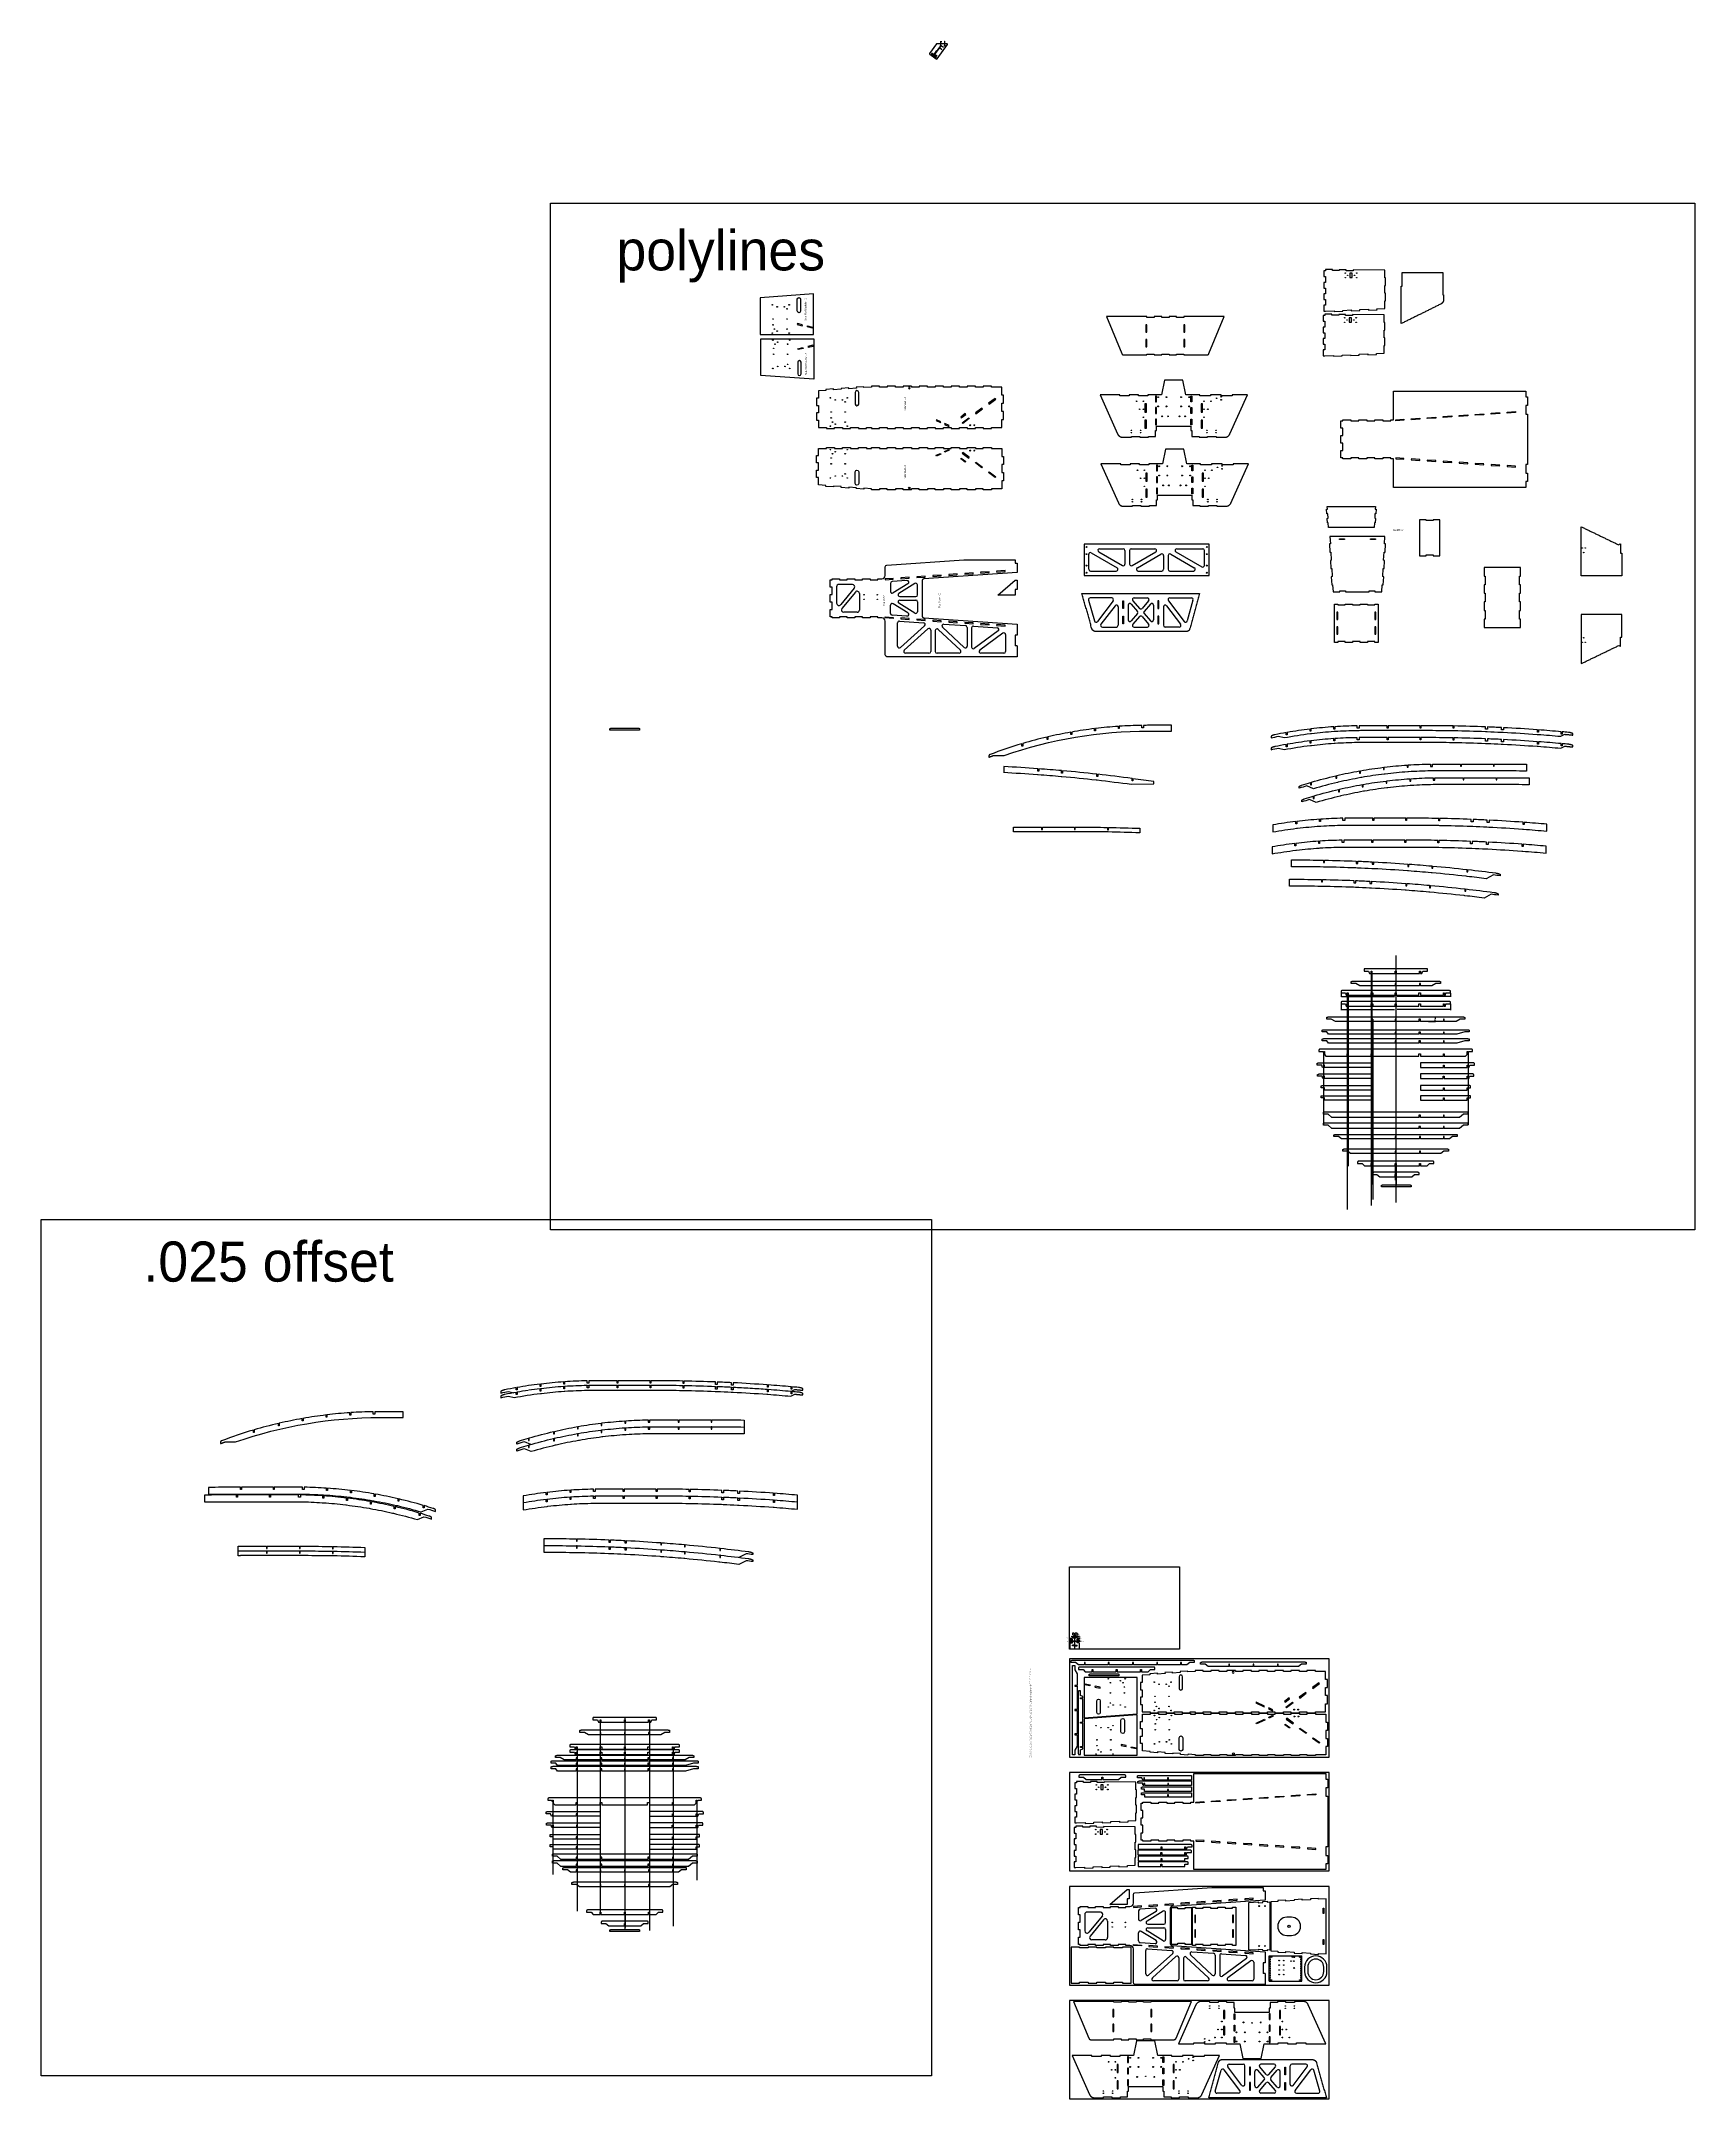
# Model space of a CAD drawing. Header units: inches. Extents: x -1514 to 1282, y -2074 to 286.
# Drawn here: x -1021 to -298, y -613 to 286 of the extents above; entities that cross this region are included whole.
import ezdxf

# ---------------------------------------------------------------- set-up
doc = ezdxf.new("R2010")
doc.units = ezdxf.units.IN
doc.header["$LTSCALE"] = 0.1
doc.header["$MEASUREMENT"] = 0
doc.layers.add('cockpit', color=1, linetype='Continuous', lineweight=20)
doc.layers.add('pic', color=1, linetype='Continuous')
doc.dimstyles.get("Standard").update_dxf_attribs({"dimtxt": 0.18, "dimasz": 0.18, "dimexe": 0.18, "dimexo": 0.0625, "dimgap": 0.09, "dimtad": 0, "dimtih": 1, "dimtoh": 1, "dimdec": 4, "dimzin": 0, "dimdsep": 46, "dimtxsty": 'Standard', "dimcen": 0.09, "dimadec": 0, "dimazin": 0, "dimtfac": 1, "dimtdec": 4, "dimtofl": 0, "dimtmove": 0, "dimatfit": 3, "dimfxl": 1, "dimtolj": 1, "dimtzin": 0, "dimarcsym": 0})

# ---------------------------------------------------------------- blocks, each defined once
blk = doc.blocks.new('*D14')
at = {"color": 0, "lineweight": -2, "transparency": 16777216}
for p, q in [((-453.01, -134.38), (-453.01, -137.02)), ((-405.19, -134.38), (-405.19, -137.02)), ((-452.83, -136.84), (-429.7, -136.84)), ((-405.37, -136.84), (-428.5, -136.84))]:
    blk.add_line(p, q, dxfattribs=at)
at = {"color": 0, "transparency": 16777216}
for points in [[(-452.83, -136.81), (-452.83, -136.87), (-453.01, -136.84)], [(-405.37, -136.81), (-405.37, -136.87), (-405.19, -136.84)]]:
    blk.add_solid(points, dxfattribs=at)
at = {"layer": 'Defpoints', "color": 0, "transparency": 16777216}
for p in [(-453.01, -134.32), (-405.19, -134.32), (-405.19, -136.84)]:
    blk.add_point(p, dxfattribs=at)
at = {"color": 0, "transparency": 16777216, "insert": (-429.1, -136.84), "char_height": 0.18, "attachment_point": 5}
blk.add_mtext('\\A1;47.8215', dxfattribs=at)
blk = doc.blocks.new('*D15')
at = {"color": 0, "lineweight": -2, "transparency": 16777216}
for p, q in [((-453.01, -129.59), (-453.01, -131.3)), ((-452.83, -131.12), (-429.7, -131.12)), ((-405.37, -131.12), (-428.5, -131.12)), ((-405.19, -129.59), (-405.19, -131.3))]:
    blk.add_line(p, q, dxfattribs=at)
at = {"color": 0, "transparency": 16777216}
for points in [[(-452.83, -131.09), (-452.83, -131.15), (-453.01, -131.12)], [(-405.37, -131.09), (-405.37, -131.15), (-405.19, -131.12)]]:
    blk.add_solid(points, dxfattribs=at)
at = {"layer": 'Defpoints', "color": 0, "transparency": 16777216}
for p in [(-453.01, -129.53), (-405.19, -129.53), (-405.19, -131.12)]:
    blk.add_point(p, dxfattribs=at)
at = {"color": 0, "transparency": 16777216, "insert": (-429.1, -131.12), "char_height": 0.18, "attachment_point": 5}
blk.add_mtext('\\A1;47.8215', dxfattribs=at)
blk = doc.blocks.new('*D16')
at = {"color": 0, "lineweight": -2, "transparency": 16777216}
for p, q in [((-414.73, -140.04), (-411.73, -140.04)), ((-414.73, -142.04), (-411.73, -142.04)), ((-411.91, -140.22), (-411.91, -140.86)), ((-411.91, -141.86), (-411.91, -141.22))]:
    blk.add_line(p, q, dxfattribs=at)
at = {"color": 0, "transparency": 16777216}
for points in [[(-411.94, -140.22), (-411.88, -140.22), (-411.91, -140.04)], [(-411.94, -141.86), (-411.88, -141.86), (-411.91, -142.04)]]:
    blk.add_solid(points, dxfattribs=at)
at = {"layer": 'Defpoints', "color": 0, "transparency": 16777216}
for p in [(-414.8, -140.04), (-414.8, -142.04), (-411.91, -142.04)]:
    blk.add_point(p, dxfattribs=at)
at = {"color": 0, "transparency": 16777216, "insert": (-411.91, -141.04), "char_height": 0.18, "attachment_point": 5}
blk.add_mtext('\\A1;2.0000', dxfattribs=at)
blk = doc.blocks.new('*D99')
at = {"layer": 'Defpoints', "color": 0, "transparency": 16777216}
for p in [(-570.07, -410.05), (-569.94, -410.21)]:
    blk.add_point(p, dxfattribs=at)
at = {"layer": 'pic', "color": 0, "lineweight": -2, "transparency": 16777216}
for p, q in [((-570.59, -409.63), (-570.41, -409.63)), ((-570.41, -409.63), (-570.18, -409.91)), ((-570.09, -410.13), (-569.91, -410.13)), ((-570, -410.22), (-570, -410.04))]:
    blk.add_line(p, q, dxfattribs=at)
at = {"layer": 'pic', "color": 0, "transparency": 16777216}
blk.add_solid([(-570.16, -409.89), (-570.21, -409.93), (-570.07, -410.05)], dxfattribs=at)
at = {"layer": 'pic', "color": 0, "transparency": 16777216, "insert": (-571.18, -409.63), "char_height": 0.18, "attachment_point": 5}
blk.add_mtext('\\A1;∅0.2050', dxfattribs=at)
blk = doc.blocks.new('*D100')
at = {"layer": 'Defpoints', "color": 0, "transparency": 16777216}
for p in [(-569.09, -410.16), (-568.89, -410.1)]:
    blk.add_point(p, dxfattribs=at)
at = {"layer": 'pic', "color": 0, "lineweight": -2, "transparency": 16777216}
for p, q in [((-569.08, -410.13), (-568.9, -410.13)), ((-568.99, -410.22), (-568.99, -410.04)), ((-568.14, -409.85), (-568.72, -410.04)), ((-567.96, -409.85), (-568.14, -409.85))]:
    blk.add_line(p, q, dxfattribs=at)
at = {"layer": 'pic', "color": 0, "transparency": 16777216}
blk.add_solid([(-568.73, -410.01), (-568.71, -410.07), (-568.89, -410.1)], dxfattribs=at)
at = {"layer": 'pic', "color": 0, "transparency": 16777216, "insert": (-567.39, -409.85), "char_height": 0.18, "attachment_point": 5}
blk.add_mtext('\\A1;∅0.2150', dxfattribs=at)
blk = doc.blocks.new('*D101')
at = {"layer": 'Defpoints', "color": 0, "transparency": 16777216}
for p in [(-570.13, -410.75), (-569.88, -410.77)]:
    blk.add_point(p, dxfattribs=at)
at = {"layer": 'pic', "color": 0, "lineweight": -2, "transparency": 16777216}
for p, q in [((-571.03, -410.69), (-570.31, -410.74)), ((-570.09, -410.76), (-569.91, -410.76)), ((-570, -410.85), (-570, -410.67))]:
    blk.add_line(p, q, dxfattribs=at)
at = {"layer": 'pic', "color": 0, "transparency": 16777216}
blk.add_solid([(-570.31, -410.71), (-570.31, -410.77), (-570.13, -410.75)], dxfattribs=at)
at = {"layer": 'pic', "color": 0, "transparency": 16777216, "insert": (-571.61, -410.69), "char_height": 0.18, "attachment_point": 5}
blk.add_mtext('\\A1;∅0.2500', dxfattribs=at)
blk = doc.blocks.new('*D102')
at = {"layer": 'Defpoints', "color": 0, "transparency": 16777216}
for p in [(-570.17, -411.39), (-569.84, -411.37)]:
    blk.add_point(p, dxfattribs=at)
at = {"layer": 'pic', "color": 0, "lineweight": -2, "transparency": 16777216}
for p, q in [((-571.91, -411.47), (-570.35, -411.39)), ((-570.09, -411.38), (-569.91, -411.38)), ((-570, -411.47), (-570, -411.29))]:
    blk.add_line(p, q, dxfattribs=at)
at = {"layer": 'pic', "color": 0, "transparency": 16777216}
blk.add_solid([(-570.35, -411.36), (-570.35, -411.42), (-570.17, -411.39)], dxfattribs=at)
at = {"layer": 'pic', "color": 0, "transparency": 16777216, "insert": (-572.49, -411.47), "char_height": 0.18, "attachment_point": 5}
blk.add_mtext('\\A1;∅0.3300', dxfattribs=at)
blk = doc.blocks.new('*D103')
at = {"layer": 'Defpoints', "color": 0, "transparency": 16777216}
for p in [(-570.19, -412.9), (-569.82, -412.87)]:
    blk.add_point(p, dxfattribs=at)
at = {"layer": 'pic', "color": 0, "lineweight": -2, "transparency": 16777216}
for p, q in [((-571.68, -413.01), (-570.37, -412.91)), ((-570.09, -412.89), (-569.91, -412.89)), ((-570, -412.98), (-570, -412.8))]:
    blk.add_line(p, q, dxfattribs=at)
at = {"layer": 'pic', "color": 0, "transparency": 16777216}
blk.add_solid([(-570.37, -412.88), (-570.37, -412.94), (-570.19, -412.9)], dxfattribs=at)
at = {"layer": 'pic', "color": 0, "transparency": 16777216, "insert": (-572.28, -413.01), "char_height": 0.18, "attachment_point": 5}
blk.add_mtext('\\A1;∅0.3750', dxfattribs=at)
blk = doc.blocks.new('*D104')
at = {"layer": 'Defpoints', "color": 0, "transparency": 16777216}
for p in [(-569.09, -410.79), (-568.89, -410.79)]:
    blk.add_point(p, dxfattribs=at)
at = {"layer": 'pic', "color": 0, "lineweight": -2, "transparency": 16777216}
for p, q in [((-569.08, -410.79), (-568.9, -410.79)), ((-568.99, -410.88), (-568.99, -410.7)), ((-567.31, -410.83), (-568.71, -410.8))]:
    blk.add_line(p, q, dxfattribs=at)
at = {"layer": 'pic', "color": 0, "transparency": 16777216}
blk.add_solid([(-568.71, -410.77), (-568.71, -410.83), (-568.89, -410.79)], dxfattribs=at)
at = {"layer": 'pic', "color": 0, "transparency": 16777216, "insert": (-566.74, -410.83), "char_height": 0.18, "attachment_point": 5}
blk.add_mtext('\\A1;∅0.2000', dxfattribs=at)
blk = doc.blocks.new('*D105')
at = {"layer": 'Defpoints', "color": 0, "transparency": 16777216}
for p in [(-569.16, -411.36), (-568.82, -411.38)]:
    blk.add_point(p, dxfattribs=at)
at = {"layer": 'pic', "color": 0, "lineweight": -2, "transparency": 16777216}
for p, q in [((-569.08, -411.37), (-568.9, -411.37)), ((-568.99, -411.46), (-568.99, -411.28)), ((-567.05, -411.5), (-568.64, -411.39))]:
    blk.add_line(p, q, dxfattribs=at)
at = {"layer": 'pic', "color": 0, "transparency": 16777216}
blk.add_solid([(-568.64, -411.36), (-568.65, -411.42), (-568.82, -411.38)], dxfattribs=at)
at = {"layer": 'pic', "color": 0, "transparency": 16777216, "insert": (-566.47, -411.5), "char_height": 0.18, "attachment_point": 5}
blk.add_mtext('\\A1;∅0.3400', dxfattribs=at)
blk = doc.blocks.new('*D106')
at = {"layer": 'Defpoints', "color": 0, "transparency": 16777216}
for p in [(-569.17, -412.85), (-568.82, -412.87)]:
    blk.add_point(p, dxfattribs=at)
at = {"layer": 'pic', "color": 0, "lineweight": -2, "transparency": 16777216}
for p, q in [((-569.08, -412.86), (-568.9, -412.86)), ((-568.99, -412.95), (-568.99, -412.77)), ((-566.63, -413.02), (-568.64, -412.89))]:
    blk.add_line(p, q, dxfattribs=at)
at = {"layer": 'pic', "color": 0, "transparency": 16777216}
blk.add_solid([(-568.64, -412.86), (-568.64, -412.92), (-568.82, -412.87)], dxfattribs=at)
at = {"layer": 'pic', "color": 0, "transparency": 16777216, "insert": (-566.05, -413.02), "char_height": 0.18, "attachment_point": 5}
blk.add_mtext('\\A1;∅0.3500', dxfattribs=at)
blk = doc.blocks.new('*D11')
at = {"color": 0, "lineweight": -2, "transparency": 16777216}
for p, q in [((-630.92, 280.38), (-631.18, 280.57)), ((-630.93, 280.61), (-629.68, 282.3)), ((-628.17, 284.34), (-629.42, 282.66)), ((-627.95, 284.41), (-628.21, 284.6))]:
    blk.add_line(p, q, dxfattribs=at)
at = {"color": 0, "transparency": 16777216}
for points in [[(-630.95, 280.63), (-630.9, 280.59), (-631.03, 280.46)], [(-628.2, 284.36), (-628.15, 284.33), (-628.07, 284.49)]]:
    blk.add_solid(points, dxfattribs=at)
at = {"layer": 'Defpoints', "color": 0, "transparency": 16777216}
for p in [(-631.03, 280.46), (-630.87, 280.34), (-627.9, 284.37)]:
    blk.add_point(p, dxfattribs=at)
at = {"color": 0, "transparency": 16777216, "insert": (-629.55, 282.48), "char_height": 0.18, "attachment_point": 5}
blk.add_mtext('\\A1;5.0000', dxfattribs=at)
blk = doc.blocks.new('*D12')
at = {"color": 0, "lineweight": -2, "transparency": 16777216}
for p, q in [((-627.9, 284.43), (-627.9, 286.38)), ((-627.72, 286.2), (-627.51, 286.2)), ((-626.33, 286.2), (-626.55, 286.2)), ((-626.15, 284.43), (-626.15, 286.38))]:
    blk.add_line(p, q, dxfattribs=at)
at = {"color": 0, "transparency": 16777216}
for points in [[(-627.72, 286.23), (-627.72, 286.17), (-627.9, 286.2)], [(-626.33, 286.23), (-626.33, 286.17), (-626.15, 286.2)]]:
    blk.add_solid(points, dxfattribs=at)
at = {"layer": 'Defpoints', "color": 0, "transparency": 16777216}
for p in [(-627.9, 284.37), (-626.15, 286.2), (-626.15, 284.37)]:
    blk.add_point(p, dxfattribs=at)
at = {"color": 0, "transparency": 16777216, "insert": (-627.03, 286.2), "char_height": 0.18, "attachment_point": 5}
blk.add_mtext('\\A1;1.7500', dxfattribs=at)

msp = doc.modelspace()

# ---------------------------------------------------------------- linework, layer by layer
at = {"color": 1}
for p, q in [((-627.90296, 284.36851), (-630.86833, 280.34278)), ((-629.55055, 279.84166), (-630.80756, 280.76758)), ((-627.47352, 282.6614), (-628.73053, 283.58732)), ((-626.8094, 283.56299), (-628.06641, 284.48891))]:
    msp.add_line(p, q, dxfattribs=at)
at = {"color": 7, "linetype": 'Continuous', "lineweight": 25}
for p, q in [((-658.27175, 135.62716), (-658.27175, 135.22609)), ((-640.77437, 135.62716), (-640.77437, 135.22716)), ((-658.27175, 90.33897), (-658.27175, 90.74003)), ((-640.77437, 90.33897), (-640.77437, 90.73897)), ((-558.91531, 63.18168), (-548.59194, 57.21453)), ((-558.53998, 64.58101), (-548.21662, 64.58101)), ((-547.46662, 63.83101), (-547.46662, 57.86386)), ((-545.46662, 63.83101), (-545.46662, 57.86386)), ((-544.71662, 64.58101), (-534.39325, 64.58101)), ((-544.34129, 57.21453), (-534.01793, 63.18168)), ((-525.17964, 63.18168), (-513.85628, 56.63651)), ((-524.80431, 64.58101), (-513.48095, 64.58101)), ((-512.73095, 57.28584), (-512.73095, 63.83101)), ((-563.33445, 55.58101), (-563.33445, 62.12618)), ((-562.58445, 54.83101), (-551.26109, 54.83101)), ((-562.20912, 62.77551), (-550.88576, 56.23034)), ((-542.04747, 56.23034), (-531.72411, 62.19748)), ((-541.67215, 54.83101), (-531.34878, 54.83101)), ((-530.59878, 61.54815), (-530.59878, 55.58101)), ((-528.59878, 61.54815), (-528.59878, 55.58101)), ((-527.84878, 54.83101), (-517.52542, 54.83101)), ((-527.47346, 62.19748), (-517.15009, 56.23034)), ((-673.50674, 47.98632), (-673.50674, 40.76798)), ((-666.58937, 48.98632), (-672.50674, 48.98632)), ((-665.81601, 47.35235), (-671.73338, 40.13401)), ((-665.28009, 45.64006), (-671.19746, 38.42172)), ((-663.50674, 45.00609), (-663.50674, 37.78775)), ((-649.94506, 49.44377), (-649.94506, 45.86829)), ((-642.7626, 50.64253), (-649.24705, 50.19197)), ((-642.31501, 49.25716), (-648.79946, 45.23112)), ((-639.29067, 49.3693), (-646.28898, 45.02421)), ((-638.14506, 44.38703), (-638.14506, 48.73212)), ((-664.50674, 36.78775), (-670.4241, 36.78775)), ((-649.94506, 36.3303), (-649.94506, 39.90578)), ((-642.31501, 36.51691), (-648.79946, 40.54295)), ((-639.29067, 36.40477), (-646.28898, 40.74986)), ((-645.89337, 43.63703), (-638.89506, 43.63703)), ((-645.89337, 42.13703), (-638.89506, 42.13703)), ((-638.14506, 41.38703), (-638.14506, 37.04195)), ((-563.38185, 42.11617), (-560.84599, 33.03241)), ((-553.22663, 43.06784), (-562.65948, 43.06784)), ((-552.6293, 41.8643), (-559.52628, 32.78054)), ((-551.80725, 39.63963), (-557.94559, 31.55506)), ((-550.45992, 39.1861), (-550.45992, 31.10152)), ((-546.05992, 39.90802), (-546.05992, 33.51134)), ((-544.74269, 40.39869), (-541.97603, 37.20035)), ((-541.97603, 36.21901), (-544.74269, 33.02067)), ((-543.99504, 41.82717), (-541.12715, 38.51181)), ((-543.42781, 43.06784), (-537.69203, 43.06784)), ((-537.1248, 41.82717), (-539.99269, 38.51181)), ((-536.37715, 40.39869), (-539.14381, 37.20035)), ((-539.14381, 36.21901), (-536.37715, 33.02067)), ((-535.05992, 39.90802), (-535.05992, 33.51134)), ((-530.65992, 39.1861), (-530.65992, 31.10152)), ((-529.31259, 39.63963), (-523.17425, 31.55506)), ((-528.49054, 41.8643), (-521.59356, 32.78054)), ((-527.89321, 43.06784), (-518.46036, 43.06784)), ((-517.73798, 42.11617), (-520.27385, 33.03241)), ((-642.7626, 35.13154), (-649.24705, 35.5821)), ((-646.84506, 21.92875), (-646.84506, 32.20578)), ((-646.04308, 32.95398), (-635.51626, 32.22253)), ((-635.06444, 30.91874), (-645.59126, 21.37316)), ((-633.6322, 29.51765), (-643.91659, 20.19191)), ((-632.3784, 28.96206), (-632.3784, 19.63632)), ((-630.3784, 28.76654), (-630.3784, 19.63632)), ((-619.36138, 20.18388), (-629.11588, 29.3141)), ((-617.77425, 21.43774), (-627.25706, 30.31366)), ((-626.69256, 31.60942), (-617.20974, 30.95052)), ((-616.51173, 30.20232), (-616.51173, 21.98531)), ((-614.51173, 29.95913), (-614.51173, 21.59943)), ((-613.70974, 30.70732), (-603.24551, 29.98022)), ((-602.85553, 28.62609), (-613.31976, 20.99349)), ((-600.83704, 27.62288), (-610.95581, 20.24226)), ((-599.64506, 27.01694), (-599.64506, 19.63632)), ((-557.34825, 30.35152), (-551.20992, 30.35152)), ((-541.12715, 34.90755), (-543.99504, 31.59219)), ((-543.42781, 30.35152), (-537.69203, 30.35152)), ((-539.99269, 34.90755), (-537.1248, 31.59219)), ((-523.77159, 30.35152), (-529.90992, 30.35152)), ((-633.1284, 18.88632), (-643.41278, 18.88632)), ((-619.87389, 18.88632), (-629.6284, 18.88632)), ((-600.39506, 18.88632), (-610.51384, 18.88632)), ((-594.64506, 22.12194), (-595.44506, 22.12194)), ((-571.4325, -411.99878), (-571.4325, -411.65596)), ((-571.4325, -413.19809), (-571.4325, -412.37678)), ((-569.758, -409.40732), (-570.4125, -409.40732)), ((-569.13809, -409.23425), (-568.4525, -409.23425)), ((-567.4325, -412.37678), (-567.4325, -413.19809)), ((-567.4325, -413.56809), (-567.4325, -416.13957)), ((-516.72502, -425.63974), (-516.72502, -426.0408)), ((-499.22764, -425.63974), (-499.22764, -426.03974)), ((-516.61569, -462.86388), (-516.61569, -462.46282)), ((-499.1183, -462.86388), (-499.1183, -462.46388)), ((-534.30826, -529.55796), (-540.79271, -530.00853)), ((-565.0524, -532.21417), (-565.0524, -539.43251)), ((-558.13503, -531.21417), (-564.0524, -531.21417)), ((-557.36168, -532.84815), (-563.27904, -540.06648)), ((-556.82575, -534.56043), (-562.74312, -541.77877)), ((-555.0524, -535.1944), (-555.0524, -542.41274)), ((-541.49073, -530.75672), (-541.49073, -534.3322)), ((-533.86067, -530.94333), (-540.34512, -534.96937)), ((-530.83633, -530.83119), (-537.83464, -535.17628)), ((-530.83633, -543.79572), (-537.83464, -539.45063)), ((-537.43903, -536.56346), (-530.44073, -536.56346)), ((-537.43903, -538.06346), (-530.44073, -538.06346)), ((-529.69073, -535.81346), (-529.69073, -531.46837)), ((-529.69073, -538.81346), (-529.69073, -543.15854)), ((-556.0524, -543.41274), (-561.96976, -543.41274)), ((-541.49073, -543.87019), (-541.49073, -540.29472)), ((-534.30826, -545.06895), (-540.79271, -544.61839)), ((-533.86067, -543.68358), (-540.34512, -539.65754)), ((-538.39073, -558.27174), (-538.39073, -547.99471)), ((-537.58874, -547.24651), (-527.06192, -547.97796)), ((-526.6101, -549.28175), (-537.13692, -558.82733)), ((-525.17786, -550.68284), (-535.46225, -560.00858)), ((-523.92406, -551.23843), (-523.92406, -560.56417)), ((-521.92406, -551.43395), (-521.92406, -560.56417)), ((-510.90704, -560.01661), (-520.66154, -550.88639)), ((-509.31991, -558.76275), (-518.80272, -549.88683)), ((-518.23822, -548.59107), (-508.7554, -549.24997)), ((-508.05739, -549.99817), (-508.05739, -558.21519)), ((-506.05739, -550.24137), (-506.05739, -558.60106)), ((-505.2554, -549.49317), (-494.79117, -550.22027)), ((-494.40119, -551.5744), (-504.86542, -559.207)), ((-492.3827, -552.57761), (-502.50147, -559.95823)), ((-491.19073, -553.18355), (-491.19073, -560.56417)), ((-484.39644, -550.41448), (-470.14644, -550.41448)), ((-484.39644, -561.41448), (-484.39644, -550.41448)), ((-483.95894, -550.75448), (-484.08394, -550.75448)), ((-483.95894, -551.07448), (-484.08394, -551.07448)), ((-483.95894, -551.75448), (-484.08394, -551.75448)), ((-483.95894, -552.07448), (-484.08394, -552.07448)), ((-483.95894, -552.75448), (-484.08394, -552.75448)), ((-483.95894, -553.07448), (-484.08394, -553.07448)), ((-483.95894, -553.75448), (-484.08394, -553.75448)), ((-483.95894, -554.07448), (-484.08394, -554.07448)), ((-483.95894, -554.75448), (-484.08394, -554.75448)), ((-483.95894, -555.07448), (-484.08394, -555.07448)), ((-483.95894, -555.75448), (-484.08394, -555.75448)), ((-483.95894, -556.07448), (-484.08394, -556.07448)), ((-483.95894, -556.75448), (-484.08394, -556.75448)), ((-483.95894, -557.07448), (-484.08394, -557.07448)), ((-470.58394, -550.75448), (-470.45894, -550.75448)), ((-470.58394, -551.07448), (-470.45894, -551.07448)), ((-470.58394, -551.75448), (-470.45894, -551.75448)), ((-470.58394, -552.07448), (-470.45894, -552.07448)), ((-470.58394, -552.75448), (-470.45894, -552.75448)), ((-470.58394, -553.07448), (-470.45894, -553.07448)), ((-470.58394, -553.75448), (-470.45894, -553.75448)), ((-470.58394, -554.07448), (-470.45894, -554.07448)), ((-470.58394, -554.75448), (-470.45894, -554.75448)), ((-470.58394, -555.07448), (-470.45894, -555.07448)), ((-470.58394, -555.75448), (-470.45894, -555.75448)), ((-470.58394, -556.07448), (-470.45894, -556.07448)), ((-470.58394, -556.75448), (-470.45894, -556.75448)), ((-470.58394, -557.07448), (-470.45894, -557.07448)), ((-470.14644, -561.41448), (-470.14644, -550.41448)), ((-524.67406, -561.31417), (-534.95845, -561.31417)), ((-511.41956, -561.31417), (-521.17406, -561.31417)), ((-491.94073, -561.31417), (-502.0595, -561.31417)), ((-486.19073, -558.07855), (-486.99073, -558.07855)), ((-484.39644, -561.41448), (-470.14644, -561.41448)), ((-483.95894, -557.75448), (-484.08394, -557.75448)), ((-483.95894, -558.07448), (-484.08394, -558.07448)), ((-483.95894, -558.75448), (-484.08394, -558.75448)), ((-483.95894, -559.07448), (-484.08394, -559.07448)), ((-483.95894, -559.75448), (-484.08394, -559.75448)), ((-483.95894, -560.07448), (-484.08394, -560.07448)), ((-483.95894, -560.75448), (-484.08394, -560.75448)), ((-483.95894, -561.07448), (-484.08394, -561.07448)), ((-470.58394, -557.75448), (-470.45894, -557.75448)), ((-470.58394, -558.07448), (-470.45894, -558.07448)), ((-470.58394, -558.75448), (-470.45894, -558.75448)), ((-470.58394, -559.07448), (-470.45894, -559.07448)), ((-470.58394, -559.75448), (-470.45894, -559.75448)), ((-470.58394, -560.07448), (-470.45894, -560.07448)), ((-470.58394, -560.75448), (-470.45894, -560.75448)), ((-470.58394, -561.07448), (-470.45894, -561.07448)), ((-507.976, -609.44372), (-505.44014, -600.35996)), ((-497.22345, -609.19185), (-504.12043, -600.10809)), ((-496.4014, -606.96718), (-502.53973, -598.8826)), ((-501.9424, -597.67907), (-495.80407, -597.67907)), ((-495.05407, -606.51365), (-495.05407, -598.42907)), ((-490.65407, -607.23557), (-490.65407, -600.83889)), ((-486.57018, -603.54656), (-489.33684, -600.34822)), ((-485.72129, -602.2351), (-488.58918, -598.91974)), ((-482.28618, -597.67907), (-488.02196, -597.67907)), ((-484.58684, -602.2351), (-481.71895, -598.91974)), ((-483.73796, -603.54656), (-480.97129, -600.34822)), ((-479.65407, -607.23557), (-479.65407, -600.83889)), ((-475.25407, -606.51365), (-475.25407, -598.42907)), ((-468.36574, -597.67907), (-474.50407, -597.67907)), ((-473.90673, -606.96718), (-467.7684, -598.8826)), ((-473.08469, -609.19185), (-466.18771, -600.10809)), ((-462.33213, -609.44372), (-464.868, -600.35996)), ((-497.82078, -610.39539), (-507.25362, -610.39539)), ((-489.33684, -607.72624), (-486.57018, -604.5279)), ((-488.58918, -609.15472), (-485.72129, -605.83935)), ((-482.28618, -610.39539), (-488.02196, -610.39539)), ((-481.71895, -609.15472), (-484.58684, -605.83935)), ((-480.97129, -607.72624), (-483.73796, -604.5279)), ((-472.48735, -610.39539), (-463.05451, -610.39539))]:
    msp.add_line(p, q, dxfattribs=at)
for p, q in [((-429.09403, -113.2525), (-429.09403, -221.09742)), ((-419.07978, -156.12024), (-418.27978, -156.12024)), ((-813.5451, -304.10926), (-813.1951, -304.04752)), ((-803.1451, -302.55305), (-802.7951, -302.51062)), ((-792.7451, -301.56452), (-792.3951, -301.541)), ((-782.55259, -301.13815), (-781.80259, -301.12641)), ((-769.47204, -301.11429), (-769.12204, -301.11429)), ((-755.07204, -301.11429), (-754.72204, -301.11429)), ((-726.45259, -301.62644), (-725.70259, -301.65619)), ((-719.4451, -301.93722), (-718.6951, -301.97483)), ((-703.7638, -302.89921), (-703.4138, -302.9249)), ((-786.8201, -322.13887), (-786.4701, -322.07681)), ((-776.4201, -320.58267), (-776.0701, -320.54023)), ((-766.0201, -319.59413), (-765.6701, -319.57062)), ((-755.82759, -319.16776), (-755.07759, -319.15747)), ((-742.74704, -319.14391), (-742.39704, -319.14391)), ((-727.99704, -319.14391), (-728.34704, -319.14391)), ((-797.2201, -324.27671), (-796.8701, -324.19511)), ((-790.00883, -349.93192), (-789.65883, -349.90841)), ((-779.81632, -349.50555), (-779.06632, -349.49381)), ((-766.73577, -349.4817), (-766.38577, -349.4817)), ((-751.98577, -349.4817), (-752.33577, -349.4817)), ((-737.55883, -349.59559), (-737.90883, -349.58923)), ((-723.71632, -349.99384), (-722.96632, -350.02359)), ((-716.70883, -350.30462), (-715.95883, -350.34224)), ((-800.40883, -350.92045), (-800.05883, -350.87802)), ((-752.36077, -352.5067), (-752.36077, -352.5067)), ((-701.02753, -351.26662), (-700.67753, -351.2923)), ((-922.73157, -373.42306), (-922.38157, -373.42306)), ((-908.33157, -373.42306), (-907.98157, -373.42306)), ((-893.90463, -373.5306), (-893.55463, -373.53696)), ((-786.92074, -371.18544), (-787.27074, -371.17899)), ((-773.07823, -371.58368), (-772.32823, -371.61344)), ((-766.07074, -371.89447), (-765.32074, -371.93208)), ((-750.38944, -372.85646), (-750.03944, -372.88215)), ((-739.98944, -373.69829), (-739.63944, -373.72946)), ((-724.23944, -375.28424), (-724.58944, -375.24491)), ((-570.4125, -411.40732), (-571.4325, -411.65596)), ((-571.4325, -411.99878), (-570.4545, -411.99878)), ((-571.4325, -412.37678), (-570.4545, -412.37678)), ((-571.4325, -413.19809), (-570.4545, -413.19809)), ((-571.4325, -413.56809), (-570.4545, -413.56809)), ((-571.4325, -416.13957), (-571.4325, -413.56809)), ((-570.4545, -412.37678), (-570.4545, -411.99878)), ((-570.4545, -413.56809), (-570.4545, -413.19809)), ((-570.4125, -409.40732), (-570.4125, -410.20732)), ((-570.4125, -410.60732), (-570.4125, -411.40732)), ((-569.4325, -414.5852), (-569.4325, -409.93471)), ((-568.4525, -409.23425), (-568.4525, -411.23425)), ((-568.4525, -411.23425), (-567.41165, -411.6357)), ((-567.41165, -412.02078), (-568.4105, -412.02078)), ((-568.4105, -412.37678), (-568.4105, -412.02078)), ((-567.4325, -412.37678), (-568.4105, -412.37678)), ((-567.4325, -413.19809), (-568.4105, -413.19809)), ((-568.4105, -413.56809), (-568.4105, -413.19809)), ((-567.4325, -413.56809), (-568.4105, -413.56809)), ((-567.41165, -411.6357), (-567.41165, -412.02078)), ((-571.4325, -416.13957), (-569.02392, -416.13957)), ((-569.4325, -414.5852), (-570.43135, -414.5852)), ((-570.43135, -414.9412), (-570.43135, -414.5852)), ((-569.4325, -414.9412), (-570.43135, -414.9412)), ((-569.4325, -414.5852), (-568.43365, -414.5852)), ((-569.4325, -416.13957), (-569.4325, -414.9412)), ((-569.4325, -414.9412), (-568.43365, -414.9412)), ((-568.62392, -416.13957), (-567.4325, -416.13957)), ((-568.43365, -414.9412), (-568.43365, -414.5852))]:
    msp.add_line(p, q)
at = {"color": 3}
for p, q in [((-439.90824, -121.02337), (-439.90824, -222.48942)), ((-439.50824, -121.02337), (-439.50824, -213.28325)), ((-450.30828, -130.54698), (-450.30828, -224.15983)), ((-449.90826, -130.54698), (-449.90826, -205.2255)), ((-439.10827, -141.04436), (-439.10827, -219.8092)), ((-460.66996, -155.60026), (-460.66996, -187.23653)), ((-397.5181, -155.60026), (-397.5181, -187.23653)), ((-429.29401, -205.05965), (-429.29401, -211.31988)), ((-428.89401, -205.05965), (-428.89401, -213.38068)), ((-776.9054, -448.27219), (-776.90541, -532.30847)), ((-766.11619, -446.22219), (-766.10619, -538.7754)), ((-755.32692, -448.27219), (-755.32692, -539.32947)), ((-786.95415, -460.06), (-786.95415, -530.8522)), ((-744.92567, -460.06), (-744.92567, -537.46393)), ((-797.52018, -482.34405), (-797.52018, -514.82042)), ((-734.54244, -482.34405), (-734.54244, -517.28505)), ((-765.94117, -532.30847), (-765.94117, -537.90777))]:
    msp.add_line(p, q, dxfattribs=at)
for points in [[(-632.79628, 280.67616), (-629.97827, 278.60039, 0.414213562), (-629.62871, 278.65341), (-625.061, 284.85445, 0.615056861), (-625.26229, 285.25272), (-629.60932, 285.25272, 0.238346493), (-629.81061, 285.15098), (-632.8493, 281.02571, 0.414213562)], [(-474.71451, -541.47295, 1), (-474.71451, -533.47295), (-476.71451, -533.47295, 1), (-476.71451, -541.47295)], [(-468.95218, -557.27329, 1), (-459.20218, -557.27329), (-459.20218, -555.27329, 1), (-468.95218, -555.27329)], [(-467.57718, -557.27329, 1), (-460.57718, -557.27329), (-460.57718, -555.27329, 1), (-467.57718, -555.27329)]]:
    msp.add_lwpolyline(points, format="xyb", close=True)
at = {"color": 7, "linetype": 'Continuous', "lineweight": 25}
for points in [[(-629.91528, 279.52897, 0.414213562), (-629.93436, 279.65481), (-631.80231, 281.03074, 0.414213562), (-631.92815, 281.01166), (-632.04379, 280.85465, 0.414213562), (-632.02471, 280.72881), (-630.15677, 279.35288, 0.414213562), (-630.03093, 279.37197), (-629.91528, 279.52897)], [(-594.64506, 22.12194), (-594.64506, 17.38632), (-651.49506, 17.38632, -0.414213562), (-652.24506, 18.13632), (-652.24506, 32.88775, 0.414213562), (-653.74506, 34.38775), (-655.54323, 34.38775), (-655.54323, 34.78775), (-658.87048, 34.78775), (-658.87048, 34.38775), (-662.19773, 34.38775), (-662.19773, 34.78775), (-665.52498, 34.78775), (-665.52498, 34.38775), (-668.85223, 34.38775), (-668.85223, 34.78775), (-672.17948, 34.78775), (-672.17948, 34.38775), (-675.50674, 34.38775), (-675.50674, 34.78775), (-676.30674, 34.78775), (-676.30674, 38.02746), (-675.50674, 38.02746), (-675.50674, 41.26718), (-676.30674, 41.26718), (-676.30674, 44.50689), (-675.50674, 44.50689), (-675.50674, 47.7466), (-676.30674, 47.7466), (-676.30674, 50.98632), (-675.50674, 50.98632), (-675.50674, 51.38632), (-672.17948, 51.38632), (-672.17948, 50.98632), (-668.85223, 50.98632), (-668.85223, 51.38632), (-665.52498, 51.38632), (-665.52498, 50.98632), (-662.19773, 50.98632), (-662.19773, 51.38632), (-658.87048, 51.38632), (-658.87048, 50.98632), (-655.54323, 50.98632), (-655.54323, 51.38632), (-653.74506, 51.38632, 0.414213562), (-652.24506, 52.88632), (-652.24506, 56.69669, -0.394037676), (-651.54705, 57.44488), (-617.94961, 59.77938), (-595.44506, 59.77938), (-595.44506, 58.28733), (-594.64506, 58.28733), (-594.64506, 54.23648), (-635.44705, 51.40138, 0.394037676), (-636.14506, 50.65319), (-636.14506, 35.12088, 0.394037676), (-635.44705, 34.37269), (-594.64506, 31.53759), (-594.64506, 26.85756), (-595.44506, 26.85756), (-595.44506, 22.12194)], [(-606.85579, -26.50797), (-606.84728, -26.50469), (-606.83863, -26.50137), (-606.82981, -26.49798), (-606.82085, -26.49453), (-606.81173, -26.49104), (-606.80248, -26.48748), (-606.7931, -26.48388), (-606.78358, -26.48023), (-606.77394, -26.47653), (-606.76417, -26.47278), (-606.75428, -26.46899), (-606.74427, -26.46515), (-606.73414, -26.46126), (-606.72389, -26.45733), (-606.71353, -26.45336), (-606.70304, -26.44934), (-606.69244, -26.44528), (-606.68173, -26.44117), (-606.67091, -26.43702), (-606.65997, -26.43283), (-606.64892, -26.4286), (-606.63775, -26.42433), (-606.62648, -26.42001), (-606.6151, -26.41566), (-606.60361, -26.41126), (-606.59201, -26.40683), (-606.58031, -26.40235), (-606.5685, -26.39783), (-606.55658, -26.39328), (-606.54456, -26.38868), (-606.53243, -26.38405), (-606.5202, -26.37937), (-606.50787, -26.37466), (-606.49543, -26.36991), (-606.48289, -26.36512), (-606.47024, -26.36029), (-606.4575, -26.35543), (-606.44465, -26.35052), (-606.4317, -26.34558), (-606.41865, -26.34061), (-606.4055, -26.33559), (-606.39225, -26.33054), (-606.3789, -26.32545), (-606.36545, -26.32033), (-606.3519, -26.31516), (-606.33826, -26.30997), (-606.32451, -26.30473), (-606.31067, -26.29946), (-606.29672, -26.29415), (-606.28268, -26.28881), (-606.26855, -26.28343), (-606.25431, -26.27802), (-606.23998, -26.27256), (-606.22555, -26.26708), (-606.21102, -26.26156), (-606.1964, -26.256), (-606.18168, -26.2504), (-606.16686, -26.24477), (-606.15194, -26.23911), (-606.13693, -26.23341), (-606.12182, -26.22768), (-606.10662, -26.22191), (-606.09132, -26.2161), (-606.07592, -26.21026), (-606.06042, -26.20439), (-606.04483, -26.19848), (-606.02915, -26.19253), (-606.01337, -26.18655), (-605.99749, -26.18054), (-605.98151, -26.17449), (-605.96545, -26.16841), (-605.94928, -26.16229), (-605.93302, -26.15614), (-605.91666, -26.14995), (-605.90021, -26.14373), (-605.88366, -26.13747), (-605.86701, -26.13118), (-605.85027, -26.12485), (-605.83343, -26.11849), (-605.81649, -26.11209), (-605.79946, -26.10566), (-605.78233, -26.09919), (-605.7651, -26.09269), (-605.74777, -26.08616), (-605.73035, -26.07958), (-605.71283, -26.07298), (-605.69521, -26.06634), (-605.6775, -26.05966), (-605.65968, -26.05295), (-605.64177, -26.04621), (-605.62376, -26.03943), (-605.60565, -26.03261), (-605.58745, -26.02576), (-605.56915, -26.01888), (-605.55075, -26.01197), (-605.53226, -26.00502), (-605.51367, -25.99803), (-605.49499, -25.99101), (-605.47621, -25.98396), (-605.45734, -25.97688), (-605.43838, -25.96976), (-605.41933, -25.96262), (-605.4002, -25.95544), (-605.38097, -25.94823), (-605.36166, -25.941), (-605.34227, -25.93373), (-605.32279, -25.92643), (-605.30323, -25.91911), (-605.2836, -25.91176), (-605.26388, -25.90439), (-605.24409, -25.89698), (-605.22422, -25.88956), (-605.20428, -25.8821), (-605.18427, -25.87463), (-605.16418, -25.86712), (-605.14402, -25.8596), (-605.1238, -25.85205), (-605.10351, -25.84448), (-605.08315, -25.83689), (-605.06273, -25.82928), (-605.04225, -25.82164), (-605.0217, -25.81399), (-605.0011, -25.80631), (-604.98043, -25.79862), (-604.95549, -25.78934), (-600.29002, -25.78934, -0.083871569), (-537.07517, -15.11036), (-527.06923, -15.11036), (-527.06923, -12.61036), (-537.07517, -12.61036, 0.002917111), (-539.34978, -12.62363), (-539.34978, -13.63461), (-540.14978, -13.63461), (-540.14978, -12.63461, 0.012570778), (-549.9423, -13.03547), (-549.9423, -14.06234), (-550.3423, -14.06234), (-550.3423, -13.06234, 0.012883211), (-560.3423, -14.00386), (-560.3423, -15.05236), (-560.7423, -15.05236), (-560.7423, -14.05236, 0.012967589), (-570.7423, -15.53959), (-570.7423, -16.61015), (-571.1423, -16.61015), (-571.1423, -15.61015, 0.01309234), (-581.1423, -17.65642), (-581.1423, -18.74969), (-581.5423, -18.74969), (-581.5423, -17.74969, 0.014062872), (-592.1423, -20.54972), (-592.1423, -21.66797), (-592.5423, -21.66797), (-592.5423, -20.66797, 0.018796359), (-606.4217, -25.36172), (-606.42634, -25.3635), (-606.43098, -25.3653), (-606.43561, -25.36713), (-606.44023, -25.36899), (-606.44484, -25.37087), (-606.44945, -25.37277), (-606.45404, -25.3747), (-606.45863, -25.37666), (-606.46321, -25.37863), (-606.46778, -25.38063), (-606.47234, -25.38266), (-606.47689, -25.38471), (-606.48144, -25.38678), (-606.48597, -25.38887), (-606.49049, -25.39099), (-606.495, -25.39314), (-606.49951, -25.3953), (-606.504, -25.39749), (-606.50848, -25.3997), (-606.51295, -25.40194), (-606.51742, -25.4042), (-606.52187, -25.40648), (-606.52631, -25.40878), (-606.53073, -25.41111), (-606.53515, -25.41346), (-606.53955, -25.41583), (-606.54395, -25.41822), (-606.54833, -25.42064), (-606.5527, -25.42307), (-606.55706, -25.42553), (-606.5614, -25.42802), (-606.56573, -25.43052), (-606.57005, -25.43305), (-606.57436, -25.43559), (-606.57865, -25.43816), (-606.58293, -25.44075), (-606.5872, -25.44336), (-606.59145, -25.446), (-606.59569, -25.44865), (-606.59992, -25.45133), (-606.60413, -25.45402), (-606.60832, -25.45674), (-606.61251, -25.45948), (-606.61668, -25.46224), (-606.62083, -25.46502), (-606.62497, -25.46782), (-606.62909, -25.47064), (-606.6332, -25.47348), (-606.63729, -25.47634), (-606.64137, -25.47922), (-606.64543, -25.48212), (-606.64947, -25.48504), (-606.6535, -25.48798), (-606.65752, -25.49094), (-606.66151, -25.49392), (-606.66549, -25.49692), (-606.66946, -25.49994), (-606.6734, -25.50298), (-606.67733, -25.50604), (-606.68124, -25.50912), (-606.68514, -25.51221), (-606.68901, -25.51533), (-606.69287, -25.51846), (-606.69671, -25.52161), (-606.70053, -25.52478), (-606.70434, -25.52798), (-606.70814, -25.53119), (-606.71191, -25.53442), (-606.71568, -25.53768), (-606.71943, -25.54096), (-606.72316, -25.54425), (-606.72688, -25.54757), (-606.73058, -25.5509), (-606.73426, -25.55426), (-606.73793, -25.55764), (-606.74158, -25.56103), (-606.74522, -25.56444), (-606.74884, -25.56788), (-606.75244, -25.57133), (-606.75603, -25.5748), (-606.7596, -25.57829), (-606.76315, -25.5818), (-606.76668, -25.58533), (-606.7702, -25.58888), (-606.7737, -25.59244), (-606.77718, -25.59602), (-606.78065, -25.59962), (-606.78409, -25.60324), (-606.78752, -25.60688), (-606.79093, -25.61053), (-606.79433, -25.6142), (-606.7977, -25.61789), (-606.80106, -25.62159), (-606.80439, -25.62531), (-606.80771, -25.62905), (-606.81101, -25.63281), (-606.81429, -25.63658), (-606.81755, -25.64037), (-606.8208, -25.64417), (-606.82402, -25.64799), (-606.82722, -25.65183), (-606.83041, -25.65568), (-606.83357, -25.65954), (-606.83672, -25.66343), (-606.83984, -25.66733), (-606.84294, -25.67124), (-606.84603, -25.67517), (-606.84909, -25.67911), (-606.85214, -25.68307), (-606.85516, -25.68704), (-606.85816, -25.69103), (-606.86114, -25.69503), (-606.8641, -25.69905), (-606.86704, -25.70307), (-606.86996, -25.70712), (-606.87285, -25.71118), (-606.87573, -25.71525), (-606.87858, -25.71933), (-606.88141, -25.72343), (-606.88422, -25.72754), (-606.88701, -25.73166), (-606.88977, -25.7358), (-606.89251, -25.73995), (-606.89524, -25.74411), (-606.89793, -25.74829), (-606.90061, -25.75247), (-606.90326, -25.75667), (-606.90589, -25.76088), (-606.90589, -26.52505), (-606.86123, -26.51088)], [(-600.57786, -33.15012, -0.005560235), (-585.75206, -34.068), (-585.35355, -34.09725, -0.003741465), (-575.39084, -34.90634), (-574.99233, -34.94182, -0.00562217), (-560.04827, -36.44666), (-559.64976, -36.49144, -0.005636798), (-544.7057, -38.34614), (-534.85362, -38.20828), (-534.85362, -37.2285, 0.003434276), (-543.96984, -35.92316), (-543.96984, -36.92316), (-544.36984, -36.92106), (-544.36984, -35.86881, 0.005636798), (-559.36984, -34.00717), (-559.36984, -35.00717), (-559.76984, -35.00507), (-559.76984, -33.96222, 0.00562217), (-574.76984, -32.45174), (-574.76984, -33.45174), (-575.16984, -33.44965), (-575.16984, -32.41612, 0.003741465), (-585.16984, -31.60401), (-585.16984, -32.60401), (-585.56984, -32.60401), (-585.56984, -31.57465, 0.005560235), (-600.45114, -30.65334), (-600.45114, -33.13026)], [(-424.34477, -54.20024), (-424.74477, -54.20024), (-424.74477, -53.20024), (-438.74477, -53.20024), (-438.74477, -54.20024), (-439.14477, -54.20024), (-439.14477, -53.20024), (-449.15071, -53.20024, 0.002917111), (-451.42531, -53.21351), (-451.42531, -54.22449), (-452.22531, -54.22449), (-452.22531, -53.22449, 0.012570778), (-462.01783, -53.62536), (-462.01783, -54.65223), (-462.41783, -54.65223), (-462.41783, -53.65223, 0.012883211), (-472.41783, -54.59374), (-472.41783, -55.64225), (-472.81783, -55.64225), (-472.81783, -54.64225, 0.012967589), (-482.81783, -56.12947), (-482.81783, -59.17597, -0.013653), (-472.45361, -57.62005), (-472.05977, -57.5723, -0.012883211), (-462.21366, -56.64527), (-461.81982, -56.61881, -0.012570778), (-452.178, -56.22412), (-451.39031, -56.21331, -0.002917111), (-449.15071, -56.20024), (-439.14477, -56.20024), (-438.74477, -56.20024), (-424.74477, -56.20024), (-424.34477, -56.20024), (-422.30031, -56.20024, -0.004468698), (-410.37145, -56.30686), (-409.97324, -56.3141, -0.005145681), (-396.24245, -56.70914), (-395.44603, -56.74074, -0.0023172), (-389.26632, -57.01828), (-388.4699, -57.05823, -0.005560235), (-373.6552, -57.97542), (-373.25699, -58.00465, -0.003841201), (-363.03653, -58.83672), (-363.03653, -55.82487, 0.003741465), (-373.03653, -55.01276), (-373.03653, -56.01276), (-373.43653, -56.01276), (-373.43653, -54.9834, 0.005560235), (-388.31783, -54.06209), (-388.31783, -55.06209), (-389.11783, -55.06209), (-389.11783, -54.02196, 0.0023172), (-395.32531, -53.74317), (-395.32531, -54.74317), (-396.12531, -54.74317), (-396.12531, -53.71143, 0.005145681), (-409.91783, -53.31461), (-409.91783, -54.31461), (-410.31783, -54.31461), (-410.31783, -53.30734, 0.004468698), (-422.30031, -53.20024), (-424.34477, -53.20024), (-424.34477, -54.18025)], [(-424.7139, -63.79497), (-425.1139, -63.79497), (-425.1139, -62.79497), (-439.1139, -62.79497), (-439.1139, -63.79497), (-439.5139, -63.79497), (-439.5139, -62.79497), (-449.51985, -62.79497, 0.002917111), (-451.79445, -62.80824), (-451.79445, -63.81922), (-452.59445, -63.81922), (-452.59445, -62.81922, 0.012570778), (-462.38697, -63.22008), (-462.38697, -64.24695), (-462.78697, -64.24695), (-462.78697, -63.24695, 0.012883211), (-472.78697, -64.18847), (-472.78697, -65.23697), (-473.18697, -65.23697), (-473.18697, -64.23697, 0.012967589), (-483.18697, -65.7242), (-483.18697, -68.77069, -0.013653), (-472.82275, -67.21478), (-472.42891, -67.16702, -0.012883211), (-462.5828, -66.24), (-462.18895, -66.21354, -0.012570778), (-452.54714, -65.81884), (-451.75945, -65.80804, -0.002917111), (-449.51985, -65.79497), (-439.5139, -65.79497), (-439.1139, -65.79497), (-425.1139, -65.79497), (-424.7139, -65.79497), (-422.66945, -65.79497, -0.004468698), (-410.74059, -65.90159), (-410.34238, -65.90882, -0.005145681), (-396.61158, -66.30387), (-395.81516, -66.33546, -0.0023172), (-389.63546, -66.61301), (-388.83904, -66.65296, -0.005560235), (-374.02433, -67.57015), (-373.62612, -67.59937, -0.003841201), (-363.40567, -68.43144), (-363.40567, -65.4196, 0.003741465), (-373.40567, -64.60748), (-373.40567, -65.60748), (-373.80567, -65.60748), (-373.80567, -64.57813, 0.005560235), (-388.68697, -63.65681), (-388.68697, -64.65681), (-389.48697, -64.65681), (-389.48697, -63.61669, 0.0023172), (-395.69445, -63.33789), (-395.69445, -64.33789), (-396.49445, -64.33789), (-396.49445, -63.30615, 0.005145681), (-410.28697, -62.90933), (-410.28697, -63.90933), (-410.68697, -63.90933), (-410.68697, -62.90206, 0.004468698), (-422.66945, -62.79497), (-424.7139, -62.79497), (-424.7139, -63.77497)], [(-693.56076, -303.72996), (-691.81803, -302.85859), (-691.6198, -302.87668), (-691.41453, -302.89548), (-691.20931, -302.91434), (-691.00413, -302.93325), (-690.799, -302.95223), (-690.5939, -302.97126), (-690.38885, -302.99036), (-690.18385, -303.00952), (-689.97888, -303.02873), (-689.77395, -303.04801), (-689.56906, -303.06734), (-689.36421, -303.08673), (-689.1594, -303.10619), (-688.95462, -303.1257), (-688.74989, -303.14528), (-688.54518, -303.16491), (-688.31312, -303.18724), (-688.31312, -302.48748), (-688.48883, -302.39893), (-688.6537, -302.32595), (-688.82075, -302.26133), (-688.9898, -302.20449), (-689.1607, -302.15487), (-689.33328, -302.11188), (-689.50739, -302.07495), (-689.68287, -302.04351), (-689.85957, -302.01697), (-690.03734, -301.99477), (-690.21591, -301.97634, 0.001047685), (-693.0138, -301.72055), (-693.0138, -302.72288), (-693.3638, -302.72288), (-693.3638, -301.68938, 0.003760032), (-703.4138, -300.87323), (-703.4138, -301.87514), (-703.7638, -301.87514), (-703.7638, -300.84755, 0.005578709), (-718.6951, -299.92317), (-718.6951, -300.92447), (-719.4451, -300.92447), (-719.4451, -299.88556, 0.002335778), (-725.70259, -299.60452), (-725.70259, -300.60555), (-726.45259, -300.60555), (-726.45259, -299.57477, 0.005164143), (-740.2951, -299.17653), (-740.2951, -300.17699), (-740.6451, -300.17699), (-740.6451, -299.17017, 0.004477855), (-752.65259, -299.06263), (-754.72204, -299.06263), (-754.72204, -300.06263), (-755.07204, -300.06263), (-755.07204, -299.06263), (-769.12204, -299.06263), (-769.12204, -300.06263), (-769.47204, -300.06263), (-769.47204, -299.06263), (-779.50298, -299.06263, 0.002948796), (-781.80259, -299.07619), (-781.80259, -300.08688), (-782.55259, -300.08688), (-782.55259, -299.08648, 0.012633361), (-792.3951, -299.48934), (-792.3951, -300.51461), (-792.7451, -300.51461), (-792.7451, -299.51285, 0.012945973), (-802.7951, -300.45895), (-802.7951, -301.50463), (-803.1451, -301.50463), (-803.1451, -300.50139, 0.013030741), (-813.1951, -301.99586), (-813.1951, -303.06242), (-813.5451, -303.06242), (-813.5451, -302.0576, 0.006521112), (-818.54036, -303.01075), (-818.56824, -303.01652), (-818.59614, -303.0224), (-818.624, -303.02841), (-818.65185, -303.03454), (-818.67966, -303.04079), (-818.70745, -303.04716), (-818.73522, -303.05365), (-818.76295, -303.06027), (-818.79065, -303.06701), (-818.81833, -303.07386), (-818.84597, -303.08084), (-818.87359, -303.08795), (-818.90116, -303.09517), (-818.92869, -303.10251), (-818.93557, -303.10437), (-818.9424, -303.10622), (-818.95604, -303.10994), (-818.9833, -303.11745), (-819.01056, -303.12508), (-819.03781, -303.13283), (-819.06504, -303.14069), (-819.09226, -303.14868), (-819.11946, -303.1568), (-819.14663, -303.16503), (-819.17378, -303.1734), (-819.20091, -303.18189), (-819.228, -303.19051), (-819.25505, -303.19927), (-819.26858, -303.2037), (-819.28209, -303.20816), (-819.29559, -303.21266), (-819.30908, -303.21719), (-819.32256, -303.22175), (-819.33604, -303.22635), (-819.34949, -303.23099), (-819.36294, -303.23566), (-819.37638, -303.24037), (-819.38981, -303.24511), (-819.40322, -303.24989), (-819.41662, -303.2547), (-819.43001, -303.25955), (-819.44339, -303.26444), (-819.45675, -303.26936), (-819.4701, -303.27433), (-819.48344, -303.27933), (-819.49676, -303.28436), (-819.51007, -303.28944), (-819.52336, -303.29455), (-819.53664, -303.2997), (-819.5499, -303.30489), (-819.56315, -303.31012), (-819.57638, -303.31539), (-819.5896, -303.3207), (-819.6028, -303.32604), (-819.61598, -303.33143), (-819.62914, -303.33686), (-819.64229, -303.34233), (-819.65542, -303.34783), (-819.66853, -303.35338), (-819.68162, -303.35897), (-819.69469, -303.36461), (-819.70774, -303.37028), (-819.72078, -303.37599), (-819.73379, -303.38175), (-819.74679, -303.38755), (-819.75976, -303.39339), (-819.77271, -303.39927), (-819.78565, -303.4052), (-819.79856, -303.41117), (-819.81144, -303.41719), (-819.82431, -303.42324), (-819.83716, -303.42935), (-819.84998, -303.43549), (-819.86278, -303.44168), (-819.87555, -303.44792), (-819.8883, -303.4542), (-819.90103, -303.46052), (-819.91373, -303.46689), (-819.92641, -303.47331), (-819.93906, -303.47977), (-819.95169, -303.48628), (-819.9643, -303.49283), (-819.97687, -303.49943), (-819.98942, -303.50608), (-820.00195, -303.51277), (-820.01444, -303.51952), (-820.02691, -303.52631), (-820.03936, -303.53314), (-820.05177, -303.54003), (-820.06416, -303.54696), (-820.07651, -303.55395), (-820.08884, -303.56098), (-820.10114, -303.56806), (-820.11341, -303.57519), (-820.12565, -303.58236), (-820.13786, -303.58959), (-820.15004, -303.59687), (-820.16219, -303.6042), (-820.17431, -303.61158), (-820.1864, -303.61901), (-820.19845, -303.62649), (-820.21048, -303.63402), (-820.22247, -303.6416), (-820.24592, -303.65658), (-820.24592, -304.39794, -0.004377612), (-816.90183, -303.71377), (-814.57885, -304.29545)], [(-808.27875, -303.24954, 0.006386862), (-813.1951, -304.04752), (-813.1951, -305.11408), (-813.5451, -305.11408), (-813.5451, -304.10926, 0.006521112), (-818.54036, -305.06242), (-818.56824, -305.06818), (-818.59614, -305.07407), (-818.624, -305.08008), (-818.65185, -305.0862), (-818.67966, -305.09245), (-818.70745, -305.09883), (-818.73522, -305.10532), (-818.76295, -305.11193), (-818.79065, -305.11867), (-818.81833, -305.12553), (-818.84597, -305.13251), (-818.87359, -305.13961), (-818.90116, -305.14683), (-818.92869, -305.15418), (-818.93557, -305.15603), (-818.9424, -305.15788), (-818.95604, -305.1616), (-818.9833, -305.16911), (-819.01056, -305.17674), (-819.03781, -305.18449), (-819.06504, -305.19236), (-819.09226, -305.20035), (-819.11946, -305.20846), (-819.14663, -305.2167), (-819.17378, -305.22506), (-819.20091, -305.23355), (-819.228, -305.24218), (-819.25505, -305.25093), (-819.26858, -305.25536), (-819.28209, -305.25982), (-819.29559, -305.26432), (-819.30908, -305.26885), (-819.32256, -305.27342), (-819.33604, -305.27802), (-819.34949, -305.28265), (-819.36294, -305.28732), (-819.37638, -305.29203), (-819.38981, -305.29677), (-819.40322, -305.30155), (-819.41662, -305.30636), (-819.43001, -305.31122), (-819.44339, -305.3161), (-819.45675, -305.32103), (-819.4701, -305.32599), (-819.48344, -305.33099), (-819.49676, -305.33603), (-819.51007, -305.3411), (-819.52336, -305.34621), (-819.53664, -305.35137), (-819.5499, -305.35656), (-819.56315, -305.36178), (-819.57638, -305.36705), (-819.5896, -305.37236), (-819.6028, -305.37771), (-819.61598, -305.38309), (-819.62914, -305.38852), (-819.64229, -305.39399), (-819.65542, -305.3995), (-819.66853, -305.40505), (-819.68162, -305.41064), (-819.69469, -305.41627), (-819.70774, -305.42194), (-819.72078, -305.42766), (-819.73379, -305.43341), (-819.74679, -305.43921), (-819.75976, -305.44505), (-819.77271, -305.45094), (-819.78565, -305.45686), (-819.79856, -305.46284), (-819.81144, -305.46885), (-819.82431, -305.47491), (-819.83716, -305.48101), (-819.84998, -305.48715), (-819.86278, -305.49334), (-819.87555, -305.49958), (-819.8883, -305.50586), (-819.90103, -305.51218), (-819.91373, -305.51855), (-819.92641, -305.52497), (-819.93906, -305.53143), (-819.95169, -305.53794), (-819.9643, -305.54449), (-819.97687, -305.5511), (-819.98942, -305.55774), (-820.00195, -305.56444), (-820.01444, -305.57118), (-820.02691, -305.57797), (-820.03936, -305.58481), (-820.05177, -305.59169), (-820.06416, -305.59863), (-820.07651, -305.60561), (-820.08884, -305.61264), (-820.10114, -305.61972), (-820.11341, -305.62685), (-820.12565, -305.63403), (-820.13786, -305.64126), (-820.15004, -305.64853), (-820.16219, -305.65586), (-820.17431, -305.66324), (-820.1864, -305.67067), (-820.19845, -305.67815), (-820.21048, -305.68568), (-820.22247, -305.69327), (-820.24592, -305.70825), (-820.24592, -306.4496, -0.004377612), (-816.90183, -305.76544), (-814.50367, -306.36593, -0.015184422), (-802.92427, -304.59132), (-802.5284, -304.54331, -0.012883177), (-792.6323, -303.61158), (-792.23643, -303.58499, -0.012570728), (-782.54567, -303.18829), (-781.75393, -303.17743, -0.002917078), (-779.50298, -303.16429), (-769.49704, -303.16429), (-769.09704, -303.16429), (-755.09704, -303.16429), (-754.69704, -303.16429), (-752.65259, -303.16429, -0.004468698), (-740.7063, -303.27106), (-740.3075, -303.27831, -0.005145681), (-726.55665, -303.67393), (-725.75905, -303.70558, -0.0023172), (-719.57033, -303.98353), (-718.77274, -304.02353, -0.005560235), (-703.9364, -304.94207), (-703.5376, -304.97133, -0.003744114), (-693.56076, -305.78162), (-691.81803, -304.91025), (-691.6198, -304.92834), (-691.41453, -304.94714), (-691.20931, -304.966), (-691.00413, -304.98492), (-690.799, -305.00389), (-690.5939, -305.02293), (-690.38885, -305.04202), (-690.18385, -305.06118), (-689.97888, -305.08039), (-689.77395, -305.09967), (-689.56906, -305.119), (-689.36421, -305.1384), (-689.1594, -305.15785), (-688.95462, -305.17737), (-688.74989, -305.19694), (-688.54518, -305.21657), (-688.31312, -305.2389), (-688.31312, -304.53914), (-688.48883, -304.45059), (-688.6537, -304.37761), (-688.82075, -304.31299), (-688.9898, -304.25615), (-689.1607, -304.20653), (-689.33328, -304.16354), (-689.50739, -304.12661), (-689.68287, -304.09517), (-689.85957, -304.06863), (-690.03734, -304.04643), (-690.21591, -304.028, 0.001047685), (-693.0138, -303.77221), (-693.0138, -304.77454), (-693.3638, -304.77454), (-693.3638, -303.74104, 0.003760032), (-703.4138, -302.9249), (-703.4138, -303.92681), (-703.7638, -303.92681), (-703.7638, -302.89921, 0.002752043), (-711.12707, -302.40156, 0.002752043)], [(-774.58751, -301.11429), (-779.50298, -301.11429, 0.002948796), (-781.80259, -301.12786), (-781.80259, -302.13854), (-782.55259, -302.13854), (-782.55259, -301.13815, 0.012633361), (-792.3951, -301.541), (-792.3951, -302.56628), (-792.7451, -302.56628), (-792.7451, -301.56452, 0.012945973), (-802.7951, -302.51062), (-802.7951, -303.5563), (-803.1451, -303.5563), (-803.1451, -302.55305, 0.006386862), (-808.08092, -303.22013)], [(-746.7486, -301.14029, 0.002201626), (-752.65259, -301.11429), (-754.72204, -301.11429), (-754.72204, -302.11429), (-755.07204, -302.11429), (-755.07204, -301.11429), (-769.12204, -301.11429), (-769.12204, -302.11429), (-769.47204, -302.11429), (-769.47204, -301.11429), (-774.38751, -301.11429)], [(-711.32668, -302.3892, 0.002752043), (-718.6951, -301.97483), (-718.6951, -302.97614), (-719.4451, -302.97614), (-719.4451, -301.93722, 0.002335778), (-725.70259, -301.65619), (-725.70259, -302.65721), (-726.45259, -302.65721), (-726.45259, -301.62644, 0.005164143), (-740.2951, -301.22819), (-740.2951, -302.22866), (-740.6451, -302.22866), (-740.6451, -301.22183, 0.002201626), (-746.54861, -301.14208)], [(-942.78459, -326.50179), (-942.77608, -326.49852), (-942.76743, -326.49519), (-942.75861, -326.49181), (-942.74965, -326.48836), (-942.74054, -326.48486), (-942.73129, -326.48131), (-942.72191, -326.47771), (-942.71239, -326.47406), (-942.70275, -326.47036), (-942.69299, -326.46661), (-942.6831, -326.46282), (-942.67309, -326.45898), (-942.66296, -326.45509), (-942.65271, -326.45116), (-942.64235, -326.44719), (-942.63187, -326.44317), (-942.62127, -326.43911), (-942.61056, -326.43501), (-942.59973, -326.43086), (-942.5888, -326.42667), (-942.57775, -326.42244), (-942.56659, -326.41817), (-942.55532, -326.41385), (-942.54394, -326.4095), (-942.53245, -326.4051), (-942.52085, -326.40067), (-942.50915, -326.39619), (-942.49734, -326.39167), (-942.48542, -326.38712), (-942.4734, -326.38252), (-942.46128, -326.37789), (-942.44905, -326.37322), (-942.43671, -326.3685), (-942.42428, -326.36375), (-942.41174, -326.35897), (-942.3991, -326.35414), (-942.38635, -326.34927), (-942.37351, -326.34437), (-942.36056, -326.33943), (-942.34751, -326.33445), (-942.33436, -326.32944), (-942.32112, -326.32439), (-942.30777, -326.3193), (-942.29432, -326.31418), (-942.28077, -326.30902), (-942.26713, -326.30382), (-942.25338, -326.29859), (-942.23954, -326.29331), (-942.2256, -326.28801), (-942.21156, -326.28267), (-942.19743, -326.27729), (-942.18319, -326.27187), (-942.16886, -326.26642), (-942.15444, -326.26094), (-942.13991, -326.25541), (-942.12529, -326.24986), (-942.11057, -326.24426), (-942.09575, -326.23864), (-942.08084, -326.23297), (-942.06583, -326.22727), (-942.05072, -326.22154), (-942.03552, -326.21577), (-942.02022, -326.20997), (-942.00482, -326.20413), (-941.98933, -326.19825), (-941.97374, -326.19235), (-941.95806, -326.1864), (-941.94228, -326.18042), (-941.9264, -326.17441), (-941.91043, -326.16836), (-941.89436, -326.16228), (-941.8782, -326.15616), (-941.86194, -326.15001), (-941.84559, -326.14382), (-941.82913, -326.1376), (-941.81259, -326.13134), (-941.79594, -326.12505), (-941.7792, -326.11873), (-941.76236, -326.11237), (-941.74543, -326.10597), (-941.7284, -326.09954), (-941.71127, -326.09307), (-941.69404, -326.08657), (-941.67672, -326.08004), (-941.6593, -326.07347), (-941.64178, -326.06686), (-941.62417, -326.06022), (-941.60645, -326.05355), (-941.58864, -326.04684), (-941.57073, -326.04009), (-941.55272, -326.03331), (-941.53462, -326.0265), (-941.51641, -326.01965), (-941.49812, -326.01277), (-941.47972, -326.00586), (-941.46123, -325.99891), (-941.44265, -325.99192), (-941.42397, -325.98491), (-941.40519, -325.97786), (-941.38633, -325.97077), (-941.36737, -325.96366), (-941.34832, -325.95651), (-941.32919, -325.94934), (-941.30997, -325.94213), (-941.29066, -325.9349), (-941.27127, -325.92763), (-941.25179, -325.92034), (-941.23224, -325.91302), (-941.21261, -325.90567), (-941.19289, -325.89829), (-941.1731, -325.89089), (-941.15324, -325.88346), (-941.1333, -325.87601), (-941.11329, -325.86853), (-941.0932, -325.86103), (-941.07305, -325.85351), (-941.05283, -325.84596), (-941.03254, -325.83839), (-941.01219, -325.8308), (-940.99177, -325.82319), (-940.97129, -325.81556), (-940.95074, -325.8079), (-940.93014, -325.80023), (-940.90948, -325.79254), (-940.88876, -325.78483), (-936.22357, -325.78483, -0.083877094), (-873.01294, -315.10585), (-862.982, -315.10585), (-862.982, -312.55585), (-873.01294, -312.55585, 0.002948796), (-875.31255, -312.56941), (-875.31255, -313.5801), (-876.06255, -313.5801), (-876.06255, -312.5797, 0.012633361), (-885.90507, -312.98256), (-885.90507, -314.00783), (-886.25507, -314.00783), (-886.25507, -313.00607, 0.012945973), (-896.30507, -313.95217), (-896.30507, -314.99785), (-896.65507, -314.99785), (-896.65507, -313.99461, 0.013030741), (-906.70507, -315.48908), (-906.70507, -316.55564), (-907.05507, -316.55564), (-907.05507, -315.55082, 0.013156068), (-917.10507, -317.60705), (-917.10507, -318.69518), (-917.45507, -318.69518), (-917.45507, -317.68865, 0.014127297), (-928.10507, -320.50151), (-928.10507, -321.61346), (-928.45507, -321.61346), (-928.45507, -320.60497, 0.018839368), (-942.36839, -325.30885), (-942.37313, -325.31067), (-942.37789, -325.31252), (-942.38264, -325.3144), (-942.38738, -325.3163), (-942.39211, -325.31823), (-942.39683, -325.32019), (-942.40155, -325.32216), (-942.40625, -325.32417), (-942.41095, -325.3262), (-942.41564, -325.32825), (-942.42031, -325.33032), (-942.42498, -325.33242), (-942.42964, -325.33455), (-942.43429, -325.3367), (-942.43893, -325.33887), (-942.44355, -325.34107), (-942.44817, -325.34329), (-942.45278, -325.34553), (-942.45737, -325.3478), (-942.46196, -325.35009), (-942.46653, -325.35241), (-942.4711, -325.35475), (-942.47565, -325.35711), (-942.48019, -325.35949), (-942.48472, -325.3619), (-942.48923, -325.36433), (-942.49374, -325.36679), (-942.49823, -325.36926), (-942.50271, -325.37176), (-942.50717, -325.37429), (-942.51163, -325.37683), (-942.51607, -325.3794), (-942.5205, -325.38199), (-942.52491, -325.3846), (-942.52931, -325.38723), (-942.5337, -325.38989), (-942.53808, -325.39257), (-942.54244, -325.39527), (-942.54678, -325.39799), (-942.55111, -325.40073), (-942.55543, -325.40349), (-942.55974, -325.40628), (-942.56402, -325.40909), (-942.5683, -325.41192), (-942.57256, -325.41477), (-942.5768, -325.41764), (-942.58103, -325.42053), (-942.58524, -325.42344), (-942.58944, -325.42638), (-942.59362, -325.42933), (-942.59778, -325.43231), (-942.60193, -325.4353), (-942.60607, -325.43832), (-942.61018, -325.44136), (-942.61428, -325.44441), (-942.61836, -325.44749), (-942.62243, -325.45059), (-942.62648, -325.4537), (-942.63051, -325.45684), (-942.63452, -325.46), (-942.63852, -325.46318), (-942.64249, -325.46637), (-942.64645, -325.46958), (-942.65039, -325.47282), (-942.65431, -325.47607), (-942.65822, -325.47935), (-942.66211, -325.48265), (-942.66599, -325.48596), (-942.66985, -325.4893), (-942.6737, -325.49266), (-942.67753, -325.49605), (-942.68134, -325.49945), (-942.68513, -325.50287), (-942.68891, -325.50631), (-942.69268, -325.50977), (-942.69642, -325.51325), (-942.70015, -325.51675), (-942.70386, -325.52028), (-942.70756, -325.52382), (-942.71123, -325.52738), (-942.71489, -325.53095), (-942.71853, -325.53455), (-942.72216, -325.53817), (-942.72576, -325.5418), (-942.72935, -325.54546), (-942.73292, -325.54913), (-942.73647, -325.55282), (-942.74001, -325.55653), (-942.74352, -325.56026), (-942.74702, -325.564), (-942.7505, -325.56777), (-942.75396, -325.57155), (-942.7574, -325.57534), (-942.76082, -325.57916), (-942.76422, -325.58299), (-942.7676, -325.58684), (-942.77097, -325.59071), (-942.77431, -325.59459), (-942.77763, -325.59849), (-942.78094, -325.60241), (-942.78422, -325.60634), (-942.78749, -325.61029), (-942.79073, -325.61425), (-942.79395, -325.61823), (-942.79716, -325.62223), (-942.80034, -325.62624), (-942.8035, -325.63027), (-942.80664, -325.63431), (-942.80976, -325.63837), (-942.81286, -325.64244), (-942.81594, -325.64653), (-942.819, -325.65064), (-942.82203, -325.65475), (-942.82505, -325.65889), (-942.82804, -325.66303), (-942.83101, -325.66719), (-942.83396, -325.67137), (-942.83688, -325.67556), (-942.83979, -325.67976), (-942.84267, -325.68398), (-942.84553, -325.68821), (-942.84836, -325.69245), (-942.85118, -325.69671), (-942.85397, -325.70098), (-942.85674, -325.70526), (-942.85948, -325.70956), (-942.8622, -325.71387), (-942.86866, -325.72421), (-942.86866, -326.5297), (-942.77703, -326.50062)], [(-807.17193, -326.88531), (-809.88582, -325.67608, 0.004520333), (-813.24635, -326.73907), (-813.24635, -325.93867), (-813.23068, -325.92511), (-813.22359, -325.91903), (-813.21647, -325.91298), (-813.20933, -325.90696), (-813.20216, -325.90097), (-813.19497, -325.89501), (-813.18775, -325.88907), (-813.18051, -325.88317), (-813.17324, -325.87729), (-813.16595, -325.87144), (-813.15864, -325.86563), (-813.1513, -325.85984), (-813.14394, -325.85407), (-813.13655, -325.84834), (-813.12914, -325.84264), (-813.12171, -325.83696), (-813.11425, -325.83131), (-813.10678, -325.8257), (-813.09928, -325.82011), (-813.09176, -325.81454), (-813.08421, -325.80901), (-813.07665, -325.8035), (-813.06906, -325.79802), (-813.06145, -325.79257), (-813.05382, -325.78715), (-813.04617, -325.78176), (-813.0385, -325.77639), (-813.03081, -325.77105), (-813.0231, -325.76574), (-813.01537, -325.76046), (-813.00762, -325.7552), (-812.99985, -325.74998), (-812.99206, -325.74478), (-812.98425, -325.7396), (-812.97643, -325.73446), (-812.96858, -325.72934), (-812.96072, -325.72425), (-812.95283, -325.71918), (-812.94493, -325.71415), (-812.93702, -325.70914), (-812.92908, -325.70415), (-812.92113, -325.6992), (-812.91316, -325.69427), (-812.90517, -325.68936), (-812.89717, -325.68449), (-812.88915, -325.67964), (-812.88111, -325.67482), (-812.87306, -325.67002), (-812.865, -325.66525), (-812.85691, -325.66051), (-812.84882, -325.65579), (-812.8407, -325.6511), (-812.83257, -325.64644), (-812.82443, -325.6418), (-812.81627, -325.63719), (-812.8081, -325.6326), (-812.79992, -325.62804), (-812.79172, -325.62351), (-812.78351, -325.619), (-812.77528, -325.61452), (-812.76704, -325.61006), (-812.75879, -325.60563), (-812.75053, -325.60123), (-812.74225, -325.59685), (-812.73396, -325.5925), (-812.72566, -325.58817), (-812.71735, -325.58387), (-812.70902, -325.57959), (-812.70068, -325.57534), (-812.69234, -325.57111), (-812.68398, -325.56691), (-812.67561, -325.56273), (-812.66723, -325.55858), (-812.65884, -325.55446), (-812.65044, -325.55036), (-812.64203, -325.54628), (-812.63361, -325.54223), (-812.62519, -325.5382), (-812.61675, -325.5342), (-812.6083, -325.53022), (-812.59985, -325.52627), (-812.59138, -325.52234), (-812.58291, -325.51844), (-812.57443, -325.51456), (-812.56594, -325.5107), (-812.55745, -325.50687), (-812.54894, -325.50307), (-812.54043, -325.49929), (-812.53191, -325.49553), (-812.52339, -325.49179), (-812.51487, -325.48809), (-812.51059, -325.48624), (-812.50627, -325.48438), (-812.49766, -325.48069), (-812.48902, -325.47701), (-812.48037, -325.47336), (-812.47172, -325.46974), (-812.46305, -325.46614), (-812.45437, -325.46256), (-812.44568, -325.459), (-812.43699, -325.45547), (-812.42828, -325.45197), (-812.41956, -325.44848), (-812.41084, -325.44502), (-812.4021, -325.44159), (-812.39335, -325.43817), (-812.3846, -325.43478), (-812.37584, -325.43142), (-812.36706, -325.42807), (-812.35828, -325.42476), (-812.34949, -325.42146), (-812.34069, -325.41819), (-812.33189, -325.41494), (-812.32307, -325.41172), (-812.31425, -325.40851), (-812.30541, -325.40534), (-812.29657, -325.40218), (-812.28772, -325.39905), (-812.27887, -325.39595), (-812.27, -325.39286), (-812.26113, -325.3898), (-812.25225, -325.38677), (-812.24336, -325.38376), (-812.23446, -325.38077), (-812.22556, -325.3778), (-812.21665, -325.37486), (-812.20773, -325.37194), (-812.19881, -325.36905), (-812.18989, -325.36619, -0.005326836), (-808.2201, -324.14253), (-808.2201, -325.15103), (-807.8701, -325.15103), (-807.8701, -324.03908, -0.014127297), (-797.2201, -321.22621), (-797.2201, -322.23275), (-796.8701, -322.23275), (-796.8701, -321.14462, -0.013156068), (-786.8201, -319.08838), (-786.8201, -320.09321), (-786.4701, -320.09321), (-786.4701, -319.02664, -0.013030741), (-776.4201, -317.53218), (-776.4201, -318.53542), (-776.0701, -318.53542), (-776.0701, -317.48974, -0.012945973), (-766.0201, -316.54364), (-766.0201, -317.5454), (-765.6701, -317.5454), (-765.6701, -316.52013, -0.012633361), (-755.82759, -316.11727), (-755.82759, -317.11766), (-755.07759, -317.11766), (-755.07759, -316.10698, -0.002948796), (-752.77798, -316.09342), (-742.74704, -316.09342), (-742.74704, -317.09342), (-742.39704, -317.09342), (-742.39704, -316.09342), (-728.34704, -316.09342), (-728.34704, -317.09342), (-727.99704, -317.09342), (-727.99704, -316.09342), (-725.92759, -316.09342, -0.004477855), (-713.9201, -316.20095), (-713.9201, -319.25144)], [(-690.62753, -352.10844), (-690.62753, -349.04639, 0.003760032), (-700.67753, -348.23025), (-700.67753, -349.23216), (-701.02753, -349.23216), (-701.02753, -348.20456, 0.005578709), (-715.95883, -347.28018), (-715.95883, -348.28148), (-716.70883, -348.28148), (-716.70883, -347.24257, 0.002335778), (-722.96632, -346.96154), (-722.96632, -347.96256), (-723.71632, -347.96256), (-723.71632, -346.93178, 0.005164143), (-737.55883, -346.53354), (-737.55883, -347.53401), (-737.90883, -347.53401), (-737.90883, -346.52718, 0.004477855), (-749.91632, -346.41964), (-751.98577, -346.41964), (-751.98577, -347.41964), (-752.33577, -347.41964), (-752.33577, -346.41964), (-766.38577, -346.41964), (-766.38577, -347.41964), (-766.73577, -347.41964), (-766.73577, -346.41964), (-776.76671, -346.41964, 0.002948796), (-779.06632, -346.43321), (-779.06632, -347.44389), (-779.81632, -347.44389), (-779.81632, -346.44349, 0.012633361), (-789.65883, -346.84635), (-789.65883, -347.87163), (-790.00883, -347.87163), (-790.00883, -346.86986, 0.012945973), (-800.05883, -347.81597), (-800.05883, -348.86164), (-800.40883, -348.86164), (-800.40883, -347.8584, 0.013030741), (-810.45883, -349.35287), (-810.45883, -352.45022)], [(-801.34259, -371.05274), (-801.34259, -368.00274), (-799.27314, -368.00274, -0.004477855), (-787.26566, -368.11028), (-787.26566, -369.1171), (-786.91566, -369.1171), (-786.91566, -368.11664, -0.005164143), (-773.07314, -368.51488), (-773.07314, -369.54566), (-772.32314, -369.54566), (-772.32314, -368.54463, -0.002335778), (-766.06566, -368.82567), (-766.06566, -369.86458), (-765.31566, -369.86458), (-765.31566, -368.86328, -0.005578709), (-750.38436, -369.78766), (-750.38436, -370.81525), (-750.03436, -370.81525), (-750.03436, -369.81334, -0.003760032), (-739.98436, -370.62949), (-739.98436, -371.66299), (-739.63436, -371.66299), (-739.63436, -370.66066, -0.005640699), (-724.58436, -372.17611), (-724.58436, -373.21841), (-724.23436, -373.21841), (-724.23436, -372.21544, -0.004599436), (-711.99109, -373.70864), (-711.97564, -373.71068), (-711.96017, -373.71277), (-711.9447, -373.71488), (-711.92923, -373.71703), (-711.91376, -373.71922), (-711.89829, -373.72144), (-711.88282, -373.7237), (-711.86735, -373.72599), (-711.85188, -373.72832), (-711.83642, -373.73068), (-711.82096, -373.73308), (-711.8055, -373.73551), (-711.79004, -373.73798), (-711.77458, -373.74049), (-711.75913, -373.74304), (-711.74368, -373.74562), (-711.72823, -373.74824), (-711.71279, -373.75089), (-711.69735, -373.75359), (-711.68192, -373.75632), (-711.66649, -373.75909), (-711.65106, -373.76189), (-711.63564, -373.76474), (-711.62023, -373.76762), (-711.60482, -373.77054), (-711.58941, -373.7735), (-711.57401, -373.7765), (-711.55862, -373.77954), (-711.54324, -373.78262), (-711.52786, -373.78574), (-711.51248, -373.78889), (-711.49712, -373.79209), (-711.48176, -373.79533), (-711.46641, -373.79861), (-711.45107, -373.80193), (-711.43574, -373.80528), (-711.42041, -373.80868), (-711.40509, -373.81213), (-711.38978, -373.81561), (-711.37449, -373.81913), (-711.3592, -373.8227), (-711.34392, -373.8263), (-711.32865, -373.82995), (-711.31339, -373.83365), (-711.29814, -373.83738), (-711.2829, -373.84116), (-711.26767, -373.84498), (-711.25245, -373.84884), (-711.23725, -373.85274), (-711.22206, -373.85669), (-711.20687, -373.86069), (-711.19171, -373.86472), (-711.17655, -373.8688), (-711.1614, -373.87293), (-711.14627, -373.8771), (-711.13116, -373.88131), (-711.11605, -373.88557), (-711.10096, -373.88987), (-711.08588, -373.89422), (-711.07082, -373.89861), (-711.05577, -373.90305), (-711.04074, -373.90754), (-711.02572, -373.91207), (-711.01072, -373.91665), (-710.99573, -373.92127), (-710.98076, -373.92594), (-710.9658, -373.93065), (-710.95086, -373.93542), (-710.93594, -373.94023), (-710.92103, -373.94509), (-710.90614, -373.94999), (-710.89127, -373.95494), (-710.87641, -373.95994), (-710.86158, -373.96499), (-710.84676, -373.97009), (-710.83196, -373.97523), (-710.81717, -373.98043), (-710.80241, -373.98567), (-710.78767, -373.99096), (-710.77294, -373.9963), (-710.75823, -374.00169), (-710.74355, -374.00713), (-710.72888, -374.01262), (-710.71424, -374.01816), (-710.69961, -374.02375), (-710.68501, -374.02939), (-710.67042, -374.03508), (-710.65586, -374.04082), (-710.64132, -374.04661), (-710.6268, -374.05245), (-710.61231, -374.05835), (-710.59783, -374.06429), (-710.58338, -374.07029), (-710.56895, -374.07634), (-710.55455, -374.08244), (-710.54016, -374.08859), (-710.52581, -374.09479), (-710.51864, -374.09792), (-710.51506, -374.09948), (-710.51143, -374.10107), (-710.497, -374.10744), (-710.48256, -374.11388), (-710.46815, -374.12038), (-710.45377, -374.12695), (-710.4394, -374.13357), (-710.42506, -374.14027), (-710.41075, -374.14703), (-710.39647, -374.15386), (-710.38221, -374.16075), (-710.36798, -374.16772), (-710.35379, -374.17475), (-710.33963, -374.18186), (-710.3255, -374.18904), (-710.31141, -374.19629), (-710.29735, -374.20361), (-710.28334, -374.21102), (-710.26936, -374.21849), (-710.25542, -374.22605), (-710.24152, -374.23368), (-710.22767, -374.24139), (-710.21386, -374.24918), (-710.2001, -374.25705), (-710.18638, -374.26501), (-710.17271, -374.27305), (-710.15911, -374.28116), (-710.1523, -374.28526), (-710.14552, -374.28937), (-710.13876, -374.29351), (-710.132, -374.29766), (-710.12527, -374.30184), (-710.11854, -374.30604), (-710.11183, -374.31027), (-710.10513, -374.31451), (-710.09845, -374.31878), (-710.08033, -374.33042), (-710.08033, -375.00158, 0.00112811), (-713.07488, -374.60586), (-716.20366, -376.24286)], [(-486.19073, -558.07855), (-486.19073, -562.81417), (-543.04073, -562.81417, -0.414213562), (-543.79073, -562.06417), (-543.79073, -547.31274, 0.414213562), (-545.29073, -545.81274), (-547.08889, -545.81274), (-547.08889, -545.41274), (-550.41614, -545.41274), (-550.41614, -545.81274), (-553.74339, -545.81274), (-553.74339, -545.41274), (-557.07064, -545.41274), (-557.07064, -545.81274), (-560.39789, -545.81274), (-560.39789, -545.41274), (-563.72515, -545.41274), (-563.72515, -545.81274), (-567.0524, -545.81274), (-567.0524, -545.41274), (-567.8524, -545.41274), (-567.8524, -542.17303), (-567.0524, -542.17303), (-567.0524, -538.93331), (-567.8524, -538.93331), (-567.8524, -535.6936), (-567.0524, -535.6936), (-567.0524, -532.45389), (-567.8524, -532.45389), (-567.8524, -529.21417), (-567.0524, -529.21417), (-567.0524, -528.81417), (-563.72515, -528.81417), (-563.72515, -529.21417), (-560.39789, -529.21417), (-560.39789, -528.81417), (-557.07064, -528.81417), (-557.07064, -529.21417), (-553.74339, -529.21417), (-553.74339, -528.81417), (-550.41614, -528.81417), (-550.41614, -529.21417), (-547.08889, -529.21417), (-547.08889, -528.81417), (-545.29073, -528.81417, 0.414213562), (-543.79073, -527.31417), (-543.79073, -523.5038, -0.394037676), (-543.09271, -522.75561), (-509.49527, -520.42111), (-486.99073, -520.42111), (-486.99073, -521.91316), (-486.19073, -521.91316), (-486.19073, -525.96401), (-526.99271, -528.79911, 0.394037676), (-527.69073, -529.5473), (-527.69073, -545.07961, 0.394037676), (-526.99271, -545.82781), (-486.19073, -548.6629), (-486.19073, -553.34293), (-486.99073, -553.34293), (-486.99073, -558.07855)]]:
    msp.add_lwpolyline(points, format="xyb", dxfattribs=at)
for points in [[(-450.78483, 186.0603), (-450.77942, 186.46011), (-453.78185, 186.50072), (-453.78185, 186.10072), (-456.78158, 186.14129), (-456.78158, 186.54129), (-459.78158, 186.58186), (-459.78158, 185.98033), (-460.58158, 185.98033), (-460.58158, 183.47305), (-459.78158, 183.47305), (-459.78158, 180.96576), (-460.58158, 180.96576), (-460.58158, 178.45848), (-459.78158, 178.45848), (-459.78158, 175.95119), (-460.58158, 175.95119), (-460.58158, 173.4439), (-459.78158, 173.4439), (-459.78158, 170.93662), (-460.58158, 170.93662), (-460.58158, 168.42933), (-459.78158, 168.42933), (-456.05135, 168.58391), (-456.03479, 168.1844), (-452.28801, 168.33967), (-452.30456, 168.73918), (-448.55778, 168.89444), (-448.54122, 168.49493), (-444.79444, 168.6502), (-444.81099, 169.0497), (-441.06421, 169.20497), (-441.04766, 168.80546), (-437.30087, 168.96073), (-437.31743, 169.36023), (-433.95409, 169.49961), (-433.95409, 172.85891), (-433.55409, 172.85891), (-433.55409, 176.20233), (-433.95409, 176.20233), (-433.95409, 179.54574), (-433.55409, 179.54574), (-433.55409, 182.88916), (-433.95409, 182.88916), (-433.95409, 186.23257), (-447.7797, 186.41955), (-447.7851, 186.01973)], [(-449.14774, 185.02799), (-449.14774, 183.02799), (-448.14774, 183.02799), (-448.14774, 185.02799)], [(-690.60942, 162.93288), (-690.6994, 162.54314), (-688.49263, 162.03366), (-688.40265, 162.42341)], [(-684.07908, 161.01471), (-686.28585, 161.52419), (-686.19587, 161.91394), (-683.9891, 161.40446)], [(-534.66726, 149.24075), (-531.42677, 149.24075), (-531.42677, 149.64075), (-528.18775, 149.64075), (-528.18775, 149.24075), (-524.94726, 149.24075), (-524.94726, 149.64075), (-521.70823, 149.64075), (-521.70823, 149.24075), (-511.67967, 149.24075), (-511.66283, 149.2408), (-511.64603, 149.24113), (-511.62927, 149.24174), (-511.61256, 149.24261), (-511.59589, 149.24375), (-511.57927, 149.24517), (-511.56269, 149.24685), (-511.54616, 149.24881), (-511.52967, 149.25103), (-511.51322, 149.25353), (-511.49683, 149.25629), (-511.48047, 149.25933), (-511.46416, 149.26263), (-511.44789, 149.2662), (-511.43167, 149.27004), (-511.41549, 149.27415), (-511.39936, 149.27853), (-511.38327, 149.28317), (-511.36723, 149.28809), (-511.35126, 149.29328), (-511.33536, 149.29873), (-511.31956, 149.30445), (-511.30386, 149.31042), (-511.28827, 149.31664), (-511.27281, 149.3231), (-511.2575, 149.32981), (-511.24234, 149.33675), (-511.22731, 149.34393), (-511.21241, 149.35134), (-511.19765, 149.359), (-511.18302, 149.3669), (-511.16852, 149.37504), (-511.15415, 149.38342), (-511.13992, 149.39204), (-511.12581, 149.4009), (-511.11184, 149.41001), (-511.09799, 149.41937), (-511.08426, 149.42899), (-511.07067, 149.43884), (-511.05723, 149.44894), (-511.04396, 149.45925), (-511.03087, 149.46979), (-511.01796, 149.48053), (-511.00525, 149.49148), (-510.99276, 149.50261), (-510.98047, 149.51394), (-510.96839, 149.52545), (-510.95653, 149.53714), (-510.94487, 149.54902), (-510.93342, 149.56109), (-510.92218, 149.57334), (-510.91115, 149.58578), (-510.90032, 149.5984), (-510.88971, 149.61121), (-510.87929, 149.62422), (-510.86909, 149.63742), (-510.85909, 149.65081), (-510.84932, 149.66438), (-510.83976, 149.67813), (-510.83043, 149.69206), (-510.82133, 149.70615), (-510.81246, 149.72041), (-510.80383, 149.73483), (-510.79543, 149.7494), (-510.78728, 149.76412), (-510.77938, 149.77899), (-510.77173, 149.794), (-510.76434, 149.80915), (-510.7572, 149.82443), (-510.75033, 149.83983), (-510.74373, 149.85536), (-504.04825, 165.99075), (-521.70726, 165.99075), (-521.70726, 165.59075), (-524.94726, 165.59075), (-524.94726, 165.99075), (-528.18726, 165.99075), (-528.18726, 165.59075), (-531.42726, 165.59075), (-531.42726, 165.99075), (-534.66726, 165.99075), (-534.66726, 165.59075), (-537.90726, 165.59075), (-537.90726, 165.99075), (-555.56626, 165.99075), (-548.87079, 149.85536), (-548.86419, 149.83983), (-548.85732, 149.82443), (-548.85018, 149.80915), (-548.84279, 149.794), (-548.83514, 149.77899), (-548.82724, 149.76412), (-548.81909, 149.7494), (-548.81069, 149.73483), (-548.80206, 149.72041), (-548.79319, 149.70615), (-548.78409, 149.69206), (-548.77475, 149.67813), (-548.7652, 149.66438), (-548.75542, 149.65081), (-548.74543, 149.63742), (-548.73523, 149.62422), (-548.72481, 149.61121), (-548.7142, 149.5984), (-548.70337, 149.58578), (-548.69234, 149.57334), (-548.6811, 149.56109), (-548.66965, 149.54902), (-548.65799, 149.53714), (-548.64612, 149.52545), (-548.63405, 149.51394), (-548.62176, 149.50261), (-548.60927, 149.49148), (-548.59656, 149.48053), (-548.58365, 149.46979), (-548.57056, 149.45925), (-548.55729, 149.44894), (-548.54385, 149.43884), (-548.53026, 149.42899), (-548.51653, 149.41937), (-548.50268, 149.41001), (-548.4887, 149.4009), (-548.4746, 149.39204), (-548.46037, 149.38342), (-548.446, 149.37504), (-548.4315, 149.3669), (-548.41687, 149.359), (-548.4021, 149.35134), (-548.38721, 149.34393), (-548.37218, 149.33675), (-548.35702, 149.32981), (-548.3417, 149.3231), (-548.32625, 149.31664), (-548.31066, 149.31042), (-548.29496, 149.30445), (-548.27916, 149.29873), (-548.26326, 149.29328), (-548.24729, 149.28809), (-548.23125, 149.28317), (-548.21516, 149.27853), (-548.19903, 149.27415), (-548.18285, 149.27004), (-548.16663, 149.2662), (-548.15036, 149.26263), (-548.13405, 149.25933), (-548.11769, 149.25629), (-548.10129, 149.25353), (-548.08485, 149.25103), (-548.06836, 149.24881), (-548.05183, 149.24685), (-548.03525, 149.24517), (-548.01863, 149.24375), (-548.00196, 149.24261), (-547.98525, 149.24174), (-547.96849, 149.24113), (-547.95169, 149.2408), (-547.93484, 149.24075), (-537.90629, 149.24075), (-537.90629, 149.64075), (-534.66726, 149.64075)], [(-537.90629, 159.24511), (-537.90629, 162.44656), (-538.30654, 162.44656), (-538.30654, 159.24511)], [(-521.70823, 159.24511), (-521.30798, 159.24511), (-521.30798, 162.44656), (-521.70823, 162.44656)], [(-451.05606, 166.53803), (-451.05065, 166.93784), (-454.05308, 166.97845), (-454.05308, 166.57845), (-457.0528, 166.61902), (-457.0528, 167.01902), (-460.0528, 167.05959), (-460.0528, 166.45806), (-460.8528, 166.45806), (-460.8528, 163.95078), (-460.0528, 163.95078), (-460.0528, 161.44349), (-460.8528, 161.44349), (-460.8528, 158.93621), (-460.0528, 158.93621), (-460.0528, 156.42892), (-460.8528, 156.42892), (-460.8528, 153.92163), (-460.0528, 153.92163), (-460.0528, 151.41435), (-460.8528, 151.41435), (-460.8528, 148.90706), (-460.0528, 148.90706), (-456.32258, 149.06164), (-456.30602, 148.66213), (-452.55924, 148.8174), (-452.57579, 149.21691), (-448.82901, 149.37217), (-448.81245, 148.97266), (-445.06567, 149.12793), (-445.08222, 149.52743), (-441.33544, 149.6827), (-441.31888, 149.28319), (-437.5721, 149.43846), (-437.58865, 149.83796), (-434.22531, 149.97734), (-434.22531, 153.33664), (-433.82531, 153.33664), (-433.82531, 156.68006), (-434.22531, 156.68006), (-434.22531, 160.02347), (-433.82531, 160.02347), (-433.82531, 163.36689), (-434.22531, 163.36689), (-434.22531, 166.7103), (-448.05092, 166.89728), (-448.05633, 166.49746)], [(-449.41897, 165.50572), (-449.41897, 163.50572), (-448.41897, 163.50572), (-448.41897, 165.50572)], [(-683.84757, 153.51594), (-686.05434, 153.00646), (-685.96436, 152.61672), (-683.75759, 153.12619)], [(-537.90629, 152.8422), (-537.90629, 156.04365), (-538.30654, 156.04365), (-538.30654, 152.8422)], [(-521.70823, 152.8422), (-521.30798, 152.8422), (-521.30798, 156.04365), (-521.70823, 156.04365)], [(-690.37791, 151.59777), (-690.46789, 151.98752), (-688.26112, 152.49699), (-688.17114, 152.10724)], [(-507.65535, 113.67593), (-507.65535, 113.27593), (-503.8515, 113.27593), (-503.67663, 113.28219), (-503.50236, 113.30225), (-503.32953, 113.33558), (-503.15896, 113.38163), (-502.99151, 113.43987), (-502.82799, 113.50976), (-502.66925, 113.59076), (-502.51612, 113.68233), (-502.36944, 113.78394), (-502.23003, 113.89504), (-502.09874, 114.0151), (-501.9764, 114.14358), (-501.86384, 114.27993), (-501.7619, 114.42363), (-501.67142, 114.57413), (-501.59322, 114.7309), (-493.93369, 131.77593), (-500.65391, 131.77593), (-500.65391, 131.37593), (-505.38953, 131.37593), (-505.38953, 131.77593), (-510.12515, 131.77593), (-510.12515, 131.37593), (-514.80519, 131.37593), (-514.80519, 131.77593), (-520.85782, 131.77593), (-522.15463, 138.24779), (-530.15463, 138.24779), (-531.45144, 131.77593), (-537.50408, 131.77593), (-537.50408, 131.37593), (-541.55493, 131.37593), (-541.55493, 131.77593), (-545.60578, 131.77593), (-545.60578, 131.37593), (-549.65663, 131.37593), (-549.65663, 131.77593), (-558.37557, 131.77593), (-550.7256, 114.75217), (-550.70152, 114.6996), (-550.67604, 114.64725), (-550.64917, 114.59518), (-550.6209, 114.54346), (-550.59125, 114.49212), (-550.56023, 114.44122), (-550.52783, 114.39082), (-550.49408, 114.34097), (-550.45896, 114.29173), (-550.4225, 114.24314), (-550.3847, 114.19526), (-550.34555, 114.14814), (-550.30509, 114.10186), (-550.26335, 114.05645), (-550.22037, 114.01196), (-550.17617, 113.96844), (-550.13081, 113.92593), (-550.08432, 113.88448), (-550.03673, 113.84414), (-549.98809, 113.80494), (-549.93843, 113.76693), (-549.88779, 113.73015), (-549.83621, 113.69466), (-549.78372, 113.66049), (-549.73039, 113.62769), (-549.67628, 113.59628), (-549.62143, 113.56626), (-549.56591, 113.53766), (-549.50978, 113.51049), (-549.45308, 113.48476), (-549.39588, 113.46051), (-549.33823, 113.43773), (-549.28019, 113.41646), (-549.22181, 113.39669), (-549.16315, 113.37846), (-549.10427, 113.36177), (-549.04524, 113.34661), (-548.9861, 113.33297), (-548.92692, 113.32083), (-548.86773, 113.31018), (-548.8086, 113.301), (-548.74957, 113.29327), (-548.69069, 113.28699), (-548.63202, 113.28212), (-548.57361, 113.27867), (-548.51551, 113.27661), (-548.45776, 113.27593), (-544.65391, 113.27593), (-544.65391, 113.67593), (-540.93527, 113.67593), (-540.93527, 113.27593), (-537.21663, 113.27593), (-537.21663, 113.67593), (-534.05463, 113.67593), (-534.05463, 116.1839), (-533.65463, 116.1839), (-533.65463, 118.17593), (-518.65463, 118.17593), (-518.65463, 116.1839), (-518.25463, 116.1839), (-518.25463, 113.67593), (-515.09263, 113.67593), (-515.09263, 113.27593), (-511.37399, 113.27593), (-511.37399, 113.67593)], [(-609.74542, 125.68513), (-609.98265, 126.00719), (-612.86523, 123.88387), (-612.628, 123.56181)], [(-603.98006, 129.9315), (-604.21749, 130.25383), (-607.10007, 128.13051), (-606.86264, 127.80818)], [(-538.77963, 124.29593), (-538.12938, 124.29593), (-538.12938, 127.83593), (-538.77963, 127.83593)], [(-534.05463, 128.71964), (-533.65463, 128.71964), (-533.65463, 131.22693), (-534.05463, 131.22693)], [(-534.05463, 123.70576), (-533.65463, 123.70576), (-533.65463, 126.21304), (-534.05463, 126.21304)], [(-518.65463, 131.22693), (-518.25463, 131.22693), (-518.25463, 128.71964), (-518.65463, 128.71964)], [(-518.65463, 126.21304), (-518.25463, 126.21304), (-518.25463, 123.70576), (-518.65463, 123.70576)], [(-514.17989, 124.29593), (-513.52963, 124.29593), (-513.52963, 127.83593), (-514.17989, 127.83593)], [(-372.29321, 93.88244), (-372.29321, 91.38244), (-430.09321, 91.38244), (-430.09321, 103.88244), (-431.29321, 103.88244), (-431.29321, 104.28269), (-434.79321, 104.28269), (-434.79321, 103.88269), (-438.29321, 103.88269), (-438.29321, 104.28269), (-441.79321, 104.28269), (-441.79321, 103.88244), (-445.29321, 103.88244), (-445.29321, 104.28269), (-448.79321, 104.28269), (-448.79321, 103.88244), (-452.29321, 103.88244), (-452.29321, 104.28269), (-453.09321, 104.28269), (-453.09321, 107.52172), (-452.29321, 107.52172), (-452.29321, 110.76221), (-453.09321, 110.76221), (-453.09321, 114.00123), (-452.29321, 114.00123), (-452.29321, 117.24172), (-453.09321, 117.24172), (-453.09321, 120.48075), (-452.29321, 120.48075), (-452.29321, 120.881), (-448.79321, 120.881), (-448.79321, 120.48075), (-445.29321, 120.48075), (-445.29321, 120.881), (-441.79321, 120.881), (-441.79321, 120.48075), (-438.29321, 120.48075), (-438.29321, 120.88075), (-434.79321, 120.88075), (-434.79321, 120.48075), (-431.29321, 120.48075), (-431.29321, 120.881), (-430.09321, 120.881), (-430.09321, 133.381), (-372.29321, 133.381), (-372.29321, 130.881), (-371.49321, 130.881), (-371.49321, 127.16236), (-372.29321, 127.16236), (-372.29321, 123.44372), (-371.49321, 123.44372), (-371.49321, 101.31972), (-372.29321, 101.31972), (-372.29321, 97.60108), (-371.49321, 97.60108), (-371.49321, 93.88244)], [(-627.9589, 120.07593), (-629.7794, 120.92552), (-629.94863, 120.56289), (-628.12813, 119.7133)], [(-626.30763, 118.86371), (-624.48713, 118.01412), (-624.3179, 118.37675), (-626.1384, 119.22634)], [(-617.25519, 123.59617), (-619.26806, 122.11348), (-619.04566, 121.81155), (-617.03279, 123.29424)], [(-538.77963, 117.21593), (-538.12938, 117.21593), (-538.12938, 120.75593), (-538.77963, 120.75593)], [(-534.05463, 118.69118), (-533.65463, 118.69118), (-533.65463, 121.19847), (-534.05463, 121.19847)], [(-518.65463, 121.19847), (-518.25463, 121.19847), (-518.25463, 118.69118), (-518.65463, 118.69118)], [(-513.52963, 117.21593), (-513.52963, 120.75593), (-514.17989, 120.75593), (-514.17989, 117.21593)], [(-422.28904, 120.95334), (-422.31671, 121.35168), (-418.62002, 121.60844), (-418.59235, 121.21011)], [(-415.30587, 121.43837), (-415.33354, 121.83671), (-411.63789, 122.0934), (-411.61022, 121.69506)], [(-408.32269, 121.9234), (-408.35036, 122.32174), (-404.65575, 122.57835), (-404.62809, 122.18002)], [(-401.33952, 122.40843), (-401.36718, 122.80677), (-397.67362, 123.06331), (-397.64596, 122.66498)], [(-394.38401, 123.2918), (-390.69149, 123.54827), (-390.66382, 123.14993), (-394.35634, 122.89346)], [(-387.37317, 123.37849), (-387.40083, 123.77683), (-383.70936, 124.03322), (-383.68169, 123.63489)], [(-380.41766, 124.26186), (-376.72723, 124.51818), (-376.69956, 124.11985), (-380.38999, 123.86352)], [(-626.30763, 107.10242), (-624.48713, 107.95201), (-624.3179, 107.58938), (-626.1384, 106.73979)], [(-507.24199, 83.49472), (-507.24199, 83.09472), (-503.43815, 83.09472), (-503.26327, 83.10098), (-503.08901, 83.12104), (-502.91617, 83.15437), (-502.74561, 83.20042), (-502.57815, 83.25866), (-502.41464, 83.32855), (-502.2559, 83.40955), (-502.10277, 83.50113), (-501.95608, 83.60273), (-501.81668, 83.71383), (-501.68539, 83.83389), (-501.56304, 83.96237), (-501.45049, 84.09873), (-501.34855, 84.24243), (-501.25806, 84.39293), (-501.17987, 84.5497), (-493.52034, 101.59472), (-500.24056, 101.59472), (-500.24056, 101.19472), (-504.97618, 101.19472), (-504.97618, 101.59472), (-509.7118, 101.59472), (-509.7118, 101.19472), (-514.39183, 101.19472), (-514.39183, 101.59472), (-520.44446, 101.59472), (-521.74128, 108.06658), (-529.74128, 108.06658), (-531.03809, 101.59472), (-537.09072, 101.59472), (-537.09072, 101.19472), (-541.14157, 101.19472), (-541.14157, 101.59472), (-545.19242, 101.59472), (-545.19242, 101.19472), (-549.24327, 101.19472), (-549.24327, 101.59472), (-557.96222, 101.59472), (-550.31225, 84.57097), (-550.28817, 84.51839), (-550.26269, 84.46604), (-550.23581, 84.41398), (-550.20755, 84.36225), (-550.1779, 84.31091), (-550.14687, 84.26002), (-550.11448, 84.20962), (-550.08072, 84.15977), (-550.04561, 84.11052), (-550.00915, 84.06193), (-549.97134, 84.01405), (-549.9322, 83.96694), (-549.89174, 83.92065), (-549.85, 83.87524), (-549.80701, 83.83075), (-549.76282, 83.78724), (-549.71746, 83.74473), (-549.67097, 83.70328), (-549.62338, 83.66293), (-549.57474, 83.62373), (-549.52508, 83.58572), (-549.47444, 83.54895), (-549.42285, 83.51345), (-549.37037, 83.47929), (-549.31704, 83.44649), (-549.26292, 83.41507), (-549.20808, 83.38505), (-549.15256, 83.35645), (-549.09642, 83.32928), (-549.03973, 83.30356), (-548.98253, 83.2793), (-548.92488, 83.25653), (-548.86683, 83.23525), (-548.80846, 83.21549), (-548.7498, 83.19725), (-548.69092, 83.18056), (-548.63189, 83.1654), (-548.57275, 83.15176), (-548.51356, 83.13962), (-548.45438, 83.12897), (-548.39524, 83.11979), (-548.33621, 83.11207), (-548.27734, 83.10578), (-548.21867, 83.10092), (-548.16025, 83.09747), (-548.10215, 83.09541), (-548.04441, 83.09472), (-544.24056, 83.09472), (-544.24056, 83.49472), (-540.52192, 83.49472), (-540.52192, 83.09472), (-536.80328, 83.09472), (-536.80328, 83.49472), (-533.64128, 83.49472), (-533.64128, 86.00269), (-533.24128, 86.00269), (-533.24128, 87.99472), (-518.24128, 87.99472), (-518.24128, 86.00269), (-517.84128, 86.00269), (-517.84128, 83.49472), (-514.67928, 83.49472), (-514.67928, 83.09472), (-510.96064, 83.09472), (-510.96064, 83.49472)], [(-627.9589, 105.8902), (-629.7794, 105.04061), (-629.94863, 105.40323), (-628.12813, 106.25283)], [(-617.25519, 102.36996), (-619.26806, 103.85265), (-619.04566, 104.15458), (-617.03279, 102.67189)], [(-609.74542, 100.281), (-609.98265, 99.95894), (-612.86523, 102.08226), (-612.628, 102.40432)], [(-533.64128, 98.53844), (-533.24128, 98.53844), (-533.24128, 101.04572), (-533.64128, 101.04572)], [(-518.24128, 101.04572), (-517.84128, 101.04572), (-517.84128, 98.53844), (-518.24128, 98.53844)], [(-422.28904, 103.8101), (-422.31671, 103.41176), (-418.62002, 103.155), (-418.59235, 103.55334)], [(-415.30587, 103.32507), (-415.33354, 102.92673), (-411.63789, 102.67004), (-411.61022, 103.06838)], [(-408.32269, 102.84004), (-408.35036, 102.4417), (-404.65575, 102.18509), (-404.62809, 102.58342)], [(-401.33952, 102.35501), (-401.36718, 101.95667), (-397.67362, 101.70013), (-397.64596, 102.09846)], [(-394.38401, 101.47164), (-390.69149, 101.21517), (-390.66382, 101.61351), (-394.35634, 101.86998)], [(-387.37317, 101.38495), (-387.40083, 100.98661), (-383.70936, 100.73022), (-383.68169, 101.12855)], [(-380.41766, 100.50158), (-376.72723, 100.24526), (-376.69956, 100.64359), (-380.38999, 100.89992)], [(-603.98006, 96.03463), (-604.21749, 95.7123), (-607.10007, 97.83562), (-606.86264, 98.15795)], [(-538.36628, 94.11472), (-537.71602, 94.11472), (-537.71602, 97.65472), (-538.36628, 97.65472)], [(-538.36628, 87.03472), (-537.71602, 87.03472), (-537.71602, 90.57472), (-538.36628, 90.57472)], [(-533.64128, 93.52455), (-533.24128, 93.52455), (-533.24128, 96.03184), (-533.64128, 96.03184)], [(-533.64128, 88.50998), (-533.24128, 88.50998), (-533.24128, 91.01727), (-533.64128, 91.01727)], [(-518.24128, 96.03184), (-517.84128, 96.03184), (-517.84128, 93.52455), (-518.24128, 93.52455)], [(-518.24128, 91.01727), (-517.84128, 91.01727), (-517.84128, 88.50998), (-518.24128, 88.50998)], [(-513.76653, 94.11472), (-513.11628, 94.11472), (-513.11628, 97.65472), (-513.76653, 97.65472)], [(-513.11628, 87.03472), (-513.11628, 90.57472), (-513.76653, 90.57472), (-513.76653, 87.03472)], [(-458.96057, 81.87283), (-459.03133, 82.99768), (-437.98433, 82.99768), (-438.0551, 81.87283), (-437.66761, 81.84845), (-437.79376, 79.84343), (-438.18124, 79.8678), (-438.30738, 77.86278), (-437.9199, 77.8384), (-438.04604, 75.83338), (-438.43353, 75.85776), (-438.55967, 73.85273), (-458.456, 73.85273), (-458.58214, 75.85776), (-458.96962, 75.83338), (-459.09577, 77.8384), (-458.70828, 77.86278), (-458.83442, 79.8678), (-459.22191, 79.84343), (-459.34805, 81.84845)], [(-412.77545, 77.23789), (-412.77545, 76.83789), (-415.77545, 76.83789), (-415.77545, 77.23789), (-418.77545, 77.23789), (-418.77545, 61.43789), (-415.77545, 61.43789), (-415.77545, 61.83789), (-412.77545, 61.83789), (-412.77545, 61.43789), (-409.77545, 61.43789), (-409.77545, 77.23789)], [(-565.33445, 66.58101), (-565.33445, 52.83101), (-510.73095, 52.83101), (-510.73095, 66.58101)], [(-457.86811, 69.91547), (-457.68612, 66.65852), (-458.10195, 66.63528), (-457.90222, 63.06067), (-457.48639, 63.0839), (-457.28666, 59.50928), (-457.70248, 59.48605), (-457.50275, 55.91143), (-457.08692, 55.93467), (-456.88719, 52.36005), (-457.30302, 52.33682), (-457.10328, 48.7622), (-456.68745, 48.78543), (-456.51799, 45.75254), (-453.51799, 45.75254), (-453.51799, 46.12754), (-451.01799, 46.12754), (-451.01799, 45.75254), (-440.69388, 45.75254), (-440.69388, 46.12754), (-438.19388, 46.12754), (-438.19388, 45.75254), (-435.16361, 45.75254), (-434.99415, 48.78543), (-434.57832, 48.7622), (-434.37858, 52.33682), (-434.79441, 52.36005), (-434.59468, 55.93467), (-434.17885, 55.91143), (-433.97912, 59.48605), (-434.39494, 59.50928), (-434.19521, 63.0839), (-433.77938, 63.06067), (-433.57965, 66.63528), (-433.99548, 66.65852), (-433.81349, 69.91547)], [(-451.50961, 68.96082), (-451.50961, 68.58582), (-453.75961, 68.58582), (-453.75961, 68.96082)], [(-440.17199, 68.96082), (-437.92199, 68.96082), (-437.92199, 68.58582), (-440.17199, 68.58582)], [(-613.84334, 54.05358), (-617.53586, 53.79711), (-617.50819, 53.39878), (-613.81568, 53.65525)], [(-606.86121, 54.53854), (-610.55268, 54.28214), (-610.52502, 53.88381), (-606.83354, 54.14021)], [(-599.87908, 55.0235), (-603.56951, 54.76717), (-603.54184, 54.36884), (-599.85141, 54.62516)], [(-374.65114, 33.84278), (-375.05114, 33.84278), (-375.05114, 37.59278), (-374.65114, 37.59278), (-374.65114, 41.34278), (-375.05114, 41.34278), (-375.05114, 45.09278), (-374.65114, 45.09278), (-374.65114, 48.84278), (-375.05114, 48.84278), (-375.05114, 52.59278), (-374.65114, 52.59278), (-374.65114, 56.34278), (-390.45114, 56.34278), (-390.45114, 52.59278), (-390.05114, 52.59278), (-390.05114, 48.84278), (-390.45114, 48.84278), (-390.45114, 45.09278), (-390.05114, 45.09278), (-390.05114, 41.34278), (-390.45114, 41.34278), (-390.45114, 37.59278), (-390.05114, 37.59278), (-390.05114, 33.84278), (-390.45114, 33.84278), (-390.45114, 30.09278), (-374.65114, 30.09278)], [(-652.24506, 51.38632), (-652.2174, 50.98798), (-648.72633, 51.23046), (-648.754, 51.6288)], [(-641.77187, 52.11375), (-645.46856, 51.85699), (-645.4409, 51.45866), (-641.7442, 51.71542)], [(-634.78974, 52.59871), (-638.48539, 52.34202), (-638.45772, 51.94369), (-634.76207, 52.20038)], [(-627.8076, 53.08367), (-631.50221, 52.82705), (-631.47454, 52.42872), (-627.77994, 52.68533)], [(-620.82547, 53.56862), (-624.51903, 53.31208), (-624.49137, 52.91375), (-620.79781, 53.17029)], [(-566.28233, 45.06784), (-514.83619, 45.06784), (-514.98926, 44.53066), (-515.1421, 43.99343), (-515.29474, 43.45613), (-515.44716, 42.91878), (-515.59937, 42.38136), (-515.75137, 41.84388), (-515.90316, 41.30634), (-516.05474, 40.76875), (-516.2061, 40.23109), (-516.35725, 39.69338), (-516.5082, 39.1556), (-516.65893, 38.61777), (-516.80945, 38.07987), (-516.95977, 37.54192), (-517.10987, 37.00391), (-517.25977, 36.46585), (-517.40945, 35.92772), (-517.55893, 35.38954), (-517.7082, 34.8513), (-517.85726, 34.313), (-518.00612, 33.77464), (-518.15477, 33.23623), (-518.30321, 32.69776), (-518.45144, 32.15923), (-518.59947, 31.62064), (-518.74729, 31.082), (-518.89491, 30.5433), (-519.04232, 30.00454), (-519.18952, 29.46573), (-519.19159, 29.45822), (-519.19371, 29.45071), (-519.19587, 29.44321), (-519.19806, 29.43572), (-519.2003, 29.42824), (-519.20258, 29.42077), (-519.2049, 29.41331), (-519.20726, 29.40586), (-519.20966, 29.39843), (-519.2121, 29.391), (-519.21458, 29.38358), (-519.2171, 29.37618), (-519.21966, 29.36879), (-519.22226, 29.36141), (-519.2249, 29.35404), (-519.22757, 29.34669), (-519.23029, 29.33935), (-519.23305, 29.33202), (-519.23584, 29.32471), (-519.23868, 29.31741), (-519.24155, 29.31012), (-519.24446, 29.30285), (-519.24741, 29.29559), (-519.2504, 29.28835), (-519.25342, 29.28113), (-519.25649, 29.27392), (-519.25959, 29.26672), (-519.26273, 29.25955), (-519.26591, 29.25239), (-519.26912, 29.24524), (-519.27237, 29.23812), (-519.27566, 29.23101), (-519.27898, 29.22392), (-519.28235, 29.21685), (-519.28574, 29.20979), (-519.28918, 29.20276), (-519.29265, 29.19574), (-519.29616, 29.18874), (-519.2997, 29.18177), (-519.30328, 29.17481), (-519.3069, 29.16787), (-519.31055, 29.16095), (-519.31424, 29.15406), (-519.31796, 29.14718), (-519.32172, 29.14033), (-519.32551, 29.1335), (-519.32934, 29.12669), (-519.3332, 29.1199), (-519.3371, 29.11314), (-519.34103, 29.1064), (-519.345, 29.09968), (-519.349, 29.09298), (-519.35303, 29.08631), (-519.35708, 29.0797), (-519.36116, 29.0731), (-519.36529, 29.06653), (-519.36945, 29.05997), (-519.37364, 29.05343), (-519.37787, 29.04691), (-519.38214, 29.04042), (-519.38644, 29.03394), (-519.39078, 29.02748), (-519.39515, 29.02105), (-519.39956, 29.01463), (-519.404, 29.00824), (-519.40848, 29.00187), (-519.41299, 28.99552), (-519.41754, 28.98919), (-519.42212, 28.98289), (-519.42673, 28.9766), (-519.43138, 28.97034), (-519.43606, 28.9641), (-519.44077, 28.95789), (-519.44552, 28.95169), (-519.4503, 28.94553), (-519.45511, 28.93938), (-519.45995, 28.93326), (-519.46483, 28.92716), (-519.46973, 28.92109), (-519.47467, 28.91504), (-519.47964, 28.90902), (-519.48464, 28.90302), (-519.48967, 28.89705), (-519.49474, 28.8911), (-519.49983, 28.88518), (-519.50495, 28.87928), (-519.51011, 28.87341), (-519.51529, 28.86757), (-519.5205, 28.86175), (-519.52574, 28.85596), (-519.53101, 28.85019), (-519.53631, 28.84446), (-519.54164, 28.83875), (-519.547, 28.83307), (-519.55239, 28.82741), (-519.5578, 28.82179), (-519.56324, 28.81619), (-519.56871, 28.81062), (-519.57421, 28.80508), (-519.57973, 28.79957), (-519.58528, 28.79409), (-519.59086, 28.78864), (-519.59647, 28.78322), (-519.6021, 28.77782), (-519.60776, 28.77246), (-519.61344, 28.76713), (-519.61915, 28.76183), (-519.62488, 28.75656), (-519.63064, 28.75132), (-519.63643, 28.74611), (-519.64224, 28.74093), (-519.64807, 28.73579), (-519.65393, 28.73067), (-519.65981, 28.72559), (-519.66572, 28.72054), (-519.67165, 28.71553), (-519.67761, 28.71054), (-519.68358, 28.70559), (-519.68958, 28.70067), (-519.69561, 28.69579), (-519.70166, 28.69094), (-519.70773, 28.68611), (-519.71384, 28.68132), (-519.71997, 28.67655), (-519.72613, 28.67182), (-519.73231, 28.66712), (-519.73852, 28.66244), (-519.74476, 28.6578), (-519.75102, 28.65319), (-519.75731, 28.6486), (-519.76362, 28.64405), (-519.76996, 28.63953), (-519.77633, 28.63504), (-519.78271, 28.63058), (-519.78912, 28.62616), (-519.79556, 28.62176), (-519.80202, 28.6174), (-519.8085, 28.61307), (-519.81501, 28.60877), (-519.82153, 28.6045), (-519.82808, 28.60026), (-519.83466, 28.59606), (-519.84125, 28.59188), (-519.84787, 28.58774), (-519.85451, 28.58364), (-519.86117, 28.57956), (-519.86785, 28.57552), (-519.87455, 28.57151), (-519.88127, 28.56754), (-519.88801, 28.5636), (-519.89477, 28.55969), (-519.90155, 28.55581), (-519.90836, 28.55197), (-519.91518, 28.54817), (-519.92201, 28.54439), (-519.92887, 28.54065), (-519.93575, 28.53695), (-519.94264, 28.53328), (-519.94955, 28.52964), (-519.95648, 28.52604), (-519.96343, 28.52247), (-519.97039, 28.51894), (-519.97737, 28.51544), (-519.98437, 28.51198), (-519.99138, 28.50855), (-519.99841, 28.50516), (-520.00546, 28.5018), (-520.01252, 28.49848), (-520.01959, 28.4952), (-520.02668, 28.49195), (-520.03379, 28.48873), (-520.04091, 28.48556), (-520.04804, 28.48242), (-520.05519, 28.47931), (-520.06235, 28.47625), (-520.06952, 28.47321), (-520.07671, 28.47022), (-520.08391, 28.46726), (-520.09113, 28.46434), (-520.09835, 28.46146), (-520.10559, 28.45861), (-520.11284, 28.45581), (-520.1201, 28.45304), (-520.12737, 28.4503), (-520.13465, 28.44761), (-520.14195, 28.44495), (-520.14925, 28.44233), (-520.15657, 28.43975), (-520.16389, 28.43721), (-520.17124, 28.4347), (-520.1786, 28.43223), (-520.18598, 28.42979), (-520.19337, 28.42739), (-520.20077, 28.42503), (-520.20819, 28.42271), (-520.21562, 28.42042), (-520.22307, 28.41816), (-520.23053, 28.41595), (-520.238, 28.41377), (-520.24549, 28.41163), (-520.25299, 28.40952), (-520.2605, 28.40745), (-520.26802, 28.40542), (-520.27556, 28.40342), (-520.2831, 28.40146), (-520.29066, 28.39954), (-520.29823, 28.39766), (-520.30581, 28.39581), (-520.3134, 28.394), (-520.321, 28.39223), (-520.32861, 28.39049), (-520.33623, 28.38879), (-520.34386, 28.38713), (-520.35149, 28.38551), (-520.35914, 28.38392), (-520.36679, 28.38237), (-520.37446, 28.38086), (-520.38213, 28.37938), (-520.3898, 28.37794), (-520.39749, 28.37654), (-520.40518, 28.37518), (-520.41288, 28.37386), (-520.42058, 28.37257), (-520.42829, 28.37132), (-520.43601, 28.37011), (-520.44373, 28.36894), (-520.45146, 28.3678), (-520.45919, 28.3667), (-520.46693, 28.36564), (-520.47467, 28.36462), (-520.48242, 28.36364), (-520.49017, 28.36269), (-520.49792, 28.36178), (-520.50568, 28.36091), (-520.51344, 28.36008), (-520.5212, 28.35929), (-520.52897, 28.35854), (-520.53673, 28.35782), (-520.5445, 28.35714), (-520.55227, 28.3565), (-520.56004, 28.3559), (-520.56782, 28.35534), (-520.57559, 28.35481), (-520.58337, 28.35433), (-520.59114, 28.35388), (-520.59892, 28.35347), (-520.60669, 28.3531), (-520.61446, 28.35277), (-520.62224, 28.35248), (-520.63001, 28.35222), (-520.63778, 28.35201), (-520.64555, 28.35183), (-520.65331, 28.3517), (-520.66108, 28.3516), (-520.66884, 28.35154), (-520.6766, 28.35152), (-560.04918, 28.35152), (-560.05953, 28.35155), (-560.06989, 28.35163), (-560.08025, 28.35176), (-560.09062, 28.35194), (-560.10098, 28.35217), (-560.11135, 28.35246), (-560.12172, 28.35279), (-560.13209, 28.35318), (-560.14246, 28.35362), (-560.15283, 28.35411), (-560.1632, 28.35466), (-560.17357, 28.35525), (-560.18395, 28.3559), (-560.19432, 28.3566), (-560.20468, 28.35735), (-560.21505, 28.35815), (-560.22541, 28.359), (-560.23578, 28.3599), (-560.24614, 28.36086), (-560.25649, 28.36186), (-560.26684, 28.36292), (-560.27719, 28.36402), (-560.28753, 28.36518), (-560.29787, 28.36639), (-560.30821, 28.36765), (-560.31853, 28.36896), (-560.32885, 28.37032), (-560.33917, 28.37173), (-560.34948, 28.37319), (-560.35978, 28.37471), (-560.37007, 28.37627), (-560.38036, 28.37788), (-560.39064, 28.37955), (-560.40091, 28.38126), (-560.41117, 28.38303), (-560.42142, 28.38484), (-560.43166, 28.38671), (-560.44189, 28.38862), (-560.45211, 28.39059), (-560.46232, 28.3926), (-560.47252, 28.39467), (-560.48271, 28.39679), (-560.49288, 28.39895), (-560.50305, 28.40117), (-560.5132, 28.40343), (-560.52333, 28.40575), (-560.53346, 28.40811), (-560.54357, 28.41052), (-560.55366, 28.41299), (-560.56374, 28.4155), (-560.57381, 28.41806), (-560.58386, 28.42067), (-560.59389, 28.42334), (-560.60391, 28.42605), (-560.61391, 28.42881), (-560.6239, 28.43162), (-560.63387, 28.43447), (-560.64382, 28.43738), (-560.65375, 28.44034), (-560.66366, 28.44334), (-560.67356, 28.4464), (-560.68343, 28.4495), (-560.69327, 28.45265), (-560.70311, 28.45585), (-560.71293, 28.4591), (-560.72274, 28.4624), (-560.73253, 28.46575), (-560.74231, 28.46916), (-560.75208, 28.47261), (-560.76183, 28.47611), (-560.77157, 28.47966), (-560.7813, 28.48327), (-560.791, 28.48692), (-560.8007, 28.49062), (-560.81037, 28.49437), (-560.82003, 28.49817), (-560.82967, 28.50202), (-560.8393, 28.50592), (-560.84891, 28.50987), (-560.8585, 28.51386), (-560.86807, 28.51791), (-560.87762, 28.522), (-560.88716, 28.52614), (-560.89667, 28.53033), (-560.90617, 28.53456), (-560.91564, 28.53885), (-560.9251, 28.54318), (-560.93453, 28.54755), (-560.94394, 28.55198), (-560.95334, 28.55645), (-560.96271, 28.56097), (-560.97205, 28.56553), (-560.98138, 28.57014), (-560.99068, 28.5748), (-560.99996, 28.57951), (-561.00921, 28.58425), (-561.01845, 28.58905), (-561.02765, 28.59389), (-561.03683, 28.59878), (-561.04599, 28.60371), (-561.05512, 28.60869), (-561.06423, 28.61371), (-561.07331, 28.61877), (-561.08236, 28.62388), (-561.09139, 28.62904), (-561.10039, 28.63424), (-561.10936, 28.63948), (-561.11831, 28.64477), (-561.12722, 28.6501), (-561.13611, 28.65548), (-561.14497, 28.6609), (-561.1538, 28.66636), (-561.1626, 28.67187), (-561.17137, 28.67742), (-561.18011, 28.68301), (-561.18882, 28.68864), (-561.1975, 28.69432), (-561.20614, 28.70004), (-561.21476, 28.7058), (-561.22334, 28.7116), (-561.23189, 28.71745), (-561.24041, 28.72333), (-561.24889, 28.72926), (-561.25734, 28.73523), (-561.26576, 28.74124), (-561.27414, 28.7473), (-561.28249, 28.75339), (-561.29081, 28.75953), (-561.29909, 28.76571), (-561.30735, 28.77194), (-561.31558, 28.77821), (-561.32378, 28.78453), (-561.33195, 28.79089), (-561.3401, 28.79729), (-561.34821, 28.80374), (-561.35629, 28.81024), (-561.36434, 28.81677), (-561.37235, 28.82335), (-561.38034, 28.82998), (-561.38829, 28.83664), (-561.39622, 28.84335), (-561.40411, 28.8501), (-561.41196, 28.85689), (-561.41979, 28.86372), (-561.42758, 28.8706), (-561.43534, 28.87751), (-561.44306, 28.88447), (-561.45075, 28.89146), (-561.4584, 28.8985), (-561.46602, 28.90557), (-561.47361, 28.91269), (-561.48116, 28.91984), (-561.48867, 28.92703), (-561.49615, 28.93426), (-561.50359, 28.94153), (-561.51099, 28.94884), (-561.51836, 28.95619), (-561.52569, 28.96357), (-561.53299, 28.97099), (-561.54024, 28.97845), (-561.54746, 28.98594), (-561.55464, 28.99347), (-561.56178, 29.00104), (-561.56888, 29.00864), (-561.57594, 29.01628), (-561.58296, 29.02395), (-561.58994, 29.03166), (-561.59688, 29.0394), (-561.60379, 29.04718), (-561.61065, 29.05499), (-561.61747, 29.06283), (-561.62424, 29.07071), (-561.63098, 29.07862), (-561.63767, 29.08657), (-561.64433, 29.09455), (-561.65094, 29.10256), (-561.6575, 29.1106), (-561.66403, 29.11867), (-561.6705, 29.12678), (-561.67694, 29.13492), (-561.68333, 29.14309), (-561.68968, 29.15129), (-561.69598, 29.15952), (-561.70224, 29.16778), (-561.70845, 29.17607), (-561.71462, 29.18439), (-561.72074, 29.19274), (-561.72681, 29.20112), (-561.73284, 29.20952), (-561.73882, 29.21796), (-561.74476, 29.22642), (-561.75064, 29.23492), (-561.75648, 29.24344), (-561.76228, 29.252), (-561.76804, 29.26059), (-561.77375, 29.26922), (-561.77942, 29.27788), (-561.78504, 29.28657), (-561.79062, 29.29529), (-561.79616, 29.30405), (-561.80165, 29.31284), (-561.80709, 29.32166), (-561.8125, 29.33052), (-561.81785, 29.3394), (-561.82317, 29.34831), (-561.82843, 29.35726), (-561.83366, 29.36623), (-561.83883, 29.37523), (-561.84396, 29.38426), (-561.84904, 29.39332), (-561.85408, 29.40241), (-561.85907, 29.41152), (-561.86402, 29.42067), (-561.86891, 29.42984), (-561.87376, 29.43903), (-561.87857, 29.44825), (-561.88332, 29.4575), (-561.88803, 29.46678), (-561.89269, 29.47608), (-561.8973, 29.4854), (-561.90187, 29.49475), (-561.90638, 29.50412), (-561.91085, 29.51351), (-561.91526, 29.52293), (-561.91963, 29.53237), (-561.92395, 29.54184), (-561.92822, 29.55132), (-561.93244, 29.56083), (-561.93661, 29.57036), (-561.94073, 29.5799), (-561.9448, 29.58947), (-561.94882, 29.59906), (-561.95279, 29.60867), (-561.95671, 29.6183), (-561.96057, 29.62795), (-561.96439, 29.63762), (-561.96815, 29.6473), (-561.97187, 29.657), (-561.97553, 29.66672), (-561.97914, 29.67646), (-561.98269, 29.68621), (-561.9862, 29.69598), (-561.98965, 29.70577), (-561.99305, 29.71557), (-561.9964, 29.72538), (-561.99969, 29.73522), (-562.00293, 29.74506), (-562.00611, 29.75492), (-562.00925, 29.76479), (-562.01232, 29.77468), (-562.01535, 29.78458), (-562.01832, 29.79449), (-562.02123, 29.80441), (-562.02409, 29.81435), (-562.0269, 29.8243), (-562.02965, 29.83425), (-562.17352, 30.36032), (-562.31759, 30.88633), (-562.46185, 31.41229), (-562.60631, 31.9382), (-562.75096, 32.46405), (-562.89582, 32.98985), (-563.04086, 33.51559), (-563.18611, 34.04128), (-563.33155, 34.56691), (-563.47719, 35.09249), (-563.62303, 35.61801), (-563.76907, 36.14347), (-563.91531, 36.66889), (-564.06174, 37.19424), (-564.20838, 37.71954), (-564.35521, 38.24479), (-564.50224, 38.76998), (-564.64948, 39.29511), (-564.79691, 39.82019), (-564.94455, 40.34521), (-565.09238, 40.87018), (-565.24042, 41.39509), (-565.38866, 41.91994), (-565.53709, 42.44473), (-565.68574, 42.96947), (-565.83458, 43.49415), (-565.98363, 44.01877), (-566.13287, 44.54333)], [(-548.45992, 38.38093), (-548.45992, 41.72434), (-548.05992, 41.72434), (-548.05992, 38.38093)], [(-532.65992, 38.38093), (-532.65992, 41.72434), (-533.05992, 41.72434), (-533.05992, 38.38093)], [(-454.45135, 33.66313), (-454.45135, 36.86459), (-454.85161, 36.86459), (-454.85161, 33.66313)], [(-438.2533, 33.66313), (-437.85304, 33.66313), (-437.85304, 36.86459), (-438.2533, 36.86459)], [(-641.77187, 33.66032), (-641.7442, 34.05865), (-645.43463, 34.31498), (-645.4623, 33.91664)], [(-634.78974, 33.17536), (-634.76207, 33.57369), (-638.4525, 33.83002), (-638.48016, 33.43168)], [(-627.8076, 32.6904), (-627.77994, 33.08874), (-631.47037, 33.34506), (-631.49803, 32.94673)], [(-620.82547, 32.20544), (-620.79781, 32.60378), (-624.48823, 32.8601), (-624.5159, 32.46177)], [(-613.84334, 31.72049), (-613.81568, 32.11882), (-617.5061, 32.37515), (-617.53377, 31.97681)], [(-606.86226, 31.2356), (-606.83459, 31.63394), (-610.52502, 31.89026), (-610.55268, 31.49193)], [(-599.87908, 30.75057), (-599.85141, 31.14891), (-603.54184, 31.40523), (-603.56951, 31.0069)], [(-548.45992, 31.6941), (-548.45992, 35.03751), (-548.05992, 35.03751), (-548.05992, 31.6941)], [(-532.65992, 31.6941), (-532.65992, 35.03751), (-533.05992, 35.03751), (-533.05992, 31.6941)], [(-454.45135, 27.26022), (-454.45135, 30.46168), (-454.85161, 30.46168), (-454.85161, 27.26022)], [(-438.2533, 27.26022), (-437.85304, 27.26022), (-437.85304, 30.46168), (-438.2533, 30.46168)], [(-771.85723, -13.795), (-760.35514, -13.795), (-760.35191, -13.795), (-760.34869, -13.79502), (-760.34546, -13.79504), (-760.34223, -13.79508), (-760.339, -13.79512), (-760.33577, -13.79518), (-760.33254, -13.79524), (-760.3293, -13.79531), (-760.32607, -13.7954), (-760.32284, -13.79549), (-760.31961, -13.7956), (-760.31637, -13.79571), (-760.31314, -13.79584), (-760.3099, -13.79597), (-760.30667, -13.79611), (-760.30344, -13.79627), (-760.3002, -13.79643), (-760.29697, -13.79661), (-760.29373, -13.79679), (-760.2905, -13.79698), (-760.28726, -13.79719), (-760.28403, -13.7974), (-760.2808, -13.79762), (-760.27756, -13.79785), (-760.27433, -13.7981), (-760.27109, -13.79835), (-760.26786, -13.79861), (-760.26463, -13.79889), (-760.2614, -13.79917), (-760.25816, -13.79946), (-760.25493, -13.79976), (-760.2517, -13.80007), (-760.24847, -13.8004), (-760.24524, -13.80073), (-760.24202, -13.80107), (-760.23879, -13.80142), (-760.23556, -13.80178), (-760.23234, -13.80215), (-760.22911, -13.80253), (-760.22589, -13.80293), (-760.22266, -13.80333), (-760.21944, -13.80374), (-760.21622, -13.80416), (-760.213, -13.80459), (-760.20978, -13.80503), (-760.20656, -13.80548), (-760.20335, -13.80594), (-760.20013, -13.80641), (-760.19692, -13.80689), (-760.19371, -13.80738), (-760.1905, -13.80788), (-760.18729, -13.80838), (-760.18408, -13.8089), (-760.18088, -13.80943), (-760.17767, -13.80997), (-760.17447, -13.81052), (-760.17127, -13.81108), (-760.16807, -13.81164), (-760.16487, -13.81222), (-760.16168, -13.81281), (-760.15849, -13.81341), (-760.15529, -13.81401), (-760.15211, -13.81463), (-760.14892, -13.81526), (-760.14573, -13.81589), (-760.14255, -13.81654), (-760.13937, -13.8172), (-760.13619, -13.81786), (-760.13302, -13.81854), (-760.12984, -13.81922), (-760.12667, -13.81992), (-760.1235, -13.82062), (-760.12034, -13.82134), (-760.11717, -13.82206), (-760.11401, -13.8228), (-760.11086, -13.82354), (-760.1077, -13.8243), (-760.10455, -13.82506), (-760.1014, -13.82583), (-760.09825, -13.82662), (-760.09511, -13.82741), (-760.09196, -13.82821), (-760.08883, -13.82902), (-760.08569, -13.82985), (-760.08256, -13.83068), (-760.07943, -13.83152), (-760.0763, -13.83237), (-760.07318, -13.83323), (-760.07006, -13.8341), (-760.06694, -13.83499), (-760.06383, -13.83588), (-760.06072, -13.83678), (-760.05762, -13.83769), (-760.05451, -13.83861), (-760.05141, -13.83953), (-760.04832, -13.84047), (-760.04523, -13.84142), (-760.04214, -13.84238), (-760.03905, -13.84335), (-760.03597, -13.84433), (-760.0329, -13.84532), (-760.02982, -13.84631), (-760.02675, -13.84732), (-760.02369, -13.84834), (-760.02063, -13.84936), (-760.01757, -13.8504), (-760.01452, -13.85145), (-760.01147, -13.8525), (-760.00843, -13.85356), (-760.00539, -13.85464), (-760.00235, -13.85573), (-759.99932, -13.85682), (-759.99628, -13.85793), (-759.99325, -13.85904), (-759.99023, -13.86017), (-759.9872, -13.8613), (-759.98418, -13.86245), (-759.98117, -13.86361), (-759.97815, -13.86477), (-759.97514, -13.86595), (-759.97213, -13.86714), (-759.96913, -13.86833), (-759.96613, -13.86954), (-759.96313, -13.87076), (-759.96013, -13.87198), (-759.95714, -13.87322), (-759.95415, -13.87447), (-759.95117, -13.87572), (-759.94819, -13.87699), (-759.94521, -13.87827), (-759.94224, -13.87955), (-759.93927, -13.88085), (-759.9363, -13.88216), (-759.93334, -13.88347), (-759.93038, -13.8848), (-759.92743, -13.88613), (-759.92447, -13.88748), (-759.92153, -13.88883), (-759.91858, -13.89019), (-759.91565, -13.89157), (-759.91271, -13.89295), (-759.90978, -13.89435), (-759.90685, -13.89575), (-759.90393, -13.89716), (-759.90102, -13.89858), (-759.8981, -13.90001), (-759.89519, -13.90146), (-759.89229, -13.90291), (-759.88939, -13.90437), (-759.88649, -13.90584), (-759.8836, -13.90732), (-759.88072, -13.9088), (-759.87784, -13.9103), (-759.87496, -13.91181), (-759.87209, -13.91333), (-759.86922, -13.91485), (-759.86636, -13.91639), (-759.8635, -13.91793), (-759.86065, -13.91948), (-759.8578, -13.92105), (-759.85496, -13.92262), (-759.85213, -13.9242), (-759.84929, -13.92579), (-759.84647, -13.92739), (-759.84365, -13.929), (-759.84083, -13.93062), (-759.83802, -13.93225), (-759.83522, -13.93388), (-759.83242, -13.93553), (-759.82963, -13.93719), (-759.82684, -13.93885), (-759.82405, -13.94052), (-759.82128, -13.9422), (-759.81851, -13.94389), (-759.81574, -13.94559), (-759.81298, -13.9473), (-759.81023, -13.94902), (-759.80748, -13.95075), (-759.80474, -13.95248), (-759.80201, -13.95423), (-759.79928, -13.95598), (-759.79655, -13.95774), (-759.79384, -13.95951), (-759.79113, -13.96129), (-759.78842, -13.96308), (-759.78572, -13.96488), (-759.78303, -13.96668), (-759.78035, -13.9685), (-759.77767, -13.97032), (-759.775, -13.97215), (-759.77233, -13.97399), (-759.76967, -13.97584), (-759.76702, -13.9777), (-759.76437, -13.97957), (-759.76173, -13.98144), (-759.7591, -13.98332), (-759.75648, -13.98522), (-759.75386, -13.98712), (-759.75125, -13.98903), (-759.74864, -13.99094), (-759.74604, -13.99287), (-759.74345, -13.9948), (-759.74087, -13.99675), (-759.7383, -13.9987), (-759.73573, -14.00066), (-759.73317, -14.00262), (-759.73061, -14.0046), (-759.72807, -14.00658), (-759.72553, -14.00858), (-759.72299, -14.01058), (-759.72047, -14.01259), (-759.71795, -14.0146), (-759.71545, -14.01663), (-759.71294, -14.01866), (-759.7117, -14.01968), (-759.71044, -14.02071), (-759.70792, -14.02279), (-759.70541, -14.02487), (-759.7029, -14.02697), (-759.7004, -14.02908), (-759.69791, -14.03119), (-759.69543, -14.03331), (-759.69295, -14.03544), (-759.69048, -14.03758), (-759.68801, -14.03973), (-759.68556, -14.04189), (-759.68311, -14.04406), (-759.68066, -14.04623), (-759.67823, -14.04841), (-759.6758, -14.05061), (-759.67338, -14.05281), (-759.67097, -14.05501), (-759.66856, -14.05723), (-759.66617, -14.05946), (-759.66378, -14.06169), (-759.6614, -14.06393), (-759.65902, -14.06618), (-759.65666, -14.06844), (-759.6543, -14.0707), (-759.65195, -14.07298), (-759.6496, -14.07526), (-759.64727, -14.07755), (-759.64494, -14.07985), (-759.64262, -14.08216), (-759.64031, -14.08447), (-759.63801, -14.08679), (-759.63572, -14.08912), (-759.63343, -14.09146), (-759.63115, -14.09381), (-759.62889, -14.09616), (-759.62662, -14.09852), (-759.62437, -14.10089), (-759.62213, -14.10327), (-759.61989, -14.10565), (-759.61767, -14.10804), (-759.61545, -14.11044), (-759.61324, -14.11285), (-759.61324, -14.77477), (-772.61914, -14.77477), (-772.61914, -14.13543), (-772.61696, -14.1329), (-772.61477, -14.13038), (-772.61257, -14.12786), (-772.61036, -14.12535), (-772.60814, -14.12284), (-772.60591, -14.12035), (-772.60367, -14.11786), (-772.60143, -14.11538), (-772.59917, -14.1129), (-772.5969, -14.11044), (-772.59463, -14.10798), (-772.59234, -14.10553), (-772.59004, -14.10309), (-772.58774, -14.10065), (-772.58543, -14.09823), (-772.5831, -14.09581), (-772.58077, -14.0934), (-772.57843, -14.09099), (-772.57608, -14.0886), (-772.57372, -14.08621), (-772.57135, -14.08383), (-772.56898, -14.08146), (-772.56659, -14.0791), (-772.5642, -14.07674), (-772.56179, -14.0744), (-772.55938, -14.07206), (-772.55696, -14.06973), (-772.55453, -14.0674), (-772.55209, -14.06509), (-772.54965, -14.06278), (-772.54719, -14.06049), (-772.54473, -14.0582), (-772.54226, -14.05592), (-772.53978, -14.05365), (-772.53729, -14.05138), (-772.5348, -14.04913), (-772.53229, -14.04688), (-772.52978, -14.04464), (-772.52726, -14.04242), (-772.52473, -14.0402), (-772.5222, -14.03798), (-772.51965, -14.03578), (-772.5171, -14.03359), (-772.51454, -14.0314), (-772.51198, -14.02923), (-772.5094, -14.02706), (-772.50682, -14.0249), (-772.50423, -14.02275), (-772.50163, -14.02061), (-772.49903, -14.01848), (-772.49642, -14.01635), (-772.4938, -14.01424), (-772.49117, -14.01214), (-772.48854, -14.01004), (-772.4859, -14.00796), (-772.48325, -14.00588), (-772.48059, -14.00381), (-772.47793, -14.00175), (-772.47526, -13.9997), (-772.47259, -13.99767), (-772.4699, -13.99564), (-772.46721, -13.99361), (-772.46452, -13.9916), (-772.46181, -13.9896), (-772.4591, -13.98761), (-772.45639, -13.98563), (-772.45366, -13.98366), (-772.45093, -13.98169), (-772.4482, -13.97974), (-772.44545, -13.97779), (-772.44271, -13.97586), (-772.43995, -13.97394), (-772.43719, -13.97202), (-772.43442, -13.97012), (-772.43165, -13.96822), (-772.42887, -13.96634), (-772.42608, -13.96446), (-772.42329, -13.9626), (-772.42049, -13.96074), (-772.41769, -13.9589), (-772.41488, -13.95707), (-772.41206, -13.95524), (-772.40924, -13.95343), (-772.40642, -13.95162), (-772.40358, -13.94983), (-772.40074, -13.94805), (-772.3979, -13.94627), (-772.39505, -13.94451), (-772.3922, -13.94276), (-772.38934, -13.94102), (-772.38647, -13.93929), (-772.3836, -13.93756), (-772.38073, -13.93585), (-772.37785, -13.93415), (-772.37496, -13.93247), (-772.37207, -13.93079), (-772.36917, -13.92912), (-772.36627, -13.92746), (-772.36336, -13.92581), (-772.36044, -13.92417), (-772.35752, -13.92254), (-772.35459, -13.92092), (-772.35165, -13.91931), (-772.34871, -13.91771), (-772.34576, -13.91612), (-772.3428, -13.91454), (-772.33984, -13.91297), (-772.33688, -13.91141), (-772.3339, -13.90986), (-772.33092, -13.90831), (-772.32794, -13.90678), (-772.32495, -13.90526), (-772.32195, -13.90375), (-772.31895, -13.90225), (-772.31594, -13.90076), (-772.31293, -13.89928), (-772.30991, -13.8978), (-772.30689, -13.89634), (-772.30386, -13.89489), (-772.30082, -13.89345), (-772.29778, -13.89202), (-772.29474, -13.8906), (-772.29169, -13.88919), (-772.28863, -13.88778), (-772.28557, -13.88639), (-772.28251, -13.88501), (-772.27944, -13.88364), (-772.27636, -13.88228), (-772.27328, -13.88093), (-772.27019, -13.87959), (-772.2671, -13.87826), (-772.26401, -13.87694), (-772.26091, -13.87563), (-772.25781, -13.87433), (-772.2547, -13.87304), (-772.25159, -13.87176), (-772.24847, -13.87049), (-772.24535, -13.86923), (-772.24222, -13.86798), (-772.23909, -13.86675), (-772.23596, -13.86552), (-772.23282, -13.8643), (-772.22968, -13.86309), (-772.22653, -13.8619), (-772.22338, -13.86071), (-772.22022, -13.85953), (-772.21706, -13.85837), (-772.2139, -13.85721), (-772.21074, -13.85607), (-772.20757, -13.85493), (-772.20439, -13.85381), (-772.20122, -13.8527), (-772.19804, -13.85159), (-772.19485, -13.8505), (-772.19166, -13.84942), (-772.18847, -13.84835), (-772.18528, -13.84729), (-772.18208, -13.84624), (-772.17888, -13.84519), (-772.17568, -13.84417), (-772.17247, -13.84315), (-772.16926, -13.84214), (-772.16605, -13.84114), (-772.16283, -13.84015), (-772.15961, -13.83918), (-772.15639, -13.83821), (-772.15316, -13.83725), (-772.14994, -13.83631), (-772.14671, -13.83538), (-772.14347, -13.83445), (-772.14024, -13.83354), (-772.137, -13.83264), (-772.13376, -13.83175), (-772.13052, -13.83087), (-772.12727, -13.83), (-772.12403, -13.82914), (-772.12078, -13.82829), (-772.11752, -13.82745), (-772.11427, -13.82662), (-772.11101, -13.82581), (-772.10776, -13.825), (-772.1045, -13.82421), (-772.10124, -13.82343), (-772.09797, -13.82265), (-772.09471, -13.82189), (-772.09144, -13.82114), (-772.08817, -13.8204), (-772.0849, -13.81967), (-772.08163, -13.81895), (-772.07835, -13.81825), (-772.07508, -13.81755), (-772.0718, -13.81687), (-772.06852, -13.81619), (-772.06524, -13.81553), (-772.0636, -13.8152), (-772.06195, -13.81487), (-772.05864, -13.81423), (-772.05533, -13.81359), (-772.05201, -13.81296), (-772.04869, -13.81235), (-772.04538, -13.81175), (-772.04205, -13.81115), (-772.03873, -13.81057), (-772.0354, -13.81), (-772.03207, -13.80944), (-772.02874, -13.80889), (-772.02541, -13.80835), (-772.02207, -13.80782), (-772.01874, -13.8073), (-772.0154, -13.80679), (-772.01206, -13.8063), (-772.00872, -13.80581), (-772.00537, -13.80533), (-772.00202, -13.80487), (-771.99868, -13.80442), (-771.99533, -13.80397), (-771.99198, -13.80354), (-771.98862, -13.80312), (-771.98527, -13.80271), (-771.98191, -13.80231), (-771.97856, -13.80192), (-771.9752, -13.80154), (-771.97184, -13.80117), (-771.96848, -13.80081), (-771.96512, -13.80046), (-771.96175, -13.80013), (-771.95839, -13.7998), (-771.95502, -13.79949), (-771.95166, -13.79918), (-771.94829, -13.79889), (-771.94492, -13.79861), (-771.94156, -13.79833), (-771.93819, -13.79807), (-771.93482, -13.79782), (-771.93144, -13.79758), (-771.92807, -13.79735), (-771.9247, -13.79713), (-771.92133, -13.79692), (-771.91796, -13.79673), (-771.91458, -13.79654), (-771.91121, -13.79636), (-771.90784, -13.7962), (-771.90446, -13.79604), (-771.90109, -13.7959), (-771.89771, -13.79577), (-771.89434, -13.79564), (-771.89096, -13.79553), (-771.88759, -13.79543), (-771.88422, -13.79534), (-771.88084, -13.79526), (-771.87747, -13.79519), (-771.87409, -13.79513), (-771.87072, -13.79508), (-771.86735, -13.79504), (-771.86397, -13.79502), (-771.8606, -13.795)], [(-439.90825, -126.46517), (-440.35859, -126.46517), (-440.80894, -126.46517), (-441.25928, -126.46517), (-441.70962, -126.46517), (-442.15997, -126.46517), (-442.61031, -126.46517), (-443.06065, -126.46517), (-443.511, -126.46517), (-443.96134, -126.46517), (-444.41168, -126.46517), (-444.86202, -126.46517), (-446.62964, -125.44464), (-448.62964, -125.44464), (-448.62964, -124.6014), (-448.62594, -124.59928), (-448.62224, -124.59718), (-448.61852, -124.5951), (-448.61479, -124.59303), (-448.61106, -124.59097), (-448.60731, -124.58893), (-448.60355, -124.58691), (-448.59979, -124.58491), (-448.59601, -124.58292), (-448.59222, -124.58095), (-448.58842, -124.57899), (-448.58462, -124.57705), (-448.5808, -124.57512), (-448.57698, -124.57322), (-448.57314, -124.57133), (-448.5693, -124.56945), (-448.56545, -124.56759), (-448.56159, -124.56575), (-448.55772, -124.56393), (-448.55384, -124.56212), (-448.54995, -124.56032), (-448.54605, -124.55855), (-448.54215, -124.55679), (-448.53824, -124.55504), (-448.53432, -124.55332), (-448.53039, -124.55161), (-448.52645, -124.54991), (-448.52251, -124.54824), (-448.51856, -124.54657), (-448.5146, -124.54493), (-448.51063, -124.5433), (-448.50666, -124.54169), (-448.50268, -124.5401), (-448.49869, -124.53852), (-448.49469, -124.53696), (-448.49069, -124.53541), (-448.48668, -124.53389), (-448.48267, -124.53237), (-448.47865, -124.53088), (-448.47462, -124.5294), (-448.47059, -124.52794), (-448.46655, -124.5265), (-448.4625, -124.52507), (-448.45845, -124.52366), (-448.45439, -124.52226), (-448.45033, -124.52089), (-448.44626, -124.51952), (-448.44218, -124.51818), (-448.4381, -124.51685), (-448.43402, -124.51554), (-448.42993, -124.51425), (-448.42583, -124.51297), (-448.42173, -124.51171), (-448.41763, -124.51047), (-448.41352, -124.50925), (-448.4094, -124.50804), (-448.40529, -124.50685), (-448.40116, -124.50567), (-448.39704, -124.50451), (-448.39291, -124.50337), (-448.38877, -124.50225), (-448.38463, -124.50114), (-448.38049, -124.50005), (-448.37634, -124.49898), (-448.37219, -124.49792), (-448.36804, -124.49688), (-448.36388, -124.49586), (-448.35973, -124.49486), (-448.35556, -124.49387), (-448.3514, -124.4929), (-448.34723, -124.49195), (-448.34306, -124.49101), (-448.33888, -124.49009), (-448.33471, -124.48919), (-448.33053, -124.48831), (-448.32635, -124.48744), (-448.32217, -124.48659), (-448.31798, -124.48576), (-448.3138, -124.48494), (-448.30961, -124.48414), (-448.30542, -124.48336), (-448.30123, -124.4826), (-448.29913, -124.48222), (-448.29808, -124.48204), (-448.29702, -124.48185), (-448.29278, -124.48111), (-448.28854, -124.48039), (-448.28429, -124.47969), (-448.28004, -124.479), (-448.27578, -124.47833), (-448.27152, -124.47768), (-448.26726, -124.47704), (-448.263, -124.47642), (-448.25873, -124.47582), (-448.25446, -124.47523), (-448.25019, -124.47467), (-448.24592, -124.47411), (-448.24164, -124.47358), (-448.23736, -124.47306), (-448.23308, -124.47255), (-448.22879, -124.47207), (-448.22451, -124.4716), (-448.22022, -124.47115), (-448.21593, -124.47071), (-448.21164, -124.47029), (-448.20734, -124.46989), (-448.20305, -124.4695), (-448.19875, -124.46913), (-448.19445, -124.46878), (-448.19015, -124.46844), (-448.18585, -124.46812), (-448.18155, -124.46782), (-448.17725, -124.46753), (-448.17295, -124.46726), (-448.16864, -124.46701), (-448.16434, -124.46677), (-448.16003, -124.46655), (-448.15573, -124.46635), (-448.15142, -124.46616), (-448.14711, -124.46599), (-448.14281, -124.46583), (-448.1385, -124.46569), (-448.13419, -124.46557), (-448.12988, -124.46546), (-448.12558, -124.46537), (-448.12127, -124.4653), (-448.11696, -124.46524), (-448.11266, -124.4652), (-448.10835, -124.46518), (-448.10405, -124.46517), (-410.08401, -124.46517), (-410.07988, -124.46518), (-410.07575, -124.4652), (-410.07162, -124.46524), (-410.06749, -124.46529), (-410.06336, -124.46536), (-410.05923, -124.46544), (-410.0551, -124.46554), (-410.05097, -124.46565), (-410.04684, -124.46578), (-410.04271, -124.46592), (-410.03858, -124.46608), (-410.03445, -124.46625), (-410.03032, -124.46644), (-410.02619, -124.46664), (-410.02206, -124.46686), (-410.01793, -124.46709), (-410.01381, -124.46734), (-410.00968, -124.4676), (-410.00556, -124.46788), (-410.00143, -124.46818), (-409.99731, -124.46849), (-409.99319, -124.46881), (-409.98907, -124.46915), (-409.98495, -124.4695), (-409.98083, -124.46987), (-409.97671, -124.47026), (-409.9726, -124.47066), (-409.96849, -124.47108), (-409.96438, -124.47151), (-409.96027, -124.47195), (-409.95616, -124.47242), (-409.95206, -124.47289), (-409.94795, -124.47339), (-409.94385, -124.47389), (-409.93975, -124.47442), (-409.93566, -124.47495), (-409.93156, -124.47551), (-409.92747, -124.47608), (-409.92338, -124.47666), (-409.9193, -124.47726), (-409.91522, -124.47788), (-409.91319, -124.47819), (-409.91117, -124.4785), (-409.90714, -124.47914), (-409.9031, -124.4798), (-409.89907, -124.48047), (-409.89504, -124.48116), (-409.89102, -124.48186), (-409.88699, -124.48258), (-409.88297, -124.48331), (-409.87894, -124.48406), (-409.87492, -124.48483), (-409.8709, -124.48561), (-409.86688, -124.48641), (-409.86287, -124.48722), (-409.85886, -124.48805), (-409.85484, -124.48889), (-409.85084, -124.48975), (-409.84683, -124.49063), (-409.84282, -124.49152), (-409.83882, -124.49243), (-409.83483, -124.49335), (-409.83083, -124.49429), (-409.82684, -124.49524), (-409.82285, -124.49621), (-409.81886, -124.49719), (-409.81488, -124.49819), (-409.8109, -124.49921), (-409.80692, -124.50024), (-409.80295, -124.50129), (-409.79898, -124.50235), (-409.79501, -124.50343), (-409.79105, -124.50452), (-409.78709, -124.50563), (-409.78314, -124.50676), (-409.77919, -124.5079), (-409.77525, -124.50905), (-409.7713, -124.51022), (-409.76737, -124.51141), (-409.76344, -124.51261), (-409.75951, -124.51383), (-409.75559, -124.51506), (-409.75167, -124.51631), (-409.74775, -124.51757), (-409.74385, -124.51885), (-409.73994, -124.52014), (-409.73605, -124.52145), (-409.73215, -124.52278), (-409.72827, -124.52412), (-409.72439, -124.52547), (-409.72051, -124.52685), (-409.71664, -124.52823), (-409.71278, -124.52963), (-409.70892, -124.53105), (-409.70507, -124.53248), (-409.70122, -124.53393), (-409.69738, -124.53539), (-409.69355, -124.53687), (-409.68972, -124.53836), (-409.6859, -124.53987), (-409.68209, -124.5414), (-409.67828, -124.54294), (-409.67448, -124.54449), (-409.67068, -124.54606), (-409.6669, -124.54764), (-409.66312, -124.54924), (-409.65935, -124.55086), (-409.65558, -124.55249), (-409.65183, -124.55413), (-409.64808, -124.55579), (-409.64433, -124.55747), (-409.6406, -124.55916), (-409.63687, -124.56087), (-409.63315, -124.56259), (-409.62944, -124.56432), (-409.62574, -124.56607), (-409.62205, -124.56784), (-409.61836, -124.56962), (-409.61468, -124.57142), (-409.61101, -124.57323), (-409.60735, -124.57505), (-409.6037, -124.5769), (-409.60006, -124.57875), (-409.59642, -124.58062), (-409.5928, -124.58251), (-409.58918, -124.58441), (-409.58558, -124.58633), (-409.58198, -124.58826), (-409.57839, -124.59021), (-409.57839, -125.44464), (-411.57839, -125.44464), (-413.346, -126.46517), (-418.27977, -126.46517), (-418.27977, -125.46517), (-418.67977, -125.46517), (-418.67977, -126.46517), (-428.89401, -126.46517), (-428.89401, -125.46517), (-429.29401, -125.46517), (-429.29401, -126.46517), (-439.50825, -126.46517), (-439.50825, -125.46517), (-439.90825, -125.46517)], [(-428.89402, -129.54698), (-428.89402, -130.54698), (-419.07978, -130.54698), (-419.07978, -129.54698), (-418.27978, -129.54698), (-418.27978, -130.54698), (-408.27978, -130.54698), (-408.27978, -129.54698), (-407.87978, -129.54698), (-407.87978, -130.54698), (-407.43718, -130.54698), (-407.19327, -129.52668), (-405.19327, -129.52668), (-405.19327, -128.70439), (-405.1971, -128.70197), (-405.20095, -128.69957), (-405.2048, -128.69718), (-405.20867, -128.69482), (-405.21255, -128.69247), (-405.21645, -128.69014), (-405.22035, -128.68782), (-405.22427, -128.68553), (-405.2282, -128.68325), (-405.23214, -128.68099), (-405.23609, -128.67875), (-405.24006, -128.67652), (-405.24403, -128.67432), (-405.24802, -128.67213), (-405.25202, -128.66996), (-405.25603, -128.66781), (-405.26004, -128.66567), (-405.26408, -128.66356), (-405.26812, -128.66146), (-405.27217, -128.65938), (-405.27623, -128.65732), (-405.2803, -128.65528), (-405.28438, -128.65325), (-405.28848, -128.65125), (-405.29258, -128.64926), (-405.29669, -128.64729), (-405.30081, -128.64534), (-405.30494, -128.64341), (-405.30908, -128.64149), (-405.31323, -128.6396), (-405.31738, -128.63772), (-405.32155, -128.63586), (-405.32572, -128.63402), (-405.32991, -128.6322), (-405.3341, -128.6304), (-405.3383, -128.62862), (-405.34251, -128.62685), (-405.34672, -128.62511), (-405.35095, -128.62338), (-405.35518, -128.62167), (-405.35942, -128.61998), (-405.36366, -128.61831), (-405.36792, -128.61666), (-405.37218, -128.61503), (-405.37644, -128.61342), (-405.38072, -128.61182), (-405.385, -128.61025), (-405.38929, -128.60869), (-405.39358, -128.60716), (-405.39788, -128.60564), (-405.40219, -128.60414), (-405.4065, -128.60266), (-405.41082, -128.6012), (-405.41515, -128.59976), (-405.41948, -128.59834), (-405.42381, -128.59694), (-405.42815, -128.59556), (-405.4325, -128.5942), (-405.43685, -128.59285), (-405.44121, -128.59153), (-405.44557, -128.59023), (-405.44994, -128.58894), (-405.45431, -128.58768), (-405.45868, -128.58643), (-405.46306, -128.58521), (-405.46744, -128.584), (-405.47183, -128.58282), (-405.47622, -128.58165), (-405.48062, -128.58051), (-405.48502, -128.57938), (-405.48942, -128.57827), (-405.49382, -128.57719), (-405.49823, -128.57612), (-405.50264, -128.57508), (-405.50706, -128.57405), (-405.51148, -128.57304), (-405.51594, -128.57205), (-405.5204, -128.57107), (-405.52487, -128.57012), (-405.52934, -128.56918), (-405.53382, -128.56826), (-405.5383, -128.56737), (-405.54279, -128.56649), (-405.54728, -128.56563), (-405.55178, -128.56479), (-405.55628, -128.56397), (-405.56078, -128.56317), (-405.56529, -128.56239), (-405.56981, -128.56163), (-405.57432, -128.56089), (-405.57884, -128.56016), (-405.58337, -128.55946), (-405.58789, -128.55877), (-405.59243, -128.55811), (-405.59696, -128.55746), (-405.6015, -128.55684), (-405.60604, -128.55623), (-405.61058, -128.55564), (-405.61512, -128.55508), (-405.61967, -128.55453), (-405.62422, -128.554), (-405.62877, -128.55349), (-405.63333, -128.553), (-405.63788, -128.55252), (-405.64244, -128.55207), (-405.647, -128.55164), (-405.65156, -128.55122), (-405.65613, -128.55083), (-405.66069, -128.55045), (-405.66526, -128.5501), (-405.66982, -128.54976), (-405.67439, -128.54945), (-405.67896, -128.54915), (-405.68353, -128.54887), (-405.6881, -128.54861), (-405.69267, -128.54837), (-405.69724, -128.54815), (-405.70182, -128.54795), (-405.70639, -128.54776), (-405.71096, -128.5476), (-405.71553, -128.54746), (-405.7201, -128.54733), (-405.72467, -128.54722), (-405.72924, -128.54714), (-405.73381, -128.54707), (-405.73838, -128.54702), (-405.74295, -128.54699), (-405.74752, -128.54698), (-452.44054, -128.54698), (-452.44529, -128.547), (-452.45004, -128.54703), (-452.45479, -128.54708), (-452.45954, -128.54715), (-452.46429, -128.54724), (-452.46905, -128.54736), (-452.4738, -128.54749), (-452.47855, -128.54765), (-452.48331, -128.54783), (-452.48806, -128.54803), (-452.49282, -128.54824), (-452.49757, -128.54848), (-452.50232, -128.54874), (-452.50708, -128.54903), (-452.51183, -128.54933), (-452.51658, -128.54965), (-452.52133, -128.54999), (-452.52608, -128.55036), (-452.53083, -128.55074), (-452.53558, -128.55115), (-452.54032, -128.55158), (-452.54507, -128.55203), (-452.54981, -128.5525), (-452.55455, -128.55298), (-452.55929, -128.5535), (-452.56402, -128.55403), (-452.56876, -128.55458), (-452.57349, -128.55515), (-452.57822, -128.55575), (-452.58294, -128.55636), (-452.58767, -128.557), (-452.59238, -128.55766), (-452.5971, -128.55833), (-452.60181, -128.55903), (-452.60652, -128.55975), (-452.61123, -128.56049), (-452.61593, -128.56126), (-452.62063, -128.56204), (-452.62533, -128.56284), (-452.63002, -128.56367), (-452.6347, -128.56451), (-452.63938, -128.56538), (-452.64406, -128.56627), (-452.64873, -128.56717), (-452.6534, -128.5681), (-452.65806, -128.56905), (-452.66272, -128.57002), (-452.66737, -128.57102), (-452.67202, -128.57203), (-452.67666, -128.57306), (-452.68129, -128.57412), (-452.68592, -128.57519), (-452.69054, -128.57629), (-452.69516, -128.57741), (-452.69977, -128.57855), (-452.70207, -128.57913), (-452.70436, -128.57971), (-452.70893, -128.58088), (-452.7135, -128.58208), (-452.71806, -128.58329), (-452.72262, -128.58453), (-452.72717, -128.58579), (-452.73172, -128.58708), (-452.73627, -128.58838), (-452.74081, -128.58971), (-452.74534, -128.59105), (-452.74987, -128.59242), (-452.7544, -128.59381), (-452.75892, -128.59522), (-452.76344, -128.59666), (-452.76795, -128.59811), (-452.77245, -128.59959), (-452.77695, -128.60108), (-452.78144, -128.6026), (-452.78593, -128.60414), (-452.79041, -128.6057), (-452.79488, -128.60728), (-452.79935, -128.60888), (-452.80381, -128.61051), (-452.80826, -128.61215), (-452.81271, -128.61381), (-452.81715, -128.6155), (-452.82158, -128.61721), (-452.826, -128.61893), (-452.83042, -128.62068), (-452.83483, -128.62245), (-452.83923, -128.62424), (-452.84362, -128.62605), (-452.84801, -128.62788), (-452.85238, -128.62973), (-452.85675, -128.6316), (-452.86111, -128.63349), (-452.86546, -128.6354), (-452.8698, -128.63734), (-452.87413, -128.63929), (-452.87845, -128.64126), (-452.88276, -128.64325), (-452.88706, -128.64527), (-452.89135, -128.6473), (-452.89564, -128.64935), (-452.89991, -128.65143), (-452.90417, -128.65352), (-452.90842, -128.65563), (-452.91266, -128.65777), (-452.91689, -128.65992), (-452.92111, -128.66209), (-452.92532, -128.66428), (-452.92952, -128.6665), (-452.9337, -128.66873), (-452.93788, -128.67098), (-452.94204, -128.67325), (-452.94619, -128.67554), (-452.95033, -128.67785), (-452.95445, -128.68018), (-452.95857, -128.68253), (-452.96267, -128.6849), (-452.96676, -128.68729), (-452.97083, -128.68969), (-452.97489, -128.69212), (-452.97894, -128.69457), (-452.98298, -128.69703), (-452.987, -128.69952), (-452.99101, -128.70202), (-452.99501, -128.70454), (-452.99899, -128.70708), (-453.00296, -128.70964), (-453.00691, -128.71222), (-453.01085, -128.71482), (-453.01477, -128.71744), (-453.01477, -129.52668), (-451.01477, -129.52668), (-450.75972, -130.54698), (-450.30826, -130.54698), (-450.30826, -129.54698), (-449.90826, -129.54698), (-449.90826, -130.54698), (-439.90826, -130.54698), (-439.90826, -129.54698), (-439.10826, -129.54698), (-439.10826, -130.54698), (-429.29402, -130.54698), (-429.29402, -129.54698)], [(-428.89402, -134.33777), (-428.89402, -135.33777), (-419.07978, -135.33777), (-419.07978, -134.33777), (-418.27978, -134.33777), (-418.27978, -135.33777), (-408.27978, -135.33777), (-408.27978, -134.33777), (-407.87978, -134.33777), (-407.87978, -135.33777), (-407.43718, -135.33777), (-407.19327, -134.31747), (-405.19327, -134.31747), (-405.19327, -133.49518), (-405.1971, -133.49276), (-405.20095, -133.49036), (-405.2048, -133.48797), (-405.20867, -133.4856), (-405.21255, -133.48326), (-405.21645, -133.48092), (-405.22035, -133.47861), (-405.22427, -133.47632), (-405.2282, -133.47404), (-405.23214, -133.47178), (-405.23609, -133.46954), (-405.24006, -133.46731), (-405.24403, -133.46511), (-405.24802, -133.46292), (-405.25202, -133.46075), (-405.25603, -133.4586), (-405.26004, -133.45646), (-405.26408, -133.45435), (-405.26812, -133.45225), (-405.27217, -133.45017), (-405.27623, -133.44811), (-405.2803, -133.44607), (-405.28438, -133.44404), (-405.28848, -133.44203), (-405.29258, -133.44005), (-405.29669, -133.43808), (-405.30081, -133.43613), (-405.30494, -133.43419), (-405.30908, -133.43228), (-405.31323, -133.43039), (-405.31738, -133.42851), (-405.32155, -133.42665), (-405.32572, -133.42481), (-405.32991, -133.42299), (-405.3341, -133.42119), (-405.3383, -133.4194), (-405.34251, -133.41764), (-405.34672, -133.41589), (-405.35095, -133.41417), (-405.35518, -133.41246), (-405.35942, -133.41077), (-405.36366, -133.4091), (-405.36792, -133.40745), (-405.37218, -133.40582), (-405.37644, -133.4042), (-405.38072, -133.40261), (-405.385, -133.40104), (-405.38929, -133.39948), (-405.39358, -133.39794), (-405.39788, -133.39643), (-405.40219, -133.39493), (-405.4065, -133.39345), (-405.41082, -133.39199), (-405.41515, -133.39055), (-405.41948, -133.38913), (-405.42381, -133.38773), (-405.42815, -133.38635), (-405.4325, -133.38498), (-405.43685, -133.38364), (-405.44121, -133.38232), (-405.44557, -133.38101), (-405.44994, -133.37973), (-405.45431, -133.37847), (-405.45868, -133.37722), (-405.46306, -133.376), (-405.46744, -133.37479), (-405.47183, -133.3736), (-405.47622, -133.37244), (-405.48062, -133.37129), (-405.48502, -133.37017), (-405.48942, -133.36906), (-405.49382, -133.36797), (-405.49823, -133.36691), (-405.50264, -133.36586), (-405.50706, -133.36484), (-405.51148, -133.36383), (-405.51594, -133.36283), (-405.5204, -133.36186), (-405.52487, -133.3609), (-405.52934, -133.35997), (-405.53382, -133.35905), (-405.5383, -133.35815), (-405.54279, -133.35728), (-405.54728, -133.35642), (-405.55178, -133.35558), (-405.55628, -133.35476), (-405.56078, -133.35396), (-405.56529, -133.35318), (-405.56981, -133.35241), (-405.57432, -133.35167), (-405.57884, -133.35095), (-405.58337, -133.35025), (-405.58789, -133.34956), (-405.59243, -133.3489), (-405.59696, -133.34825), (-405.6015, -133.34762), (-405.60604, -133.34702), (-405.61058, -133.34643), (-405.61512, -133.34586), (-405.61967, -133.34531), (-405.62422, -133.34478), (-405.62877, -133.34427), (-405.63333, -133.34378), (-405.63788, -133.34331), (-405.64244, -133.34286), (-405.647, -133.34243), (-405.65156, -133.34201), (-405.65613, -133.34162), (-405.66069, -133.34124), (-405.66526, -133.34089), (-405.66982, -133.34055), (-405.67439, -133.34023), (-405.67896, -133.33993), (-405.68353, -133.33966), (-405.6881, -133.3394), (-405.69267, -133.33916), (-405.69724, -133.33893), (-405.70182, -133.33873), (-405.70639, -133.33855), (-405.71096, -133.33839), (-405.71553, -133.33824), (-405.7201, -133.33812), (-405.72467, -133.33801), (-405.72924, -133.33793), (-405.73381, -133.33786), (-405.73838, -133.33781), (-405.74295, -133.33778), (-405.74752, -133.33777), (-452.44054, -133.33777), (-452.44529, -133.33778), (-452.45004, -133.33781), (-452.45479, -133.33787), (-452.45954, -133.33794), (-452.46429, -133.33803), (-452.46905, -133.33815), (-452.4738, -133.33828), (-452.47855, -133.33844), (-452.48331, -133.33861), (-452.48806, -133.33881), (-452.49282, -133.33903), (-452.49757, -133.33927), (-452.50232, -133.33953), (-452.50708, -133.33981), (-452.51183, -133.34011), (-452.51658, -133.34044), (-452.52133, -133.34078), (-452.52608, -133.34115), (-452.53083, -133.34153), (-452.53558, -133.34194), (-452.54032, -133.34236), (-452.54507, -133.34281), (-452.54981, -133.34328), (-452.55455, -133.34377), (-452.55929, -133.34428), (-452.56402, -133.34481), (-452.56876, -133.34537), (-452.57349, -133.34594), (-452.57822, -133.34653), (-452.58294, -133.34715), (-452.58767, -133.34779), (-452.59238, -133.34844), (-452.5971, -133.34912), (-452.60181, -133.34982), (-452.60652, -133.35054), (-452.61123, -133.35128), (-452.61593, -133.35204), (-452.62063, -133.35283), (-452.62533, -133.35363), (-452.63002, -133.35445), (-452.6347, -133.3553), (-452.63938, -133.35617), (-452.64406, -133.35705), (-452.64873, -133.35796), (-452.6534, -133.35889), (-452.65806, -133.35984), (-452.66272, -133.36081), (-452.66737, -133.3618), (-452.67202, -133.36282), (-452.67666, -133.36385), (-452.68129, -133.36491), (-452.68592, -133.36598), (-452.69054, -133.36708), (-452.69516, -133.3682), (-452.69977, -133.36934), (-452.70207, -133.36991), (-452.70436, -133.37049), (-452.70893, -133.37167), (-452.7135, -133.37286), (-452.71806, -133.37408), (-452.72262, -133.37532), (-452.72717, -133.37658), (-452.73172, -133.37786), (-452.73627, -133.37917), (-452.74081, -133.38049), (-452.74534, -133.38184), (-452.74987, -133.38321), (-452.7544, -133.3846), (-452.75892, -133.38601), (-452.76344, -133.38744), (-452.76795, -133.3889), (-452.77245, -133.39037), (-452.77695, -133.39187), (-452.78144, -133.39339), (-452.78593, -133.39493), (-452.79041, -133.39649), (-452.79488, -133.39807), (-452.79935, -133.39967), (-452.80381, -133.40129), (-452.80826, -133.40294), (-452.81271, -133.4046), (-452.81715, -133.40629), (-452.82158, -133.40799), (-452.826, -133.40972), (-452.83042, -133.41147), (-452.83483, -133.41324), (-452.83923, -133.41503), (-452.84362, -133.41683), (-452.84801, -133.41867), (-452.85238, -133.42052), (-452.85675, -133.42239), (-452.86111, -133.42428), (-452.86546, -133.42619), (-452.8698, -133.42812), (-452.87413, -133.43007), (-452.87845, -133.43205), (-452.88276, -133.43404), (-452.88706, -133.43605), (-452.89135, -133.43809), (-452.89564, -133.44014), (-452.89991, -133.44221), (-452.90417, -133.44431), (-452.90842, -133.44642), (-452.91266, -133.44855), (-452.91689, -133.45071), (-452.92111, -133.45288), (-452.92532, -133.45507), (-452.92952, -133.45728), (-452.9337, -133.45952), (-452.93788, -133.46177), (-452.94204, -133.46404), (-452.94619, -133.46633), (-452.95033, -133.46864), (-452.95445, -133.47097), (-452.95857, -133.47332), (-452.96267, -133.47569), (-452.96676, -133.47807), (-452.97083, -133.48048), (-452.97489, -133.48291), (-452.97894, -133.48535), (-452.98298, -133.48782), (-452.987, -133.4903), (-452.99101, -133.49281), (-452.99501, -133.49533), (-452.99899, -133.49787), (-453.00296, -133.50043), (-453.00691, -133.50301), (-453.01085, -133.50561), (-453.01477, -133.50822), (-453.01477, -134.31747), (-451.01477, -134.31747), (-450.75972, -135.33777), (-450.30826, -135.33777), (-450.30826, -134.33777), (-449.90826, -134.33777), (-449.90826, -135.33777), (-439.90826, -135.33777), (-439.90826, -134.33777), (-439.10826, -134.33777), (-439.10826, -135.33777), (-429.29402, -135.33777), (-429.29402, -134.33777)], [(-450.30827, -142.04436), (-450.7806, -142.04436), (-451.25292, -142.04436), (-451.72525, -142.04436), (-452.19758, -142.04436), (-452.6699, -142.04436), (-453.14223, -142.04436), (-453.61456, -142.04436), (-454.08689, -142.04436), (-454.55921, -142.04436), (-455.03154, -142.04436), (-455.50387, -142.04436), (-457.27063, -141.02432), (-459.27063, -141.02432), (-459.27063, -140.28387), (-459.26643, -140.28028), (-459.2622, -140.27672), (-459.25795, -140.27319), (-459.25368, -140.26967), (-459.24938, -140.26618), (-459.24507, -140.26271), (-459.24073, -140.25927), (-459.23637, -140.25585), (-459.23199, -140.25245), (-459.22759, -140.24908), (-459.22317, -140.24573), (-459.21873, -140.2424), (-459.21427, -140.2391), (-459.20979, -140.23583), (-459.20529, -140.23258), (-459.20077, -140.22935), (-459.19623, -140.22615), (-459.19168, -140.22297), (-459.1871, -140.21982), (-459.18251, -140.21669), (-459.17789, -140.21359), (-459.17326, -140.21051), (-459.16861, -140.20746), (-459.16395, -140.20443), (-459.15927, -140.20143), (-459.15457, -140.19846), (-459.14985, -140.19551), (-459.14512, -140.19259), (-459.14037, -140.18969), (-459.1356, -140.18682), (-459.13082, -140.18398), (-459.12602, -140.18116), (-459.12121, -140.17837), (-459.11638, -140.17561), (-459.11154, -140.17287), (-459.10668, -140.17016), (-459.10181, -140.16748), (-459.09692, -140.16483), (-459.09202, -140.1622), (-459.0871, -140.1596), (-459.08218, -140.15703), (-459.07723, -140.15448), (-459.07228, -140.15196), (-459.06731, -140.14948), (-459.06233, -140.14701), (-459.05734, -140.14458), (-459.05234, -140.14218), (-459.04732, -140.1398), (-459.04229, -140.13746), (-459.03725, -140.13514), (-459.0322, -140.13285), (-459.02714, -140.13059), (-459.02206, -140.12836), (-459.01698, -140.12616), (-459.01189, -140.12398), (-459.00678, -140.12184), (-459.00167, -140.11973), (-458.99654, -140.11764), (-458.99141, -140.11559), (-458.98627, -140.11357), (-458.98112, -140.11157), (-458.97595, -140.10961), (-458.97077, -140.10767), (-458.96557, -140.10576), (-458.96037, -140.10388), (-458.95515, -140.10202), (-458.94992, -140.1002), (-458.94468, -140.0984), (-458.93942, -140.09664), (-458.93416, -140.0949), (-458.92888, -140.09319), (-458.92359, -140.09151), (-458.9183, -140.08985), (-458.91299, -140.08823), (-458.90767, -140.08664), (-458.90234, -140.08507), (-458.897, -140.08353), (-458.89165, -140.08203), (-458.8863, -140.08055), (-458.88093, -140.0791), (-458.87556, -140.07768), (-458.87017, -140.07628), (-458.86478, -140.07492), (-458.85938, -140.07359), (-458.85398, -140.07228), (-458.84856, -140.07101), (-458.84314, -140.06976), (-458.83771, -140.06855), (-458.83227, -140.06736), (-458.82683, -140.0662), (-458.82138, -140.06507), (-458.81593, -140.06397), (-458.81047, -140.0629), (-458.805, -140.06186), (-458.79953, -140.06085), (-458.79405, -140.05987), (-458.78857, -140.05892), (-458.78309, -140.058), (-458.7776, -140.05711), (-458.7721, -140.05625), (-458.76661, -140.05542), (-458.7611, -140.05462), (-458.7556, -140.05384), (-458.75009, -140.0531), (-458.74458, -140.05239), (-458.73907, -140.05171), (-458.73355, -140.05106), (-458.72803, -140.05044), (-458.72251, -140.04984), (-458.71699, -140.04928), (-458.71147, -140.04875), (-458.70595, -140.04825), (-458.70042, -140.04778), (-458.6949, -140.04734), (-458.68937, -140.04693), (-458.68384, -140.04655), (-458.67832, -140.0462), (-458.67279, -140.04588), (-458.66727, -140.0456), (-458.66174, -140.04534), (-458.65622, -140.04511), (-458.65062, -140.04491), (-458.64503, -140.04475), (-458.63943, -140.04461), (-458.63382, -140.0445), (-458.62822, -140.04443), (-458.62262, -140.04438), (-458.61702, -140.04436), (-399.57104, -140.04436), (-399.56571, -140.04438), (-399.56038, -140.04442), (-399.55505, -140.04449), (-399.54972, -140.04459), (-399.54438, -140.04472), (-399.53905, -140.04487), (-399.53371, -140.04506), (-399.52837, -140.04527), (-399.52303, -140.04551), (-399.5177, -140.04578), (-399.51236, -140.04608), (-399.50702, -140.0464), (-399.50168, -140.04675), (-399.49634, -140.04713), (-399.491, -140.04754), (-399.48567, -140.04798), (-399.48033, -140.04844), (-399.475, -140.04894), (-399.46967, -140.04946), (-399.46434, -140.05), (-399.45901, -140.05058), (-399.45368, -140.05118), (-399.44836, -140.05182), (-399.44304, -140.05248), (-399.43772, -140.05316), (-399.43241, -140.05388), (-399.4271, -140.05462), (-399.42179, -140.05539), (-399.41649, -140.05619), (-399.41119, -140.05701), (-399.40589, -140.05787), (-399.4006, -140.05875), (-399.39532, -140.05965), (-399.39003, -140.06059), (-399.38476, -140.06155), (-399.37949, -140.06254), (-399.37422, -140.06356), (-399.36896, -140.06461), (-399.36371, -140.06568), (-399.35846, -140.06678), (-399.35322, -140.0679), (-399.34799, -140.06906), (-399.34276, -140.07024), (-399.33754, -140.07145), (-399.33233, -140.07268), (-399.32712, -140.07395), (-399.32192, -140.07524), (-399.31673, -140.07655), (-399.31155, -140.0779), (-399.30638, -140.07927), (-399.30121, -140.08067), (-399.29606, -140.08209), (-399.29091, -140.08355), (-399.28578, -140.08502), (-399.28065, -140.08653), (-399.27553, -140.08806), (-399.27042, -140.08962), (-399.26532, -140.09121), (-399.26024, -140.09282), (-399.25516, -140.09446), (-399.25009, -140.09613), (-399.24504, -140.09782), (-399.24, -140.09954), (-399.23496, -140.10129), (-399.22994, -140.10306), (-399.22493, -140.10487), (-399.21993, -140.10669), (-399.21493, -140.10855), (-399.20994, -140.11044), (-399.20496, -140.11235), (-399.19999, -140.11429), (-399.19502, -140.11626), (-399.19007, -140.11825), (-399.18512, -140.12028), (-399.18019, -140.12233), (-399.17526, -140.1244), (-399.17034, -140.12651), (-399.16544, -140.12864), (-399.16054, -140.13079), (-399.15565, -140.13298), (-399.15078, -140.13519), (-399.14591, -140.13743), (-399.14106, -140.13969), (-399.13622, -140.14198), (-399.13139, -140.1443), (-399.12657, -140.14664), (-399.12176, -140.14901), (-399.11696, -140.1514), (-399.11218, -140.15382), (-399.10741, -140.15626), (-399.10265, -140.15874), (-399.09791, -140.16123), (-399.09318, -140.16375), (-399.08846, -140.1663), (-399.08375, -140.16887), (-399.07906, -140.17147), (-399.07438, -140.17409), (-399.06972, -140.17674), (-399.06507, -140.17941), (-399.06044, -140.1821), (-399.05582, -140.18483), (-399.05121, -140.18757), (-399.04662, -140.19034), (-399.04205, -140.19313), (-399.03749, -140.19595), (-399.03295, -140.19879), (-399.02842, -140.20166), (-399.02391, -140.20455), (-399.01942, -140.20746), (-399.01494, -140.2104), (-399.01048, -140.21336), (-399.00603, -140.21634), (-399.00161, -140.21935), (-398.9972, -140.22238), (-398.99281, -140.22543), (-398.98844, -140.22851), (-398.98408, -140.23161), (-398.97974, -140.23473), (-398.97543, -140.23787), (-398.97113, -140.24104), (-398.96685, -140.24423), (-398.96258, -140.24744), (-398.95834, -140.25067), (-398.95412, -140.25393), (-398.94992, -140.25721), (-398.94573, -140.26051), (-398.94157, -140.26383), (-398.93743, -140.26718), (-398.93743, -141.02432), (-400.93743, -141.02432), (-402.7042, -142.04436), (-407.87979, -142.04436), (-407.87979, -141.04436), (-408.27979, -141.04436), (-408.27979, -142.04436), (-418.27979, -142.04436), (-418.27979, -141.04436), (-419.07979, -141.04436), (-419.07979, -142.04436), (-428.89403, -142.04436), (-428.89403, -141.04436), (-429.29403, -141.04436), (-429.29403, -142.04436), (-439.10827, -142.04436), (-439.10827, -141.04436), (-439.90827, -141.04436), (-439.90827, -142.04436), (-449.90827, -142.04436), (-449.90827, -141.04436), (-450.30827, -141.04436)], [(-460.66999, -165.96466), (-460.66999, -166.96466), (-461.01282, -166.96466), (-461.26146, -165.94466), (-463.26146, -165.94466), (-463.26146, -165.29016), (-463.25932, -165.28779), (-463.25717, -165.28542), (-463.25501, -165.28306), (-463.25285, -165.2807), (-463.25067, -165.27835), (-463.24849, -165.27601), (-463.2463, -165.27368), (-463.2441, -165.27135), (-463.2419, -165.26902), (-463.23968, -165.26671), (-463.23746, -165.2644), (-463.23523, -165.2621), (-463.23299, -165.25981), (-463.23074, -165.25752), (-463.22849, -165.25524), (-463.22623, -165.25296), (-463.22396, -165.2507), (-463.22168, -165.24844), (-463.21939, -165.24619), (-463.2171, -165.24394), (-463.21479, -165.2417), (-463.21248, -165.23947), (-463.21017, -165.23725), (-463.20784, -165.23503), (-463.20551, -165.23282), (-463.20317, -165.23062), (-463.20082, -165.22843), (-463.19846, -165.22624), (-463.1961, -165.22406), (-463.19373, -165.22189), (-463.19135, -165.21972), (-463.18897, -165.21757), (-463.18658, -165.21542), (-463.18418, -165.21327), (-463.18177, -165.21114), (-463.17936, -165.20901), (-463.17694, -165.20689), (-463.17451, -165.20478), (-463.17208, -165.20268), (-463.16963, -165.20058), (-463.16719, -165.19849), (-463.16473, -165.19641), (-463.16227, -165.19434), (-463.1598, -165.19228), (-463.15732, -165.19022), (-463.15484, -165.18817), (-463.15235, -165.18613), (-463.14985, -165.1841), (-463.14735, -165.18208), (-463.14484, -165.18006), (-463.14233, -165.17805), (-463.1398, -165.17605), (-463.13728, -165.17406), (-463.13474, -165.17207), (-463.1322, -165.1701), (-463.12965, -165.16813), (-463.1271, -165.16617), (-463.12454, -165.16422), (-463.12197, -165.16228), (-463.1194, -165.16035), (-463.11682, -165.15842), (-463.11423, -165.1565), (-463.11164, -165.1546), (-463.10904, -165.1527), (-463.10644, -165.15081), (-463.10383, -165.14892), (-463.10122, -165.14705), (-463.0986, -165.14518), (-463.09597, -165.14333), (-463.09334, -165.14148), (-463.0907, -165.13964), (-463.08805, -165.13781), (-463.08541, -165.13599), (-463.08275, -165.13418), (-463.08009, -165.13237), (-463.07742, -165.13058), (-463.07475, -165.12879), (-463.07207, -165.12701), (-463.06939, -165.12525), (-463.0667, -165.12349), (-463.06401, -165.12174), (-463.06131, -165.12), (-463.05861, -165.11827), (-463.0559, -165.11654), (-463.05319, -165.11483), (-463.05047, -165.11313), (-463.04774, -165.11143), (-463.04501, -165.10975), (-463.04228, -165.10807), (-463.03954, -165.1064), (-463.03679, -165.10475), (-463.03404, -165.1031), (-463.03129, -165.10146), (-463.02853, -165.09983), (-463.02577, -165.09821), (-463.023, -165.0966), (-463.02023, -165.095), (-463.01745, -165.09341), (-463.01467, -165.09183), (-463.01188, -165.09026), (-463.00909, -165.0887), (-463.00629, -165.08715), (-463.00349, -165.0856), (-463.00069, -165.08407), (-462.99788, -165.08255), (-462.99506, -165.08103), (-462.99224, -165.07953), (-462.98941, -165.07803), (-462.98657, -165.07654), (-462.98373, -165.07506), (-462.98089, -165.07359), (-462.97804, -165.07213), (-462.97518, -165.07068), (-462.97232, -165.06924), (-462.96945, -165.06781), (-462.96658, -165.06638), (-462.9637, -165.06497), (-462.96082, -165.06356), (-462.95793, -165.06217), (-462.95504, -165.06078), (-462.95214, -165.0594), (-462.94923, -165.05804), (-462.94632, -165.05668), (-462.94341, -165.05533), (-462.94049, -165.05399), (-462.93757, -165.05266), (-462.93464, -165.05134), (-462.93171, -165.05002), (-462.92877, -165.04872), (-462.92583, -165.04743), (-462.92288, -165.04614), (-462.91993, -165.04487), (-462.91698, -165.0436), (-462.91402, -165.04235), (-462.91105, -165.0411), (-462.90808, -165.03987), (-462.90511, -165.03864), (-462.90213, -165.03742), (-462.89915, -165.03621), (-462.89617, -165.03502), (-462.89318, -165.03383), (-462.89018, -165.03265), (-462.88718, -165.03148), (-462.88418, -165.03032), (-462.88118, -165.02917), (-462.87817, -165.02803), (-462.87515, -165.0269), (-462.87214, -165.02578), (-462.86912, -165.02466), (-462.86609, -165.02356), (-462.86306, -165.02247), (-462.86003, -165.02139), (-462.857, -165.02032), (-462.85396, -165.01925), (-462.85092, -165.0182), (-462.84787, -165.01716), (-462.84482, -165.01613), (-462.84177, -165.0151), (-462.83871, -165.01409), (-462.83565, -165.01309), (-462.83259, -165.01209), (-462.82953, -165.01111), (-462.82646, -165.01014), (-462.82339, -165.00917), (-462.82032, -165.00822), (-462.81724, -165.00728), (-462.81416, -165.00634), (-462.81108, -165.00542), (-462.80799, -165.00451), (-462.8049, -165.00361), (-462.80181, -165.00271), (-462.79872, -165.00183), (-462.79563, -165.00096), (-462.79253, -165.00009), (-462.78943, -164.99924), (-462.78632, -164.9984), (-462.78322, -164.99757), (-462.78011, -164.99675), (-462.777, -164.99593), (-462.77389, -164.99513), (-462.77077, -164.99434), (-462.76766, -164.99356), (-462.76454, -164.99279), (-462.76142, -164.99203), (-462.7583, -164.99128), (-462.75517, -164.99054), (-462.75205, -164.98981), (-462.74892, -164.98909), (-462.74579, -164.98838), (-462.74266, -164.98769), (-462.73952, -164.987), (-462.73639, -164.98632), (-462.73325, -164.98565), (-462.73011, -164.985), (-462.72697, -164.98435), (-462.72383, -164.98372), (-462.72069, -164.98309), (-462.71755, -164.98248), (-462.7144, -164.98187), (-462.71125, -164.98128), (-462.70811, -164.9807), (-462.70496, -164.98013), (-462.70181, -164.97957), (-462.69866, -164.97902), (-462.69551, -164.97848), (-462.69235, -164.97795), (-462.68916, -164.97742), (-462.68597, -164.97691), (-462.68278, -164.9764), (-462.67958, -164.97591), (-462.67639, -164.97543), (-462.67319, -164.97496), (-462.66999, -164.9745), (-462.66678, -164.97405), (-462.66358, -164.9736), (-462.66037, -164.97318), (-462.65717, -164.97276), (-462.65396, -164.97235), (-462.65075, -164.97195), (-462.64753, -164.97156), (-462.64432, -164.97118), (-462.6411, -164.97082), (-462.63789, -164.97046), (-462.63467, -164.97012), (-462.63145, -164.96978), (-462.62823, -164.96946), (-462.62501, -164.96914), (-462.62179, -164.96884), (-462.61856, -164.96855), (-462.61534, -164.96827), (-462.61211, -164.96799), (-462.60889, -164.96773), (-462.60566, -164.96748), (-462.60243, -164.96724), (-462.5992, -164.96701), (-462.59597, -164.9668), (-462.59274, -164.96659), (-462.58951, -164.96639), (-462.58628, -164.9662), (-462.58305, -164.96603), (-462.57982, -164.96586), (-462.57659, -164.96571), (-462.57335, -164.96557), (-462.57012, -164.96543), (-462.56689, -164.96531), (-462.56366, -164.9652), (-462.56042, -164.9651), (-462.55719, -164.965), (-462.55396, -164.96492), (-462.55072, -164.96486), (-462.54749, -164.9648), (-462.54426, -164.96475), (-462.54102, -164.96471), (-462.53779, -164.96468), (-462.53456, -164.96467), (-462.53133, -164.96466), (-439.86999, -164.96466), (-439.86999, -166.96466), (-449.86999, -166.96466), (-449.86999, -165.96466), (-450.26999, -165.96466), (-450.26999, -166.96466), (-460.26999, -166.96466), (-460.26999, -165.96466)], [(-450.30828, -171.06123), (-450.30828, -172.06123), (-460.30828, -172.06123), (-460.30828, -171.04122), (-461.72951, -171.04122), (-461.72951, -170.19321), (-461.72603, -170.19122), (-461.72253, -170.18923), (-461.71902, -170.18726), (-461.71551, -170.18531), (-461.71198, -170.18336), (-461.70845, -170.18144), (-461.70491, -170.17952), (-461.70136, -170.17762), (-461.6978, -170.17574), (-461.69423, -170.17386), (-461.69065, -170.17201), (-461.68706, -170.17017), (-461.68347, -170.16834), (-461.67986, -170.16652), (-461.67625, -170.16472), (-461.67263, -170.16294), (-461.66901, -170.16117), (-461.66537, -170.15941), (-461.66173, -170.15767), (-461.65808, -170.15594), (-461.65442, -170.15423), (-461.65075, -170.15253), (-461.64708, -170.15085), (-461.6434, -170.14918), (-461.63971, -170.14753), (-461.63601, -170.14589), (-461.63231, -170.14426), (-461.6286, -170.14266), (-461.62488, -170.14106), (-461.62116, -170.13948), (-461.61743, -170.13792), (-461.61369, -170.13637), (-461.60995, -170.13483), (-461.6062, -170.13331), (-461.60244, -170.13181), (-461.59868, -170.13032), (-461.59491, -170.12885), (-461.59114, -170.12739), (-461.58736, -170.12594), (-461.58357, -170.12452), (-461.57978, -170.1231), (-461.57598, -170.1217), (-461.57218, -170.12032), (-461.56837, -170.11895), (-461.56455, -170.1176), (-461.56073, -170.11627), (-461.55691, -170.11495), (-461.55308, -170.11364), (-461.54924, -170.11235), (-461.5454, -170.11108), (-461.54156, -170.10982), (-461.53771, -170.10857), (-461.53385, -170.10735), (-461.52999, -170.10613), (-461.52613, -170.10494), (-461.52226, -170.10376), (-461.51839, -170.10259), (-461.51451, -170.10145), (-461.51063, -170.10031), (-461.50675, -170.0992), (-461.50286, -170.09809), (-461.49897, -170.09701), (-461.49507, -170.09594), (-461.49117, -170.09489), (-461.48727, -170.09385), (-461.48337, -170.09283), (-461.47946, -170.09183), (-461.47554, -170.09084), (-461.47163, -170.08986), (-461.46771, -170.08891), (-461.46379, -170.08797), (-461.45986, -170.08704), (-461.45593, -170.08614), (-461.452, -170.08525), (-461.44807, -170.08437), (-461.44414, -170.08351), (-461.4402, -170.08267), (-461.43626, -170.08185), (-461.43232, -170.08104), (-461.42837, -170.08025), (-461.42443, -170.07947), (-461.42048, -170.07871), (-461.41652, -170.07797), (-461.41253, -170.07724), (-461.40853, -170.07652), (-461.40453, -170.07582), (-461.40053, -170.07513), (-461.39652, -170.07447), (-461.39251, -170.07381), (-461.3885, -170.07318), (-461.38448, -170.07256), (-461.38046, -170.07196), (-461.37644, -170.07137), (-461.37242, -170.0708), (-461.36839, -170.07025), (-461.36436, -170.06971), (-461.36032, -170.06919), (-461.35629, -170.06869), (-461.35225, -170.0682), (-461.34821, -170.06773), (-461.34417, -170.06727), (-461.34013, -170.06683), (-461.33608, -170.06641), (-461.33203, -170.066), (-461.32798, -170.06562), (-461.32393, -170.06524), (-461.31988, -170.06489), (-461.31583, -170.06455), (-461.31177, -170.06422), (-461.30772, -170.06392), (-461.30366, -170.06363), (-461.2996, -170.06335), (-461.29554, -170.0631), (-461.29148, -170.06286), (-461.28742, -170.06263), (-461.28336, -170.06242), (-461.2793, -170.06223), (-461.27524, -170.06206), (-461.27118, -170.0619), (-461.26712, -170.06176), (-461.26306, -170.06163), (-461.25899, -170.06153), (-461.25493, -170.06143), (-461.25087, -170.06136), (-461.24681, -170.0613), (-461.24275, -170.06126), (-461.23869, -170.06123), (-461.23463, -170.06123), (-439.90828, -170.06123), (-439.90828, -172.06123), (-449.90828, -172.06123), (-449.90828, -171.06123)], [(-397.51806, -165.96466), (-397.51806, -166.96466), (-397.17524, -166.96466), (-396.9266, -165.94466), (-394.9266, -165.94466), (-394.9266, -165.29016), (-394.92874, -165.28779), (-394.93089, -165.28542), (-394.93305, -165.28306), (-394.93521, -165.2807), (-394.93738, -165.27835), (-394.93957, -165.27601), (-394.94176, -165.27368), (-394.94395, -165.27135), (-394.94616, -165.26902), (-394.94837, -165.26671), (-394.9506, -165.2644), (-394.95283, -165.2621), (-394.95507, -165.25981), (-394.95731, -165.25752), (-394.95957, -165.25524), (-394.96183, -165.25296), (-394.9641, -165.2507), (-394.96638, -165.24844), (-394.96867, -165.24619), (-394.97096, -165.24394), (-394.97326, -165.2417), (-394.97557, -165.23947), (-394.97789, -165.23725), (-394.98022, -165.23503), (-394.98255, -165.23282), (-394.98489, -165.23062), (-394.98724, -165.22843), (-394.98959, -165.22624), (-394.99196, -165.22406), (-394.99433, -165.22189), (-394.9967, -165.21972), (-394.99909, -165.21757), (-395.00148, -165.21542), (-395.00388, -165.21327), (-395.00629, -165.21114), (-395.0087, -165.20901), (-395.01112, -165.20689), (-395.01355, -165.20478), (-395.01598, -165.20268), (-395.01842, -165.20058), (-395.02087, -165.19849), (-395.02333, -165.19641), (-395.02579, -165.19434), (-395.02826, -165.19228), (-395.03074, -165.19022), (-395.03322, -165.18817), (-395.03571, -165.18613), (-395.0382, -165.1841), (-395.04071, -165.18208), (-395.04322, -165.18006), (-395.04573, -165.17805), (-395.04825, -165.17605), (-395.05078, -165.17406), (-395.05332, -165.17207), (-395.05586, -165.1701), (-395.05841, -165.16813), (-395.06096, -165.16617), (-395.06352, -165.16422), (-395.06609, -165.16228), (-395.06866, -165.16035), (-395.07124, -165.15842), (-395.07383, -165.1565), (-395.07642, -165.1546), (-395.07901, -165.1527), (-395.08162, -165.15081), (-395.08423, -165.14892), (-395.08684, -165.14705), (-395.08946, -165.14518), (-395.09209, -165.14333), (-395.09472, -165.14148), (-395.09736, -165.13964), (-395.1, -165.13781), (-395.10265, -165.13599), (-395.10531, -165.13418), (-395.10797, -165.13237), (-395.11063, -165.13058), (-395.11331, -165.12879), (-395.11598, -165.12701), (-395.11867, -165.12525), (-395.12135, -165.12349), (-395.12405, -165.12174), (-395.12675, -165.12), (-395.12945, -165.11827), (-395.13216, -165.11654), (-395.13487, -165.11483), (-395.13759, -165.11313), (-395.14032, -165.11143), (-395.14305, -165.10975), (-395.14578, -165.10807), (-395.14852, -165.1064), (-395.15126, -165.10475), (-395.15401, -165.1031), (-395.15677, -165.10146), (-395.15953, -165.09983), (-395.16229, -165.09821), (-395.16506, -165.0966), (-395.16783, -165.095), (-395.17061, -165.09341), (-395.17339, -165.09183), (-395.17618, -165.09026), (-395.17897, -165.0887), (-395.18177, -165.08715), (-395.18457, -165.0856), (-395.18737, -165.08407), (-395.19018, -165.08255), (-395.193, -165.08103), (-395.19582, -165.07953), (-395.19865, -165.07803), (-395.20149, -165.07654), (-395.20433, -165.07506), (-395.20717, -165.07359), (-395.21002, -165.07213), (-395.21288, -165.07068), (-395.21574, -165.06924), (-395.21861, -165.06781), (-395.22148, -165.06638), (-395.22436, -165.06497), (-395.22724, -165.06356), (-395.23013, -165.06217), (-395.23302, -165.06078), (-395.23592, -165.0594), (-395.23882, -165.05804), (-395.24173, -165.05668), (-395.24465, -165.05533), (-395.24756, -165.05399), (-395.25049, -165.05266), (-395.25342, -165.05134), (-395.25635, -165.05002), (-395.25929, -165.04872), (-395.26223, -165.04743), (-395.26517, -165.04614), (-395.26813, -165.04487), (-395.27108, -165.0436), (-395.27404, -165.04235), (-395.27701, -165.0411), (-395.27997, -165.03987), (-395.28295, -165.03864), (-395.28592, -165.03742), (-395.28891, -165.03621), (-395.29189, -165.03502), (-395.29488, -165.03383), (-395.29788, -165.03265), (-395.30087, -165.03148), (-395.30387, -165.03032), (-395.30688, -165.02917), (-395.30989, -165.02803), (-395.3129, -165.0269), (-395.31592, -165.02578), (-395.31894, -165.02466), (-395.32197, -165.02356), (-395.32499, -165.02247), (-395.32803, -165.02139), (-395.33106, -165.02032), (-395.3341, -165.01925), (-395.33714, -165.0182), (-395.34019, -165.01716), (-395.34324, -165.01613), (-395.34629, -165.0151), (-395.34934, -165.01409), (-395.3524, -165.01309), (-395.35546, -165.01209), (-395.35853, -165.01111), (-395.3616, -165.01014), (-395.36467, -165.00917), (-395.36774, -165.00822), (-395.37082, -165.00728), (-395.3739, -165.00634), (-395.37698, -165.00542), (-395.38007, -165.00451), (-395.38315, -165.00361), (-395.38624, -165.00271), (-395.38934, -165.00183), (-395.39243, -165.00096), (-395.39553, -165.00009), (-395.39863, -164.99924), (-395.40173, -164.9984), (-395.40484, -164.99757), (-395.40795, -164.99675), (-395.41106, -164.99593), (-395.41417, -164.99513), (-395.41728, -164.99434), (-395.4204, -164.99356), (-395.42352, -164.99279), (-395.42664, -164.99203), (-395.42976, -164.99128), (-395.43289, -164.99054), (-395.43601, -164.98981), (-395.43914, -164.98909), (-395.44227, -164.98838), (-395.4454, -164.98769), (-395.44854, -164.987), (-395.45167, -164.98632), (-395.45481, -164.98565), (-395.45795, -164.985), (-395.46108, -164.98435), (-395.46423, -164.98372), (-395.46737, -164.98309), (-395.47051, -164.98248), (-395.47366, -164.98187), (-395.4768, -164.98128), (-395.47995, -164.9807), (-395.4831, -164.98013), (-395.48625, -164.97957), (-395.4894, -164.97902), (-395.49255, -164.97848), (-395.49571, -164.97795), (-395.4989, -164.97742), (-395.50209, -164.97691), (-395.50528, -164.9764), (-395.50847, -164.97591), (-395.51167, -164.97543), (-395.51487, -164.97496), (-395.51807, -164.9745), (-395.52127, -164.97405), (-395.52448, -164.9736), (-395.52768, -164.97318), (-395.53089, -164.97276), (-395.5341, -164.97235), (-395.53731, -164.97195), (-395.54052, -164.97156), (-395.54374, -164.97118), (-395.54695, -164.97082), (-395.55017, -164.97046), (-395.55339, -164.97012), (-395.55661, -164.96978), (-395.55983, -164.96946), (-395.56305, -164.96914), (-395.56627, -164.96884), (-395.56949, -164.96855), (-395.57272, -164.96827), (-395.57594, -164.96799), (-395.57917, -164.96773), (-395.5824, -164.96748), (-395.58563, -164.96724), (-395.58885, -164.96701), (-395.59208, -164.9668), (-395.59531, -164.96659), (-395.59854, -164.96639), (-395.60178, -164.9662), (-395.60501, -164.96603), (-395.60824, -164.96586), (-395.61147, -164.96571), (-395.6147, -164.96557), (-395.61794, -164.96543), (-395.62117, -164.96531), (-395.6244, -164.9652), (-395.62764, -164.9651), (-395.63087, -164.965), (-395.6341, -164.96492), (-395.63733, -164.96486), (-395.64057, -164.9648), (-395.6438, -164.96475), (-395.64703, -164.96471), (-395.65027, -164.96468), (-395.6535, -164.96467), (-395.65673, -164.96466), (-418.31806, -164.96466), (-418.31806, -166.96466), (-408.31806, -166.96466), (-408.31806, -165.96466), (-407.91806, -165.96466), (-407.91806, -166.96466), (-397.91806, -166.96466), (-397.91806, -165.96466)], [(-407.87978, -171.06123), (-407.87978, -172.06123), (-397.87978, -172.06123), (-397.87978, -171.04122), (-396.45855, -171.04122), (-396.45855, -170.19321), (-396.46203, -170.19122), (-396.46553, -170.18923), (-396.46904, -170.18726), (-396.47255, -170.18531), (-396.47607, -170.18336), (-396.47961, -170.18144), (-396.48315, -170.17952), (-396.4867, -170.17762), (-396.49026, -170.17574), (-396.49383, -170.17386), (-396.49741, -170.17201), (-396.501, -170.17017), (-396.50459, -170.16834), (-396.50819, -170.16652), (-396.5118, -170.16472), (-396.51542, -170.16294), (-396.51905, -170.16117), (-396.52269, -170.15941), (-396.52633, -170.15767), (-396.52998, -170.15594), (-396.53364, -170.15423), (-396.53731, -170.15253), (-396.54098, -170.15085), (-396.54466, -170.14918), (-396.54835, -170.14753), (-396.55204, -170.14589), (-396.55575, -170.14426), (-396.55946, -170.14266), (-396.56317, -170.14106), (-396.5669, -170.13948), (-396.57063, -170.13792), (-396.57436, -170.13637), (-396.57811, -170.13483), (-396.58186, -170.13331), (-396.58561, -170.13181), (-396.58938, -170.13032), (-396.59315, -170.12885), (-396.59692, -170.12739), (-396.6007, -170.12594), (-396.60449, -170.12452), (-396.60828, -170.1231), (-396.61208, -170.1217), (-396.61588, -170.12032), (-396.61969, -170.11895), (-396.62351, -170.1176), (-396.62733, -170.11627), (-396.63115, -170.11495), (-396.63498, -170.11364), (-396.63882, -170.11235), (-396.64266, -170.11108), (-396.6465, -170.10982), (-396.65035, -170.10857), (-396.6542, -170.10735), (-396.65806, -170.10613), (-396.66193, -170.10494), (-396.6658, -170.10376), (-396.66967, -170.10259), (-396.67354, -170.10145), (-396.67742, -170.10031), (-396.68131, -170.0992), (-396.6852, -170.09809), (-396.68909, -170.09701), (-396.69298, -170.09594), (-396.69688, -170.09489), (-396.70079, -170.09385), (-396.70469, -170.09283), (-396.7086, -170.09183), (-396.71251, -170.09084), (-396.71643, -170.08986), (-396.72035, -170.08891), (-396.72427, -170.08797), (-396.7282, -170.08704), (-396.73212, -170.08614), (-396.73605, -170.08525), (-396.73999, -170.08437), (-396.74392, -170.08351), (-396.74786, -170.08267), (-396.7518, -170.08185), (-396.75574, -170.08104), (-396.75968, -170.08025), (-396.76363, -170.07947), (-396.76758, -170.07871), (-396.77153, -170.07797), (-396.77553, -170.07724), (-396.77952, -170.07652), (-396.78352, -170.07582), (-396.78753, -170.07513), (-396.79153, -170.07447), (-396.79555, -170.07381), (-396.79956, -170.07318), (-396.80358, -170.07256), (-396.80759, -170.07196), (-396.81162, -170.07137), (-396.81564, -170.0708), (-396.81967, -170.07025), (-396.8237, -170.06971), (-396.82773, -170.06919), (-396.83177, -170.06869), (-396.83581, -170.0682), (-396.83985, -170.06773), (-396.84389, -170.06727), (-396.84793, -170.06683), (-396.85198, -170.06641), (-396.85602, -170.066), (-396.86007, -170.06562), (-396.86412, -170.06524), (-396.86818, -170.06489), (-396.87223, -170.06455), (-396.87628, -170.06422), (-396.88034, -170.06392), (-396.8844, -170.06363), (-396.88846, -170.06335), (-396.89251, -170.0631), (-396.89657, -170.06286), (-396.90063, -170.06263), (-396.90469, -170.06242), (-396.90876, -170.06223), (-396.91282, -170.06206), (-396.91688, -170.0619), (-396.92094, -170.06176), (-396.925, -170.06163), (-396.92906, -170.06153), (-396.93313, -170.06143), (-396.93719, -170.06136), (-396.94125, -170.0613), (-396.94531, -170.06126), (-396.94937, -170.06123), (-396.95343, -170.06123), (-418.27978, -170.06123), (-418.27978, -172.06123), (-408.27978, -172.06123), (-408.27978, -171.06123)], [(-450.30828, -175.46471), (-450.30828, -176.46471), (-460.30828, -176.46471), (-460.30828, -175.4447), (-461.72951, -175.4447), (-461.72951, -174.5967), (-461.72603, -174.5947), (-461.72253, -174.59272), (-461.71902, -174.59075), (-461.71551, -174.58879), (-461.71198, -174.58685), (-461.70845, -174.58492), (-461.70491, -174.58301), (-461.70136, -174.58111), (-461.6978, -174.57922), (-461.69423, -174.57735), (-461.69065, -174.57549), (-461.68706, -174.57365), (-461.68347, -174.57182), (-461.67986, -174.57001), (-461.67625, -174.56821), (-461.67263, -174.56642), (-461.66901, -174.56465), (-461.66537, -174.5629), (-461.66173, -174.56115), (-461.65808, -174.55943), (-461.65442, -174.55772), (-461.65075, -174.55602), (-461.64708, -174.55433), (-461.6434, -174.55267), (-461.63971, -174.55101), (-461.63601, -174.54937), (-461.63231, -174.54775), (-461.6286, -174.54614), (-461.62488, -174.54455), (-461.62116, -174.54297), (-461.61743, -174.5414), (-461.61369, -174.53985), (-461.60995, -174.53832), (-461.6062, -174.5368), (-461.60244, -174.53529), (-461.59868, -174.53381), (-461.59491, -174.53233), (-461.59114, -174.53087), (-461.58736, -174.52943), (-461.58357, -174.528), (-461.57978, -174.52659), (-461.57598, -174.52519), (-461.57218, -174.52381), (-461.56837, -174.52244), (-461.56455, -174.52109), (-461.56073, -174.51975), (-461.55691, -174.51843), (-461.55308, -174.51712), (-461.54924, -174.51583), (-461.5454, -174.51456), (-461.54156, -174.5133), (-461.53771, -174.51206), (-461.53385, -174.51083), (-461.52999, -174.50962), (-461.52613, -174.50842), (-461.52226, -174.50724), (-461.51839, -174.50608), (-461.51451, -174.50493), (-461.51063, -174.5038), (-461.50675, -174.50268), (-461.50286, -174.50158), (-461.49897, -174.50049), (-461.49507, -174.49943), (-461.49117, -174.49837), (-461.48727, -174.49734), (-461.48337, -174.49631), (-461.47946, -174.49531), (-461.47554, -174.49432), (-461.47163, -174.49335), (-461.46771, -174.49239), (-461.46379, -174.49145), (-461.45986, -174.49053), (-461.45593, -174.48962), (-461.452, -174.48873), (-461.44807, -174.48786), (-461.44414, -174.487), (-461.4402, -174.48616), (-461.43626, -174.48533), (-461.43232, -174.48452), (-461.42837, -174.48373), (-461.42443, -174.48296), (-461.42048, -174.4822), (-461.41652, -174.48145), (-461.41253, -174.48072), (-461.40853, -174.48), (-461.40453, -174.4793), (-461.40053, -174.47862), (-461.39652, -174.47795), (-461.39251, -174.4773), (-461.3885, -174.47666), (-461.38448, -174.47604), (-461.38046, -174.47544), (-461.37644, -174.47486), (-461.37242, -174.47429), (-461.36839, -174.47373), (-461.36436, -174.4732), (-461.36032, -174.47267), (-461.35629, -174.47217), (-461.35225, -174.47168), (-461.34821, -174.47121), (-461.34417, -174.47076), (-461.34013, -174.47032), (-461.33608, -174.4699), (-461.33203, -174.46949), (-461.32798, -174.4691), (-461.32393, -174.46873), (-461.31988, -174.46837), (-461.31583, -174.46803), (-461.31177, -174.46771), (-461.30772, -174.4674), (-461.30366, -174.46711), (-461.2996, -174.46684), (-461.29554, -174.46658), (-461.29148, -174.46634), (-461.28742, -174.46612), (-461.28336, -174.46591), (-461.2793, -174.46572), (-461.27524, -174.46554), (-461.27118, -174.46539), (-461.26712, -174.46524), (-461.26306, -174.46512), (-461.25899, -174.46501), (-461.25493, -174.46492), (-461.25087, -174.46484), (-461.24681, -174.46479), (-461.24275, -174.46474), (-461.23869, -174.46472), (-461.23463, -174.46471), (-439.90828, -174.46471), (-439.90828, -176.46471), (-449.90828, -176.46471), (-449.90828, -175.46471)], [(-407.87978, -175.46471), (-407.87978, -176.46471), (-397.87978, -176.46471), (-397.87978, -175.4447), (-396.45855, -175.4447), (-396.45855, -174.5967), (-396.46203, -174.5947), (-396.46553, -174.59272), (-396.46904, -174.59075), (-396.47255, -174.58879), (-396.47607, -174.58685), (-396.47961, -174.58492), (-396.48315, -174.58301), (-396.4867, -174.58111), (-396.49026, -174.57922), (-396.49383, -174.57735), (-396.49741, -174.57549), (-396.501, -174.57365), (-396.50459, -174.57182), (-396.50819, -174.57001), (-396.5118, -174.56821), (-396.51542, -174.56642), (-396.51905, -174.56465), (-396.52269, -174.5629), (-396.52633, -174.56115), (-396.52998, -174.55943), (-396.53364, -174.55772), (-396.53731, -174.55602), (-396.54098, -174.55433), (-396.54466, -174.55267), (-396.54835, -174.55101), (-396.55204, -174.54937), (-396.55575, -174.54775), (-396.55946, -174.54614), (-396.56317, -174.54455), (-396.5669, -174.54297), (-396.57063, -174.5414), (-396.57436, -174.53985), (-396.57811, -174.53832), (-396.58186, -174.5368), (-396.58561, -174.53529), (-396.58938, -174.53381), (-396.59315, -174.53233), (-396.59692, -174.53087), (-396.6007, -174.52943), (-396.60449, -174.528), (-396.60828, -174.52659), (-396.61208, -174.52519), (-396.61588, -174.52381), (-396.61969, -174.52244), (-396.62351, -174.52109), (-396.62733, -174.51975), (-396.63115, -174.51843), (-396.63498, -174.51712), (-396.63882, -174.51583), (-396.64266, -174.51456), (-396.6465, -174.5133), (-396.65035, -174.51206), (-396.6542, -174.51083), (-396.65806, -174.50962), (-396.66193, -174.50842), (-396.6658, -174.50724), (-396.66967, -174.50608), (-396.67354, -174.50493), (-396.67742, -174.5038), (-396.68131, -174.50268), (-396.6852, -174.50158), (-396.68909, -174.50049), (-396.69298, -174.49943), (-396.69688, -174.49837), (-396.70079, -174.49734), (-396.70469, -174.49631), (-396.7086, -174.49531), (-396.71251, -174.49432), (-396.71643, -174.49335), (-396.72035, -174.49239), (-396.72427, -174.49145), (-396.7282, -174.49053), (-396.73212, -174.48962), (-396.73605, -174.48873), (-396.73999, -174.48786), (-396.74392, -174.487), (-396.74786, -174.48616), (-396.7518, -174.48533), (-396.75574, -174.48452), (-396.75968, -174.48373), (-396.76363, -174.48296), (-396.76758, -174.4822), (-396.77153, -174.48145), (-396.77553, -174.48072), (-396.77952, -174.48), (-396.78352, -174.4793), (-396.78753, -174.47862), (-396.79153, -174.47795), (-396.79555, -174.4773), (-396.79956, -174.47666), (-396.80358, -174.47604), (-396.80759, -174.47544), (-396.81162, -174.47486), (-396.81564, -174.47429), (-396.81967, -174.47373), (-396.8237, -174.4732), (-396.82773, -174.47267), (-396.83177, -174.47217), (-396.83581, -174.47168), (-396.83985, -174.47121), (-396.84389, -174.47076), (-396.84793, -174.47032), (-396.85198, -174.4699), (-396.85602, -174.46949), (-396.86007, -174.4691), (-396.86412, -174.46873), (-396.86818, -174.46837), (-396.87223, -174.46803), (-396.87628, -174.46771), (-396.88034, -174.4674), (-396.8844, -174.46711), (-396.88846, -174.46684), (-396.89251, -174.46658), (-396.89657, -174.46634), (-396.90063, -174.46612), (-396.90469, -174.46591), (-396.90876, -174.46572), (-396.91282, -174.46554), (-396.91688, -174.46539), (-396.92094, -174.46524), (-396.925, -174.46512), (-396.92906, -174.46501), (-396.93313, -174.46492), (-396.93719, -174.46484), (-396.94125, -174.46479), (-396.94531, -174.46474), (-396.94937, -174.46472), (-396.95343, -174.46471), (-418.27978, -174.46471), (-418.27978, -176.46471), (-408.27978, -176.46471), (-408.27978, -175.46471)], [(-439.10826, -183.01995), (-439.90826, -183.01995), (-439.90826, -184.01995), (-449.90826, -184.01995), (-449.90826, -183.01995), (-450.30826, -183.01995), (-450.30826, -184.01995), (-457.00487, -184.01995), (-458.67781, -182.49994), (-460.67781, -182.49994), (-460.67781, -181.70873), (-460.67385, -181.70589), (-460.66988, -181.70306), (-460.66588, -181.70026), (-460.66187, -181.69747), (-460.65785, -181.69471), (-460.65381, -181.69196), (-460.64976, -181.68923), (-460.64569, -181.68652), (-460.64161, -181.68384), (-460.63751, -181.68117), (-460.63339, -181.67852), (-460.62927, -181.67589), (-460.62513, -181.67328), (-460.62097, -181.67069), (-460.6168, -181.66812), (-460.61262, -181.66557), (-460.60842, -181.66304), (-460.60421, -181.66053), (-460.59999, -181.65804), (-460.59576, -181.65557), (-460.59151, -181.65313), (-460.58725, -181.6507), (-460.58297, -181.64829), (-460.57869, -181.6459), (-460.57439, -181.64354), (-460.57008, -181.64119), (-460.56576, -181.63887), (-460.56142, -181.63656), (-460.55708, -181.63428), (-460.55272, -181.63202), (-460.54835, -181.62978), (-460.54397, -181.62756), (-460.53958, -181.62536), (-460.53518, -181.62319), (-460.53077, -181.62103), (-460.52635, -181.6189), (-460.52192, -181.61678), (-460.51748, -181.61469), (-460.51302, -181.61263), (-460.50856, -181.61058), (-460.50409, -181.60855), (-460.49961, -181.60655), (-460.49512, -181.60457), (-460.49062, -181.60261), (-460.48611, -181.60067), (-460.4816, -181.59875), (-460.47707, -181.59686), (-460.47254, -181.59499), (-460.468, -181.59314), (-460.46345, -181.59132), (-460.45889, -181.58951), (-460.45432, -181.58773), (-460.44975, -181.58597), (-460.44517, -181.58424), (-460.44058, -181.58253), (-460.43598, -181.58084), (-460.43138, -181.57917), (-460.42677, -181.57752), (-460.42215, -181.5759), (-460.41753, -181.57431), (-460.4129, -181.57273), (-460.40827, -181.57118), (-460.40362, -181.56965), (-460.39898, -181.56815), (-460.39432, -181.56667), (-460.38966, -181.56521), (-460.385, -181.56378), (-460.38033, -181.56237), (-460.37566, -181.56098), (-460.37096, -181.55961), (-460.36625, -181.55827), (-460.36153, -181.55695), (-460.35681, -181.55565), (-460.35207, -181.55437), (-460.34734, -181.55312), (-460.34259, -181.55188), (-460.33783, -181.55068), (-460.33307, -181.54949), (-460.32831, -181.54833), (-460.32353, -181.54719), (-460.31875, -181.54607), (-460.31396, -181.54498), (-460.30917, -181.54391), (-460.30437, -181.54287), (-460.29956, -181.54184), (-460.29475, -181.54084), (-460.28993, -181.53986), (-460.28511, -181.53891), (-460.28028, -181.53798), (-460.27545, -181.53707), (-460.27062, -181.53619), (-460.26577, -181.53532), (-460.26093, -181.53449), (-460.25608, -181.53367), (-460.25122, -181.53288), (-460.24636, -181.53211), (-460.2415, -181.53137), (-460.23663, -181.53065), (-460.23177, -181.52995), (-460.22689, -181.52927), (-460.22202, -181.52862), (-460.21714, -181.52799), (-460.21226, -181.52739), (-460.20737, -181.52681), (-460.20249, -181.52625), (-460.1976, -181.52572), (-460.19271, -181.52521), (-460.18781, -181.52472), (-460.18292, -181.52426), (-460.17802, -181.52382), (-460.17312, -181.5234), (-460.16823, -181.52301), (-460.16333, -181.52264), (-460.15843, -181.52229), (-460.15352, -181.52197), (-460.14862, -181.52167), (-460.14372, -181.5214), (-460.13882, -181.52115), (-460.13391, -181.52092), (-460.12901, -181.52072), (-460.12411, -181.52054), (-460.11921, -181.52038), (-460.11431, -181.52025), (-460.10941, -181.52015), (-460.10451, -181.52006), (-460.09961, -181.52), (-460.09471, -181.51997), (-460.08982, -181.51995), (-398.09824, -181.51995), (-398.09356, -181.51997), (-398.08888, -181.52), (-398.08419, -181.52005), (-398.07951, -181.52013), (-398.07482, -181.52023), (-398.07014, -181.52035), (-398.06545, -181.52049), (-398.06076, -181.52066), (-398.05607, -181.52084), (-398.05138, -181.52105), (-398.04669, -181.52128), (-398.042, -181.52154), (-398.03731, -181.52181), (-398.03262, -181.52211), (-398.02794, -181.52242), (-398.02325, -181.52276), (-398.01856, -181.52312), (-398.01387, -181.52351), (-398.00918, -181.52391), (-398.0045, -181.52434), (-397.99981, -181.52479), (-397.99513, -181.52525), (-397.99045, -181.52575), (-397.98577, -181.52626), (-397.98109, -181.52679), (-397.97641, -181.52735), (-397.97174, -181.52793), (-397.96707, -181.52852), (-397.9624, -181.52914), (-397.95773, -181.52979), (-397.95307, -181.53045), (-397.94841, -181.53113), (-397.94375, -181.53184), (-397.93909, -181.53257), (-397.93444, -181.53332), (-397.92979, -181.53409), (-397.92515, -181.53488), (-397.9205, -181.53569), (-397.91587, -181.53652), (-397.91123, -181.53738), (-397.9066, -181.53826), (-397.90198, -181.53915), (-397.89736, -181.54007), (-397.89274, -181.54101), (-397.88813, -181.54197), (-397.88353, -181.54296), (-397.87893, -181.54396), (-397.87433, -181.54498), (-397.86974, -181.54603), (-397.86515, -181.5471), (-397.86058, -181.54818), (-397.856, -181.54929), (-397.85144, -181.55042), (-397.84687, -181.55157), (-397.84232, -181.55274), (-397.83777, -181.55394), (-397.83323, -181.55515), (-397.82869, -181.55638), (-397.82417, -181.55764), (-397.81964, -181.55892), (-397.81513, -181.56021), (-397.81062, -181.56153), (-397.80612, -181.56287), (-397.80163, -181.56423), (-397.79715, -181.56561), (-397.79267, -181.56701), (-397.78821, -181.56843), (-397.78375, -181.56987), (-397.77929, -181.57134), (-397.77485, -181.57282), (-397.77042, -181.57432), (-397.76599, -181.57585), (-397.76378, -181.57662), (-397.76156, -181.5774), (-397.75712, -181.57897), (-397.75269, -181.58057), (-397.74827, -181.58219), (-397.74386, -181.58383), (-397.73945, -181.58549), (-397.73504, -181.58718), (-397.73065, -181.58888), (-397.72626, -181.5906), (-397.72188, -181.59235), (-397.7175, -181.59412), (-397.71314, -181.59591), (-397.70878, -181.59772), (-397.70443, -181.59955), (-397.70009, -181.6014), (-397.69575, -181.60327), (-397.69143, -181.60516), (-397.68711, -181.60707), (-397.6828, -181.60901), (-397.6785, -181.61096), (-397.67421, -181.61294), (-397.66992, -181.61493), (-397.66565, -181.61694), (-397.66138, -181.61898), (-397.65713, -181.62103), (-397.65288, -181.62311), (-397.64865, -181.6252), (-397.64442, -181.62732), (-397.64021, -181.62945), (-397.636, -181.63161), (-397.63181, -181.63378), (-397.62762, -181.63598), (-397.62345, -181.63819), (-397.61928, -181.64043), (-397.61513, -181.64268), (-397.61099, -181.64495), (-397.60686, -181.64724), (-397.60274, -181.64955), (-397.59863, -181.65188), (-397.59453, -181.65423), (-397.59045, -181.6566), (-397.58638, -181.65899), (-397.58232, -181.66139), (-397.57827, -181.66382), (-397.57423, -181.66626), (-397.57021, -181.66872), (-397.5662, -181.67121), (-397.5622, -181.67371), (-397.55821, -181.67622), (-397.55424, -181.67876), (-397.55028, -181.68132), (-397.54634, -181.68389), (-397.5424, -181.68648), (-397.53849, -181.68909), (-397.53458, -181.69172), (-397.53069, -181.69437), (-397.53069, -182.49994), (-399.53069, -182.49994), (-401.20363, -184.01995), (-407.87978, -184.01995), (-407.87978, -183.01995), (-408.27978, -183.01995), (-408.27978, -184.01995), (-418.27978, -184.01995), (-418.27978, -183.01995), (-419.07978, -183.01995), (-419.07978, -184.01995), (-439.10826, -184.01995)], [(-439.10826, -187.85894), (-439.90826, -187.85894), (-439.90826, -188.85894), (-449.90826, -188.85894), (-449.90826, -187.85894), (-450.30826, -187.85894), (-450.30826, -188.85894), (-457.00487, -188.85894), (-458.67781, -187.33893), (-460.67781, -187.33893), (-460.67781, -186.54772), (-460.67385, -186.54487), (-460.66988, -186.54205), (-460.66588, -186.53924), (-460.66187, -186.53646), (-460.65785, -186.53369), (-460.65381, -186.53095), (-460.64976, -186.52822), (-460.64569, -186.52551), (-460.64161, -186.52282), (-460.63751, -186.52015), (-460.63339, -186.5175), (-460.62927, -186.51487), (-460.62513, -186.51227), (-460.62097, -186.50968), (-460.6168, -186.50711), (-460.61262, -186.50456), (-460.60842, -186.50203), (-460.60421, -186.49952), (-460.59999, -186.49703), (-460.59576, -186.49456), (-460.59151, -186.49211), (-460.58725, -186.48968), (-460.58297, -186.48728), (-460.57869, -186.48489), (-460.57439, -186.48252), (-460.57008, -186.48018), (-460.56576, -186.47785), (-460.56142, -186.47555), (-460.55708, -186.47327), (-460.55272, -186.47101), (-460.54835, -186.46877), (-460.54397, -186.46655), (-460.53958, -186.46435), (-460.53518, -186.46217), (-460.53077, -186.46002), (-460.52635, -186.45788), (-460.52192, -186.45577), (-460.51748, -186.45368), (-460.51302, -186.45161), (-460.50856, -186.44956), (-460.50409, -186.44754), (-460.49961, -186.44553), (-460.49512, -186.44355), (-460.49062, -186.44159), (-460.48611, -186.43966), (-460.4816, -186.43774), (-460.47707, -186.43585), (-460.47254, -186.43398), (-460.468, -186.43213), (-460.46345, -186.4303), (-460.45889, -186.4285), (-460.45432, -186.42672), (-460.44975, -186.42496), (-460.44517, -186.42322), (-460.44058, -186.42151), (-460.43598, -186.41982), (-460.43138, -186.41815), (-460.42677, -186.41651), (-460.42215, -186.41489), (-460.41753, -186.41329), (-460.4129, -186.41172), (-460.40827, -186.41017), (-460.40362, -186.40864), (-460.39898, -186.40714), (-460.39432, -186.40565), (-460.38966, -186.4042), (-460.385, -186.40276), (-460.38033, -186.40135), (-460.37566, -186.39997), (-460.37096, -186.3986), (-460.36625, -186.39725), (-460.36153, -186.39593), (-460.35681, -186.39463), (-460.35207, -186.39336), (-460.34734, -186.3921), (-460.34259, -186.39087), (-460.33783, -186.38966), (-460.33307, -186.38848), (-460.32831, -186.38732), (-460.32353, -186.38618), (-460.31875, -186.38506), (-460.31396, -186.38397), (-460.30917, -186.3829), (-460.30437, -186.38185), (-460.29956, -186.38083), (-460.29475, -186.37983), (-460.28993, -186.37885), (-460.28511, -186.3779), (-460.28028, -186.37696), (-460.27545, -186.37606), (-460.27062, -186.37517), (-460.26577, -186.37431), (-460.26093, -186.37347), (-460.25608, -186.37266), (-460.25122, -186.37187), (-460.24636, -186.3711), (-460.2415, -186.37035), (-460.23663, -186.36963), (-460.23177, -186.36893), (-460.22689, -186.36826), (-460.22202, -186.36761), (-460.21714, -186.36698), (-460.21226, -186.36637), (-460.20737, -186.36579), (-460.20249, -186.36524), (-460.1976, -186.3647), (-460.19271, -186.36419), (-460.18781, -186.3637), (-460.18292, -186.36324), (-460.17802, -186.3628), (-460.17312, -186.36239), (-460.16823, -186.36199), (-460.16333, -186.36162), (-460.15843, -186.36128), (-460.15352, -186.36096), (-460.14862, -186.36066), (-460.14372, -186.36038), (-460.13882, -186.36013), (-460.13391, -186.35991), (-460.12901, -186.3597), (-460.12411, -186.35953), (-460.11921, -186.35937), (-460.11431, -186.35924), (-460.10941, -186.35913), (-460.10451, -186.35905), (-460.09961, -186.35899), (-460.09471, -186.35895), (-460.08982, -186.35894), (-398.09824, -186.35894), (-398.09356, -186.35895), (-398.08888, -186.35898), (-398.08419, -186.35904), (-398.07951, -186.35912), (-398.07482, -186.35922), (-398.07014, -186.35934), (-398.06545, -186.35948), (-398.06076, -186.35964), (-398.05607, -186.35983), (-398.05138, -186.36004), (-398.04669, -186.36027), (-398.042, -186.36052), (-398.03731, -186.3608), (-398.03262, -186.36109), (-398.02794, -186.36141), (-398.02325, -186.36175), (-398.01856, -186.36211), (-398.01387, -186.36249), (-398.00918, -186.3629), (-398.0045, -186.36332), (-397.99981, -186.36377), (-397.99513, -186.36424), (-397.99045, -186.36473), (-397.98577, -186.36524), (-397.98109, -186.36578), (-397.97641, -186.36633), (-397.97174, -186.36691), (-397.96707, -186.36751), (-397.9624, -186.36813), (-397.95773, -186.36877), (-397.95307, -186.36944), (-397.94841, -186.37012), (-397.94375, -186.37083), (-397.93909, -186.37155), (-397.93444, -186.3723), (-397.92979, -186.37307), (-397.92515, -186.37386), (-397.9205, -186.37468), (-397.91587, -186.37551), (-397.91123, -186.37637), (-397.9066, -186.37724), (-397.90198, -186.37814), (-397.89736, -186.37906), (-397.89274, -186.38), (-397.88813, -186.38096), (-397.88353, -186.38194), (-397.87893, -186.38294), (-397.87433, -186.38397), (-397.86974, -186.38502), (-397.86515, -186.38608), (-397.86058, -186.38717), (-397.856, -186.38828), (-397.85144, -186.38941), (-397.84687, -186.39056), (-397.84232, -186.39173), (-397.83777, -186.39292), (-397.83323, -186.39414), (-397.82869, -186.39537), (-397.82417, -186.39663), (-397.81964, -186.3979), (-397.81513, -186.3992), (-397.81062, -186.40052), (-397.80612, -186.40185), (-397.80163, -186.40321), (-397.79715, -186.40459), (-397.79267, -186.40599), (-397.78821, -186.40742), (-397.78375, -186.40886), (-397.77929, -186.41032), (-397.77485, -186.4118), (-397.77042, -186.41331), (-397.76599, -186.41483), (-397.76378, -186.41561), (-397.76156, -186.41638), (-397.75712, -186.41796), (-397.75269, -186.41956), (-397.74827, -186.42118), (-397.74386, -186.42282), (-397.73945, -186.42448), (-397.73504, -186.42616), (-397.73065, -186.42787), (-397.72626, -186.42959), (-397.72188, -186.43134), (-397.7175, -186.4331), (-397.71314, -186.43489), (-397.70878, -186.4367), (-397.70443, -186.43853), (-397.70009, -186.44038), (-397.69575, -186.44225), (-397.69143, -186.44415), (-397.68711, -186.44606), (-397.6828, -186.44799), (-397.6785, -186.44995), (-397.67421, -186.45192), (-397.66992, -186.45392), (-397.66565, -186.45593), (-397.66138, -186.45797), (-397.65713, -186.46002), (-397.65288, -186.4621), (-397.64865, -186.46419), (-397.64442, -186.46631), (-397.64021, -186.46844), (-397.636, -186.4706), (-397.63181, -186.47277), (-397.62762, -186.47496), (-397.62345, -186.47718), (-397.61928, -186.47941), (-397.61513, -186.48166), (-397.61099, -186.48394), (-397.60686, -186.48623), (-397.60274, -186.48854), (-397.59863, -186.49087), (-397.59453, -186.49322), (-397.59045, -186.49559), (-397.58638, -186.49797), (-397.58232, -186.50038), (-397.57827, -186.5028), (-397.57423, -186.50525), (-397.57021, -186.50771), (-397.5662, -186.51019), (-397.5622, -186.51269), (-397.55821, -186.51521), (-397.55424, -186.51775), (-397.55028, -186.5203), (-397.54634, -186.52288), (-397.5424, -186.52547), (-397.53849, -186.52808), (-397.53458, -186.53071), (-397.53069, -186.53335), (-397.53069, -187.33893), (-399.53069, -187.33893), (-401.20363, -188.85894), (-407.87978, -188.85894), (-407.87978, -187.85894), (-408.27978, -187.85894), (-408.27978, -188.85894), (-418.27978, -188.85894), (-418.27978, -187.85894), (-419.07978, -187.85894), (-419.07978, -188.85894), (-439.10826, -188.85894)], [(-429.29401, -199.68111), (-439.50826, -199.68111), (-439.50826, -198.68111), (-439.90826, -198.68111), (-439.90826, -199.68111), (-448.91006, -199.68111), (-450.20274, -198.66107), (-452.20274, -198.66107), (-452.20274, -198.00667), (-452.20046, -198.00422), (-452.19817, -198.00178), (-452.19586, -197.99935), (-452.19355, -197.99693), (-452.19123, -197.99451), (-452.1889, -197.9921), (-452.18656, -197.9897), (-452.18421, -197.98731), (-452.18186, -197.98493), (-452.17949, -197.98255), (-452.17712, -197.98018), (-452.17473, -197.97782), (-452.17234, -197.97546), (-452.16994, -197.97312), (-452.16753, -197.97078), (-452.16511, -197.96845), (-452.16268, -197.96613), (-452.16025, -197.96381), (-452.1578, -197.96151), (-452.15535, -197.95921), (-452.15289, -197.95692), (-452.15042, -197.95464), (-452.14794, -197.95236), (-452.14546, -197.9501), (-452.14296, -197.94784), (-452.14046, -197.94559), (-452.13795, -197.94335), (-452.13543, -197.94112), (-452.13291, -197.93889), (-452.13037, -197.93668), (-452.12783, -197.93447), (-452.12528, -197.93227), (-452.12272, -197.93008), (-452.12016, -197.9279), (-452.11758, -197.92572), (-452.115, -197.92356), (-452.11242, -197.9214), (-452.10982, -197.91925), (-452.10722, -197.91711), (-452.10461, -197.91498), (-452.10199, -197.91286), (-452.09936, -197.91075), (-452.09673, -197.90864), (-452.09409, -197.90655), (-452.09145, -197.90446), (-452.08879, -197.90238), (-452.08613, -197.90031), (-452.08346, -197.89825), (-452.08079, -197.8962), (-452.07811, -197.89416), (-452.07542, -197.89212), (-452.07272, -197.8901), (-452.07002, -197.88808), (-452.06731, -197.88607), (-452.0646, -197.88408), (-452.06188, -197.88209), (-452.05915, -197.88011), (-452.05641, -197.87814), (-452.05367, -197.87617), (-452.05092, -197.87422), (-452.04817, -197.87228), (-452.04541, -197.87035), (-452.04264, -197.86842), (-452.03987, -197.8665), (-452.03709, -197.8646), (-452.03431, -197.8627), (-452.03151, -197.86081), (-452.02872, -197.85894), (-452.02591, -197.85707), (-452.0231, -197.85521), (-452.02029, -197.85336), (-452.01747, -197.85152), (-452.01464, -197.84969), (-452.01181, -197.84787), (-452.00897, -197.84606), (-452.00613, -197.84425), (-452.00328, -197.84246), (-452.00043, -197.84068), (-451.99757, -197.83891), (-451.9947, -197.83714), (-451.99183, -197.83539), (-451.98896, -197.83365), (-451.98608, -197.83191), (-451.98319, -197.83019), (-451.9803, -197.82848), (-451.9774, -197.82677), (-451.9745, -197.82508), (-451.97159, -197.82339), (-451.96868, -197.82172), (-451.96577, -197.82006), (-451.96285, -197.8184), (-451.95992, -197.81676), (-451.95699, -197.81512), (-451.95406, -197.8135), (-451.95112, -197.81189), (-451.94817, -197.81028), (-451.94522, -197.80869), (-451.94227, -197.80711), (-451.93931, -197.80553), (-451.93635, -197.80397), (-451.93338, -197.80242), (-451.93041, -197.80088), (-451.92743, -197.79934), (-451.92445, -197.79782), (-451.92145, -197.7963), (-451.91846, -197.7948), (-451.91545, -197.7933), (-451.91245, -197.79181), (-451.90943, -197.79034), (-451.90641, -197.78887), (-451.90339, -197.78741), (-451.90036, -197.78596), (-451.89732, -197.78452), (-451.89428, -197.78309), (-451.89124, -197.78167), (-451.88819, -197.78026), (-451.88513, -197.77886), (-451.88207, -197.77747), (-451.879, -197.77609), (-451.87593, -197.77472), (-451.87286, -197.77336), (-451.86978, -197.77201), (-451.86669, -197.77066), (-451.8636, -197.76933), (-451.86051, -197.76801), (-451.85741, -197.76669), (-451.8543, -197.76539), (-451.8512, -197.7641), (-451.84808, -197.76281), (-451.84497, -197.76154), (-451.84184, -197.76027), (-451.83872, -197.75902), (-451.83559, -197.75777), (-451.83245, -197.75654), (-451.82932, -197.75531), (-451.82617, -197.7541), (-451.82303, -197.75289), (-451.81987, -197.75169), (-451.81672, -197.75051), (-451.81356, -197.74933), (-451.8104, -197.74816), (-451.80723, -197.74701), (-451.80406, -197.74586), (-451.80089, -197.74472), (-451.79771, -197.74359), (-451.79453, -197.74248), (-451.79134, -197.74137), (-451.78815, -197.74027), (-451.78496, -197.73918), (-451.78177, -197.73811), (-451.77857, -197.73704), (-451.77536, -197.73598), (-451.77216, -197.73493), (-451.76895, -197.73389), (-451.76574, -197.73287), (-451.76252, -197.73185), (-451.7593, -197.73084), (-451.75608, -197.72984), (-451.75286, -197.72885), (-451.74963, -197.72787), (-451.7464, -197.72691), (-451.74317, -197.72595), (-451.73993, -197.725), (-451.73669, -197.72406), (-451.73345, -197.72313), (-451.73021, -197.72221), (-451.72696, -197.72131), (-451.72371, -197.72041), (-451.72046, -197.71952), (-451.7172, -197.71864), (-451.71395, -197.71778), (-451.71069, -197.71692), (-451.70743, -197.71607), (-451.70416, -197.71523), (-451.7009, -197.71441), (-451.69763, -197.71359), (-451.69436, -197.71278), (-451.69109, -197.71198), (-451.68781, -197.7112), (-451.68454, -197.71042), (-451.68126, -197.70966), (-451.67798, -197.7089), (-451.6747, -197.70815), (-451.67141, -197.70742), (-451.66813, -197.70669), (-451.66484, -197.70598), (-451.66155, -197.70527), (-451.65826, -197.70458), (-451.65497, -197.70389), (-451.65168, -197.70322), (-451.64838, -197.70256), (-451.64508, -197.7019), (-451.64179, -197.70126), (-451.63849, -197.70063), (-451.63519, -197.7), (-451.63189, -197.69939), (-451.62858, -197.69879), (-451.62528, -197.6982), (-451.62198, -197.69762), (-451.61867, -197.69705), (-451.61536, -197.69649), (-451.61206, -197.69593), (-451.60875, -197.6954), (-451.60541, -197.69486), (-451.60207, -197.69434), (-451.59873, -197.69382), (-451.59538, -197.69332), (-451.59203, -197.69283), (-451.58868, -197.69234), (-451.58533, -197.69187), (-451.58198, -197.69141), (-451.57862, -197.69095), (-451.57527, -197.69051), (-451.57191, -197.69008), (-451.56855, -197.68966), (-451.56519, -197.68924), (-451.56182, -197.68884), (-451.55846, -197.68845), (-451.55509, -197.68807), (-451.55173, -197.6877), (-451.54836, -197.68734), (-451.54499, -197.68698), (-451.54162, -197.68664), (-451.53825, -197.68631), (-451.53488, -197.68599), (-451.5315, -197.68568), (-451.52813, -197.68538), (-451.52475, -197.68509), (-451.52138, -197.68481), (-451.518, -197.68454), (-451.51462, -197.68428), (-451.51124, -197.68404), (-451.50786, -197.6838), (-451.50448, -197.68357), (-451.5011, -197.68335), (-451.49772, -197.68314), (-451.49434, -197.68294), (-451.49096, -197.68275), (-451.48758, -197.68258), (-451.48419, -197.68241), (-451.48081, -197.68225), (-451.47743, -197.6821), (-451.47404, -197.68197), (-451.47066, -197.68184), (-451.46727, -197.68172), (-451.46389, -197.68162), (-451.46051, -197.68152), (-451.45712, -197.68143), (-451.45374, -197.68136), (-451.45035, -197.68129), (-451.44697, -197.68123), (-451.44358, -197.68119), (-451.4402, -197.68115), (-451.43682, -197.68113), (-451.43343, -197.68111), (-451.43005, -197.68111), (-406.75801, -197.68111), (-406.75269, -197.68112), (-406.74738, -197.68116), (-406.74206, -197.68122), (-406.73674, -197.68131), (-406.73142, -197.68143), (-406.7261, -197.68157), (-406.72077, -197.68173), (-406.71545, -197.68192), (-406.71012, -197.68214), (-406.7048, -197.68238), (-406.69947, -197.68265), (-406.69415, -197.68294), (-406.68882, -197.68326), (-406.6835, -197.68361), (-406.67817, -197.68398), (-406.67285, -197.68437), (-406.66752, -197.68479), (-406.6622, -197.68524), (-406.65688, -197.68571), (-406.65156, -197.6862), (-406.64624, -197.68673), (-406.64092, -197.68727), (-406.63561, -197.68785), (-406.6303, -197.68844), (-406.62499, -197.68907), (-406.61968, -197.68971), (-406.61437, -197.69039), (-406.60907, -197.69109), (-406.60377, -197.69181), (-406.59847, -197.69256), (-406.59318, -197.69334), (-406.58789, -197.69414), (-406.58261, -197.69496), (-406.57733, -197.69581), (-406.57205, -197.69669), (-406.56677, -197.69759), (-406.56151, -197.69851), (-406.55624, -197.69946), (-406.55098, -197.70044), (-406.54573, -197.70144), (-406.54048, -197.70247), (-406.53524, -197.70352), (-406.53, -197.7046), (-406.52477, -197.7057), (-406.51954, -197.70683), (-406.51432, -197.70798), (-406.50911, -197.70916), (-406.5039, -197.71036), (-406.4987, -197.71159), (-406.49351, -197.71284), (-406.48833, -197.71412), (-406.48315, -197.71542), (-406.47798, -197.71675), (-406.47281, -197.7181), (-406.46766, -197.71948), (-406.46251, -197.72088), (-406.45737, -197.72231), (-406.45224, -197.72376), (-406.44712, -197.72524), (-406.44201, -197.72674), (-406.43691, -197.72827), (-406.43181, -197.72982), (-406.42673, -197.7314), (-406.42165, -197.733), (-406.41658, -197.73463), (-406.41153, -197.73628), (-406.40648, -197.73796), (-406.40145, -197.73966), (-406.39642, -197.74139), (-406.39139, -197.74315), (-406.38637, -197.74493), (-406.38135, -197.74674), (-406.37634, -197.74858), (-406.37134, -197.75044), (-406.36635, -197.75233), (-406.36136, -197.75424), (-406.35638, -197.75618), (-406.35142, -197.75815), (-406.34646, -197.76014), (-406.3415, -197.76216), (-406.33656, -197.7642), (-406.33163, -197.76627), (-406.32671, -197.76837), (-406.32179, -197.77048), (-406.31689, -197.77263), (-406.312, -197.7748), (-406.30711, -197.77699), (-406.30224, -197.77921), (-406.29738, -197.78146), (-406.29253, -197.78373), (-406.28768, -197.78602), (-406.28286, -197.78834), (-406.27804, -197.79069), (-406.27323, -197.79306), (-406.26844, -197.79545), (-406.26366, -197.79787), (-406.25889, -197.80031), (-406.25413, -197.80278), (-406.24939, -197.80527), (-406.24466, -197.80778), (-406.23994, -197.81032), (-406.23523, -197.81289), (-406.23054, -197.81548), (-406.22586, -197.81809), (-406.2212, -197.82072), (-406.21655, -197.82338), (-406.21192, -197.82607), (-406.2073, -197.82877), (-406.20269, -197.8315), (-406.1981, -197.83426), (-406.19353, -197.83704), (-406.18897, -197.83984), (-406.18442, -197.84266), (-406.17989, -197.84551), (-406.17538, -197.84838), (-406.17088, -197.85127), (-406.1664, -197.85419), (-406.16194, -197.85713), (-406.15749, -197.86009), (-406.15306, -197.86308), (-406.14865, -197.86609), (-406.14426, -197.86912), (-406.13988, -197.87217), (-406.13552, -197.87525), (-406.13118, -197.87835), (-406.12686, -197.88147), (-406.12255, -197.88461), (-406.11827, -197.88778), (-406.11827, -198.66107), (-408.11827, -198.66107), (-409.41095, -199.68111), (-418.27977, -199.68111), (-418.27977, -198.68111), (-418.67977, -198.68111), (-418.67977, -199.68111), (-428.89401, -199.68111), (-428.89401, -198.68111), (-429.29401, -198.68111)], [(-429.29401, -204.05965), (-428.89401, -204.05965), (-428.89401, -205.05965), (-418.67977, -205.05965), (-418.67977, -204.05965), (-418.27977, -204.05965), (-418.27977, -205.05965), (-415.36575, -205.05965), (-414.40843, -204.03959), (-412.40843, -204.03959), (-412.40843, -203.35753), (-412.4107, -203.35527), (-412.41298, -203.35302), (-412.41527, -203.35078), (-412.41757, -203.34854), (-412.41987, -203.34632), (-412.42219, -203.3441), (-412.42451, -203.34188), (-412.42684, -203.33968), (-412.42917, -203.33748), (-412.43152, -203.33529), (-412.43387, -203.33311), (-412.43623, -203.33093), (-412.4386, -203.32876), (-412.44098, -203.3266), (-412.44336, -203.32445), (-412.44575, -203.32231), (-412.44815, -203.32017), (-412.45056, -203.31804), (-412.45297, -203.31592), (-412.45539, -203.3138), (-412.45782, -203.3117), (-412.46026, -203.3096), (-412.4627, -203.3075), (-412.46516, -203.30542), (-412.46761, -203.30335), (-412.47008, -203.30128), (-412.47255, -203.29922), (-412.47503, -203.29716), (-412.47752, -203.29512), (-412.48001, -203.29308), (-412.48251, -203.29105), (-412.48502, -203.28903), (-412.48754, -203.28702), (-412.49006, -203.28502), (-412.49259, -203.28302), (-412.49512, -203.28103), (-412.49766, -203.27905), (-412.50021, -203.27708), (-412.50277, -203.27511), (-412.50533, -203.27316), (-412.5079, -203.27121), (-412.51047, -203.26927), (-412.51305, -203.26734), (-412.51564, -203.26541), (-412.51823, -203.2635), (-412.52083, -203.26159), (-412.52344, -203.25969), (-412.52605, -203.2578), (-412.52867, -203.25592), (-412.5313, -203.25404), (-412.53393, -203.25218), (-412.53656, -203.25032), (-412.53921, -203.24847), (-412.54186, -203.24663), (-412.54451, -203.2448), (-412.54717, -203.24297), (-412.54984, -203.24116), (-412.55251, -203.23935), (-412.55519, -203.23755), (-412.55787, -203.23576), (-412.56056, -203.23398), (-412.56325, -203.23221), (-412.56595, -203.23045), (-412.56866, -203.22869), (-412.57137, -203.22694), (-412.57409, -203.22521), (-412.57681, -203.22348), (-412.57953, -203.22176), (-412.58227, -203.22005), (-412.585, -203.21834), (-412.58775, -203.21665), (-412.59049, -203.21496), (-412.59325, -203.21329), (-412.596, -203.21162), (-412.59877, -203.20996), (-412.60153, -203.20831), (-412.60431, -203.20667), (-412.60708, -203.20504), (-412.60986, -203.20341), (-412.61265, -203.2018), (-412.61544, -203.20019), (-412.61824, -203.1986), (-412.62104, -203.19701), (-412.62384, -203.19543), (-412.62665, -203.19386), (-412.62947, -203.1923), (-412.63229, -203.19075), (-412.63511, -203.18921), (-412.63794, -203.18768), (-412.64077, -203.18616), (-412.6436, -203.18464), (-412.64644, -203.18314), (-412.64929, -203.18164), (-412.65214, -203.18016), (-412.65499, -203.17868), (-412.65784, -203.17721), (-412.6607, -203.17576), (-412.66357, -203.17431), (-412.66644, -203.17287), (-412.66931, -203.17144), (-412.67218, -203.17002), (-412.67506, -203.16861), (-412.67795, -203.1672), (-412.68083, -203.16581), (-412.68372, -203.16443), (-412.68662, -203.16306), (-412.68951, -203.16169), (-412.69242, -203.16034), (-412.69533, -203.15899), (-412.69825, -203.15765), (-412.70117, -203.15632), (-412.7041, -203.155), (-412.70703, -203.15369), (-412.70996, -203.15238), (-412.7129, -203.15109), (-412.71584, -203.1498), (-412.71879, -203.14853), (-412.72175, -203.14726), (-412.7247, -203.146), (-412.72767, -203.14475), (-412.73063, -203.14351), (-412.7336, -203.14228), (-412.73956, -203.13984), (-412.74553, -203.13744), (-412.75151, -203.13507), (-412.75752, -203.13274), (-412.76354, -203.13045), (-412.76957, -203.12819), (-412.77562, -203.12597), (-412.78168, -203.12378), (-412.78776, -203.12163), (-412.79385, -203.11952), (-412.79995, -203.11744), (-412.80607, -203.1154), (-412.8122, -203.11339), (-412.81835, -203.11142), (-412.8245, -203.10949), (-412.83067, -203.10759), (-412.83685, -203.10573), (-412.84304, -203.10391), (-412.84924, -203.10212), (-412.85545, -203.10037), (-412.86168, -203.09865), (-412.86791, -203.09698), (-412.87415, -203.09533), (-412.8804, -203.09373), (-412.88666, -203.09216), (-412.89293, -203.09063), (-412.8992, -203.08914), (-412.90549, -203.08768), (-412.91178, -203.08626), (-412.91808, -203.08487), (-412.92438, -203.08353), (-412.93069, -203.08222), (-412.93701, -203.08095), (-412.94333, -203.07971), (-412.94966, -203.07851), (-412.956, -203.07735), (-412.96233, -203.07623), (-412.96868, -203.07514), (-412.97502, -203.07409), (-412.98137, -203.07308), (-412.98773, -203.07211), (-412.99408, -203.07117), (-413.00044, -203.07027), (-413.0068, -203.06941), (-413.01317, -203.06858), (-413.01636, -203.06818), (-413.01957, -203.06779), (-413.02601, -203.06703), (-413.03245, -203.06631), (-413.0389, -203.06563), (-413.04535, -203.06498), (-413.05181, -203.06437), (-413.05827, -203.0638), (-413.06473, -203.06327), (-413.0712, -203.06277), (-413.07767, -203.06231), (-413.08414, -203.06188), (-413.09061, -203.0615), (-413.09709, -203.06114), (-413.10357, -203.06083), (-413.11005, -203.06056), (-413.11653, -203.06032), (-413.12301, -203.06011), (-413.1295, -203.05995), (-413.13598, -203.05982), (-413.14246, -203.05973), (-413.14894, -203.05967), (-413.15542, -203.05965), (-445.03263, -203.05965), (-445.03598, -203.05966), (-445.03933, -203.05967), (-445.04268, -203.0597), (-445.04603, -203.05973), (-445.04938, -203.05978), (-445.05273, -203.05983), (-445.05608, -203.05989), (-445.05943, -203.05997), (-445.06278, -203.06005), (-445.06613, -203.06015), (-445.06948, -203.06025), (-445.07284, -203.06036), (-445.07619, -203.06049), (-445.07954, -203.06062), (-445.08289, -203.06076), (-445.08623, -203.06091), (-445.08958, -203.06108), (-445.09293, -203.06125), (-445.09628, -203.06143), (-445.09963, -203.06162), (-445.10298, -203.06183), (-445.10632, -203.06204), (-445.10967, -203.06226), (-445.11302, -203.06249), (-445.11636, -203.06273), (-445.1197, -203.06299), (-445.12305, -203.06325), (-445.12639, -203.06352), (-445.12973, -203.0638), (-445.13307, -203.06409), (-445.13641, -203.06439), (-445.13975, -203.0647), (-445.14309, -203.06502), (-445.14643, -203.06535), (-445.14976, -203.0657), (-445.1531, -203.06605), (-445.15643, -203.06641), (-445.15976, -203.06678), (-445.16309, -203.06716), (-445.16642, -203.06755), (-445.16975, -203.06795), (-445.17308, -203.06836), (-445.1764, -203.06878), (-445.17973, -203.06921), (-445.18305, -203.06965), (-445.18637, -203.0701), (-445.18969, -203.07056), (-445.19301, -203.07103), (-445.19632, -203.07151), (-445.19963, -203.072), (-445.20295, -203.07249), (-445.2046, -203.07275), (-445.20625, -203.073), (-445.20953, -203.07352), (-445.2128, -203.07404), (-445.21608, -203.07458), (-445.21936, -203.07512), (-445.22263, -203.07568), (-445.22591, -203.07624), (-445.22918, -203.07682), (-445.23245, -203.0774), (-445.23572, -203.078), (-445.23899, -203.0786), (-445.24226, -203.07922), (-445.24553, -203.07984), (-445.2488, -203.08048), (-445.25206, -203.08113), (-445.25532, -203.08178), (-445.25859, -203.08245), (-445.26185, -203.08312), (-445.26511, -203.08381), (-445.26836, -203.0845), (-445.27162, -203.08521), (-445.27487, -203.08592), (-445.27813, -203.08665), (-445.28138, -203.08739), (-445.28462, -203.08813), (-445.28787, -203.08889), (-445.29112, -203.08965), (-445.29436, -203.09043), (-445.2976, -203.09121), (-445.30084, -203.09201), (-445.30408, -203.09281), (-445.30731, -203.09363), (-445.31054, -203.09445), (-445.31377, -203.09529), (-445.317, -203.09613), (-445.32023, -203.09698), (-445.32345, -203.09785), (-445.32667, -203.09872), (-445.32989, -203.09961), (-445.33311, -203.1005), (-445.33632, -203.1014), (-445.33953, -203.10232), (-445.34274, -203.10324), (-445.34594, -203.10417), (-445.34915, -203.10512), (-445.35235, -203.10607), (-445.35554, -203.10703), (-445.35874, -203.108), (-445.36193, -203.10899), (-445.36512, -203.10998), (-445.3683, -203.11098), (-445.37148, -203.11199), (-445.37466, -203.11301), (-445.37784, -203.11404), (-445.38101, -203.11508), (-445.38418, -203.11613), (-445.38734, -203.11719), (-445.39051, -203.11826), (-445.39367, -203.11934), (-445.39682, -203.12043), (-445.39997, -203.12153), (-445.40312, -203.12264), (-445.40626, -203.12376), (-445.40941, -203.12488), (-445.41254, -203.12602), (-445.41568, -203.12717), (-445.41881, -203.12833), (-445.42193, -203.12949), (-445.42505, -203.13067), (-445.42817, -203.13185), (-445.43128, -203.13305), (-445.43439, -203.13425), (-445.4375, -203.13547), (-445.4406, -203.13669), (-445.4437, -203.13793), (-445.44679, -203.13917), (-445.44988, -203.14042), (-445.45296, -203.14169), (-445.45604, -203.14296), (-445.45912, -203.14424), (-445.46219, -203.14553), (-445.46526, -203.14683), (-445.46832, -203.14814), (-445.47138, -203.14946), (-445.47443, -203.15079), (-445.47748, -203.15213), (-445.48052, -203.15348), (-445.48356, -203.15483), (-445.48659, -203.1562), (-445.48962, -203.15758), (-445.49264, -203.15896), (-445.49566, -203.16036), (-445.49867, -203.16176), (-445.50168, -203.16318), (-445.50469, -203.1646), (-445.50768, -203.16604), (-445.51068, -203.16748), (-445.51366, -203.16893), (-445.51665, -203.17039), (-445.51962, -203.17186), (-445.52259, -203.17334), (-445.52556, -203.17483), (-445.52852, -203.17633), (-445.53147, -203.17784), (-445.53442, -203.17936), (-445.53736, -203.18088), (-445.5403, -203.18242), (-445.54323, -203.18397), (-445.54616, -203.18553), (-445.54909, -203.18709), (-445.55201, -203.18867), (-445.55492, -203.19026), (-445.55784, -203.19186), (-445.56074, -203.19346), (-445.56365, -203.19508), (-445.56654, -203.19671), (-445.56944, -203.19835), (-445.57233, -203.19999), (-445.57521, -203.20165), (-445.57809, -203.20332), (-445.58096, -203.20499), (-445.58383, -203.20668), (-445.5867, -203.20838), (-445.58955, -203.21008), (-445.59241, -203.2118), (-445.59526, -203.21352), (-445.5981, -203.21526), (-445.60094, -203.217), (-445.60377, -203.21876), (-445.6066, -203.22052), (-445.60942, -203.22229), (-445.61224, -203.22408), (-445.61505, -203.22587), (-445.61785, -203.22767), (-445.62065, -203.22948), (-445.62345, -203.2313), (-445.62623, -203.23313), (-445.62902, -203.23497), (-445.63179, -203.23682), (-445.63456, -203.23867), (-445.63733, -203.24054), (-445.64009, -203.24242), (-445.64284, -203.2443), (-445.64559, -203.24619), (-445.64833, -203.2481), (-445.65106, -203.25001), (-445.65379, -203.25193), (-445.65651, -203.25386), (-445.65923, -203.2558), (-445.66194, -203.25775), (-445.66464, -203.25971), (-445.66733, -203.26168), (-445.67002, -203.26365), (-445.67271, -203.26564), (-445.67538, -203.26763), (-445.67805, -203.26963), (-445.68072, -203.27164), (-445.68337, -203.27366), (-445.68602, -203.27569), (-445.68866, -203.27773), (-445.6913, -203.27977), (-445.69393, -203.28183), (-445.69655, -203.28389), (-445.69916, -203.28596), (-445.70177, -203.28805), (-445.70437, -203.29013), (-445.70696, -203.29223), (-445.70955, -203.29434), (-445.71212, -203.29645), (-445.7147, -203.29858), (-445.71726, -203.30071), (-445.71981, -203.30285), (-445.72236, -203.305), (-445.7249, -203.30716), (-445.72743, -203.30932), (-445.72996, -203.3115), (-445.73248, -203.31368), (-445.73499, -203.31587), (-445.73749, -203.31807), (-445.73998, -203.32027), (-445.74247, -203.32249), (-445.74494, -203.32471), (-445.74741, -203.32694), (-445.74988, -203.32918), (-445.75233, -203.33143), (-445.75477, -203.33369), (-445.75721, -203.33595), (-445.75964, -203.33822), (-445.76206, -203.3405), (-445.76447, -203.34279), (-445.76687, -203.34509), (-445.76927, -203.34739), (-445.77166, -203.3497), (-445.77403, -203.35202), (-445.7764, -203.35435), (-445.77876, -203.35668), (-445.78111, -203.35903), (-445.78346, -203.36138), (-445.78579, -203.36374), (-445.78811, -203.3661), (-445.79043, -203.36848), (-445.79274, -203.37086), (-445.79503, -203.37325), (-445.79732, -203.37564), (-445.7996, -203.37805), (-445.7996, -204.03959), (-443.7996, -204.03959), (-442.84229, -205.05965), (-439.90826, -205.05965), (-439.90826, -204.05965), (-439.50826, -204.05965), (-439.50826, -205.05965), (-429.29401, -205.05965)], [(-429.29403, -209.93896), (-429.29403, -208.93896), (-428.89401, -208.93896), (-428.89403, -209.93896), (-422.10324, -209.93896), (-420.89057, -208.91882), (-418.89057, -208.91882), (-418.89057, -208.23197), (-418.89282, -208.22975), (-418.89508, -208.22753), (-418.89734, -208.22532), (-418.89961, -208.22312), (-418.9019, -208.22092), (-418.90418, -208.21874), (-418.90648, -208.21656), (-418.90879, -208.21438), (-418.9111, -208.21222), (-418.91342, -208.21006), (-418.91575, -208.20791), (-418.91809, -208.20577), (-418.92043, -208.20363), (-418.92278, -208.2015), (-418.92514, -208.19938), (-418.92751, -208.19727), (-418.92988, -208.19516), (-418.93226, -208.19306), (-418.93465, -208.19097), (-418.93705, -208.18889), (-418.93945, -208.18681), (-418.94186, -208.18475), (-418.94428, -208.18269), (-418.94671, -208.18063), (-418.94914, -208.17859), (-418.95158, -208.17655), (-418.95403, -208.17452), (-418.95648, -208.1725), (-418.95894, -208.17049), (-418.96141, -208.16848), (-418.96388, -208.16648), (-418.96637, -208.16449), (-418.96885, -208.16251), (-418.97135, -208.16053), (-418.97385, -208.15857), (-418.97636, -208.15661), (-418.97887, -208.15466), (-418.98139, -208.15272), (-418.98392, -208.15078), (-418.98646, -208.14885), (-418.989, -208.14693), (-418.99154, -208.14502), (-418.9941, -208.14312), (-418.99666, -208.14123), (-418.99922, -208.13934), (-419.0018, -208.13746), (-419.00437, -208.13559), (-419.00696, -208.13373), (-419.00955, -208.13188), (-419.01215, -208.13003), (-419.01475, -208.12819), (-419.01736, -208.12637), (-419.01997, -208.12454), (-419.02259, -208.12273), (-419.02522, -208.12093), (-419.02785, -208.11913), (-419.03049, -208.11735), (-419.03313, -208.11557), (-419.03578, -208.1138), (-419.03843, -208.11203), (-419.04109, -208.11028), (-419.04376, -208.10854), (-419.04643, -208.1068), (-419.0491, -208.10507), (-419.05178, -208.10335), (-419.05447, -208.10164), (-419.05716, -208.09994), (-419.05986, -208.09825), (-419.06256, -208.09656), (-419.06527, -208.09488), (-419.06798, -208.09322), (-419.0707, -208.09156), (-419.07342, -208.08991), (-419.07615, -208.08827), (-419.07888, -208.08663), (-419.08161, -208.08501), (-419.08436, -208.0834), (-419.0871, -208.08179), (-419.08985, -208.08019), (-419.09261, -208.0786), (-419.09537, -208.07702), (-419.09813, -208.07545), (-419.1009, -208.07389), (-419.10368, -208.07234), (-419.10646, -208.0708), (-419.10924, -208.06926), (-419.11203, -208.06773), (-419.11482, -208.06622), (-419.11761, -208.06471), (-419.12041, -208.06321), (-419.12322, -208.06172), (-419.12602, -208.06024), (-419.12884, -208.05877), (-419.13165, -208.05731), (-419.13447, -208.05586), (-419.1373, -208.05441), (-419.14013, -208.05298), (-419.14296, -208.05155), (-419.14579, -208.05014), (-419.14863, -208.04873), (-419.15148, -208.04733), (-419.15432, -208.04595), (-419.15717, -208.04457), (-419.16003, -208.0432), (-419.16288, -208.04184), (-419.16574, -208.04049), (-419.16861, -208.03915), (-419.17148, -208.03781), (-419.17436, -208.03649), (-419.17724, -208.03517), (-419.18013, -208.03386), (-419.18302, -208.03257), (-419.18592, -208.03128), (-419.18882, -208.02999), (-419.19173, -208.02872), (-419.19464, -208.02746), (-419.19755, -208.0262), (-419.20047, -208.02496), (-419.2034, -208.02372), (-419.20632, -208.02249), (-419.21219, -208.02006), (-419.21808, -208.01766), (-419.22398, -208.0153), (-419.2299, -208.01298), (-419.23583, -208.01069), (-419.24178, -208.00843), (-419.24774, -208.00621), (-419.25372, -208.00403), (-419.25971, -208.00188), (-419.26572, -207.99977), (-419.27174, -207.99769), (-419.27777, -207.99565), (-419.28382, -207.99365), (-419.28988, -207.99168), (-419.29595, -207.98974), (-419.30203, -207.98784), (-419.30813, -207.98598), (-419.31424, -207.98415), (-419.32035, -207.98236), (-419.32648, -207.98061), (-419.33262, -207.97889), (-419.33877, -207.97721), (-419.34493, -207.97556), (-419.35109, -207.97395), (-419.35727, -207.97237), (-419.36345, -207.97083), (-419.36965, -207.96933), (-419.37585, -207.96787), (-419.38206, -207.96644), (-419.38827, -207.96504), (-419.3945, -207.96368), (-419.40073, -207.96236), (-419.40696, -207.96108), (-419.4132, -207.95983), (-419.41945, -207.95862), (-419.4257, -207.95744), (-419.43196, -207.9563), (-419.43822, -207.9552), (-419.44449, -207.95414), (-419.45076, -207.95311), (-419.45704, -207.95212), (-419.46331, -207.95116), (-419.46959, -207.95024), (-419.47588, -207.94936), (-419.48216, -207.94852), (-419.48845, -207.94771), (-419.49159, -207.94732), (-419.49317, -207.94712), (-419.49476, -207.94693), (-419.50112, -207.94619), (-419.50748, -207.94548), (-419.51385, -207.94481), (-419.52022, -207.94418), (-419.5266, -207.94358), (-419.53298, -207.94302), (-419.53937, -207.9425), (-419.54575, -207.94201), (-419.55214, -207.94156), (-419.55854, -207.94114), (-419.56493, -207.94076), (-419.57133, -207.94042), (-419.57773, -207.94011), (-419.58413, -207.93984), (-419.59053, -207.93961), (-419.59693, -207.93941), (-419.60334, -207.93925), (-419.60974, -207.93912), (-419.61614, -207.93903), (-419.62254, -207.93898), (-419.62895, -207.93896), (-438.55911, -207.93896), (-438.56573, -207.93898), (-438.57235, -207.93904), (-438.57897, -207.93913), (-438.58559, -207.93927), (-438.59221, -207.93944), (-438.59883, -207.93966), (-438.60546, -207.93991), (-438.61207, -207.9402), (-438.61869, -207.94052), (-438.62531, -207.94089), (-438.62862, -207.94109), (-438.63192, -207.9413), (-438.63523, -207.94152), (-438.63854, -207.94174), (-438.64184, -207.94198), (-438.64515, -207.94223), (-438.64845, -207.94248), (-438.65175, -207.94275), (-438.65506, -207.94302), (-438.65836, -207.94331), (-438.66166, -207.9436), (-438.66496, -207.94391), (-438.66826, -207.94422), (-438.67155, -207.94455), (-438.67485, -207.94488), (-438.67814, -207.94523), (-438.68144, -207.94558), (-438.68473, -207.94594), (-438.68802, -207.94632), (-438.69131, -207.9467), (-438.6946, -207.94709), (-438.69789, -207.94749), (-438.70117, -207.94791), (-438.70446, -207.94833), (-438.70774, -207.94876), (-438.71102, -207.9492), (-438.7143, -207.94965), (-438.71758, -207.95011), (-438.72086, -207.95058), (-438.72413, -207.95106), (-438.7274, -207.95155), (-438.72904, -207.9518), (-438.73066, -207.95205), (-438.7339, -207.95255), (-438.73714, -207.95307), (-438.74038, -207.95359), (-438.74362, -207.95413), (-438.74685, -207.95467), (-438.75009, -207.95523), (-438.75332, -207.95579), (-438.75656, -207.95637), (-438.75979, -207.95695), (-438.76302, -207.95755), (-438.76625, -207.95815), (-438.76948, -207.95876), (-438.77271, -207.95939), (-438.77594, -207.96002), (-438.77916, -207.96067), (-438.78239, -207.96132), (-438.78561, -207.96198), (-438.78883, -207.96266), (-438.79205, -207.96334), (-438.79527, -207.96403), (-438.79849, -207.96473), (-438.8017, -207.96545), (-438.80491, -207.96617), (-438.80813, -207.9669), (-438.81133, -207.96764), (-438.81454, -207.96839), (-438.81775, -207.96916), (-438.82095, -207.96993), (-438.82415, -207.97071), (-438.82735, -207.9715), (-438.83055, -207.9723), (-438.83375, -207.97311), (-438.83694, -207.97393), (-438.84013, -207.97476), (-438.84332, -207.9756), (-438.84651, -207.97645), (-438.84969, -207.97731), (-438.85287, -207.97817), (-438.85605, -207.97905), (-438.85923, -207.97994), (-438.8624, -207.98084), (-438.86557, -207.98174), (-438.86874, -207.98266), (-438.87191, -207.98359), (-438.87507, -207.98452), (-438.87823, -207.98547), (-438.88139, -207.98642), (-438.88454, -207.98739), (-438.88769, -207.98836), (-438.89084, -207.98935), (-438.89399, -207.99034), (-438.89713, -207.99135), (-438.90027, -207.99236), (-438.9034, -207.99338), (-438.90654, -207.99442), (-438.90967, -207.99546), (-438.91279, -207.99651), (-438.91592, -207.99757), (-438.91904, -207.99864), (-438.92215, -207.99972), (-438.92526, -208.00081), (-438.92837, -208.00191), (-438.93148, -208.00302), (-438.93458, -208.00414), (-438.93768, -208.00527), (-438.94077, -208.0064), (-438.94386, -208.00755), (-438.94695, -208.00871), (-438.95003, -208.00987), (-438.95311, -208.01105), (-438.95618, -208.01223), (-438.95926, -208.01343), (-438.96232, -208.01463), (-438.96538, -208.01584), (-438.96844, -208.01707), (-438.9715, -208.0183), (-438.97455, -208.01954), (-438.97759, -208.02079), (-438.98063, -208.02205), (-438.98367, -208.02332), (-438.9867, -208.0246), (-438.98973, -208.02589), (-438.99275, -208.02719), (-438.99577, -208.0285), (-438.99878, -208.02981), (-439.00179, -208.03114), (-439.0048, -208.03248), (-439.0078, -208.03382), (-439.01079, -208.03518), (-439.01378, -208.03654), (-439.01677, -208.03791), (-439.01975, -208.0393), (-439.02272, -208.04069), (-439.02569, -208.04209), (-439.02866, -208.0435), (-439.03162, -208.04492), (-439.03457, -208.04635), (-439.03752, -208.04779), (-439.04046, -208.04924), (-439.0434, -208.05069), (-439.04633, -208.05216), (-439.04926, -208.05364), (-439.05218, -208.05512), (-439.05509, -208.05661), (-439.058, -208.05812), (-439.06091, -208.05963), (-439.06381, -208.06115), (-439.06671, -208.06269), (-439.0696, -208.06423), (-439.07249, -208.06578), (-439.07538, -208.06735), (-439.07826, -208.06892), (-439.08113, -208.0705), (-439.084, -208.0721), (-439.08687, -208.0737), (-439.08973, -208.07531), (-439.09259, -208.07693), (-439.09544, -208.07857), (-439.09829, -208.08021), (-439.10113, -208.08186), (-439.10397, -208.08352), (-439.1068, -208.08519), (-439.10963, -208.08687), (-439.11246, -208.08856), (-439.11527, -208.09026), (-439.11809, -208.09197), (-439.12089, -208.09369), (-439.1237, -208.09541), (-439.12649, -208.09715), (-439.12928, -208.0989), (-439.13207, -208.10065), (-439.13485, -208.10242), (-439.13763, -208.10419), (-439.1404, -208.10598), (-439.14316, -208.10777), (-439.14592, -208.10957), (-439.14867, -208.11138), (-439.15142, -208.1132), (-439.15416, -208.11503), (-439.15689, -208.11687), (-439.15962, -208.11872), (-439.16235, -208.12058), (-439.16506, -208.12245), (-439.16778, -208.12432), (-439.17048, -208.12621), (-439.17318, -208.1281), (-439.17587, -208.13), (-439.17856, -208.13191), (-439.18124, -208.13383), (-439.18391, -208.13576), (-439.18658, -208.1377), (-439.18924, -208.13965), (-439.1919, -208.1416), (-439.19455, -208.14357), (-439.19719, -208.14554), (-439.19982, -208.14752), (-439.20245, -208.14951), (-439.20507, -208.15151), (-439.20769, -208.15352), (-439.21029, -208.15554), (-439.21289, -208.15756), (-439.21549, -208.1596), (-439.21807, -208.16164), (-439.22065, -208.16369), (-439.22323, -208.16575), (-439.22579, -208.16782), (-439.22835, -208.16989), (-439.2309, -208.17198), (-439.23345, -208.17407), (-439.23598, -208.17617), (-439.23851, -208.17828), (-439.24103, -208.1804), (-439.24355, -208.18253), (-439.24605, -208.18466), (-439.24855, -208.18681), (-439.25104, -208.18896), (-439.25353, -208.19112), (-439.256, -208.19329), (-439.25847, -208.19546), (-439.26093, -208.19765), (-439.26338, -208.19984), (-439.26583, -208.20204), (-439.26826, -208.20425), (-439.27069, -208.20646), (-439.27311, -208.20869), (-439.27553, -208.21092), (-439.27793, -208.21316), (-439.28032, -208.21541), (-439.28271, -208.21766), (-439.28509, -208.21993), (-439.28746, -208.2222), (-439.28982, -208.22448), (-439.29218, -208.22676), (-439.29452, -208.22906), (-439.29686, -208.23136), (-439.29919, -208.23367), (-439.30151, -208.23599), (-439.30382, -208.23832), (-439.30612, -208.24065), (-439.30841, -208.24299), (-439.31069, -208.24534), (-439.31297, -208.2477), (-439.31523, -208.25006), (-439.31749, -208.25243), (-439.31749, -208.91882), (-437.31749, -208.91882), (-436.10482, -209.93896)], [(-434.64506, -213.38068), (-423.14297, -213.38068), (-423.13974, -213.38068), (-423.13652, -213.3807), (-423.13329, -213.38072), (-423.13006, -213.38076), (-423.12683, -213.3808), (-423.1236, -213.38086), (-423.12037, -213.38092), (-423.11713, -213.381), (-423.1139, -213.38108), (-423.11067, -213.38117), (-423.10744, -213.38128), (-423.1042, -213.38139), (-423.10097, -213.38152), (-423.09773, -213.38165), (-423.0945, -213.3818), (-423.09127, -213.38195), (-423.08803, -213.38211), (-423.0848, -213.38229), (-423.08156, -213.38247), (-423.07833, -213.38266), (-423.07509, -213.38287), (-423.07186, -213.38308), (-423.06863, -213.3833), (-423.06539, -213.38354), (-423.06216, -213.38378), (-423.05892, -213.38403), (-423.05569, -213.38429), (-423.05246, -213.38457), (-423.04923, -213.38485), (-423.04599, -213.38514), (-423.04276, -213.38544), (-423.03953, -213.38576), (-423.0363, -213.38608), (-423.03307, -213.38641), (-423.02985, -213.38675), (-423.02662, -213.3871), (-423.02339, -213.38746), (-423.02017, -213.38783), (-423.01694, -213.38822), (-423.01372, -213.38861), (-423.01049, -213.38901), (-423.00727, -213.38942), (-423.00405, -213.38984), (-423.00083, -213.39027), (-422.99761, -213.39071), (-422.99439, -213.39116), (-422.99118, -213.39162), (-422.98796, -213.39209), (-422.98475, -213.39257), (-422.98154, -213.39306), (-422.97833, -213.39356), (-422.97512, -213.39407), (-422.97191, -213.39458), (-422.96871, -213.39511), (-422.9655, -213.39565), (-422.9623, -213.3962), (-422.9591, -213.39676), (-422.9559, -213.39733), (-422.9527, -213.3979), (-422.94951, -213.39849), (-422.94632, -213.39909), (-422.94312, -213.3997), (-422.93994, -213.40031), (-422.93675, -213.40094), (-422.93356, -213.40158), (-422.93038, -213.40222), (-422.9272, -213.40288), (-422.92402, -213.40354), (-422.92085, -213.40422), (-422.91767, -213.40491), (-422.9145, -213.4056), (-422.91133, -213.40631), (-422.90817, -213.40702), (-422.905, -213.40775), (-422.90184, -213.40848), (-422.89869, -213.40922), (-422.89553, -213.40998), (-422.89238, -213.41074), (-422.88923, -213.41151), (-422.88608, -213.4123), (-422.88294, -213.41309), (-422.87979, -213.41389), (-422.87666, -213.41471), (-422.87352, -213.41553), (-422.87039, -213.41636), (-422.86726, -213.4172), (-422.86413, -213.41805), (-422.86101, -213.41891), (-422.85789, -213.41979), (-422.85477, -213.42067), (-422.85166, -213.42156), (-422.84855, -213.42246), (-422.84545, -213.42337), (-422.84234, -213.42429), (-422.83924, -213.42522), (-422.83615, -213.42616), (-422.83306, -213.4271), (-422.82997, -213.42806), (-422.82688, -213.42903), (-422.8238, -213.43001), (-422.82073, -213.431), (-422.81765, -213.43199), (-422.81458, -213.433), (-422.81152, -213.43402), (-422.80846, -213.43504), (-422.8054, -213.43608), (-422.80235, -213.43713), (-422.7993, -213.43818), (-422.79626, -213.43925), (-422.79322, -213.44032), (-422.79018, -213.44141), (-422.78715, -213.4425), (-422.78411, -213.44361), (-422.78108, -213.44472), (-422.77806, -213.44585), (-422.77503, -213.44699), (-422.77201, -213.44813), (-422.769, -213.44929), (-422.76598, -213.45046), (-422.76297, -213.45163), (-422.75996, -213.45282), (-422.75696, -213.45402), (-422.75396, -213.45522), (-422.75096, -213.45644), (-422.74796, -213.45767), (-422.74497, -213.4589), (-422.74198, -213.46015), (-422.739, -213.46141), (-422.73602, -213.46267), (-422.73304, -213.46395), (-422.73007, -213.46523), (-422.7271, -213.46653), (-422.72413, -213.46784), (-422.72117, -213.46915), (-422.71821, -213.47048), (-422.71526, -213.47181), (-422.7123, -213.47316), (-422.70936, -213.47451), (-422.70641, -213.47588), (-422.70348, -213.47725), (-422.70054, -213.47863), (-422.69761, -213.48003), (-422.69468, -213.48143), (-422.69176, -213.48284), (-422.68885, -213.48426), (-422.68593, -213.4857), (-422.68302, -213.48714), (-422.68012, -213.48859), (-422.67722, -213.49005), (-422.67432, -213.49152), (-422.67143, -213.493), (-422.66855, -213.49448), (-422.66567, -213.49598), (-422.66279, -213.49749), (-422.65992, -213.49901), (-422.65705, -213.50053), (-422.65419, -213.50207), (-422.65133, -213.50361), (-422.64848, -213.50517), (-422.64563, -213.50673), (-422.64279, -213.5083), (-422.63996, -213.50988), (-422.63712, -213.51147), (-422.6343, -213.51307), (-422.63148, -213.51468), (-422.62866, -213.5163), (-422.62585, -213.51793), (-422.62305, -213.51957), (-422.62025, -213.52121), (-422.61746, -213.52287), (-422.61467, -213.52453), (-422.61188, -213.5262), (-422.60911, -213.52788), (-422.60634, -213.52958), (-422.60357, -213.53128), (-422.60081, -213.53298), (-422.59806, -213.5347), (-422.59531, -213.53643), (-422.59257, -213.53816), (-422.58984, -213.53991), (-422.58711, -213.54166), (-422.58438, -213.54342), (-422.58167, -213.54519), (-422.57896, -213.54697), (-422.57625, -213.54876), (-422.57355, -213.55056), (-422.57086, -213.55236), (-422.56818, -213.55418), (-422.5655, -213.556), (-422.56283, -213.55783), (-422.56016, -213.55967), (-422.5575, -213.56152), (-422.55485, -213.56338), (-422.5522, -213.56525), (-422.54956, -213.56712), (-422.54693, -213.56901), (-422.54431, -213.5709), (-422.54169, -213.5728), (-422.53908, -213.57471), (-422.53647, -213.57662), (-422.53387, -213.57855), (-422.53128, -213.58048), (-422.5287, -213.58243), (-422.52613, -213.58438), (-422.52356, -213.58634), (-422.521, -213.5883), (-422.51844, -213.59028), (-422.51589, -213.59226), (-422.51336, -213.59426), (-422.51082, -213.59626), (-422.5083, -213.59827), (-422.50578, -213.60028), (-422.50328, -213.60231), (-422.50077, -213.60434), (-422.49953, -213.60536), (-422.49827, -213.60639), (-422.49575, -213.60847), (-422.49324, -213.61056), (-422.49073, -213.61265), (-422.48823, -213.61476), (-422.48574, -213.61687), (-422.48326, -213.61899), (-422.48078, -213.62113), (-422.47831, -213.62327), (-422.47584, -213.62541), (-422.47339, -213.62757), (-422.47094, -213.62974), (-422.46849, -213.63191), (-422.46606, -213.6341), (-422.46363, -213.63629), (-422.46121, -213.63849), (-422.4588, -213.6407), (-422.45639, -213.64291), (-422.454, -213.64514), (-422.45161, -213.64737), (-422.44923, -213.64961), (-422.44685, -213.65186), (-422.44449, -213.65412), (-422.44213, -213.65639), (-422.43978, -213.65866), (-422.43743, -213.66094), (-422.4351, -213.66323), (-422.43277, -213.66553), (-422.43045, -213.66784), (-422.42814, -213.67015), (-422.42584, -213.67247), (-422.42355, -213.6748), (-422.42126, -213.67714), (-422.41898, -213.67949), (-422.41672, -213.68184), (-422.41445, -213.6842), (-422.4122, -213.68657), (-422.40996, -213.68895), (-422.40772, -213.69133), (-422.4055, -213.69372), (-422.40328, -213.69612), (-422.40107, -213.69853), (-422.40107, -214.36045), (-435.40697, -214.36045), (-435.40697, -213.72111), (-435.40479, -213.71858), (-435.4026, -213.71606), (-435.4004, -213.71354), (-435.39819, -213.71103), (-435.39597, -213.70852), (-435.39374, -213.70603), (-435.3915, -213.70354), (-435.38926, -213.70106), (-435.387, -213.69859), (-435.38473, -213.69612), (-435.38246, -213.69366), (-435.38017, -213.69121), (-435.37787, -213.68877), (-435.37557, -213.68633), (-435.37326, -213.68391), (-435.37093, -213.68149), (-435.3686, -213.67908), (-435.36626, -213.67667), (-435.36391, -213.67428), (-435.36155, -213.67189), (-435.35918, -213.66951), (-435.35681, -213.66714), (-435.35442, -213.66478), (-435.35203, -213.66242), (-435.34962, -213.66008), (-435.34721, -213.65774), (-435.34479, -213.65541), (-435.34236, -213.65309), (-435.33992, -213.65077), (-435.33748, -213.64847), (-435.33502, -213.64617), (-435.33256, -213.64388), (-435.33009, -213.6416), (-435.32761, -213.63933), (-435.32512, -213.63706), (-435.32263, -213.63481), (-435.32012, -213.63256), (-435.31761, -213.63033), (-435.31509, -213.6281), (-435.31256, -213.62588), (-435.31003, -213.62366), (-435.30748, -213.62146), (-435.30493, -213.61927), (-435.30237, -213.61708), (-435.29981, -213.61491), (-435.29723, -213.61274), (-435.29465, -213.61058), (-435.29206, -213.60843), (-435.28946, -213.60629), (-435.28686, -213.60416), (-435.28425, -213.60204), (-435.28163, -213.59992), (-435.279, -213.59782), (-435.27637, -213.59572), (-435.27373, -213.59364), (-435.27108, -213.59156), (-435.26842, -213.58949), (-435.26576, -213.58743), (-435.26309, -213.58539), (-435.26042, -213.58335), (-435.25773, -213.58132), (-435.25504, -213.5793), (-435.25235, -213.57728), (-435.24964, -213.57528), (-435.24693, -213.57329), (-435.24422, -213.57131), (-435.24149, -213.56934), (-435.23876, -213.56737), (-435.23603, -213.56542), (-435.23328, -213.56348), (-435.23054, -213.56154), (-435.22778, -213.55962), (-435.22502, -213.5577), (-435.22225, -213.5558), (-435.21948, -213.5539), (-435.2167, -213.55202), (-435.21391, -213.55015), (-435.21112, -213.54828), (-435.20832, -213.54643), (-435.20552, -213.54458), (-435.20271, -213.54275), (-435.19989, -213.54092), (-435.19707, -213.53911), (-435.19425, -213.5373), (-435.19141, -213.53551), (-435.18857, -213.53373), (-435.18573, -213.53195), (-435.18288, -213.53019), (-435.18003, -213.52844), (-435.17717, -213.5267), (-435.1743, -213.52497), (-435.17143, -213.52325), (-435.16856, -213.52154), (-435.16568, -213.51984), (-435.16279, -213.51815), (-435.1599, -213.51647), (-435.157, -213.5148), (-435.1541, -213.51314), (-435.15119, -213.51149), (-435.14827, -213.50985), (-435.14535, -213.50822), (-435.14242, -213.5066), (-435.13948, -213.50499), (-435.13654, -213.50339), (-435.13359, -213.5018), (-435.13063, -213.50022), (-435.12767, -213.49865), (-435.12471, -213.49709), (-435.12173, -213.49554), (-435.11875, -213.494), (-435.11577, -213.49246), (-435.11278, -213.49094), (-435.10978, -213.48943), (-435.10678, -213.48793), (-435.10377, -213.48644), (-435.10076, -213.48496), (-435.09774, -213.48349), (-435.09472, -213.48202), (-435.09169, -213.48057), (-435.08865, -213.47913), (-435.08561, -213.4777), (-435.08257, -213.47628), (-435.07952, -213.47487), (-435.07646, -213.47347), (-435.0734, -213.47207), (-435.07034, -213.47069), (-435.06727, -213.46932), (-435.06419, -213.46796), (-435.06111, -213.46661), (-435.05802, -213.46527), (-435.05493, -213.46394), (-435.05184, -213.46262), (-435.04874, -213.46131), (-435.04564, -213.46001), (-435.04253, -213.45872), (-435.03942, -213.45744), (-435.0363, -213.45617), (-435.03318, -213.45491), (-435.03005, -213.45367), (-435.02692, -213.45243), (-435.02379, -213.4512), (-435.02065, -213.44998), (-435.01751, -213.44878), (-435.01436, -213.44758), (-435.01121, -213.44639), (-435.00805, -213.44522), (-435.00489, -213.44405), (-435.00173, -213.44289), (-434.99857, -213.44175), (-434.9954, -213.44062), (-434.99222, -213.43949), (-434.98905, -213.43838), (-434.98587, -213.43727), (-434.98268, -213.43618), (-434.97949, -213.4351), (-434.9763, -213.43403), (-434.97311, -213.43297), (-434.96991, -213.43192), (-434.96671, -213.43088), (-434.96351, -213.42985), (-434.9603, -213.42883), (-434.95709, -213.42782), (-434.95388, -213.42682), (-434.95066, -213.42583), (-434.94744, -213.42486), (-434.94422, -213.42389), (-434.94099, -213.42294), (-434.93777, -213.42199), (-434.93454, -213.42106), (-434.9313, -213.42013), (-434.92807, -213.41922), (-434.92483, -213.41832), (-434.92159, -213.41743), (-434.91835, -213.41655), (-434.9151, -213.41568), (-434.91186, -213.41482), (-434.90861, -213.41397), (-434.90535, -213.41313), (-434.9021, -213.41231), (-434.89884, -213.41149), (-434.89559, -213.41068), (-434.89233, -213.40989), (-434.88906, -213.40911), (-434.8858, -213.40833), (-434.88254, -213.40757), (-434.87927, -213.40682), (-434.876, -213.40608), (-434.87273, -213.40535), (-434.86946, -213.40464), (-434.86618, -213.40393), (-434.86291, -213.40323), (-434.85963, -213.40255), (-434.85635, -213.40187), (-434.85307, -213.40121), (-434.85143, -213.40088), (-434.84978, -213.40055), (-434.84647, -213.39991), (-434.84316, -213.39927), (-434.83984, -213.39865), (-434.83652, -213.39803), (-434.8332, -213.39743), (-434.82988, -213.39683), (-434.82656, -213.39625), (-434.82323, -213.39568), (-434.8199, -213.39512), (-434.81657, -213.39457), (-434.81324, -213.39403), (-434.8099, -213.3935), (-434.80657, -213.39298), (-434.80323, -213.39247), (-434.79989, -213.39198), (-434.79655, -213.39149), (-434.7932, -213.39102), (-434.78985, -213.39055), (-434.78651, -213.3901), (-434.78316, -213.38965), (-434.77981, -213.38922), (-434.77645, -213.3888), (-434.7731, -213.38839), (-434.76974, -213.38799), (-434.76639, -213.3876), (-434.76303, -213.38722), (-434.75967, -213.38685), (-434.75631, -213.38649), (-434.75295, -213.38614), (-434.74958, -213.38581), (-434.74622, -213.38548), (-434.74285, -213.38517), (-434.73949, -213.38486), (-434.73612, -213.38457), (-434.73275, -213.38429), (-434.72938, -213.38401), (-434.72602, -213.38375), (-434.72265, -213.3835), (-434.71927, -213.38326), (-434.7159, -213.38303), (-434.71253, -213.38281), (-434.70916, -213.3826), (-434.70579, -213.38241), (-434.70241, -213.38222), (-434.69904, -213.38204), (-434.69567, -213.38188), (-434.69229, -213.38172), (-434.68892, -213.38158), (-434.68554, -213.38145), (-434.68217, -213.38132), (-434.67879, -213.38121), (-434.67542, -213.38111), (-434.67205, -213.38102), (-434.66867, -213.38094), (-434.6653, -213.38087), (-434.66192, -213.38081), (-434.65855, -213.38076), (-434.65518, -213.38073), (-434.6518, -213.3807), (-434.64843, -213.38068)], [(-491.45954, -423.95979), (-501.72378, -423.95979), (-501.72378, -422.95979), (-502.07378, -422.95979), (-502.07378, -423.95979), (-511.10926, -423.95979), (-512.40194, -422.93975), (-514.41827, -422.93975), (-514.41827, -422.2505), (-514.40923, -422.24082), (-514.40687, -422.23831), (-514.40451, -422.23582), (-514.40213, -422.23333), (-514.39975, -422.23085), (-514.39736, -422.22838), (-514.39496, -422.22591), (-514.39255, -422.22345), (-514.39013, -422.22101), (-514.3877, -422.21857), (-514.38526, -422.21613), (-514.38282, -422.21371), (-514.38036, -422.2113), (-514.3779, -422.20889), (-514.37543, -422.20649), (-514.37294, -422.2041), (-514.37045, -422.20172), (-514.36796, -422.19934), (-514.36545, -422.19698), (-514.36293, -422.19462), (-514.36041, -422.19227), (-514.35788, -422.18993), (-514.35534, -422.1876), (-514.35279, -422.18528), (-514.35023, -422.18296), (-514.34766, -422.18065), (-514.34509, -422.17836), (-514.34251, -422.17607), (-514.33992, -422.17379), (-514.33732, -422.17151), (-514.33471, -422.16925), (-514.3321, -422.167), (-514.32948, -422.16475), (-514.32685, -422.16251), (-514.32421, -422.16028), (-514.32156, -422.15807), (-514.31891, -422.15585), (-514.31625, -422.15365), (-514.31358, -422.15146), (-514.31091, -422.14928), (-514.30822, -422.1471), (-514.30553, -422.14493), (-514.30283, -422.14278), (-514.30013, -422.14063), (-514.29742, -422.13849), (-514.2947, -422.13636), (-514.29197, -422.13424), (-514.28924, -422.13213), (-514.2865, -422.13002), (-514.28375, -422.12793), (-514.28099, -422.12585), (-514.27823, -422.12377), (-514.27546, -422.1217), (-514.27269, -422.11965), (-514.2699, -422.1176), (-514.26711, -422.11556), (-514.26432, -422.11353), (-514.26152, -422.11151), (-514.25871, -422.1095), (-514.25589, -422.1075), (-514.25307, -422.10551), (-514.25024, -422.10353), (-514.24741, -422.10156), (-514.24457, -422.0996), (-514.24172, -422.09764), (-514.23887, -422.0957), (-514.23601, -422.09377), (-514.23314, -422.09184), (-514.23027, -422.08993), (-514.22739, -422.08802), (-514.22451, -422.08613), (-514.22162, -422.08424), (-514.21872, -422.08237), (-514.21582, -422.0805), (-514.21291, -422.07865), (-514.21, -422.0768), (-514.20708, -422.07496), (-514.20416, -422.07314), (-514.20123, -422.07132), (-514.19829, -422.06952), (-514.19535, -422.06772), (-514.1924, -422.06593), (-514.18945, -422.06416), (-514.1865, -422.06239), (-514.18353, -422.06064), (-514.18057, -422.05889), (-514.17759, -422.05715), (-514.17462, -422.05543), (-514.17163, -422.05371), (-514.16864, -422.05201), (-514.16565, -422.05031), (-514.16265, -422.04863), (-514.15965, -422.04695), (-514.15664, -422.04529), (-514.15363, -422.04364), (-514.15061, -422.04199), (-514.14759, -422.04036), (-514.14457, -422.03874), (-514.14154, -422.03713), (-514.1385, -422.03553), (-514.13546, -422.03393), (-514.13241, -422.03235), (-514.12936, -422.03078), (-514.1263, -422.02922), (-514.12324, -422.02767), (-514.12017, -422.02612), (-514.11709, -422.02459), (-514.11401, -422.02307), (-514.11092, -422.02156), (-514.10783, -422.02005), (-514.10473, -422.01856), (-514.10163, -422.01707), (-514.09852, -422.0156), (-514.0954, -422.01414), (-514.09228, -422.01268), (-514.08916, -422.01124), (-514.08603, -422.00981), (-514.0829, -422.00838), (-514.07976, -422.00697), (-514.07661, -422.00556), (-514.07347, -422.00417), (-514.07031, -422.00278), (-514.06715, -422.00141), (-514.06399, -422.00005), (-514.06082, -421.99869), (-514.05765, -421.99735), (-514.05447, -421.99601), (-514.05129, -421.99469), (-514.0481, -421.99337), (-514.04491, -421.99207), (-514.04172, -421.99077), (-514.03852, -421.98949), (-514.03531, -421.98821), (-514.03211, -421.98695), (-514.02889, -421.9857), (-514.02568, -421.98445), (-514.02246, -421.98322), (-514.01923, -421.98199), (-514.01601, -421.98078), (-514.01277, -421.97957), (-514.00954, -421.97838), (-514.0063, -421.9772), (-514.00305, -421.97602), (-513.9998, -421.97486), (-513.99655, -421.97371), (-513.9933, -421.97256), (-513.99004, -421.97143), (-513.98678, -421.97031), (-513.98351, -421.96919), (-513.98024, -421.96809), (-513.97697, -421.967), (-513.97369, -421.96591), (-513.97041, -421.96484), (-513.96713, -421.96378), (-513.96384, -421.96273), (-513.96056, -421.96169), (-513.95726, -421.96066), (-513.95397, -421.95963), (-513.95067, -421.95862), (-513.94737, -421.95762), (-513.94406, -421.95663), (-513.94076, -421.95565), (-513.93745, -421.95468), (-513.93413, -421.95372), (-513.93082, -421.95277), (-513.9275, -421.95183), (-513.92418, -421.95091), (-513.92086, -421.94999), (-513.91753, -421.94908), (-513.9142, -421.94818), (-513.91087, -421.94729), (-513.90754, -421.94642), (-513.9042, -421.94555), (-513.90086, -421.94469), (-513.89752, -421.94385), (-513.89418, -421.94301), (-513.89083, -421.94219), (-513.88749, -421.94137), (-513.88414, -421.94057), (-513.88079, -421.93977), (-513.87743, -421.93899), (-513.87408, -421.93821), (-513.87072, -421.93745), (-513.86736, -421.9367), (-513.864, -421.93596), (-513.86064, -421.93523), (-513.85727, -421.93451), (-513.85391, -421.93379), (-513.85054, -421.93309), (-513.84717, -421.93241), (-513.8438, -421.93173), (-513.84043, -421.93106), (-513.83706, -421.9304), (-513.83368, -421.92975), (-513.83031, -421.92912), (-513.82693, -421.92849), (-513.82355, -421.92787), (-513.82017, -421.92727), (-513.81679, -421.92667), (-513.81341, -421.92609), (-513.81003, -421.92552), (-513.80664, -421.92495), (-513.80326, -421.9244), (-513.79985, -421.92385), (-513.79643, -421.92332), (-513.79301, -421.92279), (-513.78959, -421.92228), (-513.78616, -421.92177), (-513.78274, -421.92128), (-513.77931, -421.92079), (-513.77588, -421.92032), (-513.77245, -421.91986), (-513.76902, -421.91941), (-513.76559, -421.91896), (-513.76215, -421.91853), (-513.75871, -421.91811), (-513.75528, -421.9177), (-513.75184, -421.9173), (-513.7484, -421.91691), (-513.74495, -421.91653), (-513.74151, -421.91616), (-513.73807, -421.9158), (-513.73462, -421.91545), (-513.73117, -421.91511), (-513.72773, -421.91479), (-513.72428, -421.91447), (-513.72083, -421.91416), (-513.71738, -421.91387), (-513.71393, -421.91358), (-513.71047, -421.91331), (-513.70702, -421.91304), (-513.70357, -421.91279), (-513.70011, -421.91254), (-513.69666, -421.91231), (-513.6932, -421.91208), (-513.68975, -421.91187), (-513.68629, -421.91167), (-513.68283, -421.91148), (-513.67937, -421.91129), (-513.67592, -421.91112), (-513.67246, -421.91096), (-513.669, -421.91081), (-513.66554, -421.91067), (-513.66208, -421.91054), (-513.65862, -421.91042), (-513.65516, -421.91031), (-513.6517, -421.91021), (-513.64824, -421.91012), (-513.64478, -421.91005), (-513.64132, -421.90998), (-513.63787, -421.90992), (-513.63441, -421.90988), (-513.63095, -421.90984), (-513.62749, -421.90981), (-513.62403, -421.9098), (-513.62059, -421.90979), (-468.9485, -421.90979), (-468.94309, -421.90981), (-468.93766, -421.90984), (-468.93222, -421.90991), (-468.92678, -421.91), (-468.92134, -421.91012), (-468.9159, -421.91026), (-468.91046, -421.91043), (-468.90501, -421.91063), (-468.89957, -421.91085), (-468.89413, -421.9111), (-468.88868, -421.91137), (-468.88324, -421.91167), (-468.87779, -421.912), (-468.87235, -421.91235), (-468.8669, -421.91273), (-468.86146, -421.91313), (-468.85602, -421.91356), (-468.85058, -421.91401), (-468.84514, -421.9145), (-468.8397, -421.915), (-468.83426, -421.91554), (-468.82883, -421.9161), (-468.8234, -421.91668), (-468.81796, -421.91729), (-468.81254, -421.91793), (-468.80711, -421.91859), (-468.80169, -421.91928), (-468.79627, -421.91999), (-468.79085, -421.92073), (-468.78543, -421.9215), (-468.78002, -421.92229), (-468.77462, -421.92311), (-468.76921, -421.92395), (-468.76381, -421.92482), (-468.75842, -421.92572), (-468.75303, -421.92664), (-468.74764, -421.92759), (-468.74226, -421.92856), (-468.73688, -421.92956), (-468.73151, -421.93058), (-468.72614, -421.93163), (-468.72078, -421.93271), (-468.71543, -421.93381), (-468.71008, -421.93493), (-468.70473, -421.93609), (-468.6994, -421.93727), (-468.69407, -421.93847), (-468.68874, -421.9397), (-468.68342, -421.94096), (-468.67811, -421.94224), (-468.67281, -421.94354), (-468.66751, -421.94488), (-468.66222, -421.94623), (-468.65694, -421.94762), (-468.65167, -421.94903), (-468.6464, -421.95046), (-468.64114, -421.95192), (-468.63589, -421.95341), (-468.63065, -421.95492), (-468.62542, -421.95646), (-468.6202, -421.95802), (-468.61498, -421.95961), (-468.60978, -421.96123), (-468.60458, -421.96287), (-468.5994, -421.96453), (-468.59422, -421.96623), (-468.58906, -421.96794), (-468.5839, -421.96969), (-468.57876, -421.97146), (-468.57361, -421.97325), (-468.56846, -421.97508), (-468.56333, -421.97693), (-468.5582, -421.97881), (-468.55308, -421.98072), (-468.54797, -421.98265), (-468.54286, -421.98461), (-468.53777, -421.9866), (-468.53268, -421.98861), (-468.5276, -421.99065), (-468.52253, -421.99272), (-468.51748, -421.99481), (-468.51243, -421.99693), (-468.50739, -421.99907), (-468.50236, -422.00124), (-468.49734, -422.00343), (-468.49233, -422.00566), (-468.48733, -422.0079), (-468.48234, -422.01017), (-468.47736, -422.01247), (-468.47239, -422.0148), (-468.46744, -422.01715), (-468.4625, -422.01952), (-468.45756, -422.02192), (-468.45264, -422.02435), (-468.44774, -422.0268), (-468.44284, -422.02927), (-468.43796, -422.03177), (-468.43309, -422.0343), (-468.42823, -422.03685), (-468.42338, -422.03943), (-468.41855, -422.04203), (-468.41374, -422.04465), (-468.40893, -422.0473), (-468.40414, -422.04998), (-468.39937, -422.05268), (-468.3946, -422.0554), (-468.38986, -422.05815), (-468.38513, -422.06092), (-468.38041, -422.06372), (-468.37571, -422.06654), (-468.37102, -422.06938), (-468.36635, -422.07225), (-468.36169, -422.07515), (-468.35705, -422.07806), (-468.35243, -422.08101), (-468.34782, -422.08397), (-468.34323, -422.08696), (-468.33866, -422.08997), (-468.3341, -422.09301), (-468.32956, -422.09607), (-468.32504, -422.09915), (-468.32053, -422.10226), (-468.31604, -422.10539), (-468.31157, -422.10854), (-468.30712, -422.11172), (-468.30269, -422.11492), (-468.29828, -422.11815), (-468.28379, -422.12885), (-468.28379, -422.93975), (-470.30011, -422.93975), (-471.5928, -423.95979), (-480.4953, -423.95979), (-480.4953, -422.95979), (-480.8453, -422.95979), (-480.8453, -423.95979), (-491.10954, -423.95979), (-491.10954, -422.95979), (-491.45954, -422.95979)], [(-568.40261, -453.73474), (-568.40261, -454.21008), (-568.40261, -454.66043), (-568.40261, -455.11077), (-568.40261, -455.56111), (-568.40261, -456.01145), (-568.40261, -456.4618), (-568.40261, -456.91214), (-568.40261, -457.36248), (-568.40261, -457.81283), (-568.40261, -458.26317), (-568.40261, -458.72021), (-569.42314, -460.48782), (-569.42314, -462.50612), (-570.30586, -462.50612), (-570.31521, -462.48982), (-570.31737, -462.48601), (-570.31951, -462.4822), (-570.32164, -462.47837), (-570.32375, -462.47454), (-570.32584, -462.47069), (-570.32791, -462.46684), (-570.32997, -462.46297), (-570.33201, -462.45909), (-570.33403, -462.45521), (-570.33604, -462.45131), (-570.33803, -462.44741), (-570.34001, -462.4435), (-570.34196, -462.43957), (-570.3439, -462.43564), (-570.34582, -462.4317), (-570.34773, -462.42775), (-570.34962, -462.42379), (-570.35149, -462.41982), (-570.35335, -462.41584), (-570.35518, -462.41186), (-570.357, -462.40786), (-570.35881, -462.40386), (-570.3606, -462.39985), (-570.36237, -462.39583), (-570.36412, -462.39181), (-570.36585, -462.38777), (-570.36757, -462.38373), (-570.36928, -462.37968), (-570.37096, -462.37563), (-570.37263, -462.37156), (-570.37428, -462.36749), (-570.37591, -462.36341), (-570.37753, -462.35933), (-570.37913, -462.35523), (-570.38071, -462.35113), (-570.38228, -462.34703), (-570.38382, -462.34292), (-570.38536, -462.3388), (-570.38687, -462.33467), (-570.38837, -462.33054), (-570.38985, -462.3264), (-570.39131, -462.32226), (-570.39275, -462.31811), (-570.39418, -462.31395), (-570.39559, -462.30979), (-570.39698, -462.30562), (-570.39836, -462.30145), (-570.39972, -462.29727), (-570.40106, -462.29309), (-570.40238, -462.2889), (-570.40369, -462.28471), (-570.40498, -462.28051), (-570.40625, -462.27631), (-570.40751, -462.2721), (-570.40875, -462.26789), (-570.40997, -462.26367), (-570.41117, -462.25945), (-570.41235, -462.25523), (-570.41352, -462.251), (-570.41467, -462.24677), (-570.41581, -462.24253), (-570.41692, -462.23829), (-570.41802, -462.23404), (-570.4191, -462.2298), (-570.42016, -462.22555), (-570.42121, -462.22129), (-570.42224, -462.21703), (-570.42325, -462.21277), (-570.42424, -462.20851), (-570.42522, -462.20424), (-570.42618, -462.19997), (-570.42712, -462.1957), (-570.42804, -462.19142), (-570.42894, -462.18715), (-570.42983, -462.18287), (-570.4307, -462.17858), (-570.43155, -462.1743), (-570.43239, -462.17001), (-570.43321, -462.16573), (-570.43401, -462.16144), (-570.43479, -462.15716), (-570.43517, -462.155), (-570.43536, -462.15393), (-570.43556, -462.15282), (-570.43631, -462.1485), (-570.43705, -462.14416), (-570.43777, -462.13981), (-570.43847, -462.13546), (-570.43915, -462.13111), (-570.43982, -462.12675), (-570.44047, -462.1224), (-570.44111, -462.11803), (-570.44172, -462.11367), (-570.44232, -462.1093), (-570.4429, -462.10493), (-570.44347, -462.10056), (-570.44402, -462.09619), (-570.44455, -462.09181), (-570.44506, -462.08743), (-570.44556, -462.08305), (-570.44604, -462.07867), (-570.4465, -462.07428), (-570.44695, -462.0699), (-570.44738, -462.06551), (-570.44779, -462.06112), (-570.44818, -462.05673), (-570.44856, -462.05233), (-570.44892, -462.04794), (-570.44927, -462.04355), (-570.44959, -462.03915), (-570.4499, -462.03475), (-570.4502, -462.03035), (-570.45047, -462.02595), (-570.45073, -462.02156), (-570.45098, -462.01715), (-570.4512, -462.01275), (-570.45141, -462.00835), (-570.4516, -462.00395), (-570.45178, -461.99955), (-570.45194, -461.99515), (-570.45208, -461.99074), (-570.4522, -461.98634), (-570.45231, -461.98194), (-570.4524, -461.97754), (-570.45248, -461.97314), (-570.45254, -461.96874), (-570.45258, -461.96434), (-570.4526, -461.95994), (-570.45261, -461.95556), (-570.45261, -423.93547), (-570.45261, -423.93128), (-570.45258, -423.92706), (-570.45254, -423.92284), (-570.45249, -423.91862), (-570.45242, -423.9144), (-570.45234, -423.91017), (-570.45224, -423.90595), (-570.45212, -423.90173), (-570.45199, -423.89751), (-570.45185, -423.89329), (-570.45169, -423.88907), (-570.45151, -423.88485), (-570.45132, -423.88063), (-570.45111, -423.8764), (-570.45089, -423.87219), (-570.45065, -423.86797), (-570.45039, -423.86375), (-570.45012, -423.85953), (-570.44984, -423.85531), (-570.44954, -423.8511), (-570.44922, -423.84688), (-570.44889, -423.84267), (-570.44854, -423.83846), (-570.44818, -423.83424), (-570.4478, -423.83004), (-570.44741, -423.82583), (-570.447, -423.82162), (-570.44657, -423.81741), (-570.44613, -423.81321), (-570.44568, -423.80901), (-570.44521, -423.80481), (-570.44472, -423.80061), (-570.44421, -423.79641), (-570.44369, -423.79222), (-570.44316, -423.78803), (-570.44261, -423.78384), (-570.44204, -423.77965), (-570.44146, -423.77547), (-570.44086, -423.77129), (-570.44025, -423.76711), (-570.43962, -423.76294), (-570.4393, -423.76085), (-570.43898, -423.75878), (-570.43832, -423.75466), (-570.43765, -423.75053), (-570.43696, -423.74641), (-570.43626, -423.74228), (-570.43554, -423.73816), (-570.43481, -423.73404), (-570.43405, -423.72992), (-570.43329, -423.7258), (-570.4325, -423.72169), (-570.4317, -423.71757), (-570.43089, -423.71346), (-570.43006, -423.70935), (-570.42921, -423.70524), (-570.42834, -423.70114), (-570.42746, -423.69703), (-570.42657, -423.69293), (-570.42566, -423.68883), (-570.42473, -423.68474), (-570.42378, -423.68065), (-570.42282, -423.67656), (-570.42185, -423.67247), (-570.42086, -423.66839), (-570.41985, -423.66431), (-570.41882, -423.66023), (-570.41778, -423.65616), (-570.41673, -423.65209), (-570.41566, -423.64802), (-570.41457, -423.64396), (-570.41347, -423.6399), (-570.41235, -423.63584), (-570.41121, -423.63179), (-570.41006, -423.62774), (-570.40889, -423.6237), (-570.40771, -423.61966), (-570.40651, -423.61563), (-570.4053, -423.6116), (-570.40407, -423.60757), (-570.40282, -423.60355), (-570.40156, -423.59953), (-570.40028, -423.59552), (-570.39899, -423.59151), (-570.39768, -423.58751), (-570.39635, -423.58352), (-570.39501, -423.57952), (-570.39365, -423.57554), (-570.39228, -423.57156), (-570.39089, -423.56758), (-570.38949, -423.56361), (-570.38807, -423.55965), (-570.38663, -423.55569), (-570.38518, -423.55174), (-570.38372, -423.5478), (-570.38223, -423.54386), (-570.38073, -423.53992), (-570.37922, -423.53599), (-570.37769, -423.53207), (-570.37614, -423.52816), (-570.37458, -423.52425), (-570.37301, -423.52035), (-570.37141, -423.51646), (-570.36981, -423.51257), (-570.36818, -423.50869), (-570.36654, -423.50481), (-570.36489, -423.50095), (-570.36322, -423.49709), (-570.36153, -423.49324), (-570.35983, -423.48939), (-570.35811, -423.48556), (-570.35638, -423.48173), (-570.35463, -423.47791), (-570.35286, -423.4741), (-570.35108, -423.47029), (-570.34929, -423.46649), (-570.34748, -423.4627), (-570.34565, -423.45892), (-570.34381, -423.45515), (-570.34195, -423.45139), (-570.34007, -423.44763), (-570.33819, -423.44389), (-570.33628, -423.44015), (-570.33436, -423.43642), (-570.33242, -423.4327), (-570.33047, -423.42899), (-570.32851, -423.42529), (-570.32652, -423.42159), (-570.31746, -423.40488), (-569.42314, -423.40488), (-569.42314, -425.42318), (-568.40261, -427.19079), (-568.40261, -432.15626), (-569.40261, -432.15626), (-569.40261, -432.50626), (-568.40261, -432.50626), (-568.40261, -442.7705), (-569.40261, -442.7705), (-569.40261, -443.1205), (-568.40261, -443.1205), (-568.40261, -453.38474), (-569.40261, -453.38474), (-569.40261, -453.73474)], [(-551.24712, -425.18762), (-550.89712, -425.18762), (-550.89712, -426.18762), (-540.63288, -426.18762), (-540.63288, -425.18762), (-540.28288, -425.18762), (-540.28288, -426.18762), (-537.33303, -426.18762), (-536.37571, -425.16755), (-534.36154, -425.16755), (-534.36154, -424.45009), (-534.37122, -424.44047), (-534.37356, -424.43816), (-534.37591, -424.43586), (-534.37827, -424.43356), (-534.38064, -424.43128), (-534.38301, -424.429), (-534.38539, -424.42673), (-534.38778, -424.42446), (-534.39018, -424.42221), (-534.39259, -424.41996), (-534.395, -424.41772), (-534.39743, -424.41548), (-534.39986, -424.41326), (-534.4023, -424.41104), (-534.40474, -424.40883), (-534.4072, -424.40663), (-534.40966, -424.40444), (-534.41213, -424.40226), (-534.4146, -424.40008), (-534.41709, -424.39791), (-534.41958, -424.39575), (-534.42208, -424.39359), (-534.42459, -424.39145), (-534.4271, -424.38931), (-534.42962, -424.38718), (-534.43215, -424.38506), (-534.43469, -424.38295), (-534.43723, -424.38084), (-534.43978, -424.37875), (-534.44234, -424.37666), (-534.4449, -424.37458), (-534.44747, -424.37251), (-534.45005, -424.37044), (-534.45264, -424.36839), (-534.45523, -424.36634), (-534.45783, -424.3643), (-534.46043, -424.36227), (-534.46305, -424.36025), (-534.46567, -424.35823), (-534.46829, -424.35623), (-534.47092, -424.35423), (-534.47356, -424.35224), (-534.47621, -424.35026), (-534.47886, -424.34829), (-534.48152, -424.34633), (-534.48418, -424.34437), (-534.48686, -424.34243), (-534.48953, -424.34049), (-534.49222, -424.33856), (-534.49491, -424.33664), (-534.4976, -424.33473), (-534.5003, -424.33282), (-534.50301, -424.33093), (-534.50573, -424.32904), (-534.50845, -424.32716), (-534.51117, -424.3253), (-534.51391, -424.32344), (-534.51664, -424.32158), (-534.51939, -424.31974), (-534.52214, -424.31791), (-534.52489, -424.31608), (-534.52765, -424.31427), (-534.53042, -424.31246), (-534.53319, -424.31066), (-534.53597, -424.30887), (-534.53875, -424.30709), (-534.54154, -424.30532), (-534.54433, -424.30356), (-534.54713, -424.3018), (-534.54994, -424.30006), (-534.55274, -424.29832), (-534.55556, -424.2966), (-534.55838, -424.29488), (-534.5612, -424.29317), (-534.56403, -424.29147), (-534.56687, -424.28978), (-534.56971, -424.2881), (-534.57255, -424.28643), (-534.5754, -424.28477), (-534.57826, -424.28311), (-534.58112, -424.28147), (-534.58398, -424.27983), (-534.58685, -424.27821), (-534.58973, -424.27659), (-534.5926, -424.27498), (-534.59549, -424.27338), (-534.59838, -424.2718), (-534.60127, -424.27022), (-534.60416, -424.26865), (-534.60706, -424.26709), (-534.60997, -424.26554), (-534.61288, -424.26399), (-534.61579, -424.26246), (-534.61871, -424.26094), (-534.62163, -424.25943), (-534.62456, -424.25792), (-534.62749, -424.25643), (-534.63042, -424.25495), (-534.63336, -424.25347), (-534.63631, -424.25201), (-534.63925, -424.25055), (-534.6422, -424.2491), (-534.64516, -424.24767), (-534.64811, -424.24624), (-534.65108, -424.24483), (-534.65404, -424.24342), (-534.65701, -424.24202), (-534.65999, -424.24063), (-534.66297, -424.23925), (-534.66596, -424.23788), (-534.66895, -424.23652), (-534.67195, -424.23516), (-534.67495, -424.23382), (-534.67796, -424.23248), (-534.68097, -424.23116), (-534.68398, -424.22984), (-534.687, -424.22853), (-534.69003, -424.22724), (-534.69305, -424.22595), (-534.69609, -424.22467), (-534.69912, -424.2234), (-534.70218, -424.22213), (-534.70826, -424.21964), (-534.71437, -424.21718), (-534.7205, -424.21476), (-534.72665, -424.21237), (-534.73281, -424.21003), (-534.73898, -424.20771), (-534.74517, -424.20544), (-534.75138, -424.2032), (-534.7576, -424.201), (-534.76383, -424.19884), (-534.77007, -424.19671), (-534.77633, -424.19462), (-534.78261, -424.19257), (-534.78889, -424.19056), (-534.79519, -424.18858), (-534.8015, -424.18664), (-534.80782, -424.18474), (-534.81415, -424.18287), (-534.82049, -424.18104), (-534.82685, -424.17925), (-534.83321, -424.1775), (-534.83958, -424.17578), (-534.84597, -424.1741), (-534.85236, -424.17246), (-534.85876, -424.17086), (-534.86517, -424.16929), (-534.87159, -424.16776), (-534.87801, -424.16627), (-534.88445, -424.16482), (-534.89089, -424.16341), (-534.89734, -424.16203), (-534.90379, -424.16069), (-534.91025, -424.15939), (-534.91672, -424.15813), (-534.92319, -424.1569), (-534.92966, -424.15571), (-534.93615, -424.15456), (-534.94263, -424.15345), (-534.94912, -424.15238), (-534.95562, -424.15135), (-534.96211, -424.15035), (-534.96862, -424.14939), (-534.97512, -424.14847), (-534.98163, -424.14759), (-534.98812, -424.14675), (-534.99139, -424.14634), (-534.9947, -424.14593), (-535.00126, -424.14516), (-535.00785, -424.14443), (-535.01444, -424.14373), (-535.02104, -424.14307), (-535.02763, -424.14244), (-535.03424, -424.14186), (-535.04084, -424.14131), (-535.04745, -424.1408), (-535.05407, -424.14033), (-535.06068, -424.1399), (-535.0673, -424.1395), (-535.07392, -424.13914), (-535.08054, -424.13882), (-535.08716, -424.13854), (-535.09378, -424.13829), (-535.10041, -424.13809), (-535.10703, -424.13792), (-535.11366, -424.13779), (-535.12028, -424.13769), (-535.12691, -424.13764), (-535.13349, -424.13762), (-567.01076, -424.13762), (-567.01416, -424.13762), (-567.01758, -424.13764), (-567.02101, -424.13766), (-567.02443, -424.1377), (-567.02786, -424.13774), (-567.03128, -424.1378), (-567.0347, -424.13786), (-567.03813, -424.13794), (-567.04155, -424.13803), (-567.04497, -424.13812), (-567.0484, -424.13823), (-567.05182, -424.13834), (-567.05525, -424.13847), (-567.05867, -424.1386), (-567.06209, -424.13875), (-567.06552, -424.13891), (-567.06894, -424.13907), (-567.07236, -424.13925), (-567.07578, -424.13944), (-567.0792, -424.13963), (-567.08263, -424.13984), (-567.08605, -424.14006), (-567.08947, -424.14028), (-567.09289, -424.14052), (-567.0963, -424.14077), (-567.09972, -424.14102), (-567.10314, -424.14129), (-567.10656, -424.14157), (-567.10997, -424.14186), (-567.11339, -424.14215), (-567.1168, -424.14246), (-567.12021, -424.14278), (-567.12362, -424.14311), (-567.12704, -424.14345), (-567.13045, -424.14379), (-567.13385, -424.14415), (-567.13726, -424.14452), (-567.14067, -424.1449), (-567.14407, -424.14529), (-567.14748, -424.14569), (-567.15088, -424.1461), (-567.15428, -424.14651), (-567.15768, -424.14694), (-567.16108, -424.14738), (-567.16447, -424.14783), (-567.16787, -424.14829), (-567.17126, -424.14876), (-567.17465, -424.14924), (-567.17804, -424.14973), (-567.18143, -424.15023), (-567.18481, -424.15074), (-567.18651, -424.151), (-567.1882, -424.15127), (-567.19155, -424.15179), (-567.1949, -424.15233), (-567.19825, -424.15287), (-567.2016, -424.15343), (-567.20495, -424.154), (-567.2083, -424.15458), (-567.21165, -424.15517), (-567.215, -424.15577), (-567.21834, -424.15637), (-567.22169, -424.15699), (-567.22503, -424.15762), (-567.22837, -424.15826), (-567.23171, -424.15891), (-567.23505, -424.15957), (-567.23839, -424.16024), (-567.24173, -424.16092), (-567.24506, -424.16162), (-567.24839, -424.16232), (-567.25173, -424.16303), (-567.25506, -424.16375), (-567.25838, -424.16448), (-567.26171, -424.16522), (-567.26503, -424.16598), (-567.26836, -424.16674), (-567.27168, -424.16751), (-567.275, -424.16829), (-567.27831, -424.16909), (-567.28163, -424.16989), (-567.28494, -424.1707), (-567.28825, -424.17152), (-567.29156, -424.17236), (-567.29487, -424.1732), (-567.29817, -424.17406), (-567.30147, -424.17492), (-567.30477, -424.17579), (-567.30807, -424.17668), (-567.31136, -424.17757), (-567.31465, -424.17847), (-567.31794, -424.17939), (-567.32123, -424.18031), (-567.32451, -424.18125), (-567.3278, -424.18219), (-567.33107, -424.18315), (-567.33435, -424.18411), (-567.33762, -424.18508), (-567.34089, -424.18607), (-567.34416, -424.18706), (-567.34742, -424.18807), (-567.35068, -424.18908), (-567.35394, -424.19011), (-567.3572, -424.19114), (-567.36045, -424.19219), (-567.3637, -424.19324), (-567.36694, -424.19431), (-567.37019, -424.19538), (-567.37342, -424.19646), (-567.37666, -424.19756), (-567.37989, -424.19866), (-567.38312, -424.19978), (-567.38634, -424.2009), (-567.38956, -424.20204), (-567.39278, -424.20318), (-567.396, -424.20433), (-567.39921, -424.2055), (-567.40241, -424.20667), (-567.40561, -424.20786), (-567.40881, -424.20905), (-567.41201, -424.21025), (-567.4152, -424.21147), (-567.41839, -424.21269), (-567.42157, -424.21392), (-567.42475, -424.21517), (-567.42792, -424.21642), (-567.43109, -424.21768), (-567.43426, -424.21895), (-567.43742, -424.22024), (-567.44058, -424.22153), (-567.44373, -424.22283), (-567.44688, -424.22414), (-567.45002, -424.22546), (-567.45316, -424.2268), (-567.4563, -424.22814), (-567.45943, -424.22949), (-567.46255, -424.23085), (-567.46567, -424.23222), (-567.46879, -424.2336), (-567.4719, -424.23499), (-567.47501, -424.23639), (-567.47811, -424.2378), (-567.4812, -424.23922), (-567.48429, -424.24065), (-567.48738, -424.24209), (-567.49046, -424.24354), (-567.49354, -424.245), (-567.49661, -424.24646), (-567.49968, -424.24794), (-567.50274, -424.24943), (-567.50579, -424.25093), (-567.50884, -424.25243), (-567.51188, -424.25395), (-567.51492, -424.25548), (-567.51796, -424.25701), (-567.52098, -424.25856), (-567.524, -424.26011), (-567.52702, -424.26168), (-567.53003, -424.26325), (-567.53303, -424.26484), (-567.53604, -424.26644), (-567.53904, -424.26804), (-567.54203, -424.26966), (-567.54502, -424.27129), (-567.548, -424.27292), (-567.55098, -424.27457), (-567.55396, -424.27623), (-567.55693, -424.2779), (-567.55989, -424.27957), (-567.56285, -424.28126), (-567.56581, -424.28296), (-567.56876, -424.28467), (-567.5717, -424.28639), (-567.57464, -424.28811), (-567.57757, -424.28985), (-567.5805, -424.2916), (-567.58343, -424.29336), (-567.58635, -424.29513), (-567.58926, -424.2969), (-567.59217, -424.29869), (-567.59507, -424.30049), (-567.59797, -424.30229), (-567.60086, -424.30411), (-567.60375, -424.30594), (-567.60663, -424.30777), (-567.6095, -424.30962), (-567.61237, -424.31147), (-567.61523, -424.31334), (-567.61809, -424.31521), (-567.62094, -424.3171), (-567.62378, -424.31899), (-567.62662, -424.3209), (-567.62946, -424.32281), (-567.63228, -424.32473), (-567.6351, -424.32666), (-567.63792, -424.3286), (-567.64073, -424.33055), (-567.64353, -424.33251), (-567.64633, -424.33448), (-567.64911, -424.33646), (-567.6519, -424.33845), (-567.65467, -424.34045), (-567.65744, -424.34245), (-567.66021, -424.34447), (-567.66296, -424.34649), (-567.66571, -424.34853), (-567.66846, -424.35057), (-567.67119, -424.35262), (-567.67392, -424.35468), (-567.67664, -424.35675), (-567.67936, -424.35883), (-567.68207, -424.36092), (-567.68477, -424.36302), (-567.68746, -424.36512), (-567.69015, -424.36724), (-567.69283, -424.36936), (-567.6955, -424.3715), (-567.69817, -424.37364), (-567.70083, -424.37579), (-567.70348, -424.37795), (-567.70612, -424.38012), (-567.70876, -424.3823), (-567.71138, -424.38448), (-567.714, -424.38668), (-567.71662, -424.38888), (-567.71922, -424.39109), (-567.72182, -424.39331), (-567.72441, -424.39554), (-567.72699, -424.39778), (-567.72956, -424.40003), (-567.73213, -424.40228), (-567.73469, -424.40455), (-567.73724, -424.40682), (-567.73978, -424.4091), (-567.74231, -424.41139), (-567.74484, -424.41369), (-567.74735, -424.41599), (-567.74986, -424.41831), (-567.75236, -424.42063), (-567.75486, -424.42296), (-567.75734, -424.4253), (-567.75981, -424.42765), (-567.76228, -424.43), (-567.76474, -424.43237), (-567.76719, -424.43474), (-567.76963, -424.43712), (-567.77206, -424.43951), (-567.77448, -424.44191), (-567.7769, -424.44431), (-567.7793, -424.44673), (-567.7817, -424.44915), (-567.78408, -424.45158), (-567.78646, -424.45401), (-567.78883, -424.45646), (-567.79119, -424.45891), (-567.79354, -424.46137), (-567.80271, -424.47104), (-567.80271, -425.16755), (-565.78853, -425.16755), (-564.83121, -426.18762), (-561.86136, -426.18762), (-561.86136, -425.18762), (-561.51136, -425.18762), (-561.51136, -426.18762), (-551.24712, -426.18762)], [(-564.90624, -431.4773), (-562.69947, -431.98678), (-562.78945, -432.37652), (-564.99622, -431.86705)], [(-562.35272, -427.05482), (-550.85063, -427.05482), (-550.84741, -427.05483), (-550.84418, -427.05484), (-550.84095, -427.05487), (-550.83772, -427.0549), (-550.83449, -427.05495), (-550.83126, -427.055), (-550.82803, -427.05506), (-550.8248, -427.05514), (-550.82156, -427.05522), (-550.81833, -427.05532), (-550.8151, -427.05542), (-550.81187, -427.05554), (-550.80863, -427.05566), (-550.8054, -427.05579), (-550.80216, -427.05594), (-550.79893, -427.05609), (-550.79569, -427.05626), (-550.79246, -427.05643), (-550.78923, -427.05661), (-550.78599, -427.05681), (-550.78276, -427.05701), (-550.77952, -427.05722), (-550.77629, -427.05745), (-550.77305, -427.05768), (-550.76982, -427.05792), (-550.76659, -427.05818), (-550.76335, -427.05844), (-550.76012, -427.05871), (-550.75689, -427.05899), (-550.75366, -427.05928), (-550.75043, -427.05959), (-550.7472, -427.0599), (-550.74397, -427.06022), (-550.74074, -427.06055), (-550.73751, -427.06089), (-550.73428, -427.06125), (-550.73105, -427.06161), (-550.72783, -427.06198), (-550.7246, -427.06236), (-550.72138, -427.06275), (-550.71816, -427.06315), (-550.71493, -427.06356), (-550.71171, -427.06398), (-550.70849, -427.06441), (-550.70527, -427.06485), (-550.70206, -427.0653), (-550.69884, -427.06576), (-550.69563, -427.06623), (-550.69241, -427.06671), (-550.6892, -427.0672), (-550.68599, -427.0677), (-550.68278, -427.06821), (-550.67958, -427.06873), (-550.67637, -427.06926), (-550.67317, -427.0698), (-550.66996, -427.07034), (-550.66676, -427.0709), (-550.66356, -427.07147), (-550.66037, -427.07205), (-550.65717, -427.07263), (-550.65398, -427.07323), (-550.65079, -427.07384), (-550.6476, -427.07446), (-550.64441, -427.07508), (-550.64123, -427.07572), (-550.63804, -427.07637), (-550.63486, -427.07702), (-550.63169, -427.07769), (-550.62851, -427.07836), (-550.62534, -427.07905), (-550.62217, -427.07974), (-550.619, -427.08045), (-550.61583, -427.08116), (-550.61267, -427.08189), (-550.60951, -427.08262), (-550.60635, -427.08337), (-550.60319, -427.08412), (-550.60004, -427.08488), (-550.59689, -427.08566), (-550.59374, -427.08644), (-550.5906, -427.08723), (-550.58746, -427.08804), (-550.58432, -427.08885), (-550.58118, -427.08967), (-550.57805, -427.0905), (-550.57492, -427.09135), (-550.5718, -427.0922), (-550.56867, -427.09306), (-550.56555, -427.09393), (-550.56244, -427.09481), (-550.55932, -427.0957), (-550.55621, -427.0966), (-550.55311, -427.09751), (-550.55001, -427.09843), (-550.54691, -427.09936), (-550.54381, -427.1003), (-550.54072, -427.10125), (-550.53763, -427.10221), (-550.53455, -427.10317), (-550.53147, -427.10415), (-550.52839, -427.10514), (-550.52532, -427.10614), (-550.52225, -427.10714), (-550.51918, -427.10816), (-550.51612, -427.10919), (-550.51306, -427.11022), (-550.51001, -427.11127), (-550.50696, -427.11232), (-550.50392, -427.11339), (-550.50088, -427.11446), (-550.49784, -427.11555), (-550.49481, -427.11665), (-550.49178, -427.11775), (-550.48875, -427.11887), (-550.48572, -427.11999), (-550.4827, -427.12113), (-550.47968, -427.12228), (-550.47666, -427.12343), (-550.47365, -427.1246), (-550.47063, -427.12578), (-550.46763, -427.12696), (-550.46462, -427.12816), (-550.46162, -427.12937), (-550.45862, -427.13058), (-550.45563, -427.13181), (-550.45264, -427.13305), (-550.44965, -427.13429), (-550.44666, -427.13555), (-550.44368, -427.13682), (-550.4407, -427.13809), (-550.43773, -427.13938), (-550.43476, -427.14067), (-550.43179, -427.14198), (-550.42883, -427.1433), (-550.42587, -427.14462), (-550.42292, -427.14596), (-550.41997, -427.1473), (-550.41702, -427.14866), (-550.41408, -427.15002), (-550.41114, -427.15139), (-550.4082, -427.15278), (-550.40527, -427.15417), (-550.40235, -427.15557), (-550.39943, -427.15699), (-550.39651, -427.15841), (-550.3936, -427.15984), (-550.39069, -427.16128), (-550.38778, -427.16273), (-550.38488, -427.16419), (-550.38199, -427.16566), (-550.3791, -427.16714), (-550.37621, -427.16863), (-550.37333, -427.17013), (-550.37045, -427.17163), (-550.36758, -427.17315), (-550.36471, -427.17468), (-550.36185, -427.17621), (-550.359, -427.17776), (-550.35614, -427.17931), (-550.3533, -427.18087), (-550.35046, -427.18245), (-550.34762, -427.18403), (-550.34479, -427.18562), (-550.34196, -427.18722), (-550.33914, -427.18883), (-550.33633, -427.19045), (-550.33352, -427.19207), (-550.33071, -427.19371), (-550.32791, -427.19535), (-550.32512, -427.19701), (-550.32233, -427.19867), (-550.31955, -427.20035), (-550.31677, -427.20203), (-550.314, -427.20372), (-550.31124, -427.20542), (-550.30848, -427.20713), (-550.30572, -427.20884), (-550.30298, -427.21057), (-550.30023, -427.21231), (-550.2975, -427.21405), (-550.29477, -427.2158), (-550.29205, -427.21757), (-550.28933, -427.21934), (-550.28662, -427.22112), (-550.28391, -427.2229), (-550.28122, -427.2247), (-550.27852, -427.22651), (-550.27584, -427.22832), (-550.27316, -427.23015), (-550.27049, -427.23198), (-550.26782, -427.23382), (-550.26516, -427.23567), (-550.26251, -427.23752), (-550.25987, -427.23939), (-550.25723, -427.24127), (-550.25459, -427.24315), (-550.25197, -427.24504), (-550.24935, -427.24694), (-550.24674, -427.24885), (-550.24413, -427.25077), (-550.24154, -427.25269), (-550.23895, -427.25463), (-550.23636, -427.25657), (-550.23379, -427.25852), (-550.23122, -427.26048), (-550.22866, -427.26245), (-550.2261, -427.26442), (-550.22356, -427.26641), (-550.22102, -427.2684), (-550.21849, -427.2704), (-550.21596, -427.27241), (-550.21345, -427.27443), (-550.21094, -427.27645), (-550.20844, -427.27849), (-550.20719, -427.27951), (-550.20594, -427.28053), (-550.20342, -427.28261), (-550.2009, -427.2847), (-550.1984, -427.2868), (-550.1959, -427.2889), (-550.1934, -427.29101), (-550.19092, -427.29314), (-550.18844, -427.29527), (-550.18597, -427.29741), (-550.18351, -427.29956), (-550.18105, -427.30172), (-550.1786, -427.30388), (-550.17616, -427.30606), (-550.17372, -427.30824), (-550.17129, -427.31043), (-550.16887, -427.31263), (-550.16646, -427.31484), (-550.16406, -427.31706), (-550.16166, -427.31928), (-550.15927, -427.32151), (-550.15689, -427.32376), (-550.15451, -427.32601), (-550.15215, -427.32826), (-550.14979, -427.33053), (-550.14744, -427.3328), (-550.1451, -427.33509), (-550.14276, -427.33738), (-550.14044, -427.33967), (-550.13812, -427.34198), (-550.13581, -427.3443), (-550.1335, -427.34662), (-550.13121, -427.34895), (-550.12892, -427.35129), (-550.12665, -427.35363), (-550.12438, -427.35598), (-550.12212, -427.35834), (-550.11987, -427.36071), (-550.11762, -427.36309), (-550.11539, -427.36547), (-550.11316, -427.36786), (-550.11094, -427.37026), (-550.10873, -427.37267), (-550.10873, -428.0346), (-563.11463, -428.0346), (-563.11463, -427.39526), (-563.11245, -427.39273), (-563.11026, -427.3902), (-563.10806, -427.38768), (-563.10585, -427.38517), (-563.10363, -427.38267), (-563.10141, -427.38017), (-563.09917, -427.37768), (-563.09692, -427.3752), (-563.09466, -427.37273), (-563.09239, -427.37026), (-563.09012, -427.36781), (-563.08783, -427.36536), (-563.08554, -427.36291), (-563.08323, -427.36048), (-563.08092, -427.35805), (-563.0786, -427.35563), (-563.07626, -427.35322), (-563.07392, -427.35082), (-563.07157, -427.34842), (-563.06921, -427.34604), (-563.06685, -427.34366), (-563.06447, -427.34129), (-563.06208, -427.33892), (-563.05969, -427.33657), (-563.05729, -427.33422), (-563.05487, -427.33188), (-563.05245, -427.32955), (-563.05003, -427.32723), (-563.04759, -427.32492), (-563.04514, -427.32261), (-563.04269, -427.32031), (-563.04022, -427.31802), (-563.03775, -427.31574), (-563.03527, -427.31347), (-563.03279, -427.31121), (-563.03029, -427.30895), (-563.02779, -427.30671), (-563.02527, -427.30447), (-563.02275, -427.30224), (-563.02023, -427.30002), (-563.01769, -427.29781), (-563.01515, -427.29561), (-563.0126, -427.29341), (-563.01004, -427.29123), (-563.00747, -427.28905), (-563.0049, -427.28688), (-563.00231, -427.28472), (-562.99972, -427.28257), (-562.99713, -427.28043), (-562.99452, -427.2783), (-562.99191, -427.27618), (-562.98929, -427.27407), (-562.98666, -427.27196), (-562.98403, -427.26987), (-562.98139, -427.26778), (-562.97874, -427.2657), (-562.97609, -427.26364), (-562.97342, -427.26158), (-562.97075, -427.25953), (-562.96808, -427.25749), (-562.9654, -427.25546), (-562.96271, -427.25344), (-562.96001, -427.25143), (-562.95731, -427.24943), (-562.9546, -427.24743), (-562.95188, -427.24545), (-562.94916, -427.24348), (-562.94643, -427.24152), (-562.94369, -427.23956), (-562.94095, -427.23762), (-562.9382, -427.23569), (-562.93544, -427.23376), (-562.93268, -427.23185), (-562.92991, -427.22994), (-562.92714, -427.22805), (-562.92436, -427.22616), (-562.92157, -427.22429), (-562.91878, -427.22242), (-562.91599, -427.22057), (-562.91318, -427.21873), (-562.91037, -427.21689), (-562.90756, -427.21507), (-562.90474, -427.21325), (-562.90191, -427.21145), (-562.89908, -427.20965), (-562.89624, -427.20787), (-562.89339, -427.2061), (-562.89055, -427.20434), (-562.88769, -427.20258), (-562.88483, -427.20084), (-562.88197, -427.19911), (-562.8791, -427.19739), (-562.87622, -427.19568), (-562.87334, -427.19398), (-562.87045, -427.19229), (-562.86756, -427.19061), (-562.86467, -427.18894), (-562.86176, -427.18728), (-562.85885, -427.18564), (-562.85593, -427.184), (-562.85301, -427.18237), (-562.85008, -427.18075), (-562.84714, -427.17914), (-562.8442, -427.17753), (-562.84125, -427.17594), (-562.8383, -427.17436), (-562.83534, -427.17279), (-562.83237, -427.17123), (-562.8294, -427.16968), (-562.82642, -427.16814), (-562.82343, -427.16661), (-562.82044, -427.16509), (-562.81745, -427.16357), (-562.81444, -427.16207), (-562.81144, -427.16058), (-562.80842, -427.1591), (-562.80541, -427.15763), (-562.80238, -427.15617), (-562.79935, -427.15472), (-562.79632, -427.15327), (-562.79328, -427.15184), (-562.79023, -427.15042), (-562.78718, -427.14901), (-562.78413, -427.14761), (-562.78107, -427.14622), (-562.778, -427.14484), (-562.77493, -427.14347), (-562.77185, -427.14211), (-562.76877, -427.14075), (-562.76569, -427.13941), (-562.7626, -427.13808), (-562.7595, -427.13676), (-562.7564, -427.13545), (-562.7533, -427.13415), (-562.75019, -427.13286), (-562.74708, -427.13159), (-562.74396, -427.13032), (-562.74084, -427.12906), (-562.73771, -427.12781), (-562.73458, -427.12657), (-562.73145, -427.12534), (-562.72831, -427.12413), (-562.72517, -427.12292), (-562.72202, -427.12172), (-562.71887, -427.12054), (-562.71572, -427.11936), (-562.71256, -427.11819), (-562.7094, -427.11704), (-562.70623, -427.11589), (-562.70306, -427.11476), (-562.69989, -427.11363), (-562.69671, -427.11252), (-562.69353, -427.11142), (-562.69034, -427.11033), (-562.68716, -427.10924), (-562.68397, -427.10817), (-562.68077, -427.10711), (-562.67757, -427.10606), (-562.67437, -427.10502), (-562.67117, -427.10399), (-562.66796, -427.10297), (-562.66475, -427.10196), (-562.66154, -427.10096), (-562.65832, -427.09998), (-562.6551, -427.099), (-562.65188, -427.09803), (-562.64866, -427.09708), (-562.64543, -427.09613), (-562.6422, -427.0952), (-562.63897, -427.09428), (-562.63573, -427.09336), (-562.63249, -427.09246), (-562.62925, -427.09157), (-562.62601, -427.09069), (-562.62277, -427.08982), (-562.61952, -427.08896), (-562.61627, -427.08811), (-562.61302, -427.08728), (-562.60976, -427.08645), (-562.60651, -427.08563), (-562.60325, -427.08483), (-562.59999, -427.08403), (-562.59673, -427.08325), (-562.59346, -427.08248), (-562.5902, -427.08172), (-562.58693, -427.08097), (-562.58366, -427.08023), (-562.58039, -427.0795), (-562.57712, -427.07878), (-562.57385, -427.07807), (-562.57057, -427.07738), (-562.56729, -427.07669), (-562.56402, -427.07602), (-562.56074, -427.07535), (-562.5591, -427.07503), (-562.55744, -427.0747), (-562.55413, -427.07405), (-562.55082, -427.07341), (-562.5475, -427.07279), (-562.54419, -427.07217), (-562.54087, -427.07157), (-562.53755, -427.07098), (-562.53422, -427.0704), (-562.5309, -427.06982), (-562.52757, -427.06926), (-562.52424, -427.06871), (-562.5209, -427.06817), (-562.51757, -427.06764), (-562.51423, -427.06713), (-562.51089, -427.06662), (-562.50755, -427.06612), (-562.50421, -427.06563), (-562.50086, -427.06516), (-562.49752, -427.06469), (-562.49417, -427.06424), (-562.49082, -427.0638), (-562.48747, -427.06336), (-562.48412, -427.06294), (-562.48076, -427.06253), (-562.47741, -427.06213), (-562.47405, -427.06174), (-562.47069, -427.06136), (-562.46733, -427.06099), (-562.46397, -427.06063), (-562.46061, -427.06029), (-562.45725, -427.05995), (-562.45388, -427.05963), (-562.45052, -427.05931), (-562.44715, -427.05901), (-562.44378, -427.05871), (-562.44042, -427.05843), (-562.43705, -427.05816), (-562.43368, -427.0579), (-562.43031, -427.05764), (-562.42694, -427.0574), (-562.42357, -427.05718), (-562.42019, -427.05696), (-562.41682, -427.05675), (-562.41345, -427.05655), (-562.41008, -427.05636), (-562.4067, -427.05619), (-562.40333, -427.05602), (-562.39995, -427.05587), (-562.39658, -427.05572), (-562.39321, -427.05559), (-562.38983, -427.05547), (-562.38646, -427.05535), (-562.38308, -427.05525), (-562.37971, -427.05516), (-562.37633, -427.05508), (-562.37296, -427.05501), (-562.36959, -427.05495), (-562.36621, -427.05491), (-562.36284, -427.05487), (-562.35947, -427.05484), (-562.35609, -427.05483)], [(-462.43333, -431.33539), (-462.67076, -431.01306), (-465.55334, -433.13638), (-465.31591, -433.45871)], [(-558.3759, -433.39547), (-558.28592, -433.00572), (-560.49269, -432.49625), (-560.58267, -432.886)], [(-486.41217, -441.19096), (-490.05318, -439.49177), (-490.22241, -439.8544), (-486.5814, -441.55359)], [(-475.70846, -437.67073), (-477.72133, -439.15341), (-477.49893, -439.45534), (-475.48606, -437.97266)], [(-468.19869, -435.58176), (-468.43592, -435.2597), (-471.3185, -437.38303), (-471.08127, -437.70509)], [(-486.30283, -447.31266), (-489.94385, -449.01185), (-490.11308, -448.64922), (-486.47206, -446.95003)], [(-484.7609, -442.40318), (-482.9404, -443.25277), (-482.77117, -442.89015), (-484.59167, -442.04055)], [(-484.65156, -446.10044), (-482.83106, -445.25085), (-482.66183, -445.61347), (-484.48233, -446.46307)], [(-475.59913, -450.83289), (-477.612, -449.35021), (-477.3896, -449.04828), (-475.37673, -450.53096)], [(-765.93991, -459.06), (-765.93991, -460.06), (-756.07567, -460.06), (-756.07567, -459.06), (-755.32567, -459.06), (-755.32567, -460.06), (-745.27567, -460.06), (-745.27567, -459.06), (-744.92567, -459.06), (-744.92567, -460.06), (-744.43833, -460.06), (-744.19443, -459.03969), (-742.18916, -459.03969), (-742.18916, -458.17862), (-742.20469, -458.16881), (-742.20863, -458.16635), (-742.21259, -458.1639), (-742.21656, -458.16147), (-742.22054, -458.15906), (-742.22454, -458.15667), (-742.22854, -458.1543), (-742.23256, -458.15194), (-742.23659, -458.1496), (-742.24064, -458.14728), (-742.24469, -458.14498), (-742.24876, -458.1427), (-742.25284, -458.14044), (-742.25693, -458.1382), (-742.26103, -458.13597), (-742.26514, -458.13376), (-742.26926, -458.13158), (-742.27339, -458.12941), (-742.27754, -458.12726), (-742.28169, -458.12512), (-742.28585, -458.12301), (-742.29003, -458.12092), (-742.29421, -458.11884), (-742.29841, -458.11679), (-742.30261, -458.11475), (-742.30682, -458.11273), (-742.31105, -458.11073), (-742.31528, -458.10875), (-742.31952, -458.10679), (-742.32377, -458.10485), (-742.32803, -458.10292), (-742.3323, -458.10102), (-742.33658, -458.09913), (-742.34087, -458.09727), (-742.34516, -458.09542), (-742.34946, -458.0936), (-742.35378, -458.09179), (-742.35809, -458.09), (-742.36242, -458.08823), (-742.36676, -458.08648), (-742.3711, -458.08475), (-742.37545, -458.08304), (-742.37981, -458.08135), (-742.38417, -458.07968), (-742.38854, -458.07802), (-742.39292, -458.07639), (-742.39731, -458.07478), (-742.4017, -458.07318), (-742.4061, -458.07161), (-742.4105, -458.07006), (-742.41491, -458.06852), (-742.41933, -458.06701), (-742.42376, -458.06551), (-742.42819, -458.06404), (-742.43262, -458.06258), (-742.43706, -458.06115), (-742.44151, -458.05973), (-742.44596, -458.05833), (-742.45042, -458.05696), (-742.45488, -458.0556), (-742.45935, -458.05427), (-742.46382, -458.05295), (-742.4683, -458.05166), (-742.47278, -458.05038), (-742.47726, -458.04913), (-742.48175, -458.04789), (-742.48625, -458.04668), (-742.49075, -458.04548), (-742.49525, -458.04431), (-742.49975, -458.04316), (-742.50426, -458.04202), (-742.50878, -458.04091), (-742.51329, -458.03982), (-742.51781, -458.03875), (-742.52234, -458.0377), (-742.52687, -458.03666), (-742.53143, -458.03565), (-742.536, -458.03465), (-742.54058, -458.03367), (-742.54516, -458.03271), (-742.54974, -458.03177), (-742.55433, -458.03085), (-742.55893, -458.02995), (-742.56353, -458.02907), (-742.56813, -458.02822), (-742.57274, -458.02738), (-742.57735, -458.02656), (-742.58196, -458.02576), (-742.58658, -458.02498), (-742.59121, -458.02422), (-742.59583, -458.02348), (-742.60046, -458.02276), (-742.6051, -458.02206), (-742.60973, -458.02138), (-742.61437, -458.02072), (-742.61902, -458.02008), (-742.62366, -458.01945), (-742.62831, -458.01885), (-742.63296, -458.01827), (-742.63761, -458.01771), (-742.64227, -458.01717), (-742.64693, -458.01665), (-742.65159, -458.01614), (-742.65625, -458.01566), (-742.66091, -458.0152), (-742.66558, -458.01476), (-742.67024, -458.01433), (-742.67491, -458.01393), (-742.67958, -458.01355), (-742.68425, -458.01318), (-742.68892, -458.01284), (-742.6936, -458.01251), (-742.69827, -458.01221), (-742.70295, -458.01192), (-742.70762, -458.01166), (-742.7123, -458.01141), (-742.71697, -458.01118), (-742.72165, -458.01098), (-742.72633, -458.01079), (-742.731, -458.01062), (-742.73568, -458.01048), (-742.74036, -458.01035), (-742.74503, -458.01024), (-742.74971, -458.01015), (-742.75438, -458.01008), (-742.75906, -458.01003), (-742.76373, -458.01001), (-742.76838, -458.01), (-789.46145, -458.01), (-789.46628, -458.01001), (-789.47114, -458.01004), (-789.476, -458.01009), (-789.48086, -458.01017), (-789.48573, -458.01026), (-789.49059, -458.01038), (-789.49545, -458.01052), (-789.50031, -458.01068), (-789.50518, -458.01086), (-789.51004, -458.01106), (-789.5149, -458.01128), (-789.51977, -458.01153), (-789.52463, -458.0118), (-789.52949, -458.01208), (-789.53435, -458.01239), (-789.53922, -458.01272), (-789.54408, -458.01307), (-789.54893, -458.01345), (-789.55379, -458.01384), (-789.55865, -458.01426), (-789.5635, -458.01469), (-789.56836, -458.01515), (-789.57321, -458.01563), (-789.57806, -458.01613), (-789.58291, -458.01666), (-789.58775, -458.0172), (-789.59259, -458.01777), (-789.59744, -458.01835), (-789.60227, -458.01896), (-789.60711, -458.01959), (-789.61194, -458.02024), (-789.61677, -458.02091), (-789.6216, -458.02161), (-789.62642, -458.02232), (-789.63124, -458.02306), (-789.63606, -458.02382), (-789.64087, -458.0246), (-789.64568, -458.0254), (-789.65048, -458.02622), (-789.65529, -458.02706), (-789.66008, -458.02793), (-789.66487, -458.02882), (-789.66966, -458.02972), (-789.67444, -458.03065), (-789.67922, -458.03161), (-789.684, -458.03258), (-789.68876, -458.03357), (-789.69353, -458.03459), (-789.69828, -458.03563), (-789.70304, -458.03669), (-789.70778, -458.03777), (-789.71252, -458.03887), (-789.71726, -458.03999), (-789.72199, -458.04114), (-789.72669, -458.0423), (-789.72907, -458.04289), (-789.73142, -458.04349), (-789.73609, -458.04469), (-789.74077, -458.04592), (-789.74545, -458.04716), (-789.75012, -458.04843), (-789.75478, -458.04973), (-789.75944, -458.05104), (-789.7641, -458.05238), (-789.76875, -458.05373), (-789.7734, -458.05512), (-789.77804, -458.05652), (-789.78268, -458.05794), (-789.78731, -458.05939), (-789.79194, -458.06086), (-789.79656, -458.06235), (-789.80117, -458.06386), (-789.80578, -458.06539), (-789.81038, -458.06694), (-789.81498, -458.06852), (-789.81957, -458.07012), (-789.82415, -458.07174), (-789.82873, -458.07338), (-789.8333, -458.07504), (-789.83786, -458.07673), (-789.84241, -458.07843), (-789.84696, -458.08016), (-789.8515, -458.08191), (-789.85603, -458.08368), (-789.86056, -458.08547), (-789.86507, -458.08728), (-789.86958, -458.08911), (-789.87408, -458.09097), (-789.87857, -458.09284), (-789.88306, -458.09474), (-789.88753, -458.09665), (-789.892, -458.09859), (-789.89645, -458.10055), (-789.9009, -458.10253), (-789.90534, -458.10453), (-789.90977, -458.10655), (-789.91419, -458.1086), (-789.9186, -458.11066), (-789.92299, -458.11274), (-789.92738, -458.11485), (-789.93176, -458.11697), (-789.93613, -458.11912), (-789.94049, -458.12128), (-789.94484, -458.12347), (-789.94917, -458.12568), (-789.9535, -458.1279), (-789.95781, -458.13015), (-789.96211, -458.13242), (-789.9664, -458.13471), (-789.97068, -458.13702), (-789.97495, -458.13935), (-789.97921, -458.14169), (-789.98345, -458.14406), (-789.98768, -458.14645), (-789.9919, -458.14886), (-789.99611, -458.15129), (-790.0003, -458.15374), (-790.00448, -458.15621), (-790.00865, -458.1587), (-790.01281, -458.16121), (-790.01695, -458.16374), (-790.02108, -458.16629), (-790.02519, -458.16886), (-790.02929, -458.17145), (-790.03338, -458.17405), (-790.03745, -458.17668), (-790.04151, -458.17933), (-790.04555, -458.182), (-790.06066, -458.19207), (-790.06066, -459.03969), (-788.05518, -459.03969), (-787.80013, -460.06), (-787.30415, -460.06), (-787.30415, -459.06), (-786.95415, -459.06), (-786.95415, -460.06), (-776.90415, -460.06), (-776.90415, -459.06), (-776.15415, -459.06), (-776.15415, -460.06), (-766.28991, -460.06), (-766.28991, -459.06)], [(-776.90541, -453.71399), (-777.38075, -453.71399), (-777.8311, -453.71399), (-778.28144, -453.71399), (-778.73178, -453.71399), (-779.18213, -453.71399), (-779.63247, -453.71399), (-780.08281, -453.71399), (-780.53315, -453.71399), (-780.9835, -453.71399), (-781.43384, -453.71399), (-781.89088, -453.71399), (-783.65849, -452.69345), (-785.6768, -452.69345), (-785.6768, -451.81074), (-785.66049, -451.80139), (-785.65668, -451.79923), (-785.65287, -451.79709), (-785.64904, -451.79496), (-785.64521, -451.79285), (-785.64136, -451.79076), (-785.63751, -451.78869), (-785.63364, -451.78663), (-785.62977, -451.78459), (-785.62588, -451.78256), (-785.62199, -451.78056), (-785.61808, -451.77857), (-785.61417, -451.77659), (-785.61024, -451.77464), (-785.60631, -451.7727), (-785.60237, -451.77077), (-785.59842, -451.76887), (-785.59446, -451.76698), (-785.59049, -451.76511), (-785.58651, -451.76325), (-785.58253, -451.76142), (-785.57854, -451.75959), (-785.57453, -451.75779), (-785.57052, -451.756), (-785.56651, -451.75423), (-785.56248, -451.75248), (-785.55845, -451.75074), (-785.5544, -451.74902), (-785.55035, -451.74732), (-785.5463, -451.74564), (-785.54223, -451.74397), (-785.53816, -451.74232), (-785.53408, -451.74069), (-785.53, -451.73907), (-785.52591, -451.73747), (-785.52181, -451.73589), (-785.5177, -451.73432), (-785.51359, -451.73277), (-785.50947, -451.73124), (-785.50534, -451.72973), (-785.50121, -451.72823), (-785.49707, -451.72675), (-785.49293, -451.72529), (-785.48878, -451.72385), (-785.48462, -451.72242), (-785.48046, -451.72101), (-785.4763, -451.71961), (-785.47212, -451.71824), (-785.46795, -451.71688), (-785.46376, -451.71554), (-785.45958, -451.71421), (-785.45538, -451.71291), (-785.45118, -451.71162), (-785.44698, -451.71035), (-785.44277, -451.70909), (-785.43856, -451.70785), (-785.43435, -451.70663), (-785.43013, -451.70543), (-785.4259, -451.70425), (-785.42167, -451.70308), (-785.41744, -451.70193), (-785.4132, -451.70079), (-785.40896, -451.69968), (-785.40472, -451.69858), (-785.40047, -451.6975), (-785.39622, -451.69644), (-785.39196, -451.69539), (-785.3877, -451.69436), (-785.38344, -451.69335), (-785.37918, -451.69236), (-785.37491, -451.69138), (-785.37064, -451.69042), (-785.36637, -451.68948), (-785.36209, -451.68856), (-785.35782, -451.68765), (-785.35354, -451.68677), (-785.34926, -451.6859), (-785.34497, -451.68504), (-785.34069, -451.68421), (-785.3364, -451.68339), (-785.33211, -451.68259), (-785.32783, -451.68181), (-785.32568, -451.68143), (-785.3246, -451.68124), (-785.32349, -451.68104), (-785.31917, -451.68029), (-785.31483, -451.67955), (-785.31048, -451.67883), (-785.30613, -451.67813), (-785.30178, -451.67745), (-785.29743, -451.67678), (-785.29307, -451.67613), (-785.28871, -451.67549), (-785.28434, -451.67488), (-785.27997, -451.67428), (-785.2756, -451.67369), (-785.27123, -451.67313), (-785.26686, -451.67258), (-785.26248, -451.67205), (-785.2581, -451.67154), (-785.25372, -451.67104), (-785.24934, -451.67056), (-785.24495, -451.6701), (-785.24057, -451.66965), (-785.23618, -451.66922), (-785.23179, -451.66881), (-785.2274, -451.66841), (-785.22301, -451.66804), (-785.21861, -451.66768), (-785.21422, -451.66733), (-785.20982, -451.667), (-785.20542, -451.66669), (-785.20103, -451.6664), (-785.19663, -451.66613), (-785.19223, -451.66587), (-785.18783, -451.66562), (-785.18342, -451.6654), (-785.17902, -451.66519), (-785.17462, -451.665), (-785.17022, -451.66482), (-785.16582, -451.66466), (-785.16142, -451.66452), (-785.15701, -451.66439), (-785.15261, -451.66429), (-785.14821, -451.66419), (-785.14381, -451.66412), (-785.13941, -451.66406), (-785.13501, -451.66402), (-785.13061, -451.66399), (-785.12623, -451.66399), (-747.10615, -451.66399), (-747.10195, -451.66399), (-747.09773, -451.66402), (-747.09351, -451.66405), (-747.08929, -451.66411), (-747.08507, -451.66418), (-747.08085, -451.66426), (-747.07662, -451.66436), (-747.0724, -451.66448), (-747.06818, -451.66461), (-747.06396, -451.66475), (-747.05974, -451.66491), (-747.05552, -451.66509), (-747.0513, -451.66528), (-747.04708, -451.66549), (-747.04286, -451.66571), (-747.03864, -451.66595), (-747.03442, -451.6662), (-747.0302, -451.66647), (-747.02598, -451.66676), (-747.02177, -451.66706), (-747.01755, -451.66738), (-747.01334, -451.66771), (-747.00913, -451.66805), (-747.00492, -451.66842), (-747.00071, -451.6688), (-746.9965, -451.66919), (-746.99229, -451.6696), (-746.98809, -451.67002), (-746.98388, -451.67046), (-746.97968, -451.67092), (-746.97548, -451.67139), (-746.97128, -451.67188), (-746.96709, -451.67239), (-746.96289, -451.6729), (-746.9587, -451.67344), (-746.95451, -451.67399), (-746.95032, -451.67456), (-746.94614, -451.67514), (-746.94196, -451.67574), (-746.93778, -451.67635), (-746.93361, -451.67698), (-746.93152, -451.6773), (-746.92945, -451.67762), (-746.92533, -451.67828), (-746.9212, -451.67895), (-746.91708, -451.67963), (-746.91295, -451.68034), (-746.90883, -451.68106), (-746.90471, -451.68179), (-746.90059, -451.68254), (-746.89647, -451.68331), (-746.89236, -451.6841), (-746.88824, -451.6849), (-746.88413, -451.68571), (-746.88002, -451.68654), (-746.87591, -451.68739), (-746.87181, -451.68826), (-746.8677, -451.68914), (-746.8636, -451.69003), (-746.85951, -451.69094), (-746.85541, -451.69187), (-746.85132, -451.69282), (-746.84723, -451.69378), (-746.84314, -451.69475), (-746.83906, -451.69574), (-746.83498, -451.69675), (-746.8309, -451.69778), (-746.82683, -451.69881), (-746.82276, -451.69987), (-746.81869, -451.70094), (-746.81463, -451.70203), (-746.81057, -451.70313), (-746.80651, -451.70425), (-746.80246, -451.70539), (-746.79841, -451.70654), (-746.79437, -451.70771), (-746.79033, -451.70889), (-746.7863, -451.71009), (-746.78227, -451.7113), (-746.77824, -451.71253), (-746.77422, -451.71378), (-746.7702, -451.71504), (-746.76619, -451.71632), (-746.76219, -451.71761), (-746.75818, -451.71892), (-746.75419, -451.72025), (-746.7502, -451.72159), (-746.74621, -451.72294), (-746.74223, -451.72432), (-746.73825, -451.72571), (-746.73429, -451.72711), (-746.73032, -451.72853), (-746.72636, -451.72997), (-746.72241, -451.73142), (-746.71847, -451.73288), (-746.71453, -451.73437), (-746.71059, -451.73586), (-746.70667, -451.73738), (-746.70274, -451.73891), (-746.69883, -451.74045), (-746.69492, -451.74202), (-746.69102, -451.74359), (-746.68713, -451.74519), (-746.68324, -451.74679), (-746.67936, -451.74842), (-746.67549, -451.75006), (-746.67162, -451.75171), (-746.66776, -451.75338), (-746.66391, -451.75507), (-746.66007, -451.75677), (-746.65623, -451.75849), (-746.6524, -451.76022), (-746.64858, -451.76197), (-746.64477, -451.76374), (-746.64096, -451.76552), (-746.63716, -451.76731), (-746.63338, -451.76912), (-746.62959, -451.77095), (-746.62582, -451.77279), (-746.62206, -451.77465), (-746.6183, -451.77652), (-746.61456, -451.77841), (-746.61082, -451.78032), (-746.60709, -451.78224), (-746.60337, -451.78417), (-746.59966, -451.78613), (-746.59596, -451.78809), (-746.59227, -451.79007), (-746.57555, -451.79914), (-746.57555, -452.69345), (-748.59385, -452.69345), (-750.36146, -453.71399), (-755.32693, -453.71399), (-755.32693, -452.71399), (-755.67693, -452.71399), (-755.67693, -453.71399), (-765.94117, -453.71399), (-765.94117, -452.71399), (-766.29117, -452.71399), (-766.29117, -453.71399), (-776.55541, -453.71399), (-776.55541, -452.71399), (-776.90541, -452.71399)], [(-549.08302, -457.99738), (-549.173, -458.38712), (-546.96623, -458.8966), (-546.87625, -458.50685)], [(-468.08936, -452.92186), (-468.32659, -453.24392), (-471.20917, -451.12059), (-470.97194, -450.79854)], [(-462.32399, -457.16823), (-462.56142, -457.49056), (-465.44401, -455.36724), (-465.20657, -455.04491)], [(-755.32494, -466.15658), (-756.07494, -466.13748), (-756.07494, -467.13683), (-765.93918, -467.13683), (-765.93918, -466.13683), (-766.28918, -466.13683), (-766.28918, -467.13683), (-776.15342, -467.13683), (-776.15342, -466.13683), (-776.90342, -466.13683), (-776.90342, -467.13683), (-786.95342, -467.13683), (-786.95342, -466.13683), (-787.30342, -466.13683), (-787.30342, -467.13683), (-795.55026, -467.13683), (-796.26778, -466.11683), (-798.2798, -466.11683), (-798.2798, -465.31731), (-798.26863, -465.30839), (-798.26684, -465.30697), (-798.26504, -465.30555), (-798.26324, -465.30413), (-798.26143, -465.30271), (-798.25962, -465.3013), (-798.25781, -465.2999), (-798.25599, -465.29849), (-798.25417, -465.29709), (-798.25235, -465.2957), (-798.25052, -465.29431), (-798.24869, -465.29292), (-798.24685, -465.29154), (-798.24502, -465.29016), (-798.24318, -465.28879), (-798.24133, -465.28742), (-798.23948, -465.28605), (-798.23763, -465.28469), (-798.23578, -465.28333), (-798.23392, -465.28198), (-798.23206, -465.28063), (-798.2302, -465.27928), (-798.22833, -465.27794), (-798.22646, -465.2766), (-798.22458, -465.27527), (-798.22271, -465.27394), (-798.22083, -465.27261), (-798.21894, -465.27129), (-798.21706, -465.26998), (-798.21517, -465.26866), (-798.21327, -465.26736), (-798.21138, -465.26605), (-798.20948, -465.26475), (-798.20757, -465.26346), (-798.20567, -465.26216), (-798.20376, -465.26088), (-798.20185, -465.25959), (-798.19993, -465.25831), (-798.19801, -465.25704), (-798.19609, -465.25577), (-798.19417, -465.2545), (-798.19224, -465.25324), (-798.19031, -465.25198), (-798.18838, -465.25073), (-798.18644, -465.24948), (-798.1845, -465.24823), (-798.18256, -465.24699), (-798.18062, -465.24576), (-798.17867, -465.24453), (-798.17672, -465.2433), (-798.17477, -465.24207), (-798.17281, -465.24086), (-798.17085, -465.23964), (-798.16889, -465.23843), (-798.16692, -465.23722), (-798.16496, -465.23602), (-798.16299, -465.23483), (-798.16101, -465.23363), (-798.15904, -465.23244), (-798.15706, -465.23126), (-798.15508, -465.23008), (-798.15309, -465.22891), (-798.15111, -465.22774), (-798.14912, -465.22657), (-798.14713, -465.22541), (-798.14513, -465.22425), (-798.14313, -465.2231), (-798.14113, -465.22195), (-798.13913, -465.2208), (-798.13713, -465.21966), (-798.13512, -465.21853), (-798.13311, -465.2174), (-798.1311, -465.21627), (-798.12908, -465.21515), (-798.12706, -465.21403), (-798.12504, -465.21292), (-798.12302, -465.21181), (-798.121, -465.21071), (-798.11897, -465.20961), (-798.11694, -465.20852), (-798.11491, -465.20743), (-798.11287, -465.20634), (-798.11083, -465.20526), (-798.1088, -465.20418), (-798.10675, -465.20311), (-798.10471, -465.20204), (-798.10266, -465.20098), (-798.10061, -465.19992), (-798.09856, -465.19887), (-798.09651, -465.19782), (-798.09445, -465.19678), (-798.0924, -465.19574), (-798.09034, -465.1947), (-798.08827, -465.19367), (-798.08621, -465.19265), (-798.08414, -465.19163), (-798.08207, -465.19061), (-798.08, -465.1896), (-798.07793, -465.1886), (-798.07585, -465.18759), (-798.07377, -465.1866), (-798.07169, -465.1856), (-798.06961, -465.18462), (-798.06753, -465.18363), (-798.06544, -465.18266), (-798.06335, -465.18168), (-798.06126, -465.18071), (-798.05917, -465.17975), (-798.05708, -465.17879), (-798.05498, -465.17784), (-798.05288, -465.17689), (-798.05078, -465.17594), (-798.04868, -465.175), (-798.04658, -465.17407), (-798.04447, -465.17314), (-798.04236, -465.17221), (-798.04025, -465.17129), (-798.03814, -465.17038), (-798.03603, -465.16947), (-798.03391, -465.16856), (-798.0318, -465.16766), (-798.02968, -465.16676), (-798.02756, -465.16587), (-798.02544, -465.16499), (-798.02331, -465.1641), (-798.02119, -465.16323), (-798.01906, -465.16236), (-798.01693, -465.16149), (-798.0148, -465.16063), (-798.01266, -465.15977), (-798.01053, -465.15892), (-798.00839, -465.15807), (-798.00626, -465.15723), (-798.00412, -465.15639), (-798.00197, -465.15556), (-797.99983, -465.15473), (-797.99769, -465.15391), (-797.99554, -465.1531), (-797.99339, -465.15228), (-797.99125, -465.15148), (-797.98909, -465.15068), (-797.98694, -465.14988), (-797.98479, -465.14909), (-797.98263, -465.1483), (-797.98048, -465.14752), (-797.97832, -465.14674), (-797.97616, -465.14597), (-797.974, -465.1452), (-797.97185, -465.14445), (-797.9713, -465.14426), (-797.97103, -465.14416), (-797.97076, -465.14407), (-797.96965, -465.14368), (-797.96748, -465.14293), (-797.96637, -465.14255), (-797.96527, -465.14217), (-797.96417, -465.14179), (-797.96306, -465.14142), (-797.96194, -465.14104), (-797.96083, -465.14066), (-797.95971, -465.14029), (-797.95858, -465.13992), (-797.95745, -465.13955), (-797.95631, -465.13917), (-797.95517, -465.1388), (-797.95403, -465.13843), (-797.95288, -465.13806), (-797.95172, -465.1377), (-797.95056, -465.13733), (-797.94939, -465.13696), (-797.94822, -465.1366), (-797.94704, -465.13623), (-797.94585, -465.13587), (-797.94466, -465.13551), (-797.94405, -465.13533), (-797.94345, -465.13515), (-797.94285, -465.13497), (-797.94224, -465.13479), (-797.94163, -465.13461), (-797.94102, -465.13443), (-797.94041, -465.13425), (-797.9398, -465.13407), (-797.93919, -465.13389), (-797.93857, -465.13371), (-797.93795, -465.13353), (-797.93733, -465.13335), (-797.9367, -465.13318), (-797.93608, -465.133), (-797.93545, -465.13282), (-797.93482, -465.13265), (-797.93419, -465.13247), (-797.93356, -465.13229), (-797.93292, -465.13212), (-797.93228, -465.13194), (-797.93164, -465.13177), (-797.931, -465.13159), (-797.93035, -465.13142), (-797.9297, -465.13124), (-797.92905, -465.13107), (-797.9284, -465.1309), (-797.92775, -465.13072), (-797.92709, -465.13055), (-797.92643, -465.13038), (-797.92577, -465.1302), (-797.9251, -465.13003), (-797.92444, -465.12986), (-797.92377, -465.12969), (-797.92309, -465.12952), (-797.92242, -465.12935), (-797.92174, -465.12918), (-797.92106, -465.12901), (-797.92038, -465.12884), (-797.91969, -465.12867), (-797.919, -465.1285), (-797.91831, -465.12833), (-797.91762, -465.12816), (-797.91692, -465.12799), (-797.91622, -465.12782), (-797.91552, -465.12765), (-797.91481, -465.12749), (-797.9141, -465.12732), (-797.91339, -465.12715), (-797.91267, -465.12699), (-797.91196, -465.12682), (-797.91124, -465.12665), (-797.91051, -465.12649), (-797.90978, -465.12632), (-797.90905, -465.12616), (-797.90832, -465.12599), (-797.90758, -465.12583), (-797.90685, -465.12567), (-797.9061, -465.1255), (-797.90536, -465.12534), (-797.90461, -465.12518), (-797.90385, -465.12501), (-797.9031, -465.12485), (-797.90234, -465.12469), (-797.90158, -465.12453), (-797.90081, -465.12437), (-797.90004, -465.12421), (-797.89927, -465.12405), (-797.89849, -465.12389), (-797.89771, -465.12373), (-797.89693, -465.12357), (-797.89614, -465.12341), (-797.89535, -465.12325), (-797.89455, -465.12309), (-797.89375, -465.12293), (-797.89295, -465.12277), (-797.89215, -465.12262), (-797.89134, -465.12246), (-797.89052, -465.1223), (-797.8897, -465.12215), (-797.88888, -465.12199), (-797.88806, -465.12183), (-797.88723, -465.12168), (-797.8864, -465.12152), (-797.88556, -465.12137), (-797.88472, -465.12121), (-797.88387, -465.12106), (-797.88303, -465.1209), (-797.88217, -465.12075), (-797.88132, -465.1206), (-797.88045, -465.12044), (-797.87959, -465.12029), (-797.87872, -465.12014), (-797.87785, -465.11999), (-797.87697, -465.11983), (-797.87608, -465.11968), (-797.8752, -465.11953), (-797.87431, -465.11938), (-797.87341, -465.11923), (-797.87251, -465.11908), (-797.87161, -465.11893), (-797.8707, -465.11878), (-797.86978, -465.11863), (-797.86887, -465.11848), (-797.86794, -465.11833), (-797.86702, -465.11818), (-797.86609, -465.11804), (-797.86515, -465.11789), (-797.86421, -465.11774), (-797.86326, -465.11759), (-797.86231, -465.11745), (-797.86136, -465.1173), (-797.8604, -465.11715), (-797.85943, -465.11701), (-797.85846, -465.11686), (-797.85749, -465.11672), (-797.85651, -465.11657), (-797.85552, -465.11643), (-797.85453, -465.11628), (-797.85354, -465.11614), (-797.85254, -465.11599), (-797.85155, -465.11585), (-797.85054, -465.11571), (-797.84952, -465.11557), (-797.8485, -465.11542), (-797.84748, -465.11528), (-797.84645, -465.11514), (-797.84541, -465.115), (-797.84437, -465.11486), (-797.84332, -465.11471), (-797.84227, -465.11457), (-797.84122, -465.11443), (-797.84015, -465.11429), (-797.83909, -465.11415), (-797.83801, -465.11401), (-797.83693, -465.11387), (-797.83585, -465.11373), (-797.83476, -465.11359), (-797.83366, -465.11346), (-797.83256, -465.11332), (-797.83145, -465.11318), (-797.83034, -465.11304), (-797.82922, -465.1129), (-797.8281, -465.11277), (-797.82697, -465.11263), (-797.82583, -465.11249), (-797.82469, -465.11236), (-797.82354, -465.11222), (-797.82239, -465.11208), (-797.82123, -465.11195), (-797.82007, -465.11181), (-797.8189, -465.11168), (-797.81772, -465.11154), (-797.81653, -465.11141), (-797.81535, -465.11127), (-797.81415, -465.11114), (-797.81295, -465.11101), (-797.81174, -465.11087), (-797.81053, -465.11074), (-797.8093, -465.11061), (-797.80869, -465.11054), (-797.80807, -465.11047), (-797.80746, -465.11041), (-797.80684, -465.11034), (-797.80622, -465.11028), (-797.8056, -465.11021), (-797.80498, -465.11014), (-797.80436, -465.11008), (-797.80373, -465.11001), (-797.8031, -465.10995), (-797.80247, -465.10988), (-797.80184, -465.10981), (-797.80121, -465.10975), (-797.80058, -465.10968), (-797.79994, -465.10962), (-797.79931, -465.10955), (-797.79867, -465.10949), (-797.79803, -465.10942), (-797.79739, -465.10936), (-797.79674, -465.10929), (-797.7961, -465.10923), (-797.79545, -465.10916), (-797.79481, -465.1091), (-797.79416, -465.10903), (-797.7935, -465.10897), (-797.79285, -465.1089), (-797.7922, -465.10884), (-797.79154, -465.10877), (-797.79088, -465.10871), (-797.79022, -465.10864), (-797.78956, -465.10858), (-797.7889, -465.10852), (-797.78823, -465.10845), (-797.78756, -465.10839), (-797.7869, -465.10832), (-797.78623, -465.10826), (-797.78555, -465.10819), (-797.78488, -465.10813), (-797.78421, -465.10807), (-797.78353, -465.108), (-797.78285, -465.10794), (-797.78217, -465.10788), (-797.78149, -465.10781), (-797.7808, -465.10775), (-797.78012, -465.10769), (-797.77943, -465.10762), (-797.77874, -465.10756), (-797.77805, -465.1075), (-797.77736, -465.10743), (-797.77666, -465.10737), (-797.77597, -465.10731), (-797.77527, -465.10724), (-797.77457, -465.10718), (-797.77387, -465.10712), (-797.77317, -465.10705), (-797.77246, -465.10699), (-797.77175, -465.10693), (-797.77104, -465.10687), (-797.77033, -465.1068), (-797.76962, -465.10674), (-797.76891, -465.10668), (-797.76819, -465.10662), (-797.76747, -465.10655), (-797.76675, -465.10649), (-797.76603, -465.10643), (-797.76531, -465.10637), (-797.76459, -465.1063), (-797.76386, -465.10624), (-797.76313, -465.10618), (-797.7624, -465.10612), (-797.76167, -465.10606), (-797.76093, -465.10599), (-797.7602, -465.10593), (-797.75946, -465.10587), (-797.75872, -465.10581), (-797.75798, -465.10575), (-797.75723, -465.10569), (-797.75649, -465.10562), (-797.75574, -465.10556), (-797.75499, -465.1055), (-797.75424, -465.10544), (-797.75349, -465.10538), (-797.75273, -465.10532), (-797.75198, -465.10526), (-797.75122, -465.1052), (-797.75046, -465.10513), (-797.74969, -465.10507), (-797.74893, -465.10501), (-797.74816, -465.10495), (-797.7474, -465.10489), (-797.74663, -465.10483), (-797.74585, -465.10477), (-797.74508, -465.10471), (-797.7443, -465.10465), (-797.74353, -465.10459), (-797.74275, -465.10453), (-797.74196, -465.10447), (-797.74118, -465.10441), (-797.7404, -465.10435), (-797.73961, -465.10429), (-797.73882, -465.10423), (-797.73803, -465.10417), (-797.73723, -465.10411), (-797.73644, -465.10405), (-797.73564, -465.10399), (-797.73484, -465.10393), (-797.73404, -465.10387), (-797.73324, -465.10381), (-797.73243, -465.10375), (-797.73162, -465.10369), (-797.73081, -465.10363), (-797.73, -465.10357), (-797.72919, -465.10351), (-797.72837, -465.10345), (-797.72756, -465.10339), (-797.72674, -465.10333), (-797.72591, -465.10327), (-797.72509, -465.10322), (-797.72427, -465.10316), (-797.72344, -465.1031), (-797.72261, -465.10304), (-797.72178, -465.10298), (-797.72094, -465.10292), (-797.72011, -465.10286), (-797.71927, -465.1028), (-797.71843, -465.10274), (-797.71759, -465.10269), (-797.71674, -465.10263), (-797.7159, -465.10257), (-797.71505, -465.10251), (-797.7142, -465.10245), (-797.71335, -465.10239), (-797.71249, -465.10234), (-797.71164, -465.10228), (-797.71078, -465.10222), (-797.70992, -465.10216), (-797.70905, -465.1021), (-797.70819, -465.10205), (-797.70732, -465.10199), (-797.70645, -465.10193), (-797.70558, -465.10187), (-797.70471, -465.10181), (-797.70383, -465.10176), (-797.70295, -465.1017), (-797.70207, -465.10164), (-797.70119, -465.10158), (-797.70031, -465.10153), (-797.69942, -465.10147), (-797.69853, -465.10141), (-797.69764, -465.10135), (-797.69675, -465.1013), (-797.69585, -465.10124), (-797.69496, -465.10118), (-797.69406, -465.10113), (-797.69316, -465.10107), (-797.69225, -465.10101), (-797.69135, -465.10096), (-797.69044, -465.1009), (-797.68953, -465.10084), (-797.68862, -465.10079), (-797.6877, -465.10073), (-797.68679, -465.10067), (-797.68587, -465.10062), (-797.68495, -465.10056), (-797.68402, -465.1005), (-797.6831, -465.10045), (-797.68217, -465.10039), (-797.68124, -465.10033), (-797.68031, -465.10028), (-797.67937, -465.10022), (-797.67843, -465.10017), (-797.6775, -465.10011), (-797.67655, -465.10005), (-797.67561, -465.1), (-797.67467, -465.09994), (-797.67372, -465.09989), (-797.67277, -465.09983), (-797.67181, -465.09977), (-797.67086, -465.09972), (-797.6699, -465.09966), (-797.66894, -465.09961), (-797.66798, -465.09955), (-797.66702, -465.0995), (-797.66605, -465.09944), (-797.66508, -465.09939), (-797.66411, -465.09933), (-797.66314, -465.09928), (-797.66216, -465.09922), (-797.66119, -465.09917), (-797.66021, -465.09911), (-797.65922, -465.09906), (-797.65824, -465.099), (-797.65725, -465.09895), (-797.65626, -465.09889), (-797.65527, -465.09884), (-797.65428, -465.09878), (-797.65328, -465.09873), (-797.65228, -465.09867), (-797.65128, -465.09862), (-797.65028, -465.09856), (-797.64927, -465.09851), (-797.64826, -465.09845), (-797.64725, -465.0984), (-797.64624, -465.09835), (-797.64522, -465.09829), (-797.64421, -465.09824), (-797.64319, -465.09818), (-797.64217, -465.09813), (-797.64114, -465.09807), (-797.64011, -465.09802), (-797.63908, -465.09797), (-797.63805, -465.09791), (-797.63702, -465.09786), (-797.63598, -465.09781), (-797.63494, -465.09775), (-797.6339, -465.0977), (-797.63286, -465.09764), (-797.63181, -465.09759), (-797.63076, -465.09754), (-797.62971, -465.09748), (-797.62866, -465.09743), (-797.6276, -465.09738), (-797.62654, -465.09732), (-797.62548, -465.09727), (-797.62442, -465.09722), (-797.62335, -465.09716), (-797.62228, -465.09711), (-797.62121, -465.09706), (-797.62014, -465.09701), (-797.61906, -465.09695), (-797.61799, -465.0969), (-797.6169, -465.09685), (-797.61582, -465.09679), (-797.61474, -465.09674), (-797.61365, -465.09669), (-797.61256, -465.09664), (-797.61146, -465.09658), (-797.61037, -465.09653), (-797.60927, -465.09648), (-797.60817, -465.09643), (-797.60707, -465.09637), (-797.60596, -465.09632), (-797.60485, -465.09627), (-797.60374, -465.09622), (-797.60263, -465.09616), (-797.60151, -465.09611), (-797.6004, -465.09606), (-797.59927, -465.09601), (-797.59815, -465.09596), (-797.59703, -465.0959), (-797.5959, -465.09585), (-797.59477, -465.0958), (-797.59363, -465.09575), (-797.5925, -465.0957), (-797.59136, -465.09565), (-797.59022, -465.09559), (-797.58907, -465.09554), (-797.58793, -465.09549), (-797.58678, -465.09544), (-797.58563, -465.09539), (-797.58447, -465.09534), (-797.58331, -465.09529), (-797.58216, -465.09524), (-797.58099, -465.09518), (-797.57983, -465.09513), (-797.57866, -465.09508), (-797.57749, -465.09503), (-797.57632, -465.09498), (-797.57514, -465.09493), (-797.57397, -465.09488), (-797.57279, -465.09483), (-797.5716, -465.09478), (-797.57042, -465.09473), (-797.56923, -465.09467), (-797.56804, -465.09462), (-797.56685, -465.09457), (-797.56565, -465.09452), (-797.56445, -465.09447), (-797.56325, -465.09442), (-797.56205, -465.09437), (-797.56084, -465.09432), (-797.55963, -465.09427), (-797.55842, -465.09422), (-797.5572, -465.09417), (-797.55599, -465.09412), (-797.55477, -465.09407), (-797.55354, -465.09402), (-797.55232, -465.09397), (-797.55109, -465.09392), (-797.54986, -465.09387), (-797.54862, -465.09382), (-797.54739, -465.09377), (-797.54615, -465.09372), (-797.54491, -465.09367), (-797.54366, -465.09362), (-797.54242, -465.09357), (-797.54117, -465.09352), (-797.53991, -465.09347), (-797.53866, -465.09342), (-797.5374, -465.09338), (-797.53614, -465.09333), (-797.53488, -465.09328), (-797.53361, -465.09323), (-797.53234, -465.09318), (-797.53107, -465.09313), (-797.52979, -465.09308), (-797.52852, -465.09303), (-797.52724, -465.09298), (-797.52595, -465.09293), (-797.52467, -465.09288), (-797.52338, -465.09284), (-797.52209, -465.09279), (-797.52079, -465.09274), (-797.5195, -465.09269), (-797.5182, -465.09264), (-797.5169, -465.09259), (-797.51559, -465.09254), (-797.51428, -465.09249), (-797.51297, -465.09245), (-797.51166, -465.0924), (-797.51034, -465.09235), (-797.50902, -465.0923), (-797.5077, -465.09225), (-797.50637, -465.0922), (-797.50505, -465.09216), (-797.50372, -465.09211), (-797.50238, -465.09206), (-797.50105, -465.09201), (-797.49971, -465.09196), (-797.49836, -465.09192), (-797.49702, -465.09187), (-797.49567, -465.09182), (-797.49432, -465.09177), (-797.49297, -465.09173), (-797.49161, -465.09168), (-797.49025, -465.09163), (-797.48889, -465.09158), (-797.48752, -465.09153), (-797.48616, -465.09149), (-797.48479, -465.09144), (-797.48341, -465.09139), (-797.48204, -465.09135), (-797.48066, -465.0913), (-797.47927, -465.09125), (-797.47789, -465.0912), (-797.4765, -465.09116), (-797.47511, -465.09111), (-797.47371, -465.09106), (-797.47232, -465.09101), (-797.47092, -465.09097), (-797.46951, -465.09092), (-797.46811, -465.09087), (-797.4667, -465.09083), (-797.46529, -465.09078), (-797.46387, -465.09073), (-797.46246, -465.09069), (-797.46103, -465.09064), (-797.45961, -465.09059), (-797.45818, -465.09055), (-797.45675, -465.0905), (-797.45532, -465.09045), (-797.45389, -465.09041), (-797.45245, -465.09036), (-797.45101, -465.09032), (-797.44956, -465.09027), (-797.44811, -465.09022), (-797.44666, -465.09018), (-797.44521, -465.09013), (-797.44375, -465.09008), (-797.4423, -465.09004), (-797.44083, -465.08999), (-797.43937, -465.08995), (-797.4379, -465.0899), (-797.43643, -465.08985), (-797.43495, -465.08981), (-797.43347, -465.08976), (-797.43199, -465.08972), (-797.43051, -465.08967), (-797.42902, -465.08963), (-797.42753, -465.08958), (-797.42604, -465.08953), (-797.42455, -465.08949), (-797.42305, -465.08944), (-797.42154, -465.0894), (-797.42004, -465.08935), (-797.41853, -465.08931), (-797.41702, -465.08926), (-797.41551, -465.08922), (-797.41399, -465.08917), (-797.41247, -465.08913), (-797.41094, -465.08908), (-797.40942, -465.08904), (-797.40789, -465.08899), (-797.40635, -465.08895), (-797.40482, -465.0889), (-797.40328, -465.08886), (-797.40174, -465.08881), (-797.40019, -465.08877), (-797.39864, -465.08872), (-797.39709, -465.08868), (-797.39554, -465.08863), (-797.39398, -465.08859), (-797.39242, -465.08854), (-797.39085, -465.0885), (-797.38929, -465.08846), (-797.38772, -465.08841), (-797.38614, -465.08837), (-797.38457, -465.08832), (-797.38299, -465.08828), (-797.3814, -465.08823), (-797.37982, -465.08819), (-797.37823, -465.08815), (-797.37664, -465.0881), (-797.37504, -465.08806), (-797.37344, -465.08801), (-797.37184, -465.08797), (-797.37023, -465.08793), (-797.36862, -465.08788), (-797.36701, -465.08784), (-797.3654, -465.08779), (-797.36378, -465.08775), (-797.36216, -465.08771), (-797.36053, -465.08766), (-797.35891, -465.08762), (-797.35728, -465.08758), (-797.35564, -465.08753), (-797.354, -465.08749), (-797.35236, -465.08745), (-797.35072, -465.0874), (-797.34907, -465.08736), (-797.34742, -465.08732), (-797.34577, -465.08727), (-797.34411, -465.08723), (-797.34245, -465.08719), (-797.34079, -465.08714), (-797.33912, -465.0871), (-797.33745, -465.08706), (-797.33578, -465.08701), (-797.3341, -465.08697), (-797.33242, -465.08693), (-797.33074, -465.08688), (-797.32873, -465.08683), (-734.89956, -465.08683), (-734.89675, -465.08692), (-734.8943, -465.08699), (-734.89186, -465.08706), (-734.88943, -465.08714), (-734.887, -465.08721), (-734.88458, -465.08729), (-734.88216, -465.08736), (-734.87975, -465.08743), (-734.87735, -465.08751), (-734.87495, -465.08758), (-734.87256, -465.08766), (-734.87018, -465.08773), (-734.8678, -465.08781), (-734.86542, -465.08789), (-734.86306, -465.08796), (-734.8607, -465.08804), (-734.85834, -465.08811), (-734.85599, -465.08819), (-734.85365, -465.08827), (-734.85131, -465.08835), (-734.84898, -465.08842), (-734.84665, -465.0885), (-734.84434, -465.08858), (-734.84202, -465.08866), (-734.83971, -465.08873), (-734.83741, -465.08881), (-734.83512, -465.08889), (-734.83283, -465.08897), (-734.83054, -465.08905), (-734.82826, -465.08913), (-734.82599, -465.08921), (-734.82372, -465.08929), (-734.82146, -465.08937), (-734.81921, -465.08945), (-734.81696, -465.08953), (-734.81472, -465.08961), (-734.81248, -465.08969), (-734.81025, -465.08977), (-734.80802, -465.08985), (-734.8058, -465.08994), (-734.80358, -465.09002), (-734.80138, -465.0901), (-734.79917, -465.09018), (-734.79697, -465.09027), (-734.79478, -465.09035), (-734.7926, -465.09043), (-734.79042, -465.09051), (-734.78824, -465.0906), (-734.78607, -465.09068), (-734.78391, -465.09077), (-734.78175, -465.09085), (-734.7796, -465.09093), (-734.77745, -465.09102), (-734.77531, -465.0911), (-734.77317, -465.09119), (-734.77104, -465.09128), (-734.76892, -465.09136), (-734.7668, -465.09145), (-734.76469, -465.09153), (-734.76258, -465.09162), (-734.76048, -465.09171), (-734.75838, -465.09179), (-734.75629, -465.09188), (-734.75421, -465.09197), (-734.75213, -465.09205), (-734.75005, -465.09214), (-734.74798, -465.09223), (-734.74592, -465.09232), (-734.74386, -465.09241), (-734.74181, -465.09249), (-734.73976, -465.09258), (-734.73772, -465.09267), (-734.73568, -465.09276), (-734.73365, -465.09285), (-734.73163, -465.09294), (-734.72961, -465.09303), (-734.72759, -465.09312), (-734.72558, -465.09321), (-734.72358, -465.0933), (-734.72158, -465.09339), (-734.71959, -465.09348), (-734.7176, -465.09358), (-734.71562, -465.09367), (-734.71364, -465.09376), (-734.71167, -465.09385), (-734.7097, -465.09394), (-734.70774, -465.09404), (-734.70578, -465.09413), (-734.70383, -465.09422), (-734.70189, -465.09432), (-734.69995, -465.09441), (-734.69801, -465.0945), (-734.69608, -465.0946), (-734.69416, -465.09469), (-734.69224, -465.09479), (-734.69032, -465.09488), (-734.68842, -465.09497), (-734.68651, -465.09507), (-734.68461, -465.09517), (-734.68272, -465.09526), (-734.68083, -465.09536), (-734.67895, -465.09545), (-734.67707, -465.09555), (-734.6752, -465.09565), (-734.67333, -465.09574), (-734.67147, -465.09584), (-734.66961, -465.09594), (-734.66776, -465.09603), (-734.66591, -465.09613), (-734.66407, -465.09623), (-734.66223, -465.09633), (-734.6604, -465.09643), (-734.65857, -465.09652), (-734.65675, -465.09662), (-734.65493, -465.09672), (-734.65312, -465.09682), (-734.65131, -465.09692), (-734.64951, -465.09702), (-734.64771, -465.09712), (-734.64592, -465.09722), (-734.64413, -465.09732), (-734.64235, -465.09742), (-734.64057, -465.09752), (-734.6388, -465.09762), (-734.63703, -465.09773), (-734.63527, -465.09783), (-734.63351, -465.09793), (-734.63176, -465.09803), (-734.63001, -465.09813), (-734.62827, -465.09824), (-734.62653, -465.09834), (-734.6248, -465.09844), (-734.62307, -465.09855), (-734.62135, -465.09865), (-734.61963, -465.09875), (-734.61791, -465.09886), (-734.61621, -465.09896), (-734.6145, -465.09907), (-734.6128, -465.09917), (-734.61111, -465.09927), (-734.60942, -465.09938), (-734.60773, -465.09949), (-734.60605, -465.09959), (-734.60437, -465.0997), (-734.6027, -465.0998), (-734.60104, -465.09991), (-734.59938, -465.10002), (-734.59772, -465.10012), (-734.59607, -465.10023), (-734.59442, -465.10034), (-734.59278, -465.10044), (-734.59114, -465.10055), (-734.5895, -465.10066), (-734.58787, -465.10077), (-734.58625, -465.10088), (-734.58463, -465.10099), (-734.58302, -465.1011), (-734.5814, -465.1012), (-734.5798, -465.10131), (-734.5782, -465.10142), (-734.5766, -465.10153), (-734.57501, -465.10164), (-734.57342, -465.10175), (-734.57184, -465.10186), (-734.57026, -465.10198), (-734.56868, -465.10209), (-734.56712, -465.1022), (-734.56555, -465.10231), (-734.56399, -465.10242), (-734.56243, -465.10253), (-734.56088, -465.10265), (-734.55933, -465.10276), (-734.55779, -465.10287), (-734.55625, -465.10298), (-734.55472, -465.1031), (-734.55319, -465.10321), (-734.55166, -465.10332), (-734.55014, -465.10344), (-734.54863, -465.10355), (-734.54712, -465.10367), (-734.54561, -465.10378), (-734.54411, -465.1039), (-734.54261, -465.10401), (-734.54111, -465.10413), (-734.53962, -465.10424), (-734.53814, -465.10436), (-734.53665, -465.10448), (-734.53518, -465.10459), (-734.5337, -465.10471), (-734.53224, -465.10483), (-734.53077, -465.10494), (-734.52931, -465.10506), (-734.52786, -465.10518), (-734.5264, -465.1053), (-734.52496, -465.10541), (-734.52351, -465.10553), (-734.52208, -465.10565), (-734.52064, -465.10577), (-734.51921, -465.10589), (-734.51778, -465.10601), (-734.51636, -465.10613), (-734.51494, -465.10625), (-734.51353, -465.10637), (-734.51212, -465.10649), (-734.51072, -465.10661), (-734.50931, -465.10673), (-734.50792, -465.10685), (-734.50652, -465.10697), (-734.50513, -465.10709), (-734.50375, -465.10721), (-734.50237, -465.10734), (-734.50099, -465.10746), (-734.49962, -465.10758), (-734.49825, -465.1077), (-734.49689, -465.10783), (-734.49553, -465.10795), (-734.49417, -465.10807), (-734.49282, -465.1082), (-734.49147, -465.10832), (-734.49012, -465.10845), (-734.48878, -465.10857), (-734.48745, -465.1087), (-734.48611, -465.10882), (-734.48478, -465.10895), (-734.48346, -465.10907), (-734.48214, -465.1092), (-734.48082, -465.10932), (-734.47951, -465.10945), (-734.4782, -465.10958), (-734.47689, -465.1097), (-734.47559, -465.10983), (-734.4743, -465.10996), (-734.473, -465.11008), (-734.47171, -465.11021), (-734.47043, -465.11034), (-734.46914, -465.11047), (-734.46787, -465.1106), (-734.46659, -465.11072), (-734.46532, -465.11085), (-734.46405, -465.11098), (-734.46279, -465.11111), (-734.46153, -465.11124), (-734.46028, -465.11137), (-734.45903, -465.1115), (-734.45778, -465.11163), (-734.45653, -465.11176), (-734.45529, -465.11189), (-734.45406, -465.11202), (-734.45282, -465.11216), (-734.45159, -465.11229), (-734.45037, -465.11242), (-734.44915, -465.11255), (-734.44793, -465.11268), (-734.44671, -465.11282), (-734.4455, -465.11295), (-734.44429, -465.11308), (-734.44309, -465.11322), (-734.44189, -465.11335), (-734.44069, -465.11348), (-734.4395, -465.11362), (-734.43831, -465.11375), (-734.43713, -465.11389), (-734.43594, -465.11402), (-734.43476, -465.11416), (-734.43359, -465.11429), (-734.43242, -465.11443), (-734.43125, -465.11456), (-734.43008, -465.1147), (-734.42892, -465.11484), (-734.42777, -465.11497), (-734.42661, -465.11511), (-734.42546, -465.11525), (-734.42431, -465.11539), (-734.42317, -465.11552), (-734.42203, -465.11566), (-734.42089, -465.1158), (-734.41976, -465.11594), (-734.41863, -465.11608), (-734.4175, -465.11622), (-734.41638, -465.11636), (-734.41526, -465.1165), (-734.41415, -465.11663), (-734.41303, -465.11677), (-734.41192, -465.11692), (-734.41082, -465.11706), (-734.40971, -465.1172), (-734.40861, -465.11734), (-734.40752, -465.11748), (-734.40643, -465.11762), (-734.40534, -465.11776), (-734.40425, -465.1179), (-734.40317, -465.11805), (-734.40209, -465.11819), (-734.40101, -465.11833), (-734.39994, -465.11848), (-734.39887, -465.11862), (-734.3978, -465.11876), (-734.39674, -465.11891), (-734.39568, -465.11905), (-734.39462, -465.1192), (-734.39357, -465.11934), (-734.39252, -465.11948), (-734.39147, -465.11963), (-734.39042, -465.11978), (-734.38938, -465.11992), (-734.38835, -465.12007), (-734.38731, -465.12021), (-734.38628, -465.12036), (-734.38525, -465.12051), (-734.38422, -465.12065), (-734.3832, -465.1208), (-734.38218, -465.12095), (-734.38117, -465.1211), (-734.38015, -465.12124), (-734.37914, -465.12139), (-734.37814, -465.12154), (-734.37713, -465.12169), (-734.37613, -465.12184), (-734.37513, -465.12199), (-734.37414, -465.12214), (-734.37315, -465.12229), (-734.37216, -465.12244), (-734.37117, -465.12259), (-734.37019, -465.12274), (-734.36921, -465.12289), (-734.36823, -465.12304), (-734.36726, -465.12319), (-734.36629, -465.12335), (-734.36532, -465.1235), (-734.36435, -465.12365), (-734.36339, -465.1238), (-734.36243, -465.12396), (-734.36147, -465.12411), (-734.36052, -465.12426), (-734.35957, -465.12442), (-734.35862, -465.12457), (-734.35768, -465.12472), (-734.35673, -465.12488), (-734.35579, -465.12503), (-734.35486, -465.12519), (-734.35392, -465.12534), (-734.35299, -465.1255), (-734.35206, -465.12566), (-734.35114, -465.12581), (-734.35022, -465.12597), (-734.3493, -465.12612), (-734.34838, -465.12628), (-734.34746, -465.12644), (-734.34655, -465.1266), (-734.34564, -465.12675), (-734.34474, -465.12691), (-734.34383, -465.12707), (-734.34293, -465.12723), (-734.34203, -465.12739), (-734.34114, -465.12755), (-734.34025, -465.12771), (-734.33936, -465.12787), (-734.33847, -465.12803), (-734.33758, -465.12819), (-734.3367, -465.12835), (-734.33582, -465.12851), (-734.33494, -465.12867), (-734.33407, -465.12883), (-734.3332, -465.12899), (-734.33233, -465.12915), (-734.33146, -465.12931), (-734.3306, -465.12948), (-734.32974, -465.12964), (-734.32888, -465.1298), (-734.32802, -465.12997), (-734.32717, -465.13013), (-734.32632, -465.13029), (-734.32547, -465.13046), (-734.32462, -465.13062), (-734.32378, -465.13079), (-734.32293, -465.13095), (-734.3221, -465.13112), (-734.32126, -465.13128), (-734.32042, -465.13145), (-734.31959, -465.13161), (-734.31876, -465.13178), (-734.31794, -465.13195), (-734.31711, -465.13211), (-734.31629, -465.13228), (-734.31547, -465.13245), (-734.31465, -465.13261), (-734.31384, -465.13278), (-734.31303, -465.13295), (-734.31222, -465.13312), (-734.31141, -465.13329), (-734.3106, -465.13346), (-734.3098, -465.13363), (-734.309, -465.1338), (-734.3082, -465.13397), (-734.3074, -465.13414), (-734.30661, -465.13431), (-734.30582, -465.13448), (-734.30503, -465.13465), (-734.30424, -465.13482), (-734.30346, -465.13499), (-734.30267, -465.13516), (-734.30189, -465.13534), (-734.30111, -465.13551), (-734.30034, -465.13568), (-734.29956, -465.13585), (-734.29879, -465.13603), (-734.29802, -465.1362), (-734.29726, -465.13637), (-734.29649, -465.13655), (-734.29573, -465.13672), (-734.29497, -465.1369), (-734.29421, -465.13707), (-734.29345, -465.13725), (-734.2927, -465.13742), (-734.29195, -465.1376), (-734.2912, -465.13777), (-734.29045, -465.13795), (-734.2897, -465.13813), (-734.28896, -465.1383), (-734.28822, -465.13848), (-734.28748, -465.13866), (-734.28674, -465.13884), (-734.28599, -465.13902), (-734.28526, -465.1392), (-734.28453, -465.13938), (-734.2838, -465.13955), (-734.28307, -465.13973), (-734.28234, -465.13991), (-734.28162, -465.14009), (-734.2809, -465.14027), (-734.28018, -465.14045), (-734.27946, -465.14063), (-734.27874, -465.14082), (-734.27803, -465.141), (-734.27732, -465.14118), (-734.27661, -465.14136), (-734.2759, -465.14154), (-734.27519, -465.14172), (-734.27449, -465.14191), (-734.27379, -465.14209), (-734.27309, -465.14227), (-734.27239, -465.14246), (-734.27169, -465.14264), (-734.271, -465.14283), (-734.2703, -465.14301), (-734.26961, -465.14319), (-734.26892, -465.14338), (-734.26824, -465.14356), (-734.26755, -465.14375), (-734.26687, -465.14394), (-734.26618, -465.14412), (-734.2655, -465.14431), (-734.26483, -465.1445), (-734.26415, -465.14468), (-734.26347, -465.14487), (-734.2628, -465.14506), (-734.26213, -465.14525), (-734.26146, -465.14543), (-734.26079, -465.14562), (-734.26013, -465.14581), (-734.25946, -465.146), (-734.2588, -465.14619), (-734.25814, -465.14638), (-734.25748, -465.14657), (-734.25682, -465.14676), (-734.25616, -465.14695), (-734.25551, -465.14714), (-734.25486, -465.14733), (-734.2542, -465.14752), (-734.25355, -465.14771), (-734.25291, -465.14791), (-734.25226, -465.1481), (-734.25161, -465.14829), (-734.25097, -465.14848), (-734.25033, -465.14868), (-734.24969, -465.14887), (-734.24905, -465.14906), (-734.24841, -465.14926), (-734.24778, -465.14945), (-734.24714, -465.14965), (-734.24588, -465.15003), (-734.24463, -465.15043), (-734.24337, -465.15082), (-734.24213, -465.15121), (-734.24089, -465.1516), (-734.23966, -465.152), (-734.23843, -465.1524), (-734.23721, -465.15279), (-734.23599, -465.15319), (-734.23478, -465.15359), (-734.23357, -465.15399), (-734.23237, -465.15439), (-734.23118, -465.1548), (-734.22999, -465.1552), (-734.22881, -465.15561), (-734.22763, -465.15601), (-734.22645, -465.15642), (-734.22529, -465.15683), (-734.22412, -465.15724), (-734.22296, -465.15765), (-734.22181, -465.15806), (-734.22066, -465.15847), (-734.21951, -465.15889), (-734.21837, -465.1593), (-734.21724, -465.15972), (-734.21611, -465.16013), (-734.21498, -465.16055), (-734.21386, -465.16097), (-734.21274, -465.16139), (-734.21163, -465.16181), (-734.21052, -465.16223), (-734.20941, -465.16266), (-734.20831, -465.16308), (-734.20721, -465.1635), (-734.20612, -465.16393), (-734.20503, -465.16436), (-734.20394, -465.16478), (-734.20286, -465.16521), (-734.20178, -465.16564), (-734.20071, -465.16607), (-734.19964, -465.1665), (-734.19857, -465.16694), (-734.1975, -465.16737), (-734.19644, -465.16781), (-734.19539, -465.16824), (-734.19433, -465.16868), (-734.19328, -465.16911), (-734.19223, -465.16955), (-734.19118, -465.16999), (-734.19014, -465.17043), (-734.1891, -465.17087), (-734.18806, -465.17131), (-734.18703, -465.17175), (-734.186, -465.1722), (-734.18497, -465.17264), (-734.18394, -465.17309), (-734.18292, -465.17353), (-734.18189, -465.17398), (-734.18087, -465.17443), (-734.17986, -465.17487), (-734.17884, -465.17532), (-734.17783, -465.17577), (-734.17682, -465.17622), (-734.1758, -465.17668), (-734.1738, -465.17758), (-734.17179, -465.17849), (-734.16979, -465.1794), (-734.1678, -465.18031), (-734.1673, -465.18054), (-734.1668, -465.18077), (-734.16579, -465.18124), (-734.16379, -465.18217), (-734.16179, -465.1831), (-734.15979, -465.18404), (-734.15779, -465.18498), (-734.1558, -465.18593), (-734.1538, -465.18688), (-734.15181, -465.18784), (-734.14982, -465.1888), (-734.14783, -465.18977), (-734.14585, -465.19074), (-734.14386, -465.19171), (-734.14188, -465.19269), (-734.1399, -465.19367), (-734.13792, -465.19466), (-734.13594, -465.19565), (-734.13397, -465.19665), (-734.132, -465.19765), (-734.13003, -465.19865), (-734.12806, -465.19966), (-734.12609, -465.20068), (-734.12413, -465.20169), (-734.12217, -465.20272), (-734.12021, -465.20374), (-734.11825, -465.20477), (-734.11629, -465.20581), (-734.11434, -465.20685), (-734.11239, -465.20789), (-734.11044, -465.20894), (-734.10849, -465.20999), (-734.10655, -465.21105), (-734.10461, -465.21211), (-734.10267, -465.21317), (-734.10073, -465.21424), (-734.09879, -465.21532), (-734.09686, -465.2164), (-734.09493, -465.21748), (-734.093, -465.21856), (-734.09107, -465.21965), (-734.08915, -465.22075), (-734.08723, -465.22185), (-734.08531, -465.22295), (-734.08339, -465.22406), (-734.08148, -465.22517), (-734.07956, -465.22628), (-734.07765, -465.2274), (-734.07575, -465.22853), (-734.07384, -465.22966), (-734.07194, -465.23079), (-734.07004, -465.23192), (-734.06814, -465.23307), (-734.06624, -465.23421), (-734.06435, -465.23536), (-734.06246, -465.23651), (-734.06057, -465.23767), (-734.05869, -465.23883), (-734.05681, -465.23999), (-734.05493, -465.24116), (-734.05305, -465.24234), (-734.05117, -465.24351), (-734.0493, -465.24469), (-734.04743, -465.24588), (-734.04556, -465.24707), (-734.0437, -465.24826), (-734.04184, -465.24946), (-734.03998, -465.25066), (-734.03812, -465.25187), (-734.03627, -465.25307), (-734.03442, -465.25429), (-734.03257, -465.25551), (-734.03072, -465.25673), (-734.02888, -465.25795), (-734.02704, -465.25918), (-734.0252, -465.26041), (-734.02337, -465.26165), (-734.02153, -465.26289), (-734.01971, -465.26414), (-734.01788, -465.26539), (-734.01606, -465.26664), (-734.01424, -465.2679), (-734.01242, -465.26916), (-734.0106, -465.27042), (-734.00879, -465.27169), (-734.00698, -465.27296), (-734.00518, -465.27424), (-734.00337, -465.27552), (-734.00157, -465.2768), (-733.99977, -465.27809), (-733.99798, -465.27938), (-733.99619, -465.28068), (-733.9944, -465.28197), (-733.99261, -465.28328), (-733.99083, -465.28458), (-733.98905, -465.2859), (-733.98728, -465.28721), (-733.9855, -465.28853), (-733.98373, -465.28985), (-733.98197, -465.29118), (-733.9802, -465.29251), (-733.96855, -465.30132), (-733.96855, -466.11683), (-735.98998, -466.11683), (-739.48873, -467.13683), (-744.92494, -467.13683), (-744.92494, -466.13683), (-745.27494, -466.13683), (-745.27494, -467.13683), (-755.32494, -467.13683)], [(-755.32467, -468.60527), (-756.07467, -468.58616), (-756.07467, -469.58552), (-765.93891, -469.58552), (-765.93891, -468.58552), (-766.28891, -468.58552), (-766.28891, -469.58552), (-776.15315, -469.58552), (-776.15315, -468.58552), (-776.90315, -468.58552), (-776.90315, -469.58552), (-786.95315, -469.58552), (-786.95315, -468.58552), (-787.30315, -468.58552), (-787.30315, -469.58552), (-795.55, -469.58552), (-796.26752, -468.56552), (-798.27954, -468.56552), (-798.27954, -467.766), (-798.26837, -467.75708), (-798.26657, -467.75565), (-798.26477, -467.75423), (-798.26297, -467.75281), (-798.26116, -467.75139), (-798.25936, -467.74998), (-798.25754, -467.74858), (-798.25573, -467.74718), (-798.25391, -467.74578), (-798.25208, -467.74438), (-798.25025, -467.74299), (-798.24842, -467.74161), (-798.24659, -467.74022), (-798.24475, -467.73884), (-798.24291, -467.73747), (-798.24107, -467.7361), (-798.23922, -467.73473), (-798.23737, -467.73337), (-798.23551, -467.73201), (-798.23366, -467.73066), (-798.2318, -467.72931), (-798.22993, -467.72796), (-798.22806, -467.72662), (-798.22619, -467.72528), (-798.22432, -467.72395), (-798.22244, -467.72262), (-798.22056, -467.7213), (-798.21868, -467.71998), (-798.21679, -467.71866), (-798.2149, -467.71735), (-798.21301, -467.71604), (-798.21111, -467.71473), (-798.20921, -467.71343), (-798.20731, -467.71214), (-798.2054, -467.71085), (-798.20349, -467.70956), (-798.20158, -467.70828), (-798.19967, -467.707), (-798.19775, -467.70572), (-798.19583, -467.70445), (-798.1939, -467.70318), (-798.19198, -467.70192), (-798.19005, -467.70066), (-798.18811, -467.69941), (-798.18618, -467.69816), (-798.18424, -467.69692), (-798.1823, -467.69568), (-798.18035, -467.69444), (-798.1784, -467.69321), (-798.17645, -467.69198), (-798.1745, -467.69076), (-798.17254, -467.68954), (-798.17059, -467.68832), (-798.16862, -467.68711), (-798.16666, -467.68591), (-798.16469, -467.68471), (-798.16272, -467.68351), (-798.16075, -467.68232), (-798.15877, -467.68113), (-798.15679, -467.67994), (-798.15481, -467.67876), (-798.15283, -467.67759), (-798.15084, -467.67642), (-798.14885, -467.67525), (-798.14686, -467.67409), (-798.14487, -467.67293), (-798.14287, -467.67178), (-798.14087, -467.67063), (-798.13887, -467.66949), (-798.13686, -467.66835), (-798.13486, -467.66721), (-798.13285, -467.66608), (-798.13083, -467.66495), (-798.12882, -467.66383), (-798.1268, -467.66272), (-798.12478, -467.6616), (-798.12276, -467.66049), (-798.12073, -467.65939), (-798.1187, -467.65829), (-798.11667, -467.6572), (-798.11464, -467.65611), (-798.11261, -467.65502), (-798.11057, -467.65394), (-798.10853, -467.65287), (-798.10649, -467.65179), (-798.10444, -467.65073), (-798.1024, -467.64966), (-798.10035, -467.64861), (-798.0983, -467.64755), (-798.09624, -467.64651), (-798.09419, -467.64546), (-798.09213, -467.64442), (-798.09007, -467.64339), (-798.08801, -467.64236), (-798.08594, -467.64133), (-798.08388, -467.64031), (-798.08181, -467.6393), (-798.07974, -467.63828), (-798.07766, -467.63728), (-798.07559, -467.63628), (-798.07351, -467.63528), (-798.07143, -467.63429), (-798.06935, -467.6333), (-798.06726, -467.63232), (-798.06518, -467.63134), (-798.06309, -467.63037), (-798.061, -467.6294), (-798.05891, -467.62843), (-798.05681, -467.62747), (-798.05472, -467.62652), (-798.05262, -467.62557), (-798.05052, -467.62463), (-798.04842, -467.62369), (-798.04631, -467.62275), (-798.04421, -467.62182), (-798.0421, -467.6209), (-798.03999, -467.61997), (-798.03788, -467.61906), (-798.03577, -467.61815), (-798.03365, -467.61724), (-798.03153, -467.61634), (-798.02941, -467.61545), (-798.02729, -467.61455), (-798.02517, -467.61367), (-798.02305, -467.61279), (-798.02092, -467.61191), (-798.01879, -467.61104), (-798.01666, -467.61017), (-798.01453, -467.60931), (-798.0124, -467.60845), (-798.01026, -467.6076), (-798.00813, -467.60675), (-798.00599, -467.60591), (-798.00385, -467.60508), (-798.00171, -467.60424), (-797.99957, -467.60342), (-797.99742, -467.6026), (-797.99528, -467.60178), (-797.99313, -467.60097), (-797.99098, -467.60016), (-797.98883, -467.59936), (-797.98668, -467.59856), (-797.98452, -467.59777), (-797.98237, -467.59698), (-797.98021, -467.5962), (-797.97805, -467.59543), (-797.9759, -467.59465), (-797.97373, -467.59389), (-797.97158, -467.59313), (-797.97104, -467.59294), (-797.97076, -467.59284), (-797.97049, -467.59275), (-797.96939, -467.59236), (-797.96721, -467.59161), (-797.96611, -467.59123), (-797.96501, -467.59085), (-797.9639, -467.59047), (-797.96279, -467.5901), (-797.96168, -467.58972), (-797.96056, -467.58935), (-797.95944, -467.58897), (-797.95832, -467.5886), (-797.95718, -467.58823), (-797.95605, -467.58786), (-797.95491, -467.58749), (-797.95376, -467.58712), (-797.95261, -467.58675), (-797.95146, -467.58638), (-797.95029, -467.58601), (-797.94913, -467.58564), (-797.94795, -467.58528), (-797.94677, -467.58492), (-797.94558, -467.58455), (-797.9444, -467.58419), (-797.94379, -467.58401), (-797.94319, -467.58383), (-797.94258, -467.58365), (-797.94198, -467.58347), (-797.94137, -467.58329), (-797.94076, -467.58311), (-797.94015, -467.58293), (-797.93954, -467.58275), (-797.93892, -467.58257), (-797.9383, -467.58239), (-797.93768, -467.58222), (-797.93706, -467.58204), (-797.93644, -467.58186), (-797.93581, -467.58168), (-797.93519, -467.58151), (-797.93456, -467.58133), (-797.93393, -467.58115), (-797.93329, -467.58098), (-797.93266, -467.5808), (-797.93202, -467.58063), (-797.93138, -467.58045), (-797.93073, -467.58027), (-797.93009, -467.5801), (-797.92944, -467.57993), (-797.92879, -467.57975), (-797.92814, -467.57958), (-797.92748, -467.5794), (-797.92683, -467.57923), (-797.92617, -467.57906), (-797.9255, -467.57889), (-797.92484, -467.57871), (-797.92417, -467.57854), (-797.9235, -467.57837), (-797.92283, -467.5782), (-797.92215, -467.57803), (-797.92147, -467.57786), (-797.92079, -467.57769), (-797.92011, -467.57752), (-797.91943, -467.57735), (-797.91874, -467.57718), (-797.91804, -467.57701), (-797.91735, -467.57684), (-797.91665, -467.57667), (-797.91595, -467.5765), (-797.91525, -467.57634), (-797.91454, -467.57617), (-797.91384, -467.576), (-797.91312, -467.57584), (-797.91241, -467.57567), (-797.91169, -467.5755), (-797.91097, -467.57534), (-797.91025, -467.57517), (-797.90952, -467.57501), (-797.90879, -467.57484), (-797.90806, -467.57468), (-797.90732, -467.57451), (-797.90658, -467.57435), (-797.90584, -467.57419), (-797.90509, -467.57402), (-797.90434, -467.57386), (-797.90359, -467.5737), (-797.90283, -467.57353), (-797.90207, -467.57337), (-797.90131, -467.57321), (-797.90054, -467.57305), (-797.89977, -467.57289), (-797.899, -467.57273), (-797.89822, -467.57257), (-797.89744, -467.57241), (-797.89666, -467.57225), (-797.89587, -467.57209), (-797.89508, -467.57193), (-797.89429, -467.57177), (-797.89349, -467.57161), (-797.89269, -467.57146), (-797.89188, -467.5713), (-797.89107, -467.57114), (-797.89026, -467.57098), (-797.88944, -467.57083), (-797.88862, -467.57067), (-797.88779, -467.57052), (-797.88697, -467.57036), (-797.88613, -467.5702), (-797.8853, -467.57005), (-797.88445, -467.56989), (-797.88361, -467.56974), (-797.88276, -467.56959), (-797.88191, -467.56943), (-797.88105, -467.56928), (-797.88019, -467.56913), (-797.87932, -467.56897), (-797.87845, -467.56882), (-797.87758, -467.56867), (-797.8767, -467.56852), (-797.87582, -467.56836), (-797.87493, -467.56821), (-797.87404, -467.56806), (-797.87315, -467.56791), (-797.87225, -467.56776), (-797.87134, -467.56761), (-797.87043, -467.56746), (-797.86952, -467.56731), (-797.8686, -467.56716), (-797.86768, -467.56702), (-797.86675, -467.56687), (-797.86582, -467.56672), (-797.86488, -467.56657), (-797.86394, -467.56642), (-797.863, -467.56628), (-797.86205, -467.56613), (-797.86109, -467.56598), (-797.86013, -467.56584), (-797.85917, -467.56569), (-797.8582, -467.56554), (-797.85722, -467.5654), (-797.85624, -467.56525), (-797.85526, -467.56511), (-797.85427, -467.56497), (-797.85328, -467.56482), (-797.85228, -467.56468), (-797.85128, -467.56454), (-797.85027, -467.56439), (-797.84926, -467.56425), (-797.84824, -467.56411), (-797.84721, -467.56396), (-797.84618, -467.56382), (-797.84515, -467.56368), (-797.84411, -467.56354), (-797.84306, -467.5634), (-797.84201, -467.56326), (-797.84095, -467.56312), (-797.83989, -467.56297), (-797.83882, -467.56283), (-797.83775, -467.56269), (-797.83667, -467.56256), (-797.83558, -467.56242), (-797.83449, -467.56228), (-797.8334, -467.56214), (-797.8323, -467.562), (-797.83119, -467.56186), (-797.83008, -467.56172), (-797.82896, -467.56159), (-797.82783, -467.56145), (-797.8267, -467.56131), (-797.82557, -467.56118), (-797.82443, -467.56104), (-797.82328, -467.5609), (-797.82213, -467.56077), (-797.82097, -467.56063), (-797.8198, -467.5605), (-797.81863, -467.56036), (-797.81745, -467.56023), (-797.81627, -467.56009), (-797.81508, -467.55996), (-797.81388, -467.55982), (-797.81268, -467.55969), (-797.81147, -467.55956), (-797.81026, -467.55942), (-797.80904, -467.55929), (-797.80842, -467.55922), (-797.80781, -467.55916), (-797.80719, -467.55909), (-797.80658, -467.55902), (-797.80596, -467.55896), (-797.80534, -467.55889), (-797.80471, -467.55883), (-797.80409, -467.55876), (-797.80347, -467.55869), (-797.80284, -467.55863), (-797.80221, -467.55856), (-797.80158, -467.5585), (-797.80095, -467.55843), (-797.80031, -467.55837), (-797.79968, -467.5583), (-797.79904, -467.55824), (-797.7984, -467.55817), (-797.79776, -467.5581), (-797.79712, -467.55804), (-797.79648, -467.55797), (-797.79584, -467.55791), (-797.79519, -467.55784), (-797.79454, -467.55778), (-797.79389, -467.55771), (-797.79324, -467.55765), (-797.79259, -467.55759), (-797.79193, -467.55752), (-797.79127, -467.55746), (-797.79062, -467.55739), (-797.78996, -467.55733), (-797.7893, -467.55726), (-797.78863, -467.5572), (-797.78797, -467.55713), (-797.7873, -467.55707), (-797.78663, -467.55701), (-797.78596, -467.55694), (-797.78529, -467.55688), (-797.78462, -467.55681), (-797.78394, -467.55675), (-797.78326, -467.55669), (-797.78259, -467.55662), (-797.78191, -467.55656), (-797.78122, -467.55649), (-797.78054, -467.55643), (-797.77985, -467.55637), (-797.77917, -467.5563), (-797.77848, -467.55624), (-797.77779, -467.55618), (-797.77709, -467.55611), (-797.7764, -467.55605), (-797.7757, -467.55599), (-797.77501, -467.55593), (-797.77431, -467.55586), (-797.7736, -467.5558), (-797.7729, -467.55574), (-797.7722, -467.55567), (-797.77149, -467.55561), (-797.77078, -467.55555), (-797.77007, -467.55549), (-797.76936, -467.55542), (-797.76864, -467.55536), (-797.76793, -467.5553), (-797.76721, -467.55524), (-797.76649, -467.55517), (-797.76577, -467.55511), (-797.76505, -467.55505), (-797.76432, -467.55499), (-797.76359, -467.55492), (-797.76287, -467.55486), (-797.76213, -467.5548), (-797.7614, -467.55474), (-797.76067, -467.55468), (-797.75993, -467.55462), (-797.75919, -467.55455), (-797.75845, -467.55449), (-797.75771, -467.55443), (-797.75697, -467.55437), (-797.75622, -467.55431), (-797.75548, -467.55425), (-797.75473, -467.55418), (-797.75398, -467.55412), (-797.75322, -467.55406), (-797.75247, -467.554), (-797.75171, -467.55394), (-797.75095, -467.55388), (-797.75019, -467.55382), (-797.74943, -467.55376), (-797.74867, -467.5537), (-797.7479, -467.55364), (-797.74713, -467.55357), (-797.74636, -467.55351), (-797.74559, -467.55345), (-797.74482, -467.55339), (-797.74404, -467.55333), (-797.74326, -467.55327), (-797.74248, -467.55321), (-797.7417, -467.55315), (-797.74092, -467.55309), (-797.74013, -467.55303), (-797.73934, -467.55297), (-797.73855, -467.55291), (-797.73776, -467.55285), (-797.73697, -467.55279), (-797.73617, -467.55273), (-797.73538, -467.55267), (-797.73458, -467.55261), (-797.73377, -467.55255), (-797.73297, -467.55249), (-797.73217, -467.55243), (-797.73136, -467.55237), (-797.73055, -467.55231), (-797.72974, -467.55225), (-797.72892, -467.55219), (-797.72811, -467.55213), (-797.72729, -467.55208), (-797.72647, -467.55202), (-797.72565, -467.55196), (-797.72483, -467.5519), (-797.724, -467.55184), (-797.72317, -467.55178), (-797.72234, -467.55172), (-797.72151, -467.55166), (-797.72068, -467.5516), (-797.71984, -467.55154), (-797.719, -467.55149), (-797.71816, -467.55143), (-797.71732, -467.55137), (-797.71648, -467.55131), (-797.71563, -467.55125), (-797.71478, -467.55119), (-797.71393, -467.55113), (-797.71308, -467.55108), (-797.71223, -467.55102), (-797.71137, -467.55096), (-797.71051, -467.5509), (-797.70965, -467.55084), (-797.70879, -467.55079), (-797.70792, -467.55073), (-797.70706, -467.55067), (-797.70619, -467.55061), (-797.70532, -467.55055), (-797.70444, -467.5505), (-797.70357, -467.55044), (-797.70269, -467.55038), (-797.70181, -467.55032), (-797.70093, -467.55027), (-797.70004, -467.55021), (-797.69916, -467.55015), (-797.69827, -467.55009), (-797.69738, -467.55004), (-797.69648, -467.54998), (-797.69559, -467.54992), (-797.69469, -467.54987), (-797.69379, -467.54981), (-797.69289, -467.54975), (-797.69199, -467.5497), (-797.69108, -467.54964), (-797.69017, -467.54958), (-797.68926, -467.54952), (-797.68835, -467.54947), (-797.68744, -467.54941), (-797.68652, -467.54935), (-797.6856, -467.5493), (-797.68468, -467.54924), (-797.68376, -467.54919), (-797.68283, -467.54913), (-797.6819, -467.54907), (-797.68097, -467.54902), (-797.68004, -467.54896), (-797.67911, -467.5489), (-797.67817, -467.54885), (-797.67723, -467.54879), (-797.67629, -467.54874), (-797.67535, -467.54868), (-797.6744, -467.54862), (-797.67345, -467.54857), (-797.6725, -467.54851), (-797.67155, -467.54846), (-797.67059, -467.5484), (-797.66964, -467.54835), (-797.66868, -467.54829), (-797.66772, -467.54823), (-797.66675, -467.54818), (-797.66579, -467.54812), (-797.66482, -467.54807), (-797.66385, -467.54801), (-797.66287, -467.54796), (-797.6619, -467.5479), (-797.66092, -467.54785), (-797.65994, -467.54779), (-797.65896, -467.54774), (-797.65797, -467.54768), (-797.65699, -467.54763), (-797.656, -467.54757), (-797.65501, -467.54752), (-797.65401, -467.54746), (-797.65302, -467.54741), (-797.65202, -467.54735), (-797.65102, -467.5473), (-797.65001, -467.54725), (-797.64901, -467.54719), (-797.648, -467.54714), (-797.64699, -467.54708), (-797.64598, -467.54703), (-797.64496, -467.54697), (-797.64394, -467.54692), (-797.64292, -467.54687), (-797.6419, -467.54681), (-797.64088, -467.54676), (-797.63985, -467.5467), (-797.63882, -467.54665), (-797.63779, -467.5466), (-797.63675, -467.54654), (-797.63572, -467.54649), (-797.63468, -467.54643), (-797.63364, -467.54638), (-797.63259, -467.54633), (-797.63155, -467.54627), (-797.6305, -467.54622), (-797.62945, -467.54617), (-797.62839, -467.54611), (-797.62734, -467.54606), (-797.62628, -467.54601), (-797.62522, -467.54595), (-797.62415, -467.5459), (-797.62309, -467.54585), (-797.62202, -467.54579), (-797.62095, -467.54574), (-797.61987, -467.54569), (-797.6188, -467.54564), (-797.61772, -467.54558), (-797.61664, -467.54553), (-797.61556, -467.54548), (-797.61447, -467.54542), (-797.61338, -467.54537), (-797.61229, -467.54532), (-797.6112, -467.54527), (-797.6101, -467.54521), (-797.60901, -467.54516), (-797.60791, -467.54511), (-797.6068, -467.54506), (-797.6057, -467.545), (-797.60459, -467.54495), (-797.60348, -467.5449), (-797.60236, -467.54485), (-797.60125, -467.5448), (-797.60013, -467.54474), (-797.59901, -467.54469), (-797.59789, -467.54464), (-797.59676, -467.54459), (-797.59563, -467.54454), (-797.5945, -467.54448), (-797.59337, -467.54443), (-797.59223, -467.54438), (-797.59109, -467.54433), (-797.58995, -467.54428), (-797.58881, -467.54423), (-797.58766, -467.54417), (-797.58651, -467.54412), (-797.58536, -467.54407), (-797.58421, -467.54402), (-797.58305, -467.54397), (-797.58189, -467.54392), (-797.58073, -467.54387), (-797.57956, -467.54382), (-797.5784, -467.54376), (-797.57723, -467.54371), (-797.57606, -467.54366), (-797.57488, -467.54361), (-797.5737, -467.54356), (-797.57252, -467.54351), (-797.57134, -467.54346), (-797.57015, -467.54341), (-797.56897, -467.54336), (-797.56778, -467.54331), (-797.56658, -467.54326), (-797.56539, -467.54321), (-797.56419, -467.54316), (-797.56299, -467.54311), (-797.56178, -467.54305), (-797.56057, -467.543), (-797.55937, -467.54295), (-797.55815, -467.5429), (-797.55694, -467.54285), (-797.55572, -467.5428), (-797.5545, -467.54275), (-797.55328, -467.5427), (-797.55205, -467.54265), (-797.55082, -467.5426), (-797.54959, -467.54255), (-797.54836, -467.5425), (-797.54712, -467.54245), (-797.54588, -467.5424), (-797.54464, -467.54235), (-797.5434, -467.54231), (-797.54215, -467.54226), (-797.5409, -467.54221), (-797.53965, -467.54216), (-797.53839, -467.54211), (-797.53714, -467.54206), (-797.53587, -467.54201), (-797.53461, -467.54196), (-797.53334, -467.54191), (-797.53208, -467.54186), (-797.5308, -467.54181), (-797.52953, -467.54176), (-797.52825, -467.54171), (-797.52697, -467.54166), (-797.52569, -467.54162), (-797.5244, -467.54157), (-797.52311, -467.54152), (-797.52182, -467.54147), (-797.52053, -467.54142), (-797.51923, -467.54137), (-797.51793, -467.54132), (-797.51663, -467.54127), (-797.51533, -467.54123), (-797.51402, -467.54118), (-797.51271, -467.54113), (-797.51139, -467.54108), (-797.51008, -467.54103), (-797.50876, -467.54098), (-797.50743, -467.54094), (-797.50611, -467.54089), (-797.50478, -467.54084), (-797.50345, -467.54079), (-797.50212, -467.54074), (-797.50078, -467.5407), (-797.49944, -467.54065), (-797.4981, -467.5406), (-797.49675, -467.54055), (-797.49541, -467.5405), (-797.49406, -467.54046), (-797.4927, -467.54041), (-797.49135, -467.54036), (-797.48999, -467.54031), (-797.48862, -467.54027), (-797.48726, -467.54022), (-797.48589, -467.54017), (-797.48452, -467.54012), (-797.48315, -467.54008), (-797.48177, -467.54003), (-797.48039, -467.53998), (-797.47901, -467.53993), (-797.47762, -467.53989), (-797.47623, -467.53984), (-797.47484, -467.53979), (-797.47345, -467.53974), (-797.47205, -467.5397), (-797.47065, -467.53965), (-797.46925, -467.5396), (-797.46784, -467.53956), (-797.46643, -467.53951), (-797.46502, -467.53946), (-797.46361, -467.53942), (-797.46219, -467.53937), (-797.46077, -467.53932), (-797.45935, -467.53928), (-797.45792, -467.53923), (-797.45649, -467.53918), (-797.45506, -467.53914), (-797.45362, -467.53909), (-797.45218, -467.53904), (-797.45074, -467.539), (-797.4493, -467.53895), (-797.44785, -467.53891), (-797.4464, -467.53886), (-797.44495, -467.53881), (-797.44349, -467.53877), (-797.44203, -467.53872), (-797.44057, -467.53867), (-797.4391, -467.53863), (-797.43763, -467.53858), (-797.43616, -467.53854), (-797.43469, -467.53849), (-797.43321, -467.53845), (-797.43173, -467.5384), (-797.43025, -467.53835), (-797.42876, -467.53831), (-797.42727, -467.53826), (-797.42578, -467.53822), (-797.42428, -467.53817), (-797.42278, -467.53813), (-797.42128, -467.53808), (-797.41977, -467.53804), (-797.41827, -467.53799), (-797.41676, -467.53795), (-797.41524, -467.5379), (-797.41372, -467.53785), (-797.4122, -467.53781), (-797.41068, -467.53776), (-797.40915, -467.53772), (-797.40762, -467.53767), (-797.40609, -467.53763), (-797.40455, -467.53758), (-797.40301, -467.53754), (-797.40147, -467.5375), (-797.39993, -467.53745), (-797.39838, -467.53741), (-797.39683, -467.53736), (-797.39527, -467.53732), (-797.39371, -467.53727), (-797.39215, -467.53723), (-797.39059, -467.53718), (-797.38902, -467.53714), (-797.38745, -467.53709), (-797.38588, -467.53705), (-797.3843, -467.53701), (-797.38272, -467.53696), (-797.38114, -467.53692), (-797.37955, -467.53687), (-797.37796, -467.53683), (-797.37637, -467.53678), (-797.37477, -467.53674), (-797.37318, -467.5367), (-797.37157, -467.53665), (-797.36997, -467.53661), (-797.36836, -467.53656), (-797.36675, -467.53652), (-797.36513, -467.53648), (-797.36352, -467.53643), (-797.36189, -467.53639), (-797.36027, -467.53635), (-797.35864, -467.5363), (-797.35701, -467.53626), (-797.35538, -467.53621), (-797.35374, -467.53617), (-797.3521, -467.53613), (-797.35045, -467.53608), (-797.34881, -467.53604), (-797.34716, -467.536), (-797.3455, -467.53595), (-797.34385, -467.53591), (-797.34219, -467.53587), (-797.34052, -467.53583), (-797.33886, -467.53578), (-797.33719, -467.53574), (-797.33551, -467.5357), (-797.33384, -467.53565), (-797.33216, -467.53561), (-797.33047, -467.53557), (-797.32847, -467.53552), (-734.8993, -467.53552), (-734.89648, -467.5356), (-734.89404, -467.53567), (-734.8916, -467.53575), (-734.88916, -467.53582), (-734.88673, -467.53589), (-734.88431, -467.53597), (-734.8819, -467.53604), (-734.87949, -467.53612), (-734.87709, -467.53619), (-734.87469, -467.53627), (-734.8723, -467.53634), (-734.86991, -467.53642), (-734.86753, -467.53649), (-734.86516, -467.53657), (-734.86279, -467.53664), (-734.86043, -467.53672), (-734.85808, -467.5368), (-734.85573, -467.53687), (-734.85338, -467.53695), (-734.85105, -467.53703), (-734.84872, -467.53711), (-734.84639, -467.53718), (-734.84407, -467.53726), (-734.84176, -467.53734), (-734.83945, -467.53742), (-734.83715, -467.5375), (-734.83485, -467.53757), (-734.83256, -467.53765), (-734.83028, -467.53773), (-734.828, -467.53781), (-734.82573, -467.53789), (-734.82346, -467.53797), (-734.8212, -467.53805), (-734.81894, -467.53813), (-734.81669, -467.53821), (-734.81445, -467.53829), (-734.81221, -467.53837), (-734.80998, -467.53846), (-734.80775, -467.53854), (-734.80553, -467.53862), (-734.80332, -467.5387), (-734.80111, -467.53878), (-734.79891, -467.53887), (-734.79671, -467.53895), (-734.79452, -467.53903), (-734.79233, -467.53911), (-734.79015, -467.5392), (-734.78798, -467.53928), (-734.78581, -467.53936), (-734.78364, -467.53945), (-734.78149, -467.53953), (-734.77933, -467.53962), (-734.77719, -467.5397), (-734.77505, -467.53979), (-734.77291, -467.53987), (-734.77078, -467.53996), (-734.76866, -467.54004), (-734.76654, -467.54013), (-734.76442, -467.54022), (-734.76232, -467.5403), (-734.76021, -467.54039), (-734.75812, -467.54047), (-734.75603, -467.54056), (-734.75394, -467.54065), (-734.75186, -467.54074), (-734.74979, -467.54082), (-734.74772, -467.54091), (-734.74565, -467.541), (-734.7436, -467.54109), (-734.74154, -467.54118), (-734.7395, -467.54127), (-734.73746, -467.54136), (-734.73542, -467.54144), (-734.73339, -467.54153), (-734.73136, -467.54162), (-734.72934, -467.54171), (-734.72733, -467.5418), (-734.72532, -467.54189), (-734.72331, -467.54199), (-734.72132, -467.54208), (-734.71932, -467.54217), (-734.71734, -467.54226), (-734.71535, -467.54235), (-734.71338, -467.54244), (-734.7114, -467.54253), (-734.70944, -467.54263), (-734.70748, -467.54272), (-734.70552, -467.54281), (-734.70357, -467.5429), (-734.70162, -467.543), (-734.69968, -467.54309), (-734.69775, -467.54319), (-734.69582, -467.54328), (-734.69389, -467.54337), (-734.69197, -467.54347), (-734.69006, -467.54356), (-734.68815, -467.54366), (-734.68625, -467.54375), (-734.68435, -467.54385), (-734.68246, -467.54394), (-734.68057, -467.54404), (-734.67868, -467.54414), (-734.67681, -467.54423), (-734.67493, -467.54433), (-734.67307, -467.54442), (-734.6712, -467.54452), (-734.66935, -467.54462), (-734.66749, -467.54472), (-734.66565, -467.54481), (-734.6638, -467.54491), (-734.66197, -467.54501), (-734.66013, -467.54511), (-734.65831, -467.54521), (-734.65648, -467.54531), (-734.65467, -467.5454), (-734.65286, -467.5455), (-734.65105, -467.5456), (-734.64925, -467.5457), (-734.64745, -467.5458), (-734.64566, -467.5459), (-734.64387, -467.546), (-734.64209, -467.5461), (-734.64031, -467.54621), (-734.63854, -467.54631), (-734.63677, -467.54641), (-734.63501, -467.54651), (-734.63325, -467.54661), (-734.6315, -467.54671), (-734.62975, -467.54682), (-734.62801, -467.54692), (-734.62627, -467.54702), (-734.62453, -467.54712), (-734.62281, -467.54723), (-734.62108, -467.54733), (-734.61936, -467.54744), (-734.61765, -467.54754), (-734.61594, -467.54764), (-734.61424, -467.54775), (-734.61254, -467.54785), (-734.61084, -467.54796), (-734.60915, -467.54806), (-734.60747, -467.54817), (-734.60579, -467.54827), (-734.60411, -467.54838), (-734.60244, -467.54849), (-734.60077, -467.54859), (-734.59911, -467.5487), (-734.59745, -467.54881), (-734.5958, -467.54891), (-734.59415, -467.54902), (-734.59251, -467.54913), (-734.59087, -467.54924), (-734.58924, -467.54934), (-734.58761, -467.54945), (-734.58599, -467.54956), (-734.58437, -467.54967), (-734.58275, -467.54978), (-734.58114, -467.54989), (-734.57953, -467.55), (-734.57793, -467.55011), (-734.57634, -467.55022), (-734.57474, -467.55033), (-734.57316, -467.55044), (-734.57157, -467.55055), (-734.56999, -467.55066), (-734.56842, -467.55077), (-734.56685, -467.55088), (-734.56529, -467.55099), (-734.56372, -467.5511), (-734.56217, -467.55122), (-734.56062, -467.55133), (-734.55907, -467.55144), (-734.55753, -467.55155), (-734.55599, -467.55167), (-734.55445, -467.55178), (-734.55293, -467.55189), (-734.5514, -467.55201), (-734.54988, -467.55212), (-734.54836, -467.55224), (-734.54685, -467.55235), (-734.54534, -467.55247), (-734.54384, -467.55258), (-734.54234, -467.5527), (-734.54085, -467.55281), (-734.53936, -467.55293), (-734.53787, -467.55304), (-734.53639, -467.55316), (-734.53491, -467.55327), (-734.53344, -467.55339), (-734.53197, -467.55351), (-734.53051, -467.55363), (-734.52905, -467.55374), (-734.52759, -467.55386), (-734.52614, -467.55398), (-734.52469, -467.5541), (-734.52325, -467.55422), (-734.52181, -467.55433), (-734.52038, -467.55445), (-734.51895, -467.55457), (-734.51752, -467.55469), (-734.5161, -467.55481), (-734.51468, -467.55493), (-734.51327, -467.55505), (-734.51186, -467.55517), (-734.51045, -467.55529), (-734.50905, -467.55541), (-734.50765, -467.55553), (-734.50626, -467.55565), (-734.50487, -467.55578), (-734.50348, -467.5559), (-734.5021, -467.55602), (-734.50073, -467.55614), (-734.49935, -467.55626), (-734.49799, -467.55639), (-734.49662, -467.55651), (-734.49526, -467.55663), (-734.4939, -467.55676), (-734.49255, -467.55688), (-734.4912, -467.557), (-734.48986, -467.55713), (-734.48852, -467.55725), (-734.48718, -467.55738), (-734.48585, -467.5575), (-734.48452, -467.55763), (-734.4832, -467.55775), (-734.48187, -467.55788), (-734.48056, -467.55801), (-734.47924, -467.55813), (-734.47794, -467.55826), (-734.47663, -467.55838), (-734.47533, -467.55851), (-734.47403, -467.55864), (-734.47274, -467.55877), (-734.47145, -467.55889), (-734.47016, -467.55902), (-734.46888, -467.55915), (-734.4676, -467.55928), (-734.46633, -467.55941), (-734.46506, -467.55954), (-734.46379, -467.55967), (-734.46253, -467.55979), (-734.46127, -467.55992), (-734.46001, -467.56005), (-734.45876, -467.56018), (-734.45751, -467.56031), (-734.45627, -467.56045), (-734.45503, -467.56058), (-734.45379, -467.56071), (-734.45256, -467.56084), (-734.45133, -467.56097), (-734.4501, -467.5611), (-734.44888, -467.56123), (-734.44766, -467.56137), (-734.44645, -467.5615), (-734.44524, -467.56163), (-734.44403, -467.56177), (-734.44283, -467.5619), (-734.44163, -467.56203), (-734.44043, -467.56217), (-734.43924, -467.5623), (-734.43805, -467.56244), (-734.43686, -467.56257), (-734.43568, -467.56271), (-734.4345, -467.56284), (-734.43332, -467.56298), (-734.43215, -467.56311), (-734.43098, -467.56325), (-734.42982, -467.56338), (-734.42866, -467.56352), (-734.4275, -467.56366), (-734.42635, -467.56379), (-734.4252, -467.56393), (-734.42405, -467.56407), (-734.42291, -467.56421), (-734.42177, -467.56434), (-734.42063, -467.56448), (-734.4195, -467.56462), (-734.41837, -467.56476), (-734.41724, -467.5649), (-734.41612, -467.56504), (-734.415, -467.56518), (-734.41388, -467.56532), (-734.41277, -467.56546), (-734.41166, -467.5656), (-734.41055, -467.56574), (-734.40945, -467.56588), (-734.40835, -467.56602), (-734.40725, -467.56616), (-734.40616, -467.5663), (-734.40507, -467.56645), (-734.40399, -467.56659), (-734.4029, -467.56673), (-734.40182, -467.56687), (-734.40075, -467.56702), (-734.39967, -467.56716), (-734.3986, -467.5673), (-734.39754, -467.56745), (-734.39647, -467.56759), (-734.39541, -467.56773), (-734.39436, -467.56788), (-734.3933, -467.56802), (-734.39225, -467.56817), (-734.3912, -467.56831), (-734.39016, -467.56846), (-734.38912, -467.5686), (-734.38808, -467.56875), (-734.38705, -467.5689), (-734.38601, -467.56904), (-734.38499, -467.56919), (-734.38396, -467.56934), (-734.38294, -467.56948), (-734.38192, -467.56963), (-734.3809, -467.56978), (-734.37989, -467.56993), (-734.37888, -467.57008), (-734.37787, -467.57022), (-734.37687, -467.57037), (-734.37587, -467.57052), (-734.37487, -467.57067), (-734.37387, -467.57082), (-734.37288, -467.57097), (-734.37189, -467.57112), (-734.37091, -467.57127), (-734.36992, -467.57142), (-734.36894, -467.57157), (-734.36797, -467.57173), (-734.36699, -467.57188), (-734.36602, -467.57203), (-734.36505, -467.57218), (-734.36409, -467.57233), (-734.36313, -467.57249), (-734.36217, -467.57264), (-734.36121, -467.57279), (-734.36026, -467.57295), (-734.3593, -467.5731), (-734.35836, -467.57325), (-734.35741, -467.57341), (-734.35647, -467.57356), (-734.35553, -467.57372), (-734.35459, -467.57387), (-734.35366, -467.57403), (-734.35273, -467.57418), (-734.3518, -467.57434), (-734.35087, -467.57449), (-734.34995, -467.57465), (-734.34903, -467.57481), (-734.34811, -467.57496), (-734.3472, -467.57512), (-734.34629, -467.57528), (-734.34538, -467.57544), (-734.34447, -467.57559), (-734.34357, -467.57575), (-734.34267, -467.57591), (-734.34177, -467.57607), (-734.34087, -467.57623), (-734.33998, -467.57639), (-734.33909, -467.57655), (-734.3382, -467.57671), (-734.33732, -467.57687), (-734.33644, -467.57703), (-734.33556, -467.57719), (-734.33468, -467.57735), (-734.33381, -467.57751), (-734.33293, -467.57767), (-734.33206, -467.57783), (-734.3312, -467.578), (-734.33033, -467.57816), (-734.32947, -467.57832), (-734.32861, -467.57849), (-734.32776, -467.57865), (-734.3269, -467.57881), (-734.32605, -467.57898), (-734.3252, -467.57914), (-734.32436, -467.5793), (-734.32351, -467.57947), (-734.32267, -467.57963), (-734.32183, -467.5798), (-734.32099, -467.57996), (-734.32016, -467.58013), (-734.31933, -467.5803), (-734.3185, -467.58046), (-734.31767, -467.58063), (-734.31685, -467.5808), (-734.31603, -467.58096), (-734.31521, -467.58113), (-734.31439, -467.5813), (-734.31357, -467.58147), (-734.31276, -467.58163), (-734.31195, -467.5818), (-734.31114, -467.58197), (-734.31034, -467.58214), (-734.30953, -467.58231), (-734.30873, -467.58248), (-734.30793, -467.58265), (-734.30714, -467.58282), (-734.30634, -467.58299), (-734.30555, -467.58316), (-734.30476, -467.58333), (-734.30398, -467.5835), (-734.30319, -467.58367), (-734.30241, -467.58385), (-734.30163, -467.58402), (-734.30085, -467.58419), (-734.30007, -467.58436), (-734.2993, -467.58454), (-734.29853, -467.58471), (-734.29776, -467.58488), (-734.29699, -467.58506), (-734.29623, -467.58523), (-734.29546, -467.58541), (-734.2947, -467.58558), (-734.29394, -467.58575), (-734.29319, -467.58593), (-734.29243, -467.58611), (-734.29168, -467.58628), (-734.29093, -467.58646), (-734.29018, -467.58663), (-734.28944, -467.58681), (-734.28869, -467.58699), (-734.28795, -467.58716), (-734.28721, -467.58734), (-734.28647, -467.58752), (-734.28573, -467.5877), (-734.28499, -467.58788), (-734.28426, -467.58806), (-734.28353, -467.58824), (-734.2828, -467.58842), (-734.28208, -467.5886), (-734.28135, -467.58878), (-734.28063, -467.58896), (-734.27991, -467.58914), (-734.2792, -467.58932), (-734.27848, -467.5895), (-734.27777, -467.58968), (-734.27705, -467.58986), (-734.27634, -467.59004), (-734.27564, -467.59023), (-734.27493, -467.59041), (-734.27423, -467.59059), (-734.27352, -467.59077), (-734.27282, -467.59096), (-734.27212, -467.59114), (-734.27143, -467.59132), (-734.27073, -467.59151), (-734.27004, -467.59169), (-734.26935, -467.59188), (-734.26866, -467.59206), (-734.26797, -467.59225), (-734.26729, -467.59243), (-734.2666, -467.59262), (-734.26592, -467.59281), (-734.26524, -467.59299), (-734.26456, -467.59318), (-734.26388, -467.59337), (-734.26321, -467.59355), (-734.26254, -467.59374), (-734.26186, -467.59393), (-734.2612, -467.59412), (-734.26053, -467.5943), (-734.25986, -467.59449), (-734.2592, -467.59468), (-734.25853, -467.59487), (-734.25787, -467.59506), (-734.25721, -467.59525), (-734.25655, -467.59544), (-734.2559, -467.59563), (-734.25524, -467.59582), (-734.25459, -467.59601), (-734.25394, -467.5962), (-734.25329, -467.5964), (-734.25264, -467.59659), (-734.252, -467.59678), (-734.25135, -467.59697), (-734.25071, -467.59717), (-734.25007, -467.59736), (-734.24943, -467.59755), (-734.24879, -467.59775), (-734.24815, -467.59794), (-734.24751, -467.59813), (-734.24687, -467.59833), (-734.24562, -467.59872), (-734.24436, -467.59911), (-734.24311, -467.5995), (-734.24186, -467.59989), (-734.24063, -467.60029), (-734.23939, -467.60068), (-734.23816, -467.60108), (-734.23694, -467.60148), (-734.23573, -467.60187), (-734.23452, -467.60227), (-734.23331, -467.60268), (-734.23211, -467.60308), (-734.23092, -467.60348), (-734.22973, -467.60388), (-734.22854, -467.60429), (-734.22736, -467.6047), (-734.22619, -467.6051), (-734.22502, -467.60551), (-734.22386, -467.60592), (-734.2227, -467.60633), (-734.22154, -467.60674), (-734.22039, -467.60716), (-734.21925, -467.60757), (-734.21811, -467.60798), (-734.21697, -467.6084), (-734.21584, -467.60882), (-734.21472, -467.60923), (-734.21359, -467.60965), (-734.21248, -467.61007), (-734.21136, -467.61049), (-734.21025, -467.61092), (-734.20915, -467.61134), (-734.20805, -467.61176), (-734.20695, -467.61219), (-734.20586, -467.61261), (-734.20477, -467.61304), (-734.20368, -467.61347), (-734.2026, -467.6139), (-734.20152, -467.61433), (-734.20044, -467.61476), (-734.19937, -467.61519), (-734.1983, -467.61562), (-734.19724, -467.61605), (-734.19618, -467.61649), (-734.19512, -467.61692), (-734.19407, -467.61736), (-734.19301, -467.6178), (-734.19197, -467.61823), (-734.19092, -467.61867), (-734.18988, -467.61911), (-734.18884, -467.61955), (-734.1878, -467.61999), (-734.18676, -467.62044), (-734.18573, -467.62088), (-734.1847, -467.62132), (-734.18368, -467.62177), (-734.18265, -467.62222), (-734.18163, -467.62266), (-734.18061, -467.62311), (-734.17959, -467.62356), (-734.17858, -467.62401), (-734.17756, -467.62446), (-734.17655, -467.62491), (-734.17554, -467.62536), (-734.17353, -467.62626), (-734.17152, -467.62717), (-734.16952, -467.62808), (-734.16754, -467.62899), (-734.16704, -467.62922), (-734.16654, -467.62946), (-734.16552, -467.62992), (-734.16353, -467.63085), (-734.16153, -467.63179), (-734.15953, -467.63272), (-734.15753, -467.63367), (-734.15553, -467.63461), (-734.15354, -467.63557), (-734.15155, -467.63652), (-734.14956, -467.63748), (-734.14757, -467.63845), (-734.14558, -467.63942), (-734.1436, -467.64039), (-734.14161, -467.64137), (-734.13963, -467.64235), (-734.13766, -467.64334), (-734.13568, -467.64433), (-734.1337, -467.64533), (-734.13173, -467.64633), (-734.12976, -467.64734), (-734.12779, -467.64834), (-734.12583, -467.64936), (-734.12386, -467.65038), (-734.1219, -467.6514), (-734.11994, -467.65242), (-734.11798, -467.65346), (-734.11603, -467.65449), (-734.11408, -467.65553), (-734.11212, -467.65657), (-734.11018, -467.65762), (-734.10823, -467.65867), (-734.10628, -467.65973), (-734.10434, -467.66079), (-734.1024, -467.66186), (-734.10046, -467.66293), (-734.09853, -467.664), (-734.09659, -467.66508), (-734.09466, -467.66616), (-734.09273, -467.66725), (-734.09081, -467.66834), (-734.08888, -467.66943), (-734.08696, -467.67053), (-734.08504, -467.67163), (-734.08313, -467.67274), (-734.08121, -467.67385), (-734.0793, -467.67497), (-734.07739, -467.67609), (-734.07548, -467.67721), (-734.07358, -467.67834), (-734.07167, -467.67947), (-734.06977, -467.68061), (-734.06787, -467.68175), (-734.06598, -467.68289), (-734.06409, -467.68404), (-734.0622, -467.68519), (-734.06031, -467.68635), (-734.05842, -467.68751), (-734.05654, -467.68868), (-734.05466, -467.68985), (-734.05278, -467.69102), (-734.05091, -467.6922), (-734.04904, -467.69338), (-734.04717, -467.69456), (-734.0453, -467.69575), (-734.04343, -467.69694), (-734.04157, -467.69814), (-734.03971, -467.69934), (-734.03786, -467.70055), (-734.036, -467.70176), (-734.03415, -467.70297), (-734.0323, -467.70419), (-734.03046, -467.70541), (-734.02861, -467.70663), (-734.02677, -467.70786), (-734.02494, -467.7091), (-734.0231, -467.71033), (-734.02127, -467.71158), (-734.01944, -467.71282), (-734.01761, -467.71407), (-734.01579, -467.71532), (-734.01397, -467.71658), (-734.01215, -467.71784), (-734.01034, -467.7191), (-734.00853, -467.72037), (-734.00672, -467.72164), (-734.00491, -467.72292), (-734.00311, -467.7242), (-734.00131, -467.72548), (-733.99951, -467.72677), (-733.99772, -467.72806), (-733.99592, -467.72936), (-733.99414, -467.73066), (-733.99235, -467.73196), (-733.99057, -467.73327), (-733.98879, -467.73458), (-733.98701, -467.73589), (-733.98524, -467.73721), (-733.98347, -467.73853), (-733.9817, -467.73986), (-733.97994, -467.74119), (-733.96829, -467.75001), (-733.96829, -468.56552), (-735.98972, -468.56552), (-739.48846, -469.58552), (-744.92467, -469.58552), (-744.92467, -468.58552), (-745.27467, -468.58552), (-745.27467, -469.58552), (-755.32467, -469.58552)], [(-787.30365, -464.76819), (-787.80097, -464.76819), (-788.2733, -464.76819), (-788.74563, -464.76819), (-789.21795, -464.76819), (-789.69028, -464.76819), (-790.16261, -464.76819), (-790.63493, -464.76819), (-791.10726, -464.76819), (-791.57959, -464.76819), (-792.05192, -464.76819), (-792.53094, -464.76819), (-794.29771, -463.74815), (-796.31601, -463.74815), (-796.31601, -462.97115), (-796.30296, -462.96003), (-796.29863, -462.95638), (-796.29426, -462.95275), (-796.28988, -462.94915), (-796.28548, -462.94556), (-796.28105, -462.94201), (-796.2766, -462.93847), (-796.27213, -462.93496), (-796.26764, -462.93148), (-796.26312, -462.92802), (-796.25859, -462.92459), (-796.25404, -462.92118), (-796.24946, -462.91779), (-796.24487, -462.91443), (-796.24025, -462.9111), (-796.23562, -462.90779), (-796.23097, -462.90451), (-796.22629, -462.90125), (-796.2216, -462.89802), (-796.21689, -462.89481), (-796.21216, -462.89163), (-796.20742, -462.88848), (-796.20265, -462.88535), (-796.19787, -462.88225), (-796.19307, -462.87917), (-796.18825, -462.87612), (-796.18342, -462.8731), (-796.17857, -462.87011), (-796.1737, -462.86714), (-796.16881, -462.8642), (-796.16391, -462.86128), (-796.15899, -462.8584), (-796.15406, -462.85554), (-796.14911, -462.8527), (-796.14415, -462.8499), (-796.13917, -462.84712), (-796.13418, -462.84437), (-796.12917, -462.84165), (-796.12415, -462.83896), (-796.11911, -462.83629), (-796.11406, -462.83366), (-796.10899, -462.83105), (-796.10392, -462.82847), (-796.09882, -462.82592), (-796.09372, -462.8234), (-796.0886, -462.8209), (-796.08347, -462.81844), (-796.07833, -462.81601), (-796.07318, -462.8136), (-796.06801, -462.81122), (-796.06283, -462.80888), (-796.05764, -462.80656), (-796.05244, -462.80427), (-796.04723, -462.80201), (-796.042, -462.79979), (-796.03677, -462.79759), (-796.03153, -462.79542), (-796.02627, -462.79329), (-796.02101, -462.79118), (-796.01573, -462.7891), (-796.01045, -462.78706), (-796.00515, -462.78504), (-795.99984, -462.78305), (-795.99451, -462.7811), (-795.98918, -462.77917), (-795.98383, -462.77727), (-795.97846, -462.7754), (-795.97309, -462.77356), (-795.9677, -462.77175), (-795.96231, -462.76996), (-795.9569, -462.76821), (-795.95148, -462.76649), (-795.94605, -462.7648), (-795.94061, -462.76313), (-795.93516, -462.7615), (-795.9297, -462.75989), (-795.92423, -462.75832), (-795.91875, -462.75677), (-795.91326, -462.75526), (-795.90776, -462.75377), (-795.90226, -462.75232), (-795.89674, -462.75089), (-795.89122, -462.74949), (-795.88569, -462.74813), (-795.88015, -462.74679), (-795.8746, -462.74548), (-795.86905, -462.74421), (-795.86349, -462.74296), (-795.85792, -462.74175), (-795.85234, -462.74056), (-795.84676, -462.7394), (-795.84117, -462.73828), (-795.83558, -462.73718), (-795.82998, -462.73612), (-795.82438, -462.73508), (-795.81877, -462.73408), (-795.81316, -462.73311), (-795.80754, -462.73216), (-795.80191, -462.73125), (-795.79629, -462.73037), (-795.79065, -462.72952), (-795.78502, -462.72869), (-795.77938, -462.7279), (-795.77374, -462.72714), (-795.76809, -462.72642), (-795.76244, -462.72572), (-795.75679, -462.72505), (-795.75114, -462.72441), (-795.74549, -462.72381), (-795.73983, -462.72323), (-795.73417, -462.72269), (-795.72851, -462.72217), (-795.72285, -462.72169), (-795.71719, -462.72124), (-795.71153, -462.72082), (-795.70586, -462.72043), (-795.7002, -462.72008), (-795.69454, -462.71975), (-795.68888, -462.71945), (-795.68321, -462.71919), (-795.67755, -462.71896), (-795.67182, -462.71875), (-795.66608, -462.71858), (-795.66035, -462.71844), (-795.65461, -462.71833), (-795.64887, -462.71825), (-795.64313, -462.71821), (-795.63743, -462.71819), (-736.59138, -462.71819), (-736.58595, -462.71821), (-736.58049, -462.71825), (-736.57503, -462.71832), (-736.56956, -462.71842), (-736.56409, -462.71855), (-736.55863, -462.71871), (-736.55316, -462.7189), (-736.54769, -462.71912), (-736.54222, -462.71937), (-736.53675, -462.71964), (-736.53128, -462.71994), (-736.52581, -462.72028), (-736.52034, -462.72064), (-736.51487, -462.72103), (-736.50941, -462.72145), (-736.50394, -462.72189), (-736.49848, -462.72237), (-736.49301, -462.72287), (-736.48755, -462.72341), (-736.48209, -462.72397), (-736.47663, -462.72456), (-736.47118, -462.72518), (-736.46573, -462.72582), (-736.46028, -462.7265), (-736.45483, -462.7272), (-736.44939, -462.72794), (-736.44395, -462.7287), (-736.43851, -462.72949), (-736.43308, -462.7303), (-736.42765, -462.73115), (-736.42223, -462.73202), (-736.41681, -462.73292), (-736.4114, -462.73385), (-736.40599, -462.73481), (-736.40058, -462.7358), (-736.39518, -462.73681), (-736.38979, -462.73785), (-736.3844, -462.73892), (-736.37902, -462.74002), (-736.37365, -462.74115), (-736.36828, -462.7423), (-736.36292, -462.74349), (-736.35756, -462.7447), (-736.35221, -462.74594), (-736.34687, -462.7472), (-736.34154, -462.7485), (-736.33621, -462.74982), (-736.3309, -462.75117), (-736.32559, -462.75254), (-736.32029, -462.75395), (-736.31499, -462.75538), (-736.30971, -462.75684), (-736.30444, -462.75833), (-736.29917, -462.75985), (-736.29392, -462.76139), (-736.28867, -462.76296), (-736.28343, -462.76456), (-736.27821, -462.76619), (-736.27299, -462.76784), (-736.26779, -462.76952), (-736.26259, -462.77123), (-736.25741, -462.77297), (-736.25224, -462.77473), (-736.24708, -462.77652), (-736.24193, -462.77834), (-736.23679, -462.78019), (-736.23166, -462.78206), (-736.22653, -462.78397), (-736.22142, -462.7859), (-736.21631, -462.78786), (-736.21121, -462.78985), (-736.20612, -462.79187), (-736.20104, -462.79392), (-736.19597, -462.79599), (-736.19091, -462.79809), (-736.18586, -462.80022), (-736.18082, -462.80238), (-736.17579, -462.80456), (-736.17078, -462.80677), (-736.16577, -462.80901), (-736.16077, -462.81128), (-736.15578, -462.81357), (-736.15081, -462.81589), (-736.14585, -462.81824), (-736.1409, -462.82061), (-736.13596, -462.82301), (-736.13103, -462.82544), (-736.12612, -462.82789), (-736.12121, -462.83037), (-736.11632, -462.83287), (-736.11145, -462.83541), (-736.10659, -462.83796), (-736.10174, -462.84055), (-736.0969, -462.84316), (-736.09208, -462.84579), (-736.08727, -462.84846), (-736.08248, -462.85114), (-736.0777, -462.85385), (-736.07293, -462.85659), (-736.06818, -462.85936), (-736.06345, -462.86214), (-736.05873, -462.86496), (-736.05402, -462.8678), (-736.04934, -462.87066), (-736.04466, -462.87355), (-736.04001, -462.87646), (-736.03537, -462.8794), (-736.03074, -462.88236), (-736.02614, -462.88535), (-736.02155, -462.88836), (-736.01697, -462.89139), (-736.01242, -462.89445), (-736.00788, -462.89753), (-736.00336, -462.90064), (-735.99886, -462.90377), (-735.99437, -462.90693), (-735.98991, -462.9101), (-735.98546, -462.91331), (-735.98103, -462.91653), (-735.97662, -462.91978), (-735.97223, -462.92305), (-735.96786, -462.92635), (-735.96351, -462.92966), (-735.95917, -462.933), (-735.95486, -462.93637), (-735.95057, -462.93975), (-735.9463, -462.94316), (-735.93281, -462.95406), (-735.93281, -463.74815), (-737.95111, -463.74815), (-739.71787, -464.76819), (-744.92516, -464.76819), (-744.92516, -463.76819), (-745.27516, -463.76819), (-745.27516, -464.76819), (-755.32516, -464.76819), (-755.32516, -463.76819), (-756.07516, -463.76819), (-756.07516, -464.76819), (-765.9394, -464.76819), (-765.9394, -463.76819), (-766.2894, -463.76819), (-766.2894, -464.76819), (-776.15365, -464.76819), (-776.15365, -463.76819), (-776.90365, -463.76819), (-776.90365, -464.76819), (-786.95365, -464.76819), (-786.95365, -463.76819), (-787.30365, -463.76819)], [(-765.93965, -461.38545), (-765.93965, -462.38545), (-756.07541, -462.38545), (-756.07541, -461.38545), (-755.32541, -461.38545), (-755.32541, -462.38545), (-745.27541, -462.38545), (-745.27541, -461.38545), (-744.92541, -461.38545), (-744.92541, -462.38545), (-744.43808, -462.38545), (-744.19418, -461.36514), (-742.18891, -461.36514), (-742.18891, -460.50407), (-742.20444, -460.49426), (-742.20838, -460.4918), (-742.21234, -460.48935), (-742.21631, -460.48692), (-742.22029, -460.48451), (-742.22429, -460.48212), (-742.22829, -460.47975), (-742.23231, -460.47739), (-742.23634, -460.47505), (-742.24039, -460.47273), (-742.24444, -460.47043), (-742.24851, -460.46815), (-742.25259, -460.46589), (-742.25667, -460.46365), (-742.26077, -460.46142), (-742.26489, -460.45921), (-742.26901, -460.45703), (-742.27314, -460.45486), (-742.27728, -460.45271), (-742.28144, -460.45057), (-742.2856, -460.44846), (-742.28978, -460.44637), (-742.29396, -460.44429), (-742.29816, -460.44224), (-742.30236, -460.4402), (-742.30657, -460.43818), (-742.3108, -460.43618), (-742.31503, -460.4342), (-742.31927, -460.43224), (-742.32352, -460.4303), (-742.32778, -460.42837), (-742.33205, -460.42647), (-742.33633, -460.42458), (-742.34062, -460.42272), (-742.34491, -460.42087), (-742.34921, -460.41905), (-742.35352, -460.41724), (-742.35784, -460.41545), (-742.36217, -460.41368), (-742.36651, -460.41193), (-742.37085, -460.4102), (-742.3752, -460.40849), (-742.37955, -460.4068), (-742.38392, -460.40513), (-742.38829, -460.40347), (-742.39267, -460.40184), (-742.39706, -460.40023), (-742.40145, -460.39863), (-742.40585, -460.39706), (-742.41025, -460.39551), (-742.41466, -460.39397), (-742.41908, -460.39246), (-742.4235, -460.39096), (-742.42793, -460.38949), (-742.43237, -460.38803), (-742.43681, -460.3866), (-742.44126, -460.38518), (-742.44571, -460.38378), (-742.45017, -460.38241), (-742.45463, -460.38105), (-742.4591, -460.37972), (-742.46357, -460.3784), (-742.46805, -460.37711), (-742.47253, -460.37583), (-742.47701, -460.37458), (-742.4815, -460.37334), (-742.486, -460.37213), (-742.4905, -460.37093), (-742.495, -460.36976), (-742.4995, -460.36861), (-742.50401, -460.36747), (-742.50853, -460.36636), (-742.51304, -460.36527), (-742.51756, -460.3642), (-742.52209, -460.36315), (-742.52662, -460.36211), (-742.53118, -460.3611), (-742.53575, -460.3601), (-742.54033, -460.35912), (-742.54491, -460.35816), (-742.54949, -460.35722), (-742.55408, -460.3563), (-742.55868, -460.3554), (-742.56328, -460.35452), (-742.56788, -460.35367), (-742.57249, -460.35283), (-742.5771, -460.35201), (-742.58171, -460.35121), (-742.58633, -460.35043), (-742.59096, -460.34967), (-742.59558, -460.34893), (-742.60021, -460.34821), (-742.60485, -460.34751), (-742.60948, -460.34683), (-742.61412, -460.34617), (-742.61876, -460.34553), (-742.62341, -460.3449), (-742.62806, -460.3443), (-742.63271, -460.34372), (-742.63736, -460.34316), (-742.64202, -460.34262), (-742.64667, -460.3421), (-742.65133, -460.34159), (-742.656, -460.34111), (-742.66066, -460.34065), (-742.66532, -460.34021), (-742.66999, -460.33978), (-742.67466, -460.33938), (-742.67933, -460.339), (-742.684, -460.33863), (-742.68867, -460.33829), (-742.69335, -460.33796), (-742.69802, -460.33766), (-742.70269, -460.33737), (-742.70737, -460.33711), (-742.71205, -460.33686), (-742.71672, -460.33663), (-742.7214, -460.33643), (-742.72608, -460.33624), (-742.73075, -460.33607), (-742.73543, -460.33593), (-742.74011, -460.3358), (-742.74478, -460.33569), (-742.74946, -460.3356), (-742.75413, -460.33553), (-742.75881, -460.33548), (-742.76348, -460.33546), (-742.76812, -460.33545), (-789.4612, -460.33545), (-789.46603, -460.33546), (-789.47089, -460.33549), (-789.47575, -460.33554), (-789.48061, -460.33562), (-789.48547, -460.33571), (-789.49034, -460.33583), (-789.4952, -460.33597), (-789.50006, -460.33613), (-789.50493, -460.33631), (-789.50979, -460.33651), (-789.51465, -460.33673), (-789.51952, -460.33698), (-789.52438, -460.33725), (-789.52924, -460.33753), (-789.5341, -460.33784), (-789.53896, -460.33817), (-789.54382, -460.33852), (-789.54868, -460.3389), (-789.55354, -460.33929), (-789.5584, -460.33971), (-789.56325, -460.34014), (-789.56811, -460.3406), (-789.57296, -460.34108), (-789.57781, -460.34158), (-789.58265, -460.34211), (-789.5875, -460.34265), (-789.59234, -460.34322), (-789.59718, -460.3438), (-789.60202, -460.34441), (-789.60686, -460.34504), (-789.61169, -460.34569), (-789.61652, -460.34636), (-789.62135, -460.34706), (-789.62617, -460.34777), (-789.63099, -460.34851), (-789.63581, -460.34927), (-789.64062, -460.35005), (-789.64543, -460.35085), (-789.65023, -460.35167), (-789.65503, -460.35251), (-789.65983, -460.35338), (-789.66462, -460.35427), (-789.66941, -460.35517), (-789.67419, -460.3561), (-789.67897, -460.35706), (-789.68374, -460.35803), (-789.68851, -460.35902), (-789.69327, -460.36004), (-789.69803, -460.36108), (-789.70278, -460.36214), (-789.70753, -460.36322), (-789.71227, -460.36432), (-789.71701, -460.36544), (-789.72173, -460.36659), (-789.72644, -460.36775), (-789.72882, -460.36834), (-789.73117, -460.36894), (-789.73584, -460.37014), (-789.74052, -460.37137), (-789.74519, -460.37261), (-789.74987, -460.37388), (-789.75453, -460.37518), (-789.75919, -460.37649), (-789.76385, -460.37783), (-789.7685, -460.37918), (-789.77315, -460.38057), (-789.77779, -460.38197), (-789.78243, -460.38339), (-789.78706, -460.38484), (-789.79169, -460.38631), (-789.79631, -460.3878), (-789.80092, -460.38931), (-789.80553, -460.39084), (-789.81013, -460.39239), (-789.81473, -460.39397), (-789.81932, -460.39557), (-789.8239, -460.39719), (-789.82848, -460.39883), (-789.83305, -460.40049), (-789.83761, -460.40218), (-789.84216, -460.40388), (-789.84671, -460.40561), (-789.85125, -460.40736), (-789.85578, -460.40913), (-789.86031, -460.41092), (-789.86482, -460.41273), (-789.86933, -460.41456), (-789.87383, -460.41642), (-789.87832, -460.41829), (-789.88281, -460.42019), (-789.88728, -460.4221), (-789.89175, -460.42404), (-789.8962, -460.426), (-789.90065, -460.42798), (-789.90509, -460.42998), (-789.90952, -460.432), (-789.91394, -460.43405), (-789.91834, -460.43611), (-789.92274, -460.43819), (-789.92713, -460.4403), (-789.93151, -460.44242), (-789.93588, -460.44457), (-789.94024, -460.44673), (-789.94458, -460.44892), (-789.94892, -460.45113), (-789.95325, -460.45335), (-789.95756, -460.4556), (-789.96186, -460.45787), (-789.96615, -460.46016), (-789.97043, -460.46247), (-789.9747, -460.4648), (-789.97896, -460.46714), (-789.9832, -460.46951), (-789.98743, -460.4719), (-789.99165, -460.47431), (-789.99586, -460.47674), (-790.00005, -460.47919), (-790.00423, -460.48166), (-790.0084, -460.48415), (-790.01255, -460.48666), (-790.0167, -460.48919), (-790.02082, -460.49174), (-790.02494, -460.49431), (-790.02904, -460.4969), (-790.03313, -460.4995), (-790.0372, -460.50213), (-790.04126, -460.50478), (-790.0453, -460.50745), (-790.06041, -460.51752), (-790.06041, -461.36514), (-788.05493, -461.36514), (-787.79988, -462.38545), (-787.3039, -462.38545), (-787.3039, -461.38545), (-786.9539, -461.38545), (-786.9539, -462.38545), (-776.9039, -462.38545), (-776.9039, -461.38545), (-776.1539, -461.38545), (-776.1539, -462.38545), (-766.28965, -462.38545), (-766.28965, -461.38545)], [(-542.55268, -459.91555), (-544.75945, -459.40607), (-544.66947, -459.01632), (-542.4627, -459.5258)], [(-559.60678, -474.63919), (-559.60138, -474.23938), (-562.60381, -474.19878), (-562.60381, -474.59878), (-565.60353, -474.55821), (-565.60353, -474.15821), (-568.60353, -474.11764), (-568.60353, -474.71916), (-569.40353, -474.71916), (-569.40353, -477.22645), (-568.60353, -477.22645), (-568.60353, -479.73373), (-569.40353, -479.73373), (-569.40353, -482.24102), (-568.60353, -482.24102), (-568.60353, -484.7483), (-569.40353, -484.7483), (-569.40353, -487.25559), (-568.60353, -487.25559), (-568.60353, -489.76288), (-569.40353, -489.76288), (-569.40353, -492.27016), (-568.60353, -492.27016), (-564.8733, -492.11558), (-564.85675, -492.51509), (-561.10996, -492.35983), (-561.12652, -491.96032), (-557.37973, -491.80505), (-557.36318, -492.20456), (-553.61639, -492.0493), (-553.63295, -491.64979), (-549.88617, -491.49453), (-549.86961, -491.89403), (-546.12283, -491.73877), (-546.13938, -491.33926), (-542.77604, -491.19989), (-542.77604, -487.84058), (-542.37604, -487.84058), (-542.37604, -484.49717), (-542.77604, -484.49717), (-542.77604, -481.15375), (-542.37604, -481.15375), (-542.37604, -477.81034), (-542.77604, -477.81034), (-542.77604, -474.46692), (-556.60165, -474.27995), (-556.60706, -474.67976)], [(-557.5123, -473.30359), (-557.5123, -472.30359), (-557.16228, -472.30359), (-557.16392, -473.30359), (-550.33739, -473.30359), (-549.12472, -472.28345), (-547.10884, -472.28345), (-547.10884, -471.56116), (-547.11854, -471.55157), (-547.12086, -471.54929), (-547.12318, -471.54702), (-547.12552, -471.54476), (-547.12786, -471.54251), (-547.13021, -471.54026), (-547.13257, -471.53802), (-547.13494, -471.53579), (-547.13731, -471.53357), (-547.1397, -471.53135), (-547.14209, -471.52915), (-547.14449, -471.52695), (-547.14689, -471.52475), (-547.14931, -471.52257), (-547.15173, -471.52039), (-547.15416, -471.51822), (-547.15659, -471.51606), (-547.15904, -471.51391), (-547.16149, -471.51176), (-547.16395, -471.50962), (-547.16642, -471.5075), (-547.16889, -471.50537), (-547.17137, -471.50326), (-547.17386, -471.50115), (-547.17635, -471.49906), (-547.17886, -471.49697), (-547.18137, -471.49488), (-547.18388, -471.49281), (-547.18641, -471.49074), (-547.18894, -471.48869), (-547.19148, -471.48664), (-547.19402, -471.4846), (-547.19658, -471.48256), (-547.19913, -471.48054), (-547.2017, -471.47852), (-547.20427, -471.47651), (-547.20685, -471.47451), (-547.20944, -471.47252), (-547.21203, -471.47053), (-547.21463, -471.46856), (-547.21723, -471.46659), (-547.21984, -471.46463), (-547.22246, -471.46268), (-547.22509, -471.46074), (-547.22772, -471.45881), (-547.23035, -471.45688), (-547.233, -471.45496), (-547.23565, -471.45305), (-547.2383, -471.45115), (-547.24096, -471.44926), (-547.24363, -471.44738), (-547.2463, -471.4455), (-547.24898, -471.44364), (-547.25167, -471.44178), (-547.25436, -471.43993), (-547.25706, -471.43809), (-547.25976, -471.43626), (-547.26247, -471.43444), (-547.26518, -471.43262), (-547.26791, -471.43082), (-547.27063, -471.42902), (-547.27336, -471.42723), (-547.2761, -471.42545), (-547.27884, -471.42368), (-547.28159, -471.42192), (-547.28434, -471.42016), (-547.2871, -471.41842), (-547.28986, -471.41668), (-547.29263, -471.41496), (-547.29541, -471.41324), (-547.29819, -471.41153), (-547.30097, -471.40983), (-547.30376, -471.40814), (-547.30656, -471.40646), (-547.30936, -471.40478), (-547.31216, -471.40312), (-547.31497, -471.40147), (-547.31778, -471.39982), (-547.3206, -471.39818), (-547.32343, -471.39656), (-547.32626, -471.39494), (-547.32909, -471.39333), (-547.33193, -471.39173), (-547.33477, -471.39014), (-547.33762, -471.38855), (-547.34047, -471.38698), (-547.34332, -471.38542), (-547.34618, -471.38386), (-547.34905, -471.38232), (-547.35192, -471.38078), (-547.35479, -471.37926), (-547.35767, -471.37774), (-547.36055, -471.37623), (-547.36344, -471.37473), (-547.36633, -471.37324), (-547.36922, -471.37177), (-547.37212, -471.3703), (-547.37502, -471.36883), (-547.37793, -471.36738), (-547.38084, -471.36594), (-547.38375, -471.36451), (-547.38667, -471.36309), (-547.38959, -471.36168), (-547.39252, -471.36027), (-547.39545, -471.35888), (-547.39838, -471.35749), (-547.40132, -471.35612), (-547.40426, -471.35475), (-547.40721, -471.35339), (-547.41016, -471.35205), (-547.41312, -471.35071), (-547.41609, -471.34937), (-547.41905, -471.34805), (-547.42203, -471.34674), (-547.425, -471.34544), (-547.42798, -471.34414), (-547.43097, -471.34286), (-547.43396, -471.34158), (-547.43696, -471.34031), (-547.43997, -471.33905), (-547.44596, -471.33656), (-547.45199, -471.33411), (-547.45803, -471.33169), (-547.46409, -471.32931), (-547.47017, -471.32697), (-547.47626, -471.32466), (-547.48236, -471.32239), (-547.48848, -471.32015), (-547.49462, -471.31795), (-547.50076, -471.31579), (-547.50693, -471.31367), (-547.5131, -471.31158), (-547.51929, -471.30952), (-547.52549, -471.30751), (-547.5317, -471.30553), (-547.53793, -471.30359), (-547.54416, -471.30168), (-547.55041, -471.29981), (-547.55667, -471.29798), (-547.56294, -471.29619), (-547.56922, -471.29443), (-547.57551, -471.2927), (-547.58181, -471.29102), (-547.58811, -471.28937), (-547.59443, -471.28776), (-547.60076, -471.28619), (-547.60709, -471.28465), (-547.61344, -471.28315), (-547.61979, -471.28169), (-547.62614, -471.28026), (-547.63251, -471.27887), (-547.63888, -471.27752), (-547.64526, -471.27621), (-547.65164, -471.27493), (-547.65803, -471.27369), (-547.66443, -471.27249), (-547.67083, -471.27133), (-547.67723, -471.2702), (-547.68364, -471.26911), (-547.69005, -471.26806), (-547.69647, -471.26704), (-547.70289, -471.26607), (-547.70931, -471.26513), (-547.71574, -471.26422), (-547.72217, -471.26336), (-547.72858, -471.26254), (-547.73181, -471.26213), (-547.73343, -471.26194), (-547.73509, -471.26174), (-547.74156, -471.26098), (-547.74807, -471.26026), (-547.75458, -471.25957), (-547.76109, -471.25893), (-547.76761, -471.25832), (-547.77413, -471.25774), (-547.78066, -471.25721), (-547.78719, -471.25671), (-547.79372, -471.25625), (-547.80026, -471.25582), (-547.80679, -471.25543), (-547.81333, -471.25508), (-547.81987, -471.25477), (-547.82641, -471.25449), (-547.83296, -471.25425), (-547.8395, -471.25405), (-547.84604, -471.25389), (-547.85259, -471.25376), (-547.85913, -471.25366), (-547.86567, -471.25361), (-547.87218, -471.25359), (-566.80242, -471.25359), (-566.80915, -471.25361), (-566.81591, -471.25367), (-566.82268, -471.25377), (-566.82944, -471.25391), (-566.83621, -471.25408), (-566.84298, -471.2543), (-566.84974, -471.25456), (-566.85651, -471.25485), (-566.86327, -471.25519), (-566.87002, -471.25556), (-566.87342, -471.25577), (-566.8768, -471.25598), (-566.88018, -471.2562), (-566.88356, -471.25643), (-566.88693, -471.25668), (-566.89031, -471.25693), (-566.89369, -471.25719), (-566.89707, -471.25746), (-566.90044, -471.25774), (-566.90382, -471.25804), (-566.90719, -471.25834), (-566.91056, -471.25865), (-566.91393, -471.25897), (-566.9173, -471.2593), (-566.92067, -471.25964), (-566.92404, -471.26), (-566.92741, -471.26036), (-566.93078, -471.26073), (-566.93414, -471.26111), (-566.93751, -471.2615), (-566.94087, -471.2619), (-566.94423, -471.26231), (-566.94759, -471.26274), (-566.95095, -471.26317), (-566.9543, -471.26361), (-566.95766, -471.26406), (-566.96101, -471.26452), (-566.96437, -471.26499), (-566.96772, -471.26547), (-566.97106, -471.26596), (-566.9744, -471.26646), (-566.97608, -471.26672), (-566.97775, -471.26697), (-566.98106, -471.26749), (-566.98437, -471.26802), (-566.98768, -471.26855), (-566.991, -471.2691), (-566.99431, -471.26966), (-566.99762, -471.27023), (-567.00093, -471.2708), (-567.00424, -471.27139), (-567.00754, -471.27199), (-567.01085, -471.2726), (-567.01415, -471.27321), (-567.01746, -471.27384), (-567.02076, -471.27448), (-567.02406, -471.27513), (-567.02736, -471.27579), (-567.03066, -471.27646), (-567.03396, -471.27713), (-567.03725, -471.27782), (-567.04054, -471.27852), (-567.04384, -471.27923), (-567.04713, -471.27995), (-567.05041, -471.28068), (-567.0537, -471.28142), (-567.05699, -471.28217), (-567.06027, -471.28292), (-567.06355, -471.28369), (-567.06683, -471.28447), (-567.07011, -471.28526), (-567.07338, -471.28606), (-567.07666, -471.28687), (-567.07993, -471.28769), (-567.08319, -471.28852), (-567.08646, -471.28935), (-567.08973, -471.2902), (-567.09299, -471.29106), (-567.09625, -471.29193), (-567.0995, -471.29281), (-567.10276, -471.2937), (-567.10601, -471.2946), (-567.10926, -471.2955), (-567.11251, -471.29642), (-567.11575, -471.29735), (-567.11899, -471.29829), (-567.12223, -471.29924), (-567.12547, -471.30019), (-567.1287, -471.30116), (-567.13193, -471.30214), (-567.13516, -471.30313), (-567.13838, -471.30412), (-567.14161, -471.30513), (-567.14482, -471.30615), (-567.14804, -471.30717), (-567.15125, -471.30821), (-567.15446, -471.30926), (-567.15767, -471.31031), (-567.16087, -471.31138), (-567.16407, -471.31246), (-567.16726, -471.31354), (-567.17046, -471.31464), (-567.17365, -471.31574), (-567.17683, -471.31686), (-567.18001, -471.31798), (-567.18319, -471.31912), (-567.18637, -471.32026), (-567.18954, -471.32142), (-567.1927, -471.32258), (-567.19587, -471.32376), (-567.19903, -471.32494), (-567.20218, -471.32613), (-567.20533, -471.32734), (-567.20848, -471.32855), (-567.21162, -471.32977), (-567.21476, -471.33101), (-567.2179, -471.33225), (-567.22103, -471.3335), (-567.22416, -471.33476), (-567.22728, -471.33603), (-567.2304, -471.33731), (-567.23351, -471.3386), (-567.23662, -471.33991), (-567.23973, -471.34122), (-567.24283, -471.34254), (-567.24592, -471.34387), (-567.24901, -471.3452), (-567.2521, -471.34655), (-567.25518, -471.34791), (-567.25826, -471.34928), (-567.26133, -471.35066), (-567.2644, -471.35205), (-567.26746, -471.35344), (-567.27052, -471.35485), (-567.27357, -471.35627), (-567.27662, -471.35769), (-567.27967, -471.35913), (-567.2827, -471.36057), (-567.28574, -471.36203), (-567.28876, -471.36349), (-567.29179, -471.36497), (-567.2948, -471.36645), (-567.29781, -471.36795), (-567.30082, -471.36945), (-567.30382, -471.37096), (-567.30681, -471.37248), (-567.3098, -471.37401), (-567.31278, -471.37555), (-567.31576, -471.37711), (-567.31874, -471.37867), (-567.32171, -471.38024), (-567.32467, -471.38182), (-567.32764, -471.38342), (-567.33059, -471.38502), (-567.33355, -471.38663), (-567.33649, -471.38825), (-567.33944, -471.38989), (-567.34238, -471.39153), (-567.34531, -471.39318), (-567.34824, -471.39484), (-567.35116, -471.39652), (-567.35408, -471.3982), (-567.35699, -471.39989), (-567.3599, -471.40159), (-567.36281, -471.40331), (-567.36571, -471.40503), (-567.3686, -471.40676), (-567.37149, -471.4085), (-567.37437, -471.41025), (-567.37725, -471.41201), (-567.38012, -471.41379), (-567.38299, -471.41557), (-567.38585, -471.41736), (-567.3887, -471.41916), (-567.39155, -471.42096), (-567.3944, -471.42278), (-567.39724, -471.42461), (-567.40007, -471.42645), (-567.4029, -471.4283), (-567.40572, -471.43015), (-567.40853, -471.43202), (-567.41134, -471.4339), (-567.41415, -471.43578), (-567.41694, -471.43768), (-567.41974, -471.43958), (-567.42252, -471.44149), (-567.4253, -471.44341), (-567.42807, -471.44535), (-567.43084, -471.44729), (-567.4336, -471.44924), (-567.43635, -471.4512), (-567.4391, -471.45317), (-567.44184, -471.45514), (-567.44458, -471.45713), (-567.44731, -471.45913), (-567.45003, -471.46113), (-567.45274, -471.46315), (-567.45545, -471.46517), (-567.45815, -471.4672), (-567.46085, -471.46924), (-567.46353, -471.47129), (-567.46622, -471.47335), (-567.46889, -471.47542), (-567.47156, -471.4775), (-567.47422, -471.47958), (-567.47687, -471.48168), (-567.47951, -471.48378), (-567.48215, -471.48589), (-567.48478, -471.48801), (-567.48741, -471.49014), (-567.49002, -471.49228), (-567.49263, -471.49443), (-567.49523, -471.49658), (-567.49783, -471.49875), (-567.50041, -471.50092), (-567.50299, -471.5031), (-567.50556, -471.50529), (-567.50813, -471.50749), (-567.51068, -471.5097), (-567.51323, -471.51191), (-567.51577, -471.51414), (-567.5183, -471.51637), (-567.52083, -471.51861), (-567.52335, -471.52086), (-567.52585, -471.52312), (-567.52835, -471.52538), (-567.53085, -471.52766), (-567.53333, -471.52994), (-567.53581, -471.53223), (-567.53827, -471.53453), (-567.54073, -471.53684), (-567.54318, -471.53915), (-567.54562, -471.54148), (-567.54806, -471.54381), (-567.55048, -471.54615), (-567.5529, -471.5485), (-567.55531, -471.55085), (-567.55771, -471.55322), (-567.5601, -471.55559), (-567.56248, -471.55797), (-567.56485, -471.56036), (-567.56722, -471.56276), (-567.56957, -471.56516), (-567.57192, -471.56757), (-567.57425, -471.56999), (-567.57658, -471.57242), (-567.58576, -471.58207), (-567.58576, -472.28345), (-565.56988, -472.28345), (-564.3572, -473.30359)], [(-557.9697, -475.6715), (-557.9697, -477.6715), (-556.9697, -477.6715), (-556.9697, -475.6715)], [(-539.18266, -474.97653), (-539.18266, -475.97653), (-539.57012, -475.97653), (-539.81876, -474.95653), (-541.82412, -474.95653), (-541.82412, -474.26743), (-541.81553, -474.25789), (-541.81333, -474.25546), (-541.81111, -474.25304), (-541.80889, -474.25062), (-541.80666, -474.24821), (-541.80442, -474.24581), (-541.80218, -474.24341), (-541.79992, -474.24102), (-541.79766, -474.23864), (-541.79539, -474.23626), (-541.79311, -474.2339), (-541.79082, -474.23154), (-541.78852, -474.22918), (-541.78622, -474.22684), (-541.7839, -474.2245), (-541.78158, -474.22216), (-541.77925, -474.21984), (-541.77691, -474.21752), (-541.77457, -474.21521), (-541.77222, -474.21291), (-541.76986, -474.21061), (-541.76749, -474.20833), (-541.76511, -474.20605), (-541.76273, -474.20377), (-541.76033, -474.20151), (-541.75793, -474.19925), (-541.75553, -474.197), (-541.75311, -474.19476), (-541.75069, -474.19252), (-541.74826, -474.1903), (-541.74582, -474.18808), (-541.74338, -474.18586), (-541.74092, -474.18366), (-541.73846, -474.18146), (-541.736, -474.17928), (-541.73352, -474.17709), (-541.73104, -474.17492), (-541.72855, -474.17276), (-541.72606, -474.1706), (-541.72355, -474.16845), (-541.72104, -474.16631), (-541.71852, -474.16418), (-541.716, -474.16205), (-541.71347, -474.15994), (-541.71093, -474.15783), (-541.70838, -474.15573), (-541.70583, -474.15364), (-541.70327, -474.15155), (-541.70071, -474.14948), (-541.69814, -474.14741), (-541.69556, -474.14535), (-541.69297, -474.1433), (-541.69038, -474.14126), (-541.68778, -474.13923), (-541.68517, -474.1372), (-541.68256, -474.13518), (-541.67994, -474.13318), (-541.67732, -474.13118), (-541.67469, -474.12919), (-541.67205, -474.1272), (-541.66941, -474.12523), (-541.66676, -474.12327), (-541.6641, -474.12131), (-541.66144, -474.11936), (-541.65877, -474.11742), (-541.65609, -474.11549), (-541.65341, -474.11357), (-541.65072, -474.11166), (-541.64803, -474.10975), (-541.64533, -474.10786), (-541.64263, -474.10597), (-541.63992, -474.1041), (-541.6372, -474.10223), (-541.63448, -474.10037), (-541.63175, -474.09852), (-541.62902, -474.09668), (-541.62628, -474.09485), (-541.62353, -474.09303), (-541.62078, -474.09122), (-541.61802, -474.08941), (-541.61526, -474.08762), (-541.61249, -474.08583), (-541.60972, -474.08406), (-541.60694, -474.08229), (-541.60416, -474.08053), (-541.60137, -474.07879), (-541.59858, -474.07705), (-541.59578, -474.07532), (-541.59297, -474.0736), (-541.59016, -474.07189), (-541.58735, -474.07019), (-541.58453, -474.0685), (-541.5817, -474.06682), (-541.57887, -474.06515), (-541.57604, -474.06349), (-541.5732, -474.06184), (-541.57035, -474.06019), (-541.5675, -474.05856), (-541.56465, -474.05694), (-541.56179, -474.05533), (-541.55892, -474.05372), (-541.55605, -474.05213), (-541.55318, -474.05055), (-541.5503, -474.04898), (-541.54742, -474.04741), (-541.54453, -474.04586), (-541.54163, -474.04431), (-541.53873, -474.04278), (-541.53582, -474.04125), (-541.53291, -474.03974), (-541.52999, -474.03823), (-541.52706, -474.03673), (-541.52413, -474.03524), (-541.5212, -474.03376), (-541.51825, -474.03229), (-541.51531, -474.03083), (-541.51236, -474.02938), (-541.5094, -474.02794), (-541.50644, -474.02651), (-541.50347, -474.02509), (-541.5005, -474.02367), (-541.49752, -474.02227), (-541.49454, -474.02088), (-541.49155, -474.01949), (-541.48856, -474.01812), (-541.48556, -474.01675), (-541.48256, -474.0154), (-541.47955, -474.01405), (-541.47654, -474.01272), (-541.47352, -474.01139), (-541.4705, -474.01007), (-541.46747, -474.00877), (-541.46444, -474.00747), (-541.46141, -474.00618), (-541.45837, -474.00491), (-541.45532, -474.00364), (-541.45228, -474.00238), (-541.44922, -474.00113), (-541.44617, -473.99989), (-541.44311, -473.99867), (-541.44004, -473.99745), (-541.43697, -473.99624), (-541.4339, -473.99504), (-541.43082, -473.99385), (-541.42774, -473.99267), (-541.42465, -473.9915), (-541.42156, -473.99034), (-541.41847, -473.98919), (-541.41537, -473.98805), (-541.41227, -473.98692), (-541.40917, -473.98581), (-541.40606, -473.9847), (-541.40295, -473.9836), (-541.39984, -473.98251), (-541.39672, -473.98143), (-541.39359, -473.98036), (-541.39047, -473.9793), (-541.38734, -473.97825), (-541.38421, -473.97721), (-541.38107, -473.97619), (-541.37793, -473.97517), (-541.37479, -473.97416), (-541.37165, -473.97316), (-541.3685, -473.97217), (-541.36535, -473.9712), (-541.36219, -473.97023), (-541.35904, -473.96927), (-541.35588, -473.96833), (-541.35271, -473.96739), (-541.34955, -473.96647), (-541.34638, -473.96555), (-541.34321, -473.96464), (-541.34004, -473.96375), (-541.33686, -473.96287), (-541.33368, -473.96199), (-541.3305, -473.96113), (-541.32731, -473.96027), (-541.32413, -473.95943), (-541.32094, -473.9586), (-541.31775, -473.95778), (-541.31456, -473.95697), (-541.31136, -473.95617), (-541.30816, -473.95538), (-541.30496, -473.9546), (-541.30176, -473.95383), (-541.29856, -473.95307), (-541.29535, -473.95232), (-541.29214, -473.95158), (-541.28893, -473.95086), (-541.28572, -473.95014), (-541.28251, -473.94944), (-541.27929, -473.94874), (-541.27607, -473.94806), (-541.27285, -473.94738), (-541.26963, -473.94672), (-541.26641, -473.94607), (-541.26319, -473.94543), (-541.25996, -473.9448), (-541.25674, -473.94418), (-541.25351, -473.94357), (-541.25028, -473.94297), (-541.24705, -473.94239), (-541.24382, -473.94181), (-541.24059, -473.94125), (-541.23735, -473.94069), (-541.23411, -473.94015), (-541.23084, -473.93961), (-541.22757, -473.93909), (-541.2243, -473.93857), (-541.22102, -473.93806), (-541.21774, -473.93757), (-541.21446, -473.93709), (-541.21118, -473.93661), (-541.20789, -473.93615), (-541.20461, -473.9357), (-541.20132, -473.93526), (-541.19803, -473.93483), (-541.19474, -473.93441), (-541.19145, -473.934), (-541.18815, -473.9336), (-541.18486, -473.93322), (-541.18156, -473.93284), (-541.17826, -473.93248), (-541.17496, -473.93212), (-541.17166, -473.93178), (-541.16836, -473.93145), (-541.16506, -473.93112), (-541.16175, -473.93081), (-541.15845, -473.93051), (-541.15514, -473.93022), (-541.15183, -473.92995), (-541.14853, -473.92968), (-541.14522, -473.92942), (-541.14191, -473.92918), (-541.1386, -473.92894), (-541.13529, -473.92872), (-541.13197, -473.9285), (-541.12866, -473.9283), (-541.12535, -473.92811), (-541.12203, -473.92793), (-541.11872, -473.92776), (-541.11541, -473.9276), (-541.11209, -473.92745), (-541.10878, -473.92732), (-541.10546, -473.92719), (-541.10215, -473.92708), (-541.09883, -473.92697), (-541.09552, -473.92688), (-541.0922, -473.9268), (-541.08888, -473.92673), (-541.08557, -473.92667), (-541.08225, -473.92662), (-541.07894, -473.92658), (-541.07562, -473.92655), (-541.07231, -473.92653), (-541.06902, -473.92653), (-518.38266, -473.92653), (-518.38266, -475.97653), (-528.43266, -475.97653), (-528.43266, -474.97653), (-528.78266, -474.97653), (-528.78266, -475.97653), (-538.83266, -475.97653), (-538.83266, -474.97653)], [(-459.62124, -510.17943), (-459.62124, -512.67943), (-517.42124, -512.67943), (-517.42124, -500.17943), (-518.62124, -500.17943), (-518.62124, -499.77917), (-522.12124, -499.77917), (-522.12124, -500.17917), (-525.62124, -500.17917), (-525.62124, -499.77917), (-529.12124, -499.77917), (-529.12124, -500.17943), (-532.62124, -500.17943), (-532.62124, -499.77917), (-536.12124, -499.77917), (-536.12124, -500.17943), (-539.62124, -500.17943), (-539.62124, -499.77917), (-540.42124, -499.77917), (-540.42124, -496.54015), (-539.62124, -496.54015), (-539.62124, -493.29966), (-540.42124, -493.29966), (-540.42124, -490.06063), (-539.62124, -490.06063), (-539.62124, -486.82015), (-540.42124, -486.82015), (-540.42124, -483.58112), (-539.62124, -483.58112), (-539.62124, -483.18086), (-536.12124, -483.18086), (-536.12124, -483.58112), (-532.62124, -483.58112), (-532.62124, -483.18086), (-529.12124, -483.18086), (-529.12124, -483.58112), (-525.62124, -483.58112), (-525.62124, -483.18112), (-522.12124, -483.18112), (-522.12124, -483.58112), (-518.62124, -483.58112), (-518.62124, -483.18086), (-517.42124, -483.18086), (-517.42124, -470.68086), (-459.62124, -470.68086), (-459.62124, -473.18086), (-458.82124, -473.18086), (-458.82124, -476.8995), (-459.62124, -476.8995), (-459.62124, -480.61815), (-458.82124, -480.61815), (-458.82124, -502.74215), (-459.62124, -502.74215), (-459.62124, -506.46079), (-458.82124, -506.46079), (-458.82124, -510.17943)], [(-528.82094, -477.60957), (-528.82094, -478.60957), (-538.87094, -478.60957), (-538.87094, -477.58956), (-540.29218, -477.58956), (-540.29218, -476.70207), (-540.27608, -476.69284), (-540.27249, -476.69081), (-540.26889, -476.68879), (-540.26528, -476.68678), (-540.26167, -476.68479), (-540.25804, -476.68281), (-540.25441, -476.68085), (-540.25077, -476.6789), (-540.24712, -476.67696), (-540.24345, -476.67504), (-540.23979, -476.67314), (-540.23611, -476.67125), (-540.23242, -476.66937), (-540.22873, -476.66751), (-540.22502, -476.66567), (-540.22131, -476.66384), (-540.21759, -476.66202), (-540.21386, -476.66022), (-540.21013, -476.65844), (-540.20639, -476.65667), (-540.20263, -476.65491), (-540.19888, -476.65317), (-540.19511, -476.65144), (-540.19134, -476.64973), (-540.18755, -476.64804), (-540.18377, -476.64636), (-540.17997, -476.64469), (-540.17617, -476.64304), (-540.17236, -476.64141), (-540.16854, -476.63979), (-540.16472, -476.63819), (-540.16089, -476.6366), (-540.15705, -476.63503), (-540.15321, -476.63347), (-540.14936, -476.63193), (-540.1455, -476.6304), (-540.14164, -476.62889), (-540.13777, -476.62739), (-540.13389, -476.62592), (-540.13001, -476.62445), (-540.12613, -476.623), (-540.12223, -476.62157), (-540.11833, -476.62015), (-540.11443, -476.61875), (-540.11052, -476.61737), (-540.10661, -476.616), (-540.10269, -476.61464), (-540.09876, -476.6133), (-540.09483, -476.61198), (-540.09089, -476.61068), (-540.08695, -476.60939), (-540.08301, -476.60811), (-540.07906, -476.60685), (-540.0751, -476.60561), (-540.07114, -476.60439), (-540.06718, -476.60318), (-540.06321, -476.60198), (-540.05923, -476.60081), (-540.05526, -476.59964), (-540.05128, -476.5985), (-540.04729, -476.59737), (-540.0433, -476.59626), (-540.03931, -476.59516), (-540.03531, -476.59408), (-540.03131, -476.59302), (-540.0273, -476.59197), (-540.02329, -476.59094), (-540.01928, -476.58993), (-540.01527, -476.58893), (-540.01125, -476.58795), (-540.00723, -476.58699), (-540.0032, -476.58604), (-539.99918, -476.58511), (-539.99515, -476.5842), (-539.99111, -476.5833), (-539.98708, -476.58242), (-539.98304, -476.58156), (-539.979, -476.58071), (-539.97496, -476.57988), (-539.97091, -476.57907), (-539.96686, -476.57827), (-539.96281, -476.5775), (-539.95875, -476.57673), (-539.95466, -476.57598), (-539.95056, -476.57525), (-539.94646, -476.57453), (-539.94236, -476.57383), (-539.93825, -476.57314), (-539.93414, -476.57247), (-539.93002, -476.57182), (-539.92591, -476.57119), (-539.92178, -476.57057), (-539.91766, -476.56997), (-539.91353, -476.56938), (-539.90941, -476.56882), (-539.90527, -476.56827), (-539.90114, -476.56773), (-539.897, -476.56722), (-539.89287, -476.56672), (-539.88872, -476.56623), (-539.88458, -476.56577), (-539.88044, -476.56532), (-539.87629, -476.56488), (-539.87214, -476.56447), (-539.86799, -476.56407), (-539.86384, -476.56369), (-539.85969, -476.56332), (-539.85553, -476.56297), (-539.85137, -476.56264), (-539.84722, -476.56233), (-539.84306, -476.56203), (-539.8389, -476.56175), (-539.83474, -476.56149), (-539.83058, -476.56124), (-539.82642, -476.56101), (-539.82225, -476.5608), (-539.81809, -476.5606), (-539.81393, -476.56042), (-539.80976, -476.56026), (-539.8056, -476.56012), (-539.80144, -476.55999), (-539.79727, -476.55988), (-539.79311, -476.55978), (-539.78895, -476.55971), (-539.78478, -476.55965), (-539.78062, -476.5596), (-539.77646, -476.55958), (-539.77232, -476.55957), (-518.42094, -476.55957), (-518.42094, -478.60957), (-528.47094, -478.60957), (-528.47094, -477.60957)], [(-755.30194, -483.34405), (-755.30194, -484.34405), (-745.30195, -484.34405), (-745.30195, -483.34405), (-744.90195, -483.34405), (-744.90195, -484.34405), (-735.61848, -484.34405), (-734.92195, -483.64752), (-734.92195, -482.34405), (-734.54244, -482.34405), (-734.54026, -482.82408), (-734.04026, -482.32408), (-732.54026, -482.32408), (-732.54026, -481.61481), (-732.54449, -481.61081), (-732.54874, -481.60684), (-732.55302, -481.6029), (-732.55733, -481.59898), (-732.56166, -481.59508), (-732.56602, -481.59121), (-732.5704, -481.58736), (-732.5748, -481.58354), (-732.57923, -481.57974), (-732.58369, -481.57597), (-732.58817, -481.57222), (-732.59267, -481.5685), (-732.59719, -481.56481), (-732.60174, -481.56114), (-732.60631, -481.55749), (-732.61091, -481.55388), (-732.61552, -481.55029), (-732.62016, -481.54672), (-732.62482, -481.54318), (-732.62951, -481.53967), (-732.63421, -481.53619), (-732.63893, -481.53273), (-732.64368, -481.52931), (-732.64844, -481.52591), (-732.65323, -481.52253), (-732.65803, -481.51919), (-732.66286, -481.51587), (-732.66771, -481.51258), (-732.67257, -481.50932), (-732.67745, -481.50609), (-732.68235, -481.50289), (-732.68728, -481.49971), (-732.69221, -481.49657), (-732.69717, -481.49345), (-732.70215, -481.49037), (-732.70714, -481.48731), (-732.71215, -481.48429), (-732.71717, -481.48129), (-732.72222, -481.47832), (-732.72728, -481.47539), (-732.73235, -481.47248), (-732.73744, -481.46961), (-732.74255, -481.46676), (-732.74767, -481.46395), (-732.75281, -481.46117), (-732.75796, -481.45842), (-732.76313, -481.4557), (-732.76831, -481.45301), (-732.77351, -481.45036), (-732.77872, -481.44773), (-732.78394, -481.44514), (-732.78918, -481.44258), (-732.79443, -481.44006), (-732.79969, -481.43756), (-732.80497, -481.4351), (-732.81025, -481.43268), (-732.81555, -481.43028), (-732.82087, -481.42792), (-732.8262, -481.42559), (-732.83155, -481.42329), (-732.83691, -481.42102), (-732.84229, -481.41878), (-732.84769, -481.41657), (-732.8531, -481.4144), (-732.85852, -481.41226), (-732.86397, -481.41015), (-732.86942, -481.40807), (-732.87489, -481.40602), (-732.88037, -481.404), (-732.88587, -481.40202), (-732.89138, -481.40007), (-732.8969, -481.39815), (-732.90243, -481.39626), (-732.90798, -481.3944), (-732.91354, -481.39258), (-732.91911, -481.39079), (-732.92469, -481.38903), (-732.93028, -481.3873), (-732.93588, -481.38561), (-732.9415, -481.38395), (-732.94712, -481.38232), (-732.95276, -481.38073), (-732.9584, -481.37917), (-732.96405, -481.37764), (-732.96971, -481.37614), (-732.97538, -481.37468), (-732.98106, -481.37325), (-732.98675, -481.37185), (-732.99244, -481.37049), (-732.99815, -481.36916), (-733.00386, -481.36787), (-733.00957, -481.36661), (-733.0153, -481.36538), (-733.02102, -481.36418), (-733.02676, -481.36302), (-733.0325, -481.3619), (-733.03825, -481.3608), (-733.044, -481.35974), (-733.04976, -481.35872), (-733.05552, -481.35773), (-733.06128, -481.35677), (-733.06705, -481.35585), (-733.07282, -481.35497), (-733.0786, -481.35411), (-733.08438, -481.35329), (-733.09016, -481.35251), (-733.09595, -481.35176), (-733.10173, -481.35105), (-733.10752, -481.35037), (-733.11331, -481.34973), (-733.1191, -481.34912), (-733.12489, -481.34854), (-733.13069, -481.34801), (-733.13358, -481.34775), (-733.13504, -481.34763), (-733.13651, -481.3475), (-733.14238, -481.34703), (-733.14826, -481.34659), (-733.15414, -481.34618), (-733.16002, -481.34581), (-733.16591, -481.34548), (-733.1718, -481.34518), (-733.17768, -481.34492), (-733.18358, -481.34469), (-733.18947, -481.34449), (-733.19536, -481.34433), (-733.20125, -481.34421), (-733.20715, -481.34412), (-733.21304, -481.34407), (-733.21893, -481.34405), (-799.01344, -481.34405), (-799.01955, -481.34407), (-799.02566, -481.34413), (-799.03177, -481.34422), (-799.03788, -481.34436), (-799.04398, -481.34453), (-799.05009, -481.34473), (-799.0562, -481.34498), (-799.06231, -481.34526), (-799.06841, -481.34559), (-799.07451, -481.34595), (-799.08061, -481.34634), (-799.08671, -481.34678), (-799.0928, -481.34725), (-799.09889, -481.34776), (-799.10498, -481.34831), (-799.11106, -481.34889), (-799.11714, -481.34952), (-799.12321, -481.35018), (-799.12624, -481.35052), (-799.12923, -481.35087), (-799.13522, -481.3516), (-799.14121, -481.35236), (-799.1472, -481.35316), (-799.15318, -481.354), (-799.15916, -481.35488), (-799.16514, -481.3558), (-799.17111, -481.35675), (-799.17708, -481.35774), (-799.18305, -481.35877), (-799.18901, -481.35983), (-799.19497, -481.36094), (-799.20092, -481.36207), (-799.20687, -481.36325), (-799.21281, -481.36446), (-799.21874, -481.36571), (-799.22467, -481.367), (-799.23059, -481.36832), (-799.23651, -481.36967), (-799.24241, -481.37107), (-799.24831, -481.3725), (-799.25421, -481.37397), (-799.26009, -481.37547), (-799.26596, -481.37701), (-799.27183, -481.37858), (-799.27768, -481.38019), (-799.28353, -481.38184), (-799.28937, -481.38352), (-799.29519, -481.38523), (-799.30101, -481.38698), (-799.30681, -481.38877), (-799.31261, -481.39059), (-799.31839, -481.39245), (-799.32416, -481.39434), (-799.32991, -481.39627), (-799.33566, -481.39823), (-799.34139, -481.40023), (-799.34711, -481.40226), (-799.35281, -481.40432), (-799.3585, -481.40642), (-799.36418, -481.40856), (-799.36984, -481.41072), (-799.37549, -481.41293), (-799.38112, -481.41516), (-799.38673, -481.41743), (-799.39233, -481.41974), (-799.39792, -481.42207), (-799.40348, -481.42444), (-799.40904, -481.42685), (-799.41457, -481.42929), (-799.42008, -481.43176), (-799.42558, -481.43426), (-799.43106, -481.4368), (-799.43652, -481.43937), (-799.44196, -481.44198), (-799.44739, -481.44461), (-799.4528, -481.44729), (-799.45819, -481.44999), (-799.46358, -481.45274), (-799.46894, -481.45552), (-799.47429, -481.45833), (-799.47963, -481.46117), (-799.48495, -481.46406), (-799.49025, -481.46697), (-799.49554, -481.46992), (-799.50081, -481.4729), (-799.50607, -481.47592), (-799.51131, -481.47897), (-799.51653, -481.48205), (-799.52173, -481.48516), (-799.52691, -481.48831), (-799.53208, -481.49149), (-799.53723, -481.4947), (-799.54236, -481.49794), (-799.54747, -481.50122), (-799.55256, -481.50453), (-799.55763, -481.50786), (-799.56268, -481.51123), (-799.56771, -481.51463), (-799.57272, -481.51807), (-799.57771, -481.52153), (-799.58268, -481.52502), (-799.58762, -481.52854), (-799.59255, -481.5321), (-799.59745, -481.53568), (-799.60234, -481.53929), (-799.60719, -481.54293), (-799.61203, -481.5466), (-799.61685, -481.5503), (-799.62164, -481.55403), (-799.6264, -481.55779), (-799.63115, -481.56158), (-799.63586, -481.56539), (-799.64056, -481.56923), (-799.64523, -481.5731), (-799.64987, -481.577), (-799.65449, -481.58093), (-799.65909, -481.58488), (-799.66366, -481.58886), (-799.6682, -481.59287), (-799.67271, -481.5969), (-799.6772, -481.60096), (-799.68166, -481.60504), (-799.6861, -481.60916), (-799.69051, -481.61329), (-799.69489, -481.61746), (-799.69924, -481.62165), (-799.70356, -481.62586), (-799.70786, -481.6301), (-799.71212, -481.63437), (-799.71212, -482.32408), (-798.21212, -482.32408), (-797.71212, -482.82408), (-797.70994, -482.34405), (-797.33043, -482.34405), (-797.33043, -483.64752), (-796.6339, -484.34405), (-787.33043, -484.34405), (-787.33043, -483.34405), (-786.93043, -483.34405), (-786.93043, -484.34405), (-776.93043, -484.34405), (-776.93043, -483.34405), (-776.13043, -483.34405), (-776.13043, -484.34405), (-756.10194, -484.34405), (-756.10194, -483.34405)], [(-528.84594, -480.06237), (-528.84594, -481.06237), (-538.84594, -481.06237), (-538.84594, -480.04237), (-540.26718, -480.04237), (-540.26718, -479.19436), (-540.26369, -479.19236), (-540.26019, -479.19038), (-540.25669, -479.18841), (-540.25317, -479.18645), (-540.24965, -479.18451), (-540.24611, -479.18258), (-540.24257, -479.18067), (-540.23902, -479.17877), (-540.23546, -479.17688), (-540.23189, -479.17501), (-540.22831, -479.17315), (-540.22473, -479.17131), (-540.22113, -479.16948), (-540.21753, -479.16767), (-540.21392, -479.16587), (-540.2103, -479.16408), (-540.20667, -479.16231), (-540.20304, -479.16056), (-540.19939, -479.15882), (-540.19574, -479.15709), (-540.19208, -479.15538), (-540.18842, -479.15368), (-540.18474, -479.152), (-540.18106, -479.15033), (-540.17737, -479.14867), (-540.17368, -479.14703), (-540.16998, -479.14541), (-540.16627, -479.1438), (-540.16255, -479.14221), (-540.15883, -479.14063), (-540.1551, -479.13906), (-540.15136, -479.13751), (-540.14761, -479.13598), (-540.14387, -479.13446), (-540.14011, -479.13296), (-540.13635, -479.13147), (-540.13258, -479.12999), (-540.1288, -479.12853), (-540.12502, -479.12709), (-540.12124, -479.12566), (-540.11744, -479.12425), (-540.11365, -479.12285), (-540.10984, -479.12147), (-540.10603, -479.1201), (-540.10222, -479.11875), (-540.0984, -479.11741), (-540.09457, -479.11609), (-540.09074, -479.11479), (-540.08691, -479.1135), (-540.08307, -479.11222), (-540.07922, -479.11096), (-540.07537, -479.10972), (-540.07152, -479.10849), (-540.06766, -479.10728), (-540.0638, -479.10608), (-540.05993, -479.1049), (-540.05606, -479.10374), (-540.05218, -479.10259), (-540.0483, -479.10146), (-540.04442, -479.10034), (-540.04053, -479.09924), (-540.03664, -479.09816), (-540.03274, -479.09709), (-540.02884, -479.09603), (-540.02494, -479.095), (-540.02103, -479.09398), (-540.01712, -479.09297), (-540.01321, -479.09198), (-540.00929, -479.09101), (-540.00537, -479.09005), (-540.00145, -479.08911), (-539.99753, -479.08819), (-539.9936, -479.08728), (-539.98967, -479.08639), (-539.98574, -479.08552), (-539.9818, -479.08466), (-539.97786, -479.08382), (-539.97392, -479.08299), (-539.96998, -479.08218), (-539.96604, -479.08139), (-539.96209, -479.08062), (-539.95814, -479.07986), (-539.95419, -479.07911), (-539.9502, -479.07838), (-539.9462, -479.07766), (-539.9422, -479.07696), (-539.9382, -479.07628), (-539.93419, -479.07561), (-539.93018, -479.07496), (-539.92616, -479.07432), (-539.92215, -479.07371), (-539.91813, -479.0731), (-539.91411, -479.07252), (-539.91008, -479.07195), (-539.90605, -479.07139), (-539.90202, -479.07086), (-539.89799, -479.07034), (-539.89395, -479.06983), (-539.88992, -479.06934), (-539.88588, -479.06887), (-539.88184, -479.06842), (-539.87779, -479.06798), (-539.87375, -479.06756), (-539.8697, -479.06715), (-539.86565, -479.06676), (-539.8616, -479.06639), (-539.85755, -479.06603), (-539.85349, -479.06569), (-539.84944, -479.06537), (-539.84538, -479.06506), (-539.84133, -479.06477), (-539.83727, -479.0645), (-539.83321, -479.06424), (-539.82915, -479.064), (-539.82509, -479.06378), (-539.82103, -479.06357), (-539.81697, -479.06338), (-539.81291, -479.0632), (-539.80884, -479.06305), (-539.80478, -479.0629), (-539.80072, -479.06278), (-539.79666, -479.06267), (-539.7926, -479.06258), (-539.78854, -479.06251), (-539.78447, -479.06245), (-539.78041, -479.06241), (-539.77635, -479.06238), (-539.77229, -479.06237), (-518.44594, -479.06237), (-518.44594, -481.06237), (-528.44594, -481.06237), (-528.44594, -480.06237)], [(-509.61707, -483.10852), (-509.64474, -482.71019), (-505.94804, -482.45343), (-505.92037, -482.85176)], [(-502.63389, -482.62349), (-502.66156, -482.22516), (-498.96591, -481.96847), (-498.93824, -482.3668)], [(-495.65072, -482.13846), (-495.67838, -481.74013), (-491.98378, -481.48351), (-491.95611, -481.88185)], [(-488.66754, -481.65343), (-488.69521, -481.2551), (-485.00165, -480.99856), (-484.97398, -481.39689)], [(-481.71203, -480.77007), (-478.01952, -480.5136), (-477.99185, -480.91193), (-481.68437, -481.1684)], [(-474.70119, -480.68337), (-474.72886, -480.28504), (-471.03738, -480.02864), (-471.00972, -480.42698)], [(-467.74568, -479.80001), (-464.05525, -479.54368), (-464.02759, -479.94202), (-467.71801, -480.19834)], [(-797.66715, -493.21348), (-797.66715, -494.21348), (-798.05461, -494.21348), (-798.30325, -493.19348), (-800.30862, -493.19348), (-800.30862, -492.50438), (-800.30002, -492.49484), (-800.29782, -492.49241), (-800.29561, -492.48999), (-800.29339, -492.48757), (-800.29116, -492.48516), (-800.28892, -492.48276), (-800.28667, -492.48036), (-800.28442, -492.47797), (-800.28215, -492.47559), (-800.27988, -492.47321), (-800.2776, -492.47085), (-800.27531, -492.46849), (-800.27301, -492.46613), (-800.27071, -492.46379), (-800.2684, -492.46145), (-800.26608, -492.45911), (-800.26375, -492.45679), (-800.26141, -492.45447), (-800.25906, -492.45216), (-800.25671, -492.44986), (-800.25435, -492.44756), (-800.25198, -492.44528), (-800.2496, -492.443), (-800.24722, -492.44072), (-800.24483, -492.43846), (-800.24243, -492.4362), (-800.24002, -492.43395), (-800.23761, -492.43171), (-800.23518, -492.42947), (-800.23275, -492.42725), (-800.23032, -492.42503), (-800.22787, -492.42281), (-800.22542, -492.42061), (-800.22296, -492.41841), (-800.22049, -492.41623), (-800.21802, -492.41404), (-800.21553, -492.41187), (-800.21305, -492.40971), (-800.21055, -492.40755), (-800.20805, -492.4054), (-800.20554, -492.40326), (-800.20302, -492.40113), (-800.20049, -492.399), (-800.19796, -492.39689), (-800.19542, -492.39478), (-800.19288, -492.39268), (-800.19033, -492.39059), (-800.18777, -492.3885), (-800.1852, -492.38643), (-800.18263, -492.38436), (-800.18005, -492.3823), (-800.17746, -492.38025), (-800.17487, -492.37821), (-800.17227, -492.37618), (-800.16967, -492.37415), (-800.16706, -492.37214), (-800.16444, -492.37013), (-800.16181, -492.36813), (-800.15918, -492.36614), (-800.15654, -492.36415), (-800.1539, -492.36218), (-800.15125, -492.36022), (-800.14859, -492.35826), (-800.14593, -492.35631), (-800.14326, -492.35437), (-800.14059, -492.35244), (-800.13791, -492.35052), (-800.13522, -492.34861), (-800.13253, -492.3467), (-800.12983, -492.34481), (-800.12712, -492.34292), (-800.12441, -492.34105), (-800.12169, -492.33918), (-800.11897, -492.33732), (-800.11624, -492.33547), (-800.11351, -492.33363), (-800.11077, -492.3318), (-800.10802, -492.32998), (-800.10527, -492.32817), (-800.10252, -492.32636), (-800.09976, -492.32457), (-800.09699, -492.32278), (-800.09422, -492.32101), (-800.09144, -492.31924), (-800.08865, -492.31748), (-800.08586, -492.31574), (-800.08307, -492.314), (-800.08027, -492.31227), (-800.07747, -492.31055), (-800.07466, -492.30884), (-800.07184, -492.30714), (-800.06902, -492.30545), (-800.0662, -492.30377), (-800.06337, -492.3021), (-800.06053, -492.30044), (-800.05769, -492.29879), (-800.05485, -492.29714), (-800.052, -492.29551), (-800.04914, -492.29389), (-800.04628, -492.29228), (-800.04342, -492.29067), (-800.04055, -492.28908), (-800.03767, -492.2875), (-800.0348, -492.28593), (-800.03191, -492.28436), (-800.02902, -492.28281), (-800.02612, -492.28126), (-800.02322, -492.27973), (-800.02031, -492.2782), (-800.0174, -492.27669), (-800.01448, -492.27518), (-800.01155, -492.27368), (-800.00862, -492.27219), (-800.00569, -492.27071), (-800.00275, -492.26924), (-799.9998, -492.26778), (-799.99685, -492.26633), (-799.99389, -492.26489), (-799.99093, -492.26346), (-799.98796, -492.26204), (-799.98499, -492.26062), (-799.98201, -492.25922), (-799.97903, -492.25783), (-799.97604, -492.25644), (-799.97305, -492.25507), (-799.97005, -492.2537), (-799.96705, -492.25235), (-799.96404, -492.251), (-799.96103, -492.24967), (-799.95801, -492.24834), (-799.95499, -492.24702), (-799.95197, -492.24572), (-799.94894, -492.24442), (-799.9459, -492.24313), (-799.94286, -492.24186), (-799.93982, -492.24059), (-799.93677, -492.23933), (-799.93372, -492.23808), (-799.93066, -492.23684), (-799.9276, -492.23562), (-799.92453, -492.2344), (-799.92147, -492.23319), (-799.91839, -492.23199), (-799.91531, -492.2308), (-799.91223, -492.22962), (-799.90915, -492.22845), (-799.90606, -492.22729), (-799.90297, -492.22614), (-799.89987, -492.225), (-799.89677, -492.22387), (-799.89366, -492.22276), (-799.89056, -492.22165), (-799.88744, -492.22055), (-799.88433, -492.21946), (-799.88121, -492.21838), (-799.87809, -492.21731), (-799.87496, -492.21625), (-799.87183, -492.2152), (-799.8687, -492.21416), (-799.86557, -492.21314), (-799.86243, -492.21212), (-799.85929, -492.21111), (-799.85614, -492.21011), (-799.85299, -492.20912), (-799.84984, -492.20815), (-799.84669, -492.20718), (-799.84353, -492.20622), (-799.84037, -492.20528), (-799.83721, -492.20434), (-799.83404, -492.20342), (-799.83087, -492.2025), (-799.8277, -492.20159), (-799.82453, -492.2007), (-799.82135, -492.19982), (-799.81817, -492.19894), (-799.81499, -492.19808), (-799.81181, -492.19722), (-799.80862, -492.19638), (-799.80543, -492.19555), (-799.80224, -492.19473), (-799.79905, -492.19392), (-799.79585, -492.19312), (-799.79266, -492.19233), (-799.78946, -492.19155), (-799.78625, -492.19078), (-799.78305, -492.19002), (-799.77984, -492.18927), (-799.77664, -492.18853), (-799.77343, -492.18781), (-799.77021, -492.18709), (-799.767, -492.18639), (-799.76378, -492.18569), (-799.76057, -492.18501), (-799.75735, -492.18433), (-799.75413, -492.18367), (-799.75091, -492.18302), (-799.74768, -492.18238), (-799.74446, -492.18175), (-799.74123, -492.18113), (-799.738, -492.18052), (-799.73477, -492.17992), (-799.73154, -492.17934), (-799.72831, -492.17876), (-799.72508, -492.1782), (-799.72184, -492.17764), (-799.71861, -492.1771), (-799.71534, -492.17656), (-799.71206, -492.17604), (-799.70879, -492.17552), (-799.70551, -492.17501), (-799.70223, -492.17452), (-799.69895, -492.17404), (-799.69567, -492.17356), (-799.69239, -492.1731), (-799.6891, -492.17265), (-799.68581, -492.17221), (-799.68252, -492.17178), (-799.67923, -492.17136), (-799.67594, -492.17095), (-799.67265, -492.17055), (-799.66935, -492.17017), (-799.66605, -492.16979), (-799.66276, -492.16943), (-799.65946, -492.16907), (-799.65616, -492.16873), (-799.65285, -492.1684), (-799.64955, -492.16807), (-799.64625, -492.16776), (-799.64294, -492.16746), (-799.63963, -492.16717), (-799.63633, -492.1669), (-799.63302, -492.16663), (-799.62971, -492.16637), (-799.6264, -492.16613), (-799.62309, -492.16589), (-799.61978, -492.16567), (-799.61647, -492.16545), (-799.61315, -492.16525), (-799.60984, -492.16506), (-799.60653, -492.16488), (-799.60321, -492.16471), (-799.5999, -492.16455), (-799.59659, -492.1644), (-799.59327, -492.16427), (-799.58996, -492.16414), (-799.58664, -492.16403), (-799.58332, -492.16392), (-799.58001, -492.16383), (-799.57669, -492.16375), (-799.57338, -492.16368), (-799.57006, -492.16362), (-799.56675, -492.16357), (-799.56343, -492.16353), (-799.56012, -492.1635), (-799.5568, -492.16348), (-799.55351, -492.16348), (-776.86715, -492.16348), (-776.86715, -494.21348), (-786.91715, -494.21348), (-786.91715, -493.21348), (-787.26715, -493.21348), (-787.26715, -494.21348), (-797.31715, -494.21348), (-797.31715, -493.21348)], [(-734.56521, -493.21348), (-734.56521, -494.21348), (-734.17775, -494.21348), (-733.92911, -493.19348), (-731.92375, -493.19348), (-731.92375, -492.50438), (-731.93234, -492.49484), (-731.93455, -492.49241), (-731.93676, -492.48999), (-731.93898, -492.48757), (-731.94121, -492.48516), (-731.94345, -492.48276), (-731.9457, -492.48036), (-731.94795, -492.47797), (-731.95022, -492.47559), (-731.95249, -492.47321), (-731.95477, -492.47085), (-731.95706, -492.46849), (-731.95935, -492.46613), (-731.96166, -492.46379), (-731.96397, -492.46145), (-731.96629, -492.45911), (-731.96862, -492.45679), (-731.97096, -492.45447), (-731.9733, -492.45216), (-731.97566, -492.44986), (-731.97802, -492.44756), (-731.98039, -492.44528), (-731.98276, -492.443), (-731.98515, -492.44072), (-731.98754, -492.43846), (-731.98994, -492.4362), (-731.99235, -492.43395), (-731.99476, -492.43171), (-731.99719, -492.42947), (-731.99962, -492.42725), (-732.00205, -492.42503), (-732.0045, -492.42281), (-732.00695, -492.42061), (-732.00941, -492.41841), (-732.01188, -492.41623), (-732.01435, -492.41404), (-732.01683, -492.41187), (-732.01932, -492.40971), (-732.02182, -492.40755), (-732.02432, -492.4054), (-732.02683, -492.40326), (-732.02935, -492.40113), (-732.03187, -492.399), (-732.03441, -492.39689), (-732.03694, -492.39478), (-732.03949, -492.39268), (-732.04204, -492.39059), (-732.0446, -492.3885), (-732.04717, -492.38643), (-732.04974, -492.38436), (-732.05232, -492.3823), (-732.0549, -492.38025), (-732.0575, -492.37821), (-732.06009, -492.37618), (-732.0627, -492.37415), (-732.06531, -492.37214), (-732.06793, -492.37013), (-732.07056, -492.36813), (-732.07319, -492.36614), (-732.07582, -492.36415), (-732.07847, -492.36218), (-732.08112, -492.36022), (-732.08378, -492.35826), (-732.08644, -492.35631), (-732.08911, -492.35437), (-732.09178, -492.35244), (-732.09446, -492.35052), (-732.09715, -492.34861), (-732.09984, -492.3467), (-732.10254, -492.34481), (-732.10525, -492.34292), (-732.10796, -492.34105), (-732.11067, -492.33918), (-732.1134, -492.33732), (-732.11612, -492.33547), (-732.11886, -492.33363), (-732.1216, -492.3318), (-732.12434, -492.32998), (-732.12709, -492.32817), (-732.12985, -492.32636), (-732.13261, -492.32457), (-732.13538, -492.32278), (-732.13815, -492.32101), (-732.14093, -492.31924), (-732.14371, -492.31748), (-732.1465, -492.31574), (-732.1493, -492.314), (-732.1521, -492.31227), (-732.1549, -492.31055), (-732.15771, -492.30884), (-732.16053, -492.30714), (-732.16335, -492.30545), (-732.16617, -492.30377), (-732.169, -492.3021), (-732.17184, -492.30044), (-732.17468, -492.29879), (-732.17752, -492.29714), (-732.18037, -492.29551), (-732.18323, -492.29389), (-732.18609, -492.29228), (-732.18895, -492.29067), (-732.19182, -492.28908), (-732.19469, -492.2875), (-732.19757, -492.28593), (-732.20046, -492.28436), (-732.20335, -492.28281), (-732.20625, -492.28126), (-732.20915, -492.27973), (-732.21206, -492.2782), (-732.21497, -492.27669), (-732.21789, -492.27518), (-732.22081, -492.27368), (-732.22374, -492.27219), (-732.22668, -492.27071), (-732.22962, -492.26924), (-732.23257, -492.26778), (-732.23552, -492.26633), (-732.23848, -492.26489), (-732.24144, -492.26346), (-732.24441, -492.26204), (-732.24738, -492.26062), (-732.25036, -492.25922), (-732.25334, -492.25783), (-732.25633, -492.25644), (-732.25932, -492.25507), (-732.26232, -492.2537), (-732.26532, -492.25235), (-732.26833, -492.251), (-732.27134, -492.24967), (-732.27435, -492.24834), (-732.27738, -492.24702), (-732.2804, -492.24572), (-732.28343, -492.24442), (-732.28647, -492.24313), (-732.28951, -492.24186), (-732.29255, -492.24059), (-732.2956, -492.23933), (-732.29865, -492.23808), (-732.30171, -492.23684), (-732.30477, -492.23562), (-732.30783, -492.2344), (-732.3109, -492.23319), (-732.31398, -492.23199), (-732.31705, -492.2308), (-732.32014, -492.22962), (-732.32322, -492.22845), (-732.32631, -492.22729), (-732.3294, -492.22614), (-732.3325, -492.225), (-732.3356, -492.22387), (-732.3387, -492.22276), (-732.34181, -492.22165), (-732.34492, -492.22055), (-732.34804, -492.21946), (-732.35116, -492.21838), (-732.35428, -492.21731), (-732.3574, -492.21625), (-732.36053, -492.2152), (-732.36367, -492.21416), (-732.3668, -492.21314), (-732.36994, -492.21212), (-732.37308, -492.21111), (-732.37623, -492.21011), (-732.37938, -492.20912), (-732.38253, -492.20815), (-732.38568, -492.20718), (-732.38884, -492.20622), (-732.392, -492.20528), (-732.39516, -492.20434), (-732.39833, -492.20342), (-732.40149, -492.2025), (-732.40467, -492.20159), (-732.40784, -492.2007), (-732.41102, -492.19982), (-732.41419, -492.19894), (-732.41738, -492.19808), (-732.42056, -492.19722), (-732.42375, -492.19638), (-732.42693, -492.19555), (-732.43013, -492.19473), (-732.43332, -492.19392), (-732.43651, -492.19312), (-732.43971, -492.19233), (-732.44291, -492.19155), (-732.44611, -492.19078), (-732.44932, -492.19002), (-732.45252, -492.18927), (-732.45573, -492.18853), (-732.45894, -492.18781), (-732.46215, -492.18709), (-732.46537, -492.18639), (-732.46858, -492.18569), (-732.4718, -492.18501), (-732.47502, -492.18433), (-732.47824, -492.18367), (-732.48146, -492.18302), (-732.48469, -492.18238), (-732.48791, -492.18175), (-732.49114, -492.18113), (-732.49436, -492.18052), (-732.49759, -492.17992), (-732.50082, -492.17934), (-732.50406, -492.17876), (-732.50729, -492.1782), (-732.51052, -492.17764), (-732.51376, -492.1771), (-732.51703, -492.17656), (-732.5203, -492.17604), (-732.52358, -492.17552), (-732.52685, -492.17501), (-732.53013, -492.17452), (-732.53341, -492.17404), (-732.5367, -492.17356), (-732.53998, -492.1731), (-732.54327, -492.17265), (-732.54655, -492.17221), (-732.54984, -492.17178), (-732.55313, -492.17136), (-732.55643, -492.17095), (-732.55972, -492.17055), (-732.56302, -492.17017), (-732.56631, -492.16979), (-732.56961, -492.16943), (-732.57291, -492.16907), (-732.57621, -492.16873), (-732.57951, -492.1684), (-732.58282, -492.16807), (-732.58612, -492.16776), (-732.58943, -492.16746), (-732.59273, -492.16717), (-732.59604, -492.1669), (-732.59935, -492.16663), (-732.60266, -492.16637), (-732.60597, -492.16613), (-732.60928, -492.16589), (-732.61259, -492.16567), (-732.6159, -492.16545), (-732.61921, -492.16525), (-732.62253, -492.16506), (-732.62584, -492.16488), (-732.62915, -492.16471), (-732.63247, -492.16455), (-732.63578, -492.1644), (-732.6391, -492.16427), (-732.64241, -492.16414), (-732.64573, -492.16403), (-732.64904, -492.16392), (-732.65236, -492.16383), (-732.65567, -492.16375), (-732.65899, -492.16368), (-732.66231, -492.16362), (-732.66562, -492.16357), (-732.66894, -492.16353), (-732.67225, -492.1635), (-732.67557, -492.16348), (-732.67886, -492.16348), (-755.36521, -492.16348), (-755.36521, -494.21348), (-745.31521, -494.21348), (-745.31521, -493.21348), (-744.96521, -493.21348), (-744.96521, -494.21348), (-734.91521, -494.21348), (-734.91521, -493.21348)], [(-559.87801, -494.16146), (-559.8726, -493.76165), (-562.87503, -493.72105), (-562.87503, -494.12105), (-565.87476, -494.08048), (-565.87476, -493.68048), (-568.87476, -493.63991), (-568.87476, -494.24143), (-569.67476, -494.24143), (-569.67476, -496.74872), (-568.87476, -496.74872), (-568.87476, -499.256), (-569.67476, -499.256), (-569.67476, -501.76329), (-568.87476, -501.76329), (-568.87476, -504.27057), (-569.67476, -504.27057), (-569.67476, -506.77786), (-568.87476, -506.77786), (-568.87476, -509.28515), (-569.67476, -509.28515), (-569.67476, -511.79243), (-568.87476, -511.79243), (-565.14453, -511.63785), (-565.12797, -512.03736), (-561.38119, -511.8821), (-561.39775, -511.48259), (-557.65096, -511.32732), (-557.63441, -511.72683), (-553.88762, -511.57157), (-553.90418, -511.17206), (-550.15739, -511.0168), (-550.14084, -511.4163), (-546.39405, -511.26104), (-546.41061, -510.86153), (-543.04727, -510.72216), (-543.04727, -507.36285), (-542.64727, -507.36285), (-542.64727, -504.01944), (-543.04727, -504.01944), (-543.04727, -500.67602), (-542.64727, -500.67602), (-542.64727, -497.33261), (-543.04727, -497.33261), (-543.04727, -493.98919), (-556.87288, -493.80222), (-556.87828, -494.20203)], [(-787.30544, -498.31004), (-787.30544, -499.31004), (-797.35544, -499.31004), (-797.35544, -498.29004), (-798.77667, -498.29004), (-798.77667, -497.40254), (-798.76057, -497.39332), (-798.75698, -497.39128), (-798.75338, -497.38926), (-798.74978, -497.38725), (-798.74616, -497.38526), (-798.74254, -497.38328), (-798.7389, -497.38132), (-798.73526, -497.37937), (-798.73161, -497.37743), (-798.72795, -497.37552), (-798.72428, -497.37361), (-798.7206, -497.37172), (-798.71691, -497.36985), (-798.71322, -497.36799), (-798.70952, -497.36614), (-798.70581, -497.36431), (-798.70209, -497.36249), (-798.69836, -497.36069), (-798.69462, -497.35891), (-798.69088, -497.35714), (-798.68713, -497.35538), (-798.68337, -497.35364), (-798.6796, -497.35192), (-798.67583, -497.35021), (-798.67205, -497.34851), (-798.66826, -497.34683), (-798.66446, -497.34517), (-798.66066, -497.34352), (-798.65685, -497.34188), (-798.65304, -497.34026), (-798.64921, -497.33866), (-798.64538, -497.33707), (-798.64154, -497.3355), (-798.6377, -497.33394), (-798.63385, -497.3324), (-798.62999, -497.33087), (-798.62613, -497.32936), (-798.62226, -497.32787), (-798.61839, -497.32639), (-798.61451, -497.32492), (-798.61062, -497.32347), (-798.60673, -497.32204), (-798.60283, -497.32062), (-798.59892, -497.31922), (-798.59502, -497.31784), (-798.5911, -497.31647), (-798.58718, -497.31511), (-798.58325, -497.31378), (-798.57932, -497.31245), (-798.57539, -497.31115), (-798.57145, -497.30986), (-798.5675, -497.30858), (-798.56355, -497.30733), (-798.55959, -497.30608), (-798.55563, -497.30486), (-798.55167, -497.30365), (-798.5477, -497.30245), (-798.54373, -497.30128), (-798.53975, -497.30012), (-798.53577, -497.29897), (-798.53178, -497.29784), (-798.52779, -497.29673), (-798.5238, -497.29563), (-798.5198, -497.29456), (-798.5158, -497.29349), (-798.5118, -497.29245), (-798.50779, -497.29142), (-798.50378, -497.2904), (-798.49976, -497.2894), (-798.49574, -497.28842), (-798.49172, -497.28746), (-798.4877, -497.28651), (-798.48367, -497.28558), (-798.47964, -497.28467), (-798.47561, -497.28377), (-798.47157, -497.28289), (-798.46753, -497.28203), (-798.46349, -497.28118), (-798.45945, -497.28035), (-798.4554, -497.27954), (-798.45136, -497.27875), (-798.44731, -497.27797), (-798.44325, -497.27721), (-798.43915, -497.27645), (-798.43506, -497.27572), (-798.43096, -497.275), (-798.42685, -497.2743), (-798.42274, -497.27361), (-798.41863, -497.27295), (-798.41452, -497.27229), (-798.4104, -497.27166), (-798.40628, -497.27104), (-798.40215, -497.27044), (-798.39803, -497.26986), (-798.3939, -497.26929), (-798.38977, -497.26874), (-798.38563, -497.2682), (-798.3815, -497.26769), (-798.37736, -497.26719), (-798.37322, -497.2667), (-798.36908, -497.26624), (-798.36493, -497.26579), (-798.36078, -497.26536), (-798.35664, -497.26494), (-798.35248, -497.26454), (-798.34833, -497.26416), (-798.34418, -497.26379), (-798.34002, -497.26345), (-798.33587, -497.26311), (-798.33171, -497.2628), (-798.32755, -497.2625), (-798.32339, -497.26222), (-798.31923, -497.26196), (-798.31507, -497.26171), (-798.31091, -497.26148), (-798.30675, -497.26127), (-798.30259, -497.26107), (-798.29842, -497.26089), (-798.29426, -497.26073), (-798.29009, -497.26059), (-798.28593, -497.26046), (-798.28177, -497.26035), (-798.2776, -497.26026), (-798.27344, -497.26018), (-798.26928, -497.26012), (-798.26511, -497.26008), (-798.26095, -497.26005), (-798.25681, -497.26004), (-776.90544, -497.26004), (-776.90544, -499.31004), (-786.95544, -499.31004), (-786.95544, -498.31004)], [(-787.33044, -502.68853), (-787.33044, -503.68853), (-797.33044, -503.68853), (-797.33044, -502.66852), (-798.75167, -502.66852), (-798.75167, -501.82052), (-798.74818, -501.81852), (-798.74469, -501.81653), (-798.74118, -501.81456), (-798.73767, -501.81261), (-798.73414, -501.81066), (-798.73061, -501.80874), (-798.72707, -501.80682), (-798.72351, -501.80492), (-798.71995, -501.80304), (-798.71639, -501.80117), (-798.71281, -501.79931), (-798.70922, -501.79747), (-798.70563, -501.79564), (-798.70202, -501.79382), (-798.69841, -501.79202), (-798.69479, -501.79024), (-798.69117, -501.78847), (-798.68753, -501.78671), (-798.68389, -501.78497), (-798.68024, -501.78324), (-798.67658, -501.78153), (-798.67291, -501.77983), (-798.66924, -501.77815), (-798.66556, -501.77648), (-798.66187, -501.77483), (-798.65817, -501.77319), (-798.65447, -501.77157), (-798.65076, -501.76996), (-798.64704, -501.76836), (-798.64332, -501.76678), (-798.63959, -501.76522), (-798.63585, -501.76367), (-798.63211, -501.76213), (-798.62836, -501.76062), (-798.6246, -501.75911), (-798.62084, -501.75762), (-798.61707, -501.75615), (-798.6133, -501.75469), (-798.60952, -501.75325), (-798.60573, -501.75182), (-798.60194, -501.7504), (-798.59814, -501.74901), (-798.59434, -501.74762), (-798.59053, -501.74626), (-798.58671, -501.7449), (-798.58289, -501.74357), (-798.57907, -501.74225), (-798.57524, -501.74094), (-798.5714, -501.73965), (-798.56756, -501.73838), (-798.56372, -501.73712), (-798.55987, -501.73587), (-798.55601, -501.73465), (-798.55215, -501.73344), (-798.54829, -501.73224), (-798.54442, -501.73106), (-798.54055, -501.72989), (-798.53667, -501.72875), (-798.53279, -501.72761), (-798.52891, -501.7265), (-798.52502, -501.7254), (-798.52113, -501.72431), (-798.51723, -501.72324), (-798.51333, -501.72219), (-798.50943, -501.72115), (-798.50553, -501.72013), (-798.50162, -501.71913), (-798.4977, -501.71814), (-798.49379, -501.71717), (-798.48987, -501.71621), (-798.48595, -501.71527), (-798.48202, -501.71435), (-798.47809, -501.71344), (-798.47416, -501.71255), (-798.47023, -501.71167), (-798.4663, -501.71082), (-798.46236, -501.70997), (-798.45842, -501.70915), (-798.45448, -501.70834), (-798.45053, -501.70755), (-798.44659, -501.70677), (-798.44264, -501.70601), (-798.43868, -501.70527), (-798.43469, -501.70454), (-798.43069, -501.70382), (-798.42669, -501.70312), (-798.42269, -501.70243), (-798.41868, -501.70177), (-798.41467, -501.70111), (-798.41066, -501.70048), (-798.40664, -501.69986), (-798.40262, -501.69926), (-798.3986, -501.69867), (-798.39457, -501.6981), (-798.39055, -501.69755), (-798.38652, -501.69701), (-798.38248, -501.69649), (-798.37845, -501.69599), (-798.37441, -501.6955), (-798.37037, -501.69503), (-798.36633, -501.69457), (-798.36229, -501.69413), (-798.35824, -501.69371), (-798.35419, -501.69331), (-798.35014, -501.69292), (-798.34609, -501.69254), (-798.34204, -501.69219), (-798.33799, -501.69185), (-798.33393, -501.69152), (-798.32988, -501.69122), (-798.32582, -501.69093), (-798.32176, -501.69065), (-798.3177, -501.6904), (-798.31364, -501.69016), (-798.30958, -501.68993), (-798.30552, -501.68972), (-798.30146, -501.68953), (-798.2974, -501.68936), (-798.29334, -501.6892), (-798.28928, -501.68906), (-798.28521, -501.68894), (-798.28115, -501.68883), (-798.27709, -501.68874), (-798.27303, -501.68866), (-798.26897, -501.6886), (-798.26491, -501.68856), (-798.26085, -501.68854), (-798.25679, -501.68853), (-776.93044, -501.68853), (-776.93044, -503.68853), (-786.93044, -503.68853), (-786.93044, -502.68853)], [(-744.92693, -498.31004), (-744.92693, -499.31004), (-734.87693, -499.31004), (-734.87693, -498.29004), (-733.4557, -498.29004), (-733.4557, -497.40254), (-733.4718, -497.39332), (-733.47539, -497.39128), (-733.47898, -497.38926), (-733.48259, -497.38725), (-733.48621, -497.38526), (-733.48983, -497.38328), (-733.49346, -497.38132), (-733.49711, -497.37937), (-733.50076, -497.37743), (-733.50442, -497.37552), (-733.50809, -497.37361), (-733.51177, -497.37172), (-733.51545, -497.36985), (-733.51915, -497.36799), (-733.52285, -497.36614), (-733.52656, -497.36431), (-733.53028, -497.36249), (-733.53401, -497.36069), (-733.53774, -497.35891), (-733.54149, -497.35714), (-733.54524, -497.35538), (-733.549, -497.35364), (-733.55276, -497.35192), (-733.55654, -497.35021), (-733.56032, -497.34851), (-733.56411, -497.34683), (-733.5679, -497.34517), (-733.57171, -497.34352), (-733.57552, -497.34188), (-733.57933, -497.34026), (-733.58316, -497.33866), (-733.58699, -497.33707), (-733.59082, -497.3355), (-733.59467, -497.33394), (-733.59852, -497.3324), (-733.60237, -497.33087), (-733.60624, -497.32936), (-733.61011, -497.32787), (-733.61398, -497.32639), (-733.61786, -497.32492), (-733.62175, -497.32347), (-733.62564, -497.32204), (-733.62954, -497.32062), (-733.63344, -497.31922), (-733.63735, -497.31784), (-733.64127, -497.31647), (-733.64519, -497.31511), (-733.64911, -497.31378), (-733.65304, -497.31245), (-733.65698, -497.31115), (-733.66092, -497.30986), (-733.66487, -497.30858), (-733.66882, -497.30733), (-733.67277, -497.30608), (-733.67673, -497.30486), (-733.6807, -497.30365), (-733.68467, -497.30245), (-733.68864, -497.30128), (-733.69262, -497.30012), (-733.6966, -497.29897), (-733.70058, -497.29784), (-733.70457, -497.29673), (-733.70857, -497.29563), (-733.71257, -497.29456), (-733.71657, -497.29349), (-733.72057, -497.29245), (-733.72458, -497.29142), (-733.72859, -497.2904), (-733.73261, -497.2894), (-733.73662, -497.28842), (-733.74065, -497.28746), (-733.74467, -497.28651), (-733.7487, -497.28558), (-733.75273, -497.28467), (-733.75676, -497.28377), (-733.7608, -497.28289), (-733.76483, -497.28203), (-733.76888, -497.28118), (-733.77292, -497.28035), (-733.77696, -497.27954), (-733.78101, -497.27875), (-733.78506, -497.27797), (-733.78912, -497.27721), (-733.79321, -497.27645), (-733.79731, -497.27572), (-733.80141, -497.275), (-733.80552, -497.2743), (-733.80963, -497.27361), (-733.81374, -497.27295), (-733.81785, -497.27229), (-733.82197, -497.27166), (-733.82609, -497.27104), (-733.83021, -497.27044), (-733.83434, -497.26986), (-733.83847, -497.26929), (-733.8426, -497.26874), (-733.84673, -497.2682), (-733.85087, -497.26769), (-733.85501, -497.26719), (-733.85915, -497.2667), (-733.86329, -497.26624), (-733.86744, -497.26579), (-733.87158, -497.26536), (-733.87573, -497.26494), (-733.87988, -497.26454), (-733.88404, -497.26416), (-733.88819, -497.26379), (-733.89234, -497.26345), (-733.8965, -497.26311), (-733.90066, -497.2628), (-733.90481, -497.2625), (-733.90897, -497.26222), (-733.91313, -497.26196), (-733.9173, -497.26171), (-733.92146, -497.26148), (-733.92562, -497.26127), (-733.92978, -497.26107), (-733.93395, -497.26089), (-733.93811, -497.26073), (-733.94227, -497.26059), (-733.94644, -497.26046), (-733.9506, -497.26035), (-733.95477, -497.26026), (-733.95893, -497.26018), (-733.96309, -497.26012), (-733.96726, -497.26008), (-733.97142, -497.26005), (-733.97555, -497.26004), (-755.32693, -497.26004), (-755.32693, -499.31004), (-745.27693, -499.31004), (-745.27693, -498.31004)], [(-744.90193, -502.68853), (-744.90193, -503.68853), (-734.90193, -503.68853), (-734.90193, -502.66852), (-733.4807, -502.66852), (-733.4807, -501.82052), (-733.48418, -501.81852), (-733.48768, -501.81653), (-733.49119, -501.81456), (-733.4947, -501.81261), (-733.49823, -501.81066), (-733.50176, -501.80874), (-733.5053, -501.80682), (-733.50885, -501.80492), (-733.51241, -501.80304), (-733.51598, -501.80117), (-733.51956, -501.79931), (-733.52315, -501.79747), (-733.52674, -501.79564), (-733.53034, -501.79382), (-733.53396, -501.79202), (-733.53757, -501.79024), (-733.5412, -501.78847), (-733.54484, -501.78671), (-733.54848, -501.78497), (-733.55213, -501.78324), (-733.55579, -501.78153), (-733.55946, -501.77983), (-733.56313, -501.77815), (-733.56681, -501.77648), (-733.5705, -501.77483), (-733.5742, -501.77319), (-733.5779, -501.77157), (-733.58161, -501.76996), (-733.58533, -501.76836), (-733.58905, -501.76678), (-733.59278, -501.76522), (-733.59652, -501.76367), (-733.60026, -501.76213), (-733.60401, -501.76062), (-733.60777, -501.75911), (-733.61153, -501.75762), (-733.6153, -501.75615), (-733.61907, -501.75469), (-733.62285, -501.75325), (-733.62664, -501.75182), (-733.63043, -501.7504), (-733.63423, -501.74901), (-733.63803, -501.74762), (-733.64184, -501.74626), (-733.64566, -501.7449), (-733.64948, -501.74357), (-733.6533, -501.74225), (-733.65713, -501.74094), (-733.66097, -501.73965), (-733.66481, -501.73838), (-733.66865, -501.73712), (-733.6725, -501.73587), (-733.67636, -501.73465), (-733.68021, -501.73344), (-733.68408, -501.73224), (-733.68795, -501.73106), (-733.69182, -501.72989), (-733.69569, -501.72875), (-733.69957, -501.72761), (-733.70346, -501.7265), (-733.70735, -501.7254), (-733.71124, -501.72431), (-733.71513, -501.72324), (-733.71903, -501.72219), (-733.72294, -501.72115), (-733.72684, -501.72013), (-733.73075, -501.71913), (-733.73467, -501.71814), (-733.73858, -501.71717), (-733.7425, -501.71621), (-733.74642, -501.71527), (-733.75035, -501.71435), (-733.75427, -501.71344), (-733.7582, -501.71255), (-733.76214, -501.71167), (-733.76607, -501.71082), (-733.77001, -501.70997), (-733.77395, -501.70915), (-733.77789, -501.70834), (-733.78184, -501.70755), (-733.78578, -501.70677), (-733.78973, -501.70601), (-733.79369, -501.70527), (-733.79768, -501.70454), (-733.80168, -501.70382), (-733.80568, -501.70312), (-733.80968, -501.70243), (-733.81369, -501.70177), (-733.8177, -501.70111), (-733.82171, -501.70048), (-733.82573, -501.69986), (-733.82975, -501.69926), (-733.83377, -501.69867), (-733.83779, -501.6981), (-733.84182, -501.69755), (-733.84585, -501.69701), (-733.84988, -501.69649), (-733.85392, -501.69599), (-733.85796, -501.6955), (-733.862, -501.69503), (-733.86604, -501.69457), (-733.87008, -501.69413), (-733.87413, -501.69371), (-733.87818, -501.69331), (-733.88222, -501.69292), (-733.88628, -501.69254), (-733.89033, -501.69219), (-733.89438, -501.69185), (-733.89844, -501.69152), (-733.90249, -501.69122), (-733.90655, -501.69093), (-733.91061, -501.69065), (-733.91466, -501.6904), (-733.91872, -501.69016), (-733.92278, -501.68993), (-733.92685, -501.68972), (-733.93091, -501.68953), (-733.93497, -501.68936), (-733.93903, -501.6892), (-733.94309, -501.68906), (-733.94715, -501.68894), (-733.95122, -501.68883), (-733.95528, -501.68874), (-733.95934, -501.68866), (-733.9634, -501.6886), (-733.96746, -501.68856), (-733.97152, -501.68854), (-733.97558, -501.68853), (-755.30193, -501.68853), (-755.30193, -503.68853), (-745.30193, -503.68853), (-745.30193, -502.68853)], [(-558.24093, -495.19377), (-558.24093, -497.19377), (-557.24093, -497.19377), (-557.24093, -495.19377)], [(-509.61707, -500.25177), (-509.64474, -500.6501), (-505.94804, -500.90686), (-505.92037, -500.50853)], [(-502.63389, -500.7368), (-502.66156, -501.13513), (-498.96591, -501.39182), (-498.93824, -500.99349)], [(-495.65072, -501.22183), (-495.67838, -501.62016), (-491.98378, -501.87678), (-491.95611, -501.47844)], [(-488.66754, -501.70686), (-488.69521, -502.10519), (-485.00165, -502.36174), (-484.97398, -501.9634)], [(-481.71203, -502.59022), (-478.01952, -502.84669), (-477.99185, -502.44836), (-481.68437, -502.19189)], [(-474.70119, -502.67692), (-474.72886, -503.07525), (-471.03738, -503.33165), (-471.00972, -502.93332)], [(-467.74568, -503.56028), (-464.05525, -503.81661), (-464.02759, -503.41827), (-467.71801, -503.16195)], [(-776.14899, -507.29658), (-776.89899, -507.29658), (-776.89899, -508.29658), (-786.94899, -508.29658), (-786.94899, -507.29658), (-787.29899, -507.29658), (-787.29899, -508.29658), (-794.03026, -508.29658), (-795.7032, -506.77657), (-797.71854, -506.77657), (-797.71854, -505.94753), (-797.7041, -505.93717), (-797.70002, -505.93427), (-797.69593, -505.93139), (-797.69181, -505.92853), (-797.68769, -505.9257), (-797.68354, -505.92288), (-797.67939, -505.92008), (-797.67521, -505.9173), (-797.67103, -505.91455), (-797.66682, -505.91181), (-797.6626, -505.90909), (-797.65837, -505.9064), (-797.65413, -505.90372), (-797.64987, -505.90107), (-797.64559, -505.89843), (-797.6413, -505.89582), (-797.637, -505.89322), (-797.63269, -505.89065), (-797.62836, -505.8881), (-797.62402, -505.88557), (-797.61966, -505.88306), (-797.61529, -505.88057), (-797.61091, -505.8781), (-797.60652, -505.87566), (-797.60212, -505.87323), (-797.5977, -505.87083), (-797.59327, -505.86845), (-797.58883, -505.86609), (-797.58437, -505.86375), (-797.57991, -505.86143), (-797.57543, -505.85913), (-797.57095, -505.85686), (-797.56645, -505.85461), (-797.56194, -505.85238), (-797.55742, -505.85017), (-797.55289, -505.84798), (-797.54835, -505.84582), (-797.54379, -505.84367), (-797.53923, -505.84155), (-797.53466, -505.83946), (-797.53008, -505.83738), (-797.52549, -505.83533), (-797.52089, -505.8333), (-797.51628, -505.83129), (-797.51166, -505.8293), (-797.50703, -505.82734), (-797.50239, -505.8254), (-797.49774, -505.82348), (-797.49309, -505.82159), (-797.48842, -505.81972), (-797.48375, -505.81787), (-797.47907, -505.81604), (-797.47439, -505.81424), (-797.46969, -505.81246), (-797.46499, -505.81071), (-797.46028, -505.80898), (-797.45556, -505.80727), (-797.45083, -505.80558), (-797.4461, -505.80392), (-797.44136, -505.80228), (-797.43662, -505.80067), (-797.43186, -505.79908), (-797.42711, -505.79751), (-797.42234, -505.79597), (-797.41757, -505.79445), (-797.41279, -505.79296), (-797.40801, -505.79149), (-797.40322, -505.79004), (-797.39843, -505.78862), (-797.39361, -505.78722), (-797.38878, -505.78584), (-797.38395, -505.78448), (-797.3791, -505.78315), (-797.37425, -505.78184), (-797.3694, -505.78056), (-797.36453, -505.7793), (-797.35966, -505.77806), (-797.35478, -505.77684), (-797.34989, -505.77565), (-797.345, -505.77449), (-797.3401, -505.77334), (-797.33519, -505.77222), (-797.33028, -505.77113), (-797.32536, -505.77005), (-797.32044, -505.769), (-797.31551, -505.76798), (-797.31057, -505.76698), (-797.30563, -505.766), (-797.30069, -505.76505), (-797.29573, -505.76412), (-797.29078, -505.76321), (-797.28582, -505.76233), (-797.28085, -505.76147), (-797.27588, -505.76063), (-797.27091, -505.75982), (-797.26593, -505.75904), (-797.26095, -505.75827), (-797.25597, -505.75753), (-797.25098, -505.75682), (-797.24599, -505.75613), (-797.24099, -505.75546), (-797.236, -505.75482), (-797.23099, -505.7542), (-797.22599, -505.7536), (-797.22099, -505.75303), (-797.21598, -505.75248), (-797.21097, -505.75196), (-797.20595, -505.75146), (-797.20094, -505.75099), (-797.19592, -505.75054), (-797.19091, -505.75011), (-797.18589, -505.74971), (-797.18087, -505.74933), (-797.17585, -505.74898), (-797.17083, -505.74865), (-797.1658, -505.74834), (-797.16078, -505.74806), (-797.15576, -505.7478), (-797.15073, -505.74757), (-797.14571, -505.74736), (-797.14069, -505.74718), (-797.13566, -505.74702), (-797.13064, -505.74689), (-797.12562, -505.74678), (-797.1206, -505.74669), (-797.11558, -505.74663), (-797.11056, -505.74659), (-797.10557, -505.74658), (-735.11394, -505.74658), (-735.10917, -505.74659), (-735.10437, -505.74663), (-735.09957, -505.74668), (-735.09477, -505.74676), (-735.08996, -505.74686), (-735.08516, -505.74699), (-735.08036, -505.74713), (-735.07555, -505.7473), (-735.07075, -505.74749), (-735.06594, -505.74771), (-735.06113, -505.74794), (-735.05633, -505.7482), (-735.05152, -505.74848), (-735.04672, -505.74879), (-735.04191, -505.74911), (-735.03711, -505.74946), (-735.03231, -505.74983), (-735.0275, -505.75022), (-735.0227, -505.75064), (-735.0179, -505.75107), (-735.0131, -505.75153), (-735.0083, -505.75201), (-735.00351, -505.75251), (-734.99871, -505.75304), (-734.99392, -505.75359), (-734.98913, -505.75416), (-734.98434, -505.75475), (-734.97956, -505.75536), (-734.97477, -505.756), (-734.96999, -505.75665), (-734.96522, -505.75733), (-734.96044, -505.75803), (-734.95567, -505.75876), (-734.9509, -505.7595), (-734.94614, -505.76027), (-734.94137, -505.76106), (-734.93662, -505.76187), (-734.93186, -505.7627), (-734.92711, -505.76356), (-734.92236, -505.76443), (-734.91762, -505.76533), (-734.91289, -505.76625), (-734.90815, -505.76719), (-734.90342, -505.76815), (-734.8987, -505.76914), (-734.89398, -505.77014), (-734.88927, -505.77117), (-734.88456, -505.77222), (-734.87986, -505.77329), (-734.87516, -505.77439), (-734.87047, -505.7755), (-734.86578, -505.77664), (-734.8611, -505.77779), (-734.85643, -505.77897), (-734.85176, -505.78017), (-734.8471, -505.7814), (-734.84244, -505.78264), (-734.8378, -505.7839), (-734.83316, -505.78519), (-734.82852, -505.7865), (-734.8239, -505.78783), (-734.81928, -505.78918), (-734.81466, -505.79055), (-734.81006, -505.79194), (-734.80546, -505.79336), (-734.80088, -505.79479), (-734.79629, -505.79625), (-734.79172, -505.79773), (-734.78716, -505.79923), (-734.7826, -505.80075), (-734.77806, -505.80229), (-734.77353, -505.80385), (-734.77125, -505.80465), (-734.76896, -505.80545), (-734.76442, -505.80706), (-734.75988, -505.8087), (-734.75535, -505.81036), (-734.75082, -505.81204), (-734.7463, -505.81375), (-734.74179, -505.81547), (-734.73728, -505.81722), (-734.73278, -505.81899), (-734.72829, -505.82078), (-734.72381, -505.82259), (-734.71933, -505.82442), (-734.71487, -505.82628), (-734.71041, -505.82815), (-734.70596, -505.83005), (-734.70151, -505.83197), (-734.69708, -505.83391), (-734.69265, -505.83587), (-734.68824, -505.83785), (-734.68383, -505.83985), (-734.67943, -505.84187), (-734.67504, -505.84392), (-734.67066, -505.84598), (-734.66629, -505.84807), (-734.66193, -505.85017), (-734.65758, -505.8523), (-734.65324, -505.85445), (-734.64891, -505.85662), (-734.64459, -505.8588), (-734.64027, -505.86101), (-734.63598, -505.86324), (-734.63169, -505.86549), (-734.62741, -505.86776), (-734.62314, -505.87005), (-734.61888, -505.87236), (-734.61464, -505.87469), (-734.6104, -505.87704), (-734.60618, -505.8794), (-734.60197, -505.88179), (-734.59777, -505.8842), (-734.59358, -505.88663), (-734.58941, -505.88908), (-734.58525, -505.89154), (-734.5811, -505.89403), (-734.57696, -505.89653), (-734.57283, -505.89906), (-734.56872, -505.9016), (-734.56462, -505.90417), (-734.56053, -505.90675), (-734.55646, -505.90935), (-734.5524, -505.91197), (-734.54835, -505.91461), (-734.54432, -505.91727), (-734.5403, -505.91995), (-734.5363, -505.92264), (-734.52141, -505.93276), (-734.52141, -506.77657), (-736.53675, -506.77657), (-738.2097, -508.29658), (-744.92051, -508.29658), (-744.92051, -507.29658), (-745.27051, -507.29658), (-745.27051, -508.29658), (-755.32051, -508.29658), (-755.32051, -507.29658), (-756.07051, -507.29658), (-756.07051, -508.29658), (-776.14899, -508.29658)], [(-776.14866, -510.31569), (-776.89866, -510.31569), (-776.89866, -511.31569), (-786.94866, -511.31569), (-786.94866, -510.31569), (-787.29866, -510.31569), (-787.29866, -511.31569), (-794.02993, -511.31569), (-795.70287, -509.79568), (-797.71821, -509.79568), (-797.71821, -508.96664), (-797.70378, -508.95628), (-797.6997, -508.95338), (-797.6956, -508.9505), (-797.69149, -508.94764), (-797.68736, -508.94481), (-797.68322, -508.94199), (-797.67906, -508.93919), (-797.67489, -508.93641), (-797.6707, -508.93366), (-797.6665, -508.93092), (-797.66228, -508.9282), (-797.65805, -508.92551), (-797.6538, -508.92283), (-797.64954, -508.92018), (-797.64527, -508.91754), (-797.64098, -508.91493), (-797.63668, -508.91234), (-797.63236, -508.90976), (-797.62803, -508.90721), (-797.62369, -508.90468), (-797.61934, -508.90217), (-797.61497, -508.89968), (-797.61059, -508.89722), (-797.60619, -508.89477), (-797.60179, -508.89234), (-797.59737, -508.88994), (-797.59294, -508.88756), (-797.5885, -508.8852), (-797.58405, -508.88286), (-797.57958, -508.88054), (-797.57511, -508.87824), (-797.57062, -508.87597), (-797.56612, -508.87372), (-797.56161, -508.87149), (-797.55709, -508.86928), (-797.55256, -508.86709), (-797.54802, -508.86493), (-797.54347, -508.86278), (-797.53891, -508.86066), (-797.53433, -508.85857), (-797.52975, -508.85649), (-797.52516, -508.85444), (-797.52056, -508.85241), (-797.51595, -508.8504), (-797.51133, -508.84841), (-797.5067, -508.84645), (-797.50206, -508.84451), (-797.49742, -508.84259), (-797.49276, -508.8407), (-797.4881, -508.83883), (-797.48343, -508.83698), (-797.47875, -508.83515), (-797.47406, -508.83335), (-797.46936, -508.83157), (-797.46466, -508.82982), (-797.45995, -508.82809), (-797.45523, -508.82638), (-797.45051, -508.82469), (-797.44578, -508.82303), (-797.44104, -508.82139), (-797.43629, -508.81978), (-797.43154, -508.81819), (-797.42678, -508.81662), (-797.42202, -508.81508), (-797.41724, -508.81356), (-797.41247, -508.81207), (-797.40768, -508.8106), (-797.4029, -508.80915), (-797.3981, -508.80773), (-797.39328, -508.80633), (-797.38846, -508.80495), (-797.38362, -508.80359), (-797.37878, -508.80226), (-797.37393, -508.80095), (-797.36907, -508.79967), (-797.3642, -508.79841), (-797.35933, -508.79717), (-797.35445, -508.79595), (-797.34956, -508.79476), (-797.34467, -508.7936), (-797.33977, -508.79245), (-797.33487, -508.79133), (-797.32995, -508.79024), (-797.32503, -508.78916), (-797.32011, -508.78811), (-797.31518, -508.78709), (-797.31025, -508.78609), (-797.3053, -508.78511), (-797.30036, -508.78416), (-797.29541, -508.78323), (-797.29045, -508.78232), (-797.28549, -508.78144), (-797.28053, -508.78058), (-797.27556, -508.77974), (-797.27058, -508.77893), (-797.26561, -508.77815), (-797.26063, -508.77738), (-797.25564, -508.77664), (-797.25065, -508.77593), (-797.24566, -508.77524), (-797.24067, -508.77457), (-797.23567, -508.77393), (-797.23067, -508.77331), (-797.22566, -508.77271), (-797.22066, -508.77214), (-797.21565, -508.77159), (-797.21064, -508.77107), (-797.20563, -508.77057), (-797.20061, -508.7701), (-797.1956, -508.76965), (-797.19058, -508.76922), (-797.18556, -508.76882), (-797.18054, -508.76844), (-797.17552, -508.76809), (-797.1705, -508.76776), (-797.16548, -508.76745), (-797.16045, -508.76717), (-797.15543, -508.76691), (-797.15041, -508.76668), (-797.14538, -508.76647), (-797.14036, -508.76629), (-797.13534, -508.76613), (-797.13032, -508.766), (-797.12529, -508.76589), (-797.12027, -508.7658), (-797.11525, -508.76574), (-797.11023, -508.7657), (-797.10525, -508.76569), (-735.11361, -508.76569), (-735.10884, -508.7657), (-735.10404, -508.76574), (-735.09924, -508.76579), (-735.09444, -508.76587), (-735.08964, -508.76597), (-735.08483, -508.7661), (-735.08003, -508.76624), (-735.07522, -508.76641), (-735.07042, -508.7666), (-735.06561, -508.76682), (-735.06081, -508.76705), (-735.056, -508.76731), (-735.0512, -508.76759), (-735.04639, -508.7679), (-735.04159, -508.76822), (-735.03678, -508.76857), (-735.03198, -508.76894), (-735.02718, -508.76933), (-735.02238, -508.76975), (-735.01757, -508.77018), (-735.01278, -508.77064), (-735.00798, -508.77112), (-735.00318, -508.77162), (-734.99839, -508.77215), (-734.9936, -508.7727), (-734.98881, -508.77327), (-734.98402, -508.77386), (-734.97923, -508.77447), (-734.97445, -508.77511), (-734.96967, -508.77576), (-734.96489, -508.77644), (-734.96012, -508.77714), (-734.95534, -508.77787), (-734.95057, -508.77861), (-734.94581, -508.77938), (-734.94105, -508.78017), (-734.93629, -508.78098), (-734.93154, -508.78181), (-734.92678, -508.78267), (-734.92204, -508.78354), (-734.9173, -508.78444), (-734.91256, -508.78536), (-734.90783, -508.7863), (-734.9031, -508.78726), (-734.89837, -508.78825), (-734.89365, -508.78925), (-734.88894, -508.79028), (-734.88423, -508.79133), (-734.87953, -508.7924), (-734.87483, -508.7935), (-734.87014, -508.79461), (-734.86545, -508.79575), (-734.86078, -508.7969), (-734.8561, -508.79808), (-734.85143, -508.79928), (-734.84677, -508.80051), (-734.84212, -508.80175), (-734.83747, -508.80301), (-734.83283, -508.8043), (-734.8282, -508.80561), (-734.82357, -508.80694), (-734.81895, -508.80829), (-734.81434, -508.80966), (-734.80973, -508.81105), (-734.80514, -508.81247), (-734.80055, -508.8139), (-734.79597, -508.81536), (-734.7914, -508.81684), (-734.78683, -508.81834), (-734.78228, -508.81986), (-734.77773, -508.8214), (-734.77321, -508.82296), (-734.77092, -508.82376), (-734.76863, -508.82456), (-734.7641, -508.82617), (-734.75956, -508.82781), (-734.75502, -508.82947), (-734.7505, -508.83115), (-734.74597, -508.83286), (-734.74146, -508.83458), (-734.73696, -508.83633), (-734.73246, -508.8381), (-734.72797, -508.83989), (-734.72348, -508.8417), (-734.71901, -508.84353), (-734.71454, -508.84539), (-734.71008, -508.84726), (-734.70563, -508.84916), (-734.70119, -508.85108), (-734.69675, -508.85302), (-734.69233, -508.85498), (-734.68791, -508.85696), (-734.6835, -508.85896), (-734.6791, -508.86098), (-734.67471, -508.86303), (-734.67033, -508.86509), (-734.66596, -508.86718), (-734.6616, -508.86928), (-734.65725, -508.87141), (-734.65291, -508.87356), (-734.64858, -508.87573), (-734.64426, -508.87791), (-734.63995, -508.88012), (-734.63565, -508.88235), (-734.63136, -508.8846), (-734.62708, -508.88687), (-734.62281, -508.88916), (-734.61856, -508.89147), (-734.61431, -508.8938), (-734.61008, -508.89615), (-734.60586, -508.89851), (-734.60164, -508.9009), (-734.59745, -508.90331), (-734.59326, -508.90574), (-734.58908, -508.90819), (-734.58492, -508.91065), (-734.58077, -508.91314), (-734.57663, -508.91564), (-734.57251, -508.91817), (-734.56839, -508.92071), (-734.56429, -508.92328), (-734.56021, -508.92586), (-734.55613, -508.92846), (-734.55207, -508.93108), (-734.54803, -508.93372), (-734.54399, -508.93638), (-734.53997, -508.93906), (-734.53597, -508.94175), (-734.52109, -508.95187), (-734.52109, -509.79568), (-736.53643, -509.79568), (-738.20937, -511.31569), (-744.92018, -511.31569), (-744.92018, -510.31569), (-745.27018, -510.31569), (-745.27018, -511.31569), (-755.32018, -511.31569), (-755.32018, -510.31569), (-756.07018, -510.31569), (-756.07018, -511.31569), (-776.14866, -511.31569)], [(-520.99753, -505.20717), (-520.99753, -506.20717), (-520.61008, -506.20717), (-520.36144, -505.18717), (-518.35607, -505.18717), (-518.35607, -504.49807), (-518.36466, -504.48853), (-518.36687, -504.4861), (-518.36908, -504.48368), (-518.3713, -504.48126), (-518.37353, -504.47885), (-518.37577, -504.47645), (-518.37802, -504.47405), (-518.38027, -504.47166), (-518.38254, -504.46928), (-518.38481, -504.4669), (-518.38709, -504.46454), (-518.38938, -504.46218), (-518.39167, -504.45982), (-518.39398, -504.45748), (-518.39629, -504.45514), (-518.39861, -504.4528), (-518.40094, -504.45048), (-518.40328, -504.44816), (-518.40563, -504.44585), (-518.40798, -504.44355), (-518.41034, -504.44125), (-518.41271, -504.43897), (-518.41508, -504.43669), (-518.41747, -504.43441), (-518.41986, -504.43215), (-518.42226, -504.42989), (-518.42467, -504.42764), (-518.42708, -504.4254), (-518.42951, -504.42316), (-518.43194, -504.42094), (-518.43437, -504.41872), (-518.43682, -504.4165), (-518.43927, -504.4143), (-518.44173, -504.4121), (-518.4442, -504.40992), (-518.44667, -504.40773), (-518.44915, -504.40556), (-518.45164, -504.4034), (-518.45414, -504.40124), (-518.45664, -504.39909), (-518.45915, -504.39695), (-518.46167, -504.39482), (-518.4642, -504.39269), (-518.46673, -504.39058), (-518.46926, -504.38847), (-518.47181, -504.38637), (-518.47436, -504.38428), (-518.47692, -504.38219), (-518.47949, -504.38012), (-518.48206, -504.37805), (-518.48464, -504.37599), (-518.48722, -504.37394), (-518.48982, -504.3719), (-518.49242, -504.36987), (-518.49502, -504.36784), (-518.49763, -504.36583), (-518.50025, -504.36382), (-518.50288, -504.36182), (-518.50551, -504.35983), (-518.50815, -504.35784), (-518.51079, -504.35587), (-518.51344, -504.35391), (-518.5161, -504.35195), (-518.51876, -504.35), (-518.52143, -504.34806), (-518.5241, -504.34613), (-518.52678, -504.34421), (-518.52947, -504.3423), (-518.53216, -504.34039), (-518.53486, -504.3385), (-518.53757, -504.33661), (-518.54028, -504.33474), (-518.54299, -504.33287), (-518.54572, -504.33101), (-518.54845, -504.32916), (-518.55118, -504.32732), (-518.55392, -504.32549), (-518.55666, -504.32367), (-518.55941, -504.32186), (-518.56217, -504.32005), (-518.56493, -504.31826), (-518.5677, -504.31647), (-518.57047, -504.3147), (-518.57325, -504.31293), (-518.57604, -504.31117), (-518.57882, -504.30943), (-518.58162, -504.30769), (-518.58442, -504.30596), (-518.58722, -504.30424), (-518.59003, -504.30253), (-518.59285, -504.30083), (-518.59567, -504.29914), (-518.59849, -504.29746), (-518.60132, -504.29579), (-518.60416, -504.29413), (-518.607, -504.29248), (-518.60984, -504.29083), (-518.61269, -504.2892), (-518.61555, -504.28758), (-518.61841, -504.28597), (-518.62127, -504.28436), (-518.62414, -504.28277), (-518.62701, -504.28119), (-518.62989, -504.27962), (-518.63278, -504.27805), (-518.63567, -504.2765), (-518.63857, -504.27495), (-518.64147, -504.27342), (-518.64438, -504.27189), (-518.64729, -504.27038), (-518.65021, -504.26887), (-518.65313, -504.26737), (-518.65606, -504.26588), (-518.659, -504.2644), (-518.66194, -504.26293), (-518.66489, -504.26147), (-518.66784, -504.26002), (-518.6708, -504.25858), (-518.67376, -504.25715), (-518.67673, -504.25573), (-518.6797, -504.25431), (-518.68268, -504.25291), (-518.68566, -504.25152), (-518.68865, -504.25013), (-518.69164, -504.24876), (-518.69464, -504.24739), (-518.69764, -504.24604), (-518.70065, -504.24469), (-518.70366, -504.24336), (-518.70668, -504.24203), (-518.7097, -504.24071), (-518.71272, -504.23941), (-518.71575, -504.23811), (-518.71879, -504.23682), (-518.72183, -504.23555), (-518.72487, -504.23428), (-518.72792, -504.23302), (-518.73097, -504.23177), (-518.73403, -504.23053), (-518.73709, -504.22931), (-518.74015, -504.22809), (-518.74322, -504.22688), (-518.7463, -504.22568), (-518.74937, -504.22449), (-518.75246, -504.22331), (-518.75554, -504.22214), (-518.75863, -504.22098), (-518.76172, -504.21983), (-518.76482, -504.21869), (-518.76792, -504.21757), (-518.77103, -504.21645), (-518.77413, -504.21534), (-518.77724, -504.21424), (-518.78036, -504.21315), (-518.78348, -504.21207), (-518.7866, -504.211), (-518.78973, -504.20994), (-518.79285, -504.20889), (-518.79599, -504.20785), (-518.79912, -504.20683), (-518.80226, -504.20581), (-518.8054, -504.2048), (-518.80855, -504.2038), (-518.8117, -504.20281), (-518.81485, -504.20184), (-518.818, -504.20087), (-518.82116, -504.19991), (-518.82432, -504.19897), (-518.82748, -504.19803), (-518.83065, -504.19711), (-518.83381, -504.19619), (-518.83699, -504.19528), (-518.84016, -504.19439), (-518.84334, -504.19351), (-518.84651, -504.19263), (-518.8497, -504.19177), (-518.85288, -504.19091), (-518.85607, -504.19007), (-518.85926, -504.18924), (-518.86245, -504.18842), (-518.86564, -504.18761), (-518.86884, -504.18681), (-518.87203, -504.18602), (-518.87523, -504.18524), (-518.87844, -504.18447), (-518.88164, -504.18371), (-518.88485, -504.18296), (-518.88805, -504.18222), (-518.89126, -504.1815), (-518.89448, -504.18078), (-518.89769, -504.18008), (-518.9009, -504.17938), (-518.90412, -504.1787), (-518.90734, -504.17802), (-518.91056, -504.17736), (-518.91378, -504.17671), (-518.91701, -504.17607), (-518.92023, -504.17544), (-518.92346, -504.17482), (-518.92669, -504.17421), (-518.92991, -504.17361), (-518.93315, -504.17303), (-518.93638, -504.17245), (-518.93961, -504.17189), (-518.94284, -504.17133), (-518.94608, -504.17079), (-518.94935, -504.17025), (-518.95262, -504.16973), (-518.9559, -504.16921), (-518.95918, -504.1687), (-518.96245, -504.16821), (-518.96573, -504.16773), (-518.96902, -504.16725), (-518.9723, -504.16679), (-518.97559, -504.16634), (-518.97888, -504.1659), (-518.98216, -504.16547), (-518.98546, -504.16505), (-518.98875, -504.16464), (-518.99204, -504.16424), (-518.99534, -504.16386), (-518.99863, -504.16348), (-519.00193, -504.16312), (-519.00523, -504.16276), (-519.00853, -504.16242), (-519.01184, -504.16209), (-519.01514, -504.16176), (-519.01844, -504.16145), (-519.02175, -504.16115), (-519.02505, -504.16086), (-519.02836, -504.16059), (-519.03167, -504.16032), (-519.03498, -504.16006), (-519.03829, -504.15982), (-519.0416, -504.15958), (-519.04491, -504.15936), (-519.04822, -504.15914), (-519.05153, -504.15894), (-519.05485, -504.15875), (-519.05816, -504.15857), (-519.06147, -504.1584), (-519.06479, -504.15824), (-519.0681, -504.15809), (-519.07142, -504.15796), (-519.07473, -504.15783), (-519.07805, -504.15772), (-519.08136, -504.15761), (-519.08468, -504.15752), (-519.088, -504.15744), (-519.09131, -504.15737), (-519.09463, -504.15731), (-519.09794, -504.15726), (-519.10126, -504.15722), (-519.10457, -504.15719), (-519.10789, -504.15717), (-519.11118, -504.15717), (-541.79753, -504.15717), (-541.79753, -506.20717), (-531.74753, -506.20717), (-531.74753, -505.20717), (-531.39753, -505.20717), (-531.39753, -506.20717), (-521.34753, -506.20717), (-521.34753, -505.20717)], [(-531.35925, -507.84021), (-531.35925, -508.84021), (-521.30925, -508.84021), (-521.30925, -507.8202), (-519.88802, -507.8202), (-519.88802, -506.93271), (-519.90412, -506.92348), (-519.90771, -506.92145), (-519.9113, -506.91943), (-519.91491, -506.91742), (-519.91853, -506.91543), (-519.92215, -506.91345), (-519.92579, -506.91149), (-519.92943, -506.90954), (-519.93308, -506.9076), (-519.93674, -506.90568), (-519.94041, -506.90378), (-519.94409, -506.90189), (-519.94777, -506.90001), (-519.95147, -506.89815), (-519.95517, -506.89631), (-519.95888, -506.89448), (-519.9626, -506.89266), (-519.96633, -506.89086), (-519.97007, -506.88908), (-519.97381, -506.88731), (-519.97756, -506.88555), (-519.98132, -506.88381), (-519.98509, -506.88208), (-519.98886, -506.88037), (-519.99264, -506.87868), (-519.99643, -506.877), (-520.00022, -506.87533), (-520.00403, -506.87368), (-520.00784, -506.87205), (-520.01165, -506.87043), (-520.01548, -506.86883), (-520.01931, -506.86724), (-520.02314, -506.86567), (-520.02699, -506.86411), (-520.03084, -506.86257), (-520.03469, -506.86104), (-520.03856, -506.85953), (-520.04243, -506.85803), (-520.0463, -506.85656), (-520.05018, -506.85509), (-520.05407, -506.85364), (-520.05796, -506.85221), (-520.06186, -506.85079), (-520.06576, -506.84939), (-520.06967, -506.84801), (-520.07359, -506.84664), (-520.07751, -506.84528), (-520.08143, -506.84394), (-520.08537, -506.84262), (-520.0893, -506.84132), (-520.09324, -506.84003), (-520.09719, -506.83875), (-520.10114, -506.83749), (-520.10509, -506.83625), (-520.10905, -506.83503), (-520.11302, -506.83382), (-520.11699, -506.83262), (-520.12096, -506.83145), (-520.12494, -506.83028), (-520.12892, -506.82914), (-520.13291, -506.82801), (-520.1369, -506.8269), (-520.14089, -506.8258), (-520.14489, -506.82472), (-520.14889, -506.82366), (-520.15289, -506.82261), (-520.1569, -506.82158), (-520.16091, -506.82057), (-520.16493, -506.81957), (-520.16894, -506.81859), (-520.17297, -506.81763), (-520.17699, -506.81668), (-520.18102, -506.81575), (-520.18505, -506.81484), (-520.18908, -506.81394), (-520.19312, -506.81306), (-520.19716, -506.8122), (-520.2012, -506.81135), (-520.20524, -506.81052), (-520.20928, -506.80971), (-520.21333, -506.80891), (-520.21738, -506.80814), (-520.22144, -506.80737), (-520.22553, -506.80662), (-520.22963, -506.80589), (-520.23373, -506.80517), (-520.23784, -506.80447), (-520.24195, -506.80378), (-520.24606, -506.80311), (-520.25017, -506.80246), (-520.25429, -506.80183), (-520.25841, -506.80121), (-520.26253, -506.80061), (-520.26666, -506.80002), (-520.27079, -506.79946), (-520.27492, -506.79891), (-520.27905, -506.79837), (-520.28319, -506.79786), (-520.28733, -506.79736), (-520.29147, -506.79687), (-520.29561, -506.79641), (-520.29976, -506.79596), (-520.30391, -506.79552), (-520.30805, -506.79511), (-520.3122, -506.79471), (-520.31636, -506.79433), (-520.32051, -506.79396), (-520.32466, -506.79361), (-520.32882, -506.79328), (-520.33298, -506.79297), (-520.33714, -506.79267), (-520.3413, -506.79239), (-520.34546, -506.79213), (-520.34962, -506.79188), (-520.35378, -506.79165), (-520.35794, -506.79144), (-520.3621, -506.79124), (-520.36627, -506.79106), (-520.37043, -506.7909), (-520.37459, -506.79076), (-520.37876, -506.79063), (-520.38292, -506.79052), (-520.38709, -506.79042), (-520.39125, -506.79035), (-520.39541, -506.79029), (-520.39958, -506.79024), (-520.40374, -506.79022), (-520.40788, -506.79021), (-541.75925, -506.79021), (-541.75925, -508.84021), (-531.70925, -508.84021), (-531.70925, -507.84021)], [(-531.33425, -510.29301), (-531.33425, -511.29301), (-521.33425, -511.29301), (-521.33425, -510.27301), (-519.91302, -510.27301), (-519.91302, -509.425), (-519.9165, -509.423), (-519.92, -509.42102), (-519.92351, -509.41905), (-519.92702, -509.41709), (-519.93055, -509.41515), (-519.93408, -509.41322), (-519.93762, -509.41131), (-519.94117, -509.40941), (-519.94473, -509.40752), (-519.9483, -509.40565), (-519.95188, -509.40379), (-519.95547, -509.40195), (-519.95906, -509.40012), (-519.96267, -509.39831), (-519.96628, -509.39651), (-519.9699, -509.39472), (-519.97352, -509.39295), (-519.97716, -509.3912), (-519.9808, -509.38946), (-519.98445, -509.38773), (-519.98811, -509.38602), (-519.99178, -509.38432), (-519.99545, -509.38264), (-519.99913, -509.38097), (-520.00282, -509.37931), (-520.00652, -509.37767), (-520.01022, -509.37605), (-520.01393, -509.37444), (-520.01765, -509.37285), (-520.02137, -509.37127), (-520.0251, -509.3697), (-520.02884, -509.36815), (-520.03258, -509.36662), (-520.03633, -509.3651), (-520.04009, -509.3636), (-520.04385, -509.36211), (-520.04762, -509.36063), (-520.05139, -509.35917), (-520.05517, -509.35773), (-520.05896, -509.3563), (-520.06275, -509.35489), (-520.06655, -509.35349), (-520.07035, -509.35211), (-520.07416, -509.35074), (-520.07798, -509.34939), (-520.0818, -509.34805), (-520.08562, -509.34673), (-520.08945, -509.34543), (-520.09329, -509.34414), (-520.09713, -509.34286), (-520.10097, -509.3416), (-520.10482, -509.34036), (-520.10868, -509.33913), (-520.11254, -509.33792), (-520.1164, -509.33672), (-520.12027, -509.33554), (-520.12414, -509.33438), (-520.12802, -509.33323), (-520.1319, -509.3321), (-520.13578, -509.33098), (-520.13967, -509.32988), (-520.14356, -509.3288), (-520.14746, -509.32773), (-520.15135, -509.32667), (-520.15526, -509.32564), (-520.15916, -509.32462), (-520.16307, -509.32361), (-520.16699, -509.32262), (-520.1709, -509.32165), (-520.17482, -509.32069), (-520.17874, -509.31975), (-520.18267, -509.31883), (-520.18659, -509.31792), (-520.19053, -509.31703), (-520.19446, -509.31616), (-520.19839, -509.3153), (-520.20233, -509.31446), (-520.20627, -509.31363), (-520.21021, -509.31282), (-520.21416, -509.31203), (-520.2181, -509.31126), (-520.22205, -509.3105), (-520.22601, -509.30975), (-520.23, -509.30902), (-520.234, -509.3083), (-520.238, -509.3076), (-520.242, -509.30692), (-520.24601, -509.30625), (-520.25002, -509.3056), (-520.25403, -509.30496), (-520.25805, -509.30435), (-520.26207, -509.30374), (-520.26609, -509.30316), (-520.27011, -509.30259), (-520.27414, -509.30203), (-520.27817, -509.3015), (-520.28221, -509.30098), (-520.28624, -509.30047), (-520.29028, -509.29998), (-520.29432, -509.29951), (-520.29836, -509.29906), (-520.3024, -509.29862), (-520.30645, -509.2982), (-520.3105, -509.29779), (-520.31455, -509.2974), (-520.3186, -509.29703), (-520.32265, -509.29667), (-520.3267, -509.29633), (-520.33076, -509.29601), (-520.33481, -509.2957), (-520.33887, -509.29541), (-520.34293, -509.29514), (-520.34699, -509.29488), (-520.35105, -509.29464), (-520.35511, -509.29442), (-520.35917, -509.29421), (-520.36323, -509.29402), (-520.36729, -509.29384), (-520.37135, -509.29369), (-520.37541, -509.29354), (-520.37947, -509.29342), (-520.38354, -509.29331), (-520.3876, -509.29322), (-520.39166, -509.29315), (-520.39572, -509.29309), (-520.39978, -509.29305), (-520.40384, -509.29302), (-520.4079, -509.29301), (-541.73425, -509.29301), (-541.73425, -511.29301), (-531.73425, -511.29301), (-531.73425, -510.29301)], [(-766.28341, -520.13478), (-776.54765, -520.13478), (-776.54765, -519.13478), (-776.89765, -519.13478), (-776.89765, -520.13478), (-785.93313, -520.13478), (-787.22582, -519.11474), (-789.24214, -519.11474), (-789.24214, -518.42549), (-789.2331, -518.41581), (-789.23075, -518.4133), (-789.22838, -518.4108), (-789.22601, -518.40832), (-789.22363, -518.40584), (-789.22124, -518.40336), (-789.21883, -518.4009), (-789.21642, -518.39844), (-789.21401, -518.396), (-789.21158, -518.39356), (-789.20914, -518.39112), (-789.20669, -518.3887), (-789.20424, -518.38628), (-789.20177, -518.38388), (-789.1993, -518.38148), (-789.19682, -518.37909), (-789.19433, -518.37671), (-789.19183, -518.37433), (-789.18933, -518.37197), (-789.18681, -518.36961), (-789.18429, -518.36726), (-789.18175, -518.36492), (-789.17921, -518.36259), (-789.17666, -518.36026), (-789.1741, -518.35795), (-789.17154, -518.35564), (-789.16896, -518.35334), (-789.16638, -518.35106), (-789.16379, -518.34877), (-789.16119, -518.3465), (-789.15859, -518.34424), (-789.15597, -518.34198), (-789.15335, -518.33974), (-789.15072, -518.3375), (-789.14808, -518.33527), (-789.14544, -518.33305), (-789.14279, -518.33084), (-789.14013, -518.32864), (-789.13746, -518.32645), (-789.13478, -518.32426), (-789.1321, -518.32209), (-789.12941, -518.31992), (-789.12671, -518.31777), (-789.12401, -518.31562), (-789.12129, -518.31348), (-789.11857, -518.31135), (-789.11585, -518.30923), (-789.11311, -518.30712), (-789.11037, -518.30501), (-789.10762, -518.30292), (-789.10487, -518.30083), (-789.10211, -518.29876), (-789.09934, -518.29669), (-789.09656, -518.29464), (-789.09378, -518.29259), (-789.09099, -518.29055), (-789.08819, -518.28852), (-789.08539, -518.2865), (-789.08258, -518.28449), (-789.07977, -518.28249), (-789.07695, -518.2805), (-789.07412, -518.27852), (-789.07128, -518.27655), (-789.06844, -518.27459), (-789.06559, -518.27263), (-789.06274, -518.27069), (-789.05988, -518.26876), (-789.05702, -518.26683), (-789.05414, -518.26492), (-789.05127, -518.26301), (-789.04838, -518.26112), (-789.04549, -518.25923), (-789.0426, -518.25736), (-789.0397, -518.25549), (-789.03679, -518.25364), (-789.03388, -518.25179), (-789.03096, -518.24995), (-789.02803, -518.24813), (-789.0251, -518.24631), (-789.02217, -518.2445), (-789.01923, -518.24271), (-789.01628, -518.24092), (-789.01333, -518.23915), (-789.01037, -518.23738), (-789.00741, -518.23562), (-789.00444, -518.23388), (-789.00147, -518.23214), (-788.99849, -518.23042), (-788.99551, -518.2287), (-788.99252, -518.227), (-788.98953, -518.2253), (-788.98653, -518.22362), (-788.98353, -518.22194), (-788.98052, -518.22028), (-788.97751, -518.21862), (-788.97449, -518.21698), (-788.97147, -518.21535), (-788.96844, -518.21373), (-788.96541, -518.21212), (-788.96238, -518.21051), (-788.95934, -518.20892), (-788.95629, -518.20734), (-788.95324, -518.20577), (-788.95018, -518.20421), (-788.94711, -518.20266), (-788.94404, -518.20111), (-788.94097, -518.19958), (-788.93788, -518.19806), (-788.9348, -518.19654), (-788.9317, -518.19504), (-788.92861, -518.19355), (-788.9255, -518.19206), (-788.92239, -518.19059), (-788.91928, -518.18913), (-788.91616, -518.18767), (-788.91304, -518.18623), (-788.90991, -518.18479), (-788.90677, -518.18337), (-788.90363, -518.18196), (-788.90049, -518.18055), (-788.89734, -518.17916), (-788.89419, -518.17777), (-788.89103, -518.1764), (-788.88787, -518.17503), (-788.8847, -518.17368), (-788.88152, -518.17233), (-788.87835, -518.171), (-788.87517, -518.16968), (-788.87198, -518.16836), (-788.86879, -518.16706), (-788.86559, -518.16576), (-788.86239, -518.16448), (-788.85919, -518.1632), (-788.85598, -518.16194), (-788.85277, -518.16068), (-788.84955, -518.15944), (-788.84633, -518.15821), (-788.84311, -518.15698), (-788.83988, -518.15577), (-788.83665, -518.15456), (-788.83341, -518.15337), (-788.83017, -518.15219), (-788.82693, -518.15101), (-788.82368, -518.14985), (-788.82043, -518.14869), (-788.81717, -518.14755), (-788.81392, -518.14642), (-788.81065, -518.14529), (-788.80739, -518.14418), (-788.80412, -518.14308), (-788.80085, -518.14199), (-788.79757, -518.1409), (-788.79429, -518.13983), (-788.79101, -518.13877), (-788.78772, -518.13772), (-788.78443, -518.13668), (-788.78114, -518.13564), (-788.77784, -518.13462), (-788.77455, -518.13361), (-788.77124, -518.13261), (-788.76794, -518.13162), (-788.76463, -518.13064), (-788.76132, -518.12967), (-788.75801, -518.12871), (-788.75469, -518.12776), (-788.75138, -518.12682), (-788.74805, -518.12589), (-788.74473, -518.12498), (-788.7414, -518.12407), (-788.73808, -518.12317), (-788.73475, -518.12228), (-788.73141, -518.1214), (-788.72808, -518.12054), (-788.72474, -518.11968), (-788.7214, -518.11884), (-788.71805, -518.118), (-788.71471, -518.11717), (-788.71136, -518.11636), (-788.70801, -518.11555), (-788.70466, -518.11476), (-788.70131, -518.11398), (-788.69795, -518.1132), (-788.6946, -518.11244), (-788.69124, -518.11169), (-788.68788, -518.11095), (-788.68451, -518.11021), (-788.68115, -518.10949), (-788.67778, -518.10878), (-788.67442, -518.10808), (-788.67105, -518.10739), (-788.66768, -518.10671), (-788.66431, -518.10605), (-788.66093, -518.10539), (-788.65756, -518.10474), (-788.65418, -518.1041), (-788.65081, -518.10348), (-788.64743, -518.10286), (-788.64405, -518.10226), (-788.64067, -518.10166), (-788.63728, -518.10108), (-788.6339, -518.1005), (-788.63052, -518.09994), (-788.62713, -518.09939), (-788.62372, -518.09884), (-788.6203, -518.09831), (-788.61688, -518.09778), (-788.61346, -518.09727), (-788.61004, -518.09676), (-788.60661, -518.09627), (-788.60319, -518.09578), (-788.59976, -518.09531), (-788.59633, -518.09485), (-788.59289, -518.09439), (-788.58946, -518.09395), (-788.58603, -518.09352), (-788.58259, -518.0931), (-788.57915, -518.09269), (-788.57571, -518.09229), (-788.57227, -518.0919), (-788.56883, -518.09152), (-788.56539, -518.09115), (-788.56194, -518.09079), (-788.5585, -518.09044), (-788.55505, -518.0901), (-788.5516, -518.08978), (-788.54815, -518.08946), (-788.5447, -518.08915), (-788.54125, -518.08886), (-788.5378, -518.08857), (-788.53435, -518.08829), (-788.5309, -518.08803), (-788.52744, -518.08777), (-788.52399, -518.08753), (-788.52053, -518.0873), (-788.51708, -518.08707), (-788.51362, -518.08686), (-788.51016, -518.08666), (-788.50671, -518.08646), (-788.50325, -518.08628), (-788.49979, -518.08611), (-788.49633, -518.08595), (-788.49287, -518.0858), (-788.48942, -518.08566), (-788.48596, -518.08553), (-788.4825, -518.08541), (-788.47904, -518.0853), (-788.47558, -518.0852), (-788.47212, -518.08511), (-788.46866, -518.08504), (-788.4652, -518.08497), (-788.46174, -518.08491), (-788.45828, -518.08486), (-788.45482, -518.08483), (-788.45137, -518.0848), (-788.44791, -518.08479), (-788.44447, -518.08478), (-743.77237, -518.08478), (-743.76697, -518.08479), (-743.76153, -518.08483), (-743.7561, -518.0849), (-743.75066, -518.08499), (-743.74522, -518.08511), (-743.73978, -518.08525), (-743.73433, -518.08542), (-743.72889, -518.08562), (-743.72345, -518.08584), (-743.718, -518.08609), (-743.71256, -518.08636), (-743.70711, -518.08666), (-743.70167, -518.08698), (-743.69622, -518.08734), (-743.69078, -518.08771), (-743.68534, -518.08812), (-743.6799, -518.08855), (-743.67445, -518.089), (-743.66901, -518.08948), (-743.66358, -518.08999), (-743.65814, -518.09052), (-743.6527, -518.09108), (-743.64727, -518.09167), (-743.64184, -518.09228), (-743.63641, -518.09292), (-743.63099, -518.09358), (-743.62556, -518.09427), (-743.62014, -518.09498), (-743.61473, -518.09572), (-743.60931, -518.09649), (-743.6039, -518.09728), (-743.59849, -518.0981), (-743.59309, -518.09894), (-743.58769, -518.09981), (-743.58229, -518.10071), (-743.5769, -518.10163), (-743.57152, -518.10257), (-743.56614, -518.10355), (-743.56076, -518.10455), (-743.55539, -518.10557), (-743.55002, -518.10662), (-743.54466, -518.1077), (-743.5393, -518.1088), (-743.53395, -518.10992), (-743.52861, -518.11108), (-743.52327, -518.11225), (-743.51794, -518.11346), (-743.51262, -518.11469), (-743.5073, -518.11594), (-743.50199, -518.11723), (-743.49668, -518.11853), (-743.49139, -518.11987), (-743.4861, -518.12122), (-743.48082, -518.12261), (-743.47554, -518.12402), (-743.47028, -518.12545), (-743.46502, -518.12691), (-743.45977, -518.1284), (-743.45453, -518.12991), (-743.4493, -518.13145), (-743.44407, -518.13301), (-743.43886, -518.1346), (-743.43366, -518.13622), (-743.42846, -518.13786), (-743.42328, -518.13952), (-743.4181, -518.14121), (-743.41293, -518.14293), (-743.40778, -518.14467), (-743.40263, -518.14644), (-743.39748, -518.14824), (-743.39234, -518.15007), (-743.3872, -518.15192), (-743.38207, -518.1538), (-743.37695, -518.15571), (-743.37184, -518.15764), (-743.36674, -518.1596), (-743.36164, -518.16159), (-743.35656, -518.1636), (-743.35148, -518.16564), (-743.34641, -518.16771), (-743.34135, -518.1698), (-743.3363, -518.17191), (-743.33126, -518.17406), (-743.32623, -518.17623), (-743.32121, -518.17842), (-743.3162, -518.18064), (-743.3112, -518.18289), (-743.30621, -518.18516), (-743.30124, -518.18746), (-743.29627, -518.18979), (-743.29132, -518.19213), (-743.28637, -518.19451), (-743.28144, -518.19691), (-743.27652, -518.19934), (-743.27161, -518.20179), (-743.26672, -518.20426), (-743.26183, -518.20676), (-743.25696, -518.20929), (-743.25211, -518.21184), (-743.24726, -518.21441), (-743.24243, -518.21702), (-743.23761, -518.21964), (-743.23281, -518.22229), (-743.22802, -518.22497), (-743.22324, -518.22766), (-743.21848, -518.23039), (-743.21373, -518.23314), (-743.209, -518.23591), (-743.20428, -518.23871), (-743.19958, -518.24153), (-743.19489, -518.24437), (-743.19022, -518.24724), (-743.18557, -518.25014), (-743.18093, -518.25305), (-743.1763, -518.25599), (-743.1717, -518.25896), (-743.16711, -518.26195), (-743.16253, -518.26496), (-743.15797, -518.268), (-743.15343, -518.27106), (-743.14891, -518.27414), (-743.14441, -518.27725), (-743.13992, -518.28038), (-743.13545, -518.28353), (-743.131, -518.28671), (-743.12657, -518.28991), (-743.12215, -518.29313), (-743.10766, -518.30383), (-743.10766, -519.11474), (-745.12399, -519.11474), (-746.41667, -520.13478), (-755.31917, -520.13478), (-755.31917, -519.13478), (-755.66917, -519.13478), (-755.66917, -520.13478), (-765.93341, -520.13478), (-765.93341, -519.13478), (-766.28341, -519.13478)], [(-766.29117, -531.30847), (-765.94117, -531.30847), (-765.94117, -532.30847), (-755.67693, -532.30847), (-755.67693, -531.30847), (-755.32693, -531.30847), (-755.32693, -532.30847), (-752.37709, -532.30847), (-751.41977, -531.28841), (-749.40559, -531.28841), (-749.40559, -530.57094), (-749.41528, -530.56132), (-749.41762, -530.55901), (-749.41997, -530.55671), (-749.42232, -530.55441), (-749.42469, -530.55213), (-749.42707, -530.54985), (-749.42945, -530.54758), (-749.43184, -530.54531), (-749.43424, -530.54306), (-749.43664, -530.54081), (-749.43906, -530.53857), (-749.44148, -530.53634), (-749.44391, -530.53411), (-749.44635, -530.53189), (-749.4488, -530.52969), (-749.45125, -530.52748), (-749.45371, -530.52529), (-749.45618, -530.52311), (-749.45866, -530.52093), (-749.46114, -530.51876), (-749.46363, -530.5166), (-749.46613, -530.51445), (-749.46864, -530.5123), (-749.47115, -530.51016), (-749.47368, -530.50803), (-749.4762, -530.50591), (-749.47874, -530.5038), (-749.48128, -530.5017), (-749.48383, -530.4996), (-749.48639, -530.49751), (-749.48896, -530.49543), (-749.49153, -530.49336), (-749.49411, -530.49129), (-749.49669, -530.48924), (-749.49928, -530.48719), (-749.50188, -530.48515), (-749.50449, -530.48312), (-749.5071, -530.4811), (-749.50972, -530.47909), (-749.51235, -530.47708), (-749.51498, -530.47508), (-749.51762, -530.47309), (-749.52026, -530.47111), (-749.52291, -530.46914), (-749.52557, -530.46718), (-749.52824, -530.46522), (-749.53091, -530.46328), (-749.53359, -530.46134), (-749.53627, -530.45941), (-749.53896, -530.45749), (-749.54166, -530.45558), (-749.54436, -530.45367), (-749.54707, -530.45178), (-749.54978, -530.44989), (-749.5525, -530.44802), (-749.55523, -530.44615), (-749.55796, -530.44429), (-749.5607, -530.44244), (-749.56344, -530.44059), (-749.56619, -530.43876), (-749.56894, -530.43693), (-749.57171, -530.43512), (-749.57447, -530.43331), (-749.57724, -530.43151), (-749.58002, -530.42972), (-749.5828, -530.42794), (-749.58559, -530.42617), (-749.58839, -530.42441), (-749.59118, -530.42265), (-749.59399, -530.42091), (-749.5968, -530.41917), (-749.59961, -530.41745), (-749.60243, -530.41573), (-749.60526, -530.41402), (-749.60809, -530.41232), (-749.61092, -530.41063), (-749.61376, -530.40895), (-749.61661, -530.40728), (-749.61946, -530.40562), (-749.62231, -530.40396), (-749.62517, -530.40232), (-749.62804, -530.40068), (-749.63091, -530.39906), (-749.63378, -530.39744), (-749.63666, -530.39583), (-749.63954, -530.39424), (-749.64243, -530.39265), (-749.64532, -530.39107), (-749.64822, -530.3895), (-749.65112, -530.38794), (-749.65402, -530.38639), (-749.65693, -530.38485), (-749.65985, -530.38331), (-749.66277, -530.38179), (-749.66569, -530.38028), (-749.66861, -530.37877), (-749.67154, -530.37728), (-749.67448, -530.3758), (-749.67742, -530.37432), (-749.68036, -530.37286), (-749.68331, -530.3714), (-749.68626, -530.36996), (-749.68921, -530.36852), (-749.69217, -530.36709), (-749.69513, -530.36568), (-749.69809, -530.36427), (-749.70107, -530.36287), (-749.70404, -530.36148), (-749.70703, -530.3601), (-749.71001, -530.35873), (-749.71301, -530.35737), (-749.716, -530.35601), (-749.719, -530.35467), (-749.72201, -530.35334), (-749.72502, -530.35201), (-749.72804, -530.35069), (-749.73106, -530.34939), (-749.73408, -530.34809), (-749.73711, -530.3468), (-749.74014, -530.34552), (-749.74318, -530.34425), (-749.74624, -530.34298), (-749.75231, -530.34049), (-749.75843, -530.33803), (-749.76456, -530.33561), (-749.7707, -530.33322), (-749.77686, -530.33088), (-749.78304, -530.32856), (-749.78923, -530.32629), (-749.79543, -530.32405), (-749.80165, -530.32185), (-749.80788, -530.31969), (-749.81413, -530.31756), (-749.82039, -530.31547), (-749.82666, -530.31342), (-749.83295, -530.31141), (-749.83924, -530.30943), (-749.84555, -530.30749), (-749.85187, -530.30559), (-749.85821, -530.30372), (-749.86455, -530.30189), (-749.8709, -530.3001), (-749.87727, -530.29835), (-749.88364, -530.29663), (-749.89002, -530.29495), (-749.89641, -530.29331), (-749.90282, -530.29171), (-749.90923, -530.29014), (-749.91564, -530.28862), (-749.92207, -530.28713), (-749.9285, -530.28567), (-749.93494, -530.28426), (-749.94139, -530.28288), (-749.94784, -530.28154), (-749.9543, -530.28024), (-749.96077, -530.27898), (-749.96724, -530.27775), (-749.97372, -530.27656), (-749.9802, -530.27542), (-749.98669, -530.2743), (-749.99318, -530.27323), (-749.99967, -530.2722), (-750.00617, -530.2712), (-750.01267, -530.27024), (-750.01917, -530.26932), (-750.02568, -530.26844), (-750.03217, -530.2676), (-750.03545, -530.26719), (-750.03876, -530.26679), (-750.04532, -530.26601), (-750.0519, -530.26528), (-750.05849, -530.26458), (-750.06509, -530.26392), (-750.07169, -530.26329), (-750.07829, -530.26271), (-750.0849, -530.26216), (-750.09151, -530.26165), (-750.09812, -530.26118), (-750.10474, -530.26075), (-750.11135, -530.26035), (-750.11797, -530.25999), (-750.12459, -530.25967), (-750.13122, -530.25939), (-750.13784, -530.25915), (-750.14446, -530.25894), (-750.15109, -530.25877), (-750.15771, -530.25864), (-750.16434, -530.25854), (-750.17096, -530.25849), (-750.17755, -530.25847), (-782.05481, -530.25847), (-782.05822, -530.25847), (-782.06164, -530.25849), (-782.06506, -530.25851), (-782.06849, -530.25855), (-782.07191, -530.25859), (-782.07533, -530.25865), (-782.07876, -530.25872), (-782.08218, -530.25879), (-782.0856, -530.25888), (-782.08903, -530.25897), (-782.09245, -530.25908), (-782.09588, -530.25919), (-782.0993, -530.25932), (-782.10272, -530.25946), (-782.10615, -530.2596), (-782.10957, -530.25976), (-782.11299, -530.25992), (-782.11642, -530.2601), (-782.11984, -530.26029), (-782.12326, -530.26048), (-782.12668, -530.26069), (-782.1301, -530.26091), (-782.13352, -530.26113), (-782.13694, -530.26137), (-782.14036, -530.26162), (-782.14378, -530.26187), (-782.14719, -530.26214), (-782.15061, -530.26242), (-782.15403, -530.26271), (-782.15744, -530.263), (-782.16085, -530.26331), (-782.16427, -530.26363), (-782.16768, -530.26396), (-782.17109, -530.2643), (-782.1745, -530.26464), (-782.17791, -530.265), (-782.18132, -530.26537), (-782.18472, -530.26575), (-782.18813, -530.26614), (-782.19153, -530.26654), (-782.19493, -530.26695), (-782.19833, -530.26737), (-782.20173, -530.2678), (-782.20513, -530.26823), (-782.20853, -530.26868), (-782.21192, -530.26914), (-782.21531, -530.26961), (-782.21871, -530.27009), (-782.2221, -530.27058), (-782.22548, -530.27109), (-782.22886, -530.27159), (-782.23056, -530.27185), (-782.23226, -530.27212), (-782.2356, -530.27264), (-782.23895, -530.27318), (-782.24231, -530.27373), (-782.24566, -530.27428), (-782.24901, -530.27485), (-782.25236, -530.27543), (-782.2557, -530.27602), (-782.25905, -530.27662), (-782.2624, -530.27723), (-782.26574, -530.27784), (-782.26908, -530.27847), (-782.27243, -530.27911), (-782.27577, -530.27976), (-782.27911, -530.28042), (-782.28244, -530.28109), (-782.28578, -530.28178), (-782.28911, -530.28247), (-782.29245, -530.28317), (-782.29578, -530.28388), (-782.29911, -530.2846), (-782.30244, -530.28533), (-782.30576, -530.28607), (-782.30909, -530.28683), (-782.31241, -530.28759), (-782.31573, -530.28836), (-782.31905, -530.28914), (-782.32237, -530.28994), (-782.32568, -530.29074), (-782.329, -530.29155), (-782.33231, -530.29238), (-782.33561, -530.29321), (-782.33892, -530.29405), (-782.34222, -530.29491), (-782.34553, -530.29577), (-782.34883, -530.29664), (-782.35212, -530.29753), (-782.35542, -530.29842), (-782.35871, -530.29933), (-782.362, -530.30024), (-782.36528, -530.30116), (-782.36857, -530.3021), (-782.37185, -530.30304), (-782.37513, -530.304), (-782.3784, -530.30496), (-782.38168, -530.30594), (-782.38495, -530.30692), (-782.38821, -530.30791), (-782.39148, -530.30892), (-782.39474, -530.30993), (-782.398, -530.31096), (-782.40125, -530.31199), (-782.4045, -530.31304), (-782.40775, -530.31409), (-782.411, -530.31516), (-782.41424, -530.31623), (-782.41748, -530.31732), (-782.42071, -530.31841), (-782.42394, -530.31951), (-782.42717, -530.32063), (-782.4304, -530.32175), (-782.43362, -530.32289), (-782.43684, -530.32403), (-782.44005, -530.32518), (-782.44326, -530.32635), (-782.44647, -530.32752), (-782.44967, -530.32871), (-782.45287, -530.3299), (-782.45606, -530.3311), (-782.45925, -530.33232), (-782.46244, -530.33354), (-782.46562, -530.33477), (-782.4688, -530.33602), (-782.47197, -530.33727), (-782.47514, -530.33853), (-782.47831, -530.3398), (-782.48147, -530.34109), (-782.48463, -530.34238), (-782.48778, -530.34368), (-782.49093, -530.34499), (-782.49407, -530.34631), (-782.49721, -530.34765), (-782.50035, -530.34899), (-782.50348, -530.35034), (-782.5066, -530.3517), (-782.50973, -530.35307), (-782.51284, -530.35445), (-782.51595, -530.35584), (-782.51906, -530.35724), (-782.52216, -530.35865), (-782.52526, -530.36007), (-782.52835, -530.3615), (-782.53143, -530.36294), (-782.53452, -530.36439), (-782.53759, -530.36585), (-782.54066, -530.36732), (-782.54373, -530.36879), (-782.54679, -530.37028), (-782.54984, -530.37178), (-782.55289, -530.37329), (-782.55594, -530.3748), (-782.55898, -530.37633), (-782.56201, -530.37786), (-782.56503, -530.37941), (-782.56805, -530.38096), (-782.57107, -530.38253), (-782.57408, -530.38411), (-782.57709, -530.38569), (-782.58009, -530.38729), (-782.58309, -530.38889), (-782.58608, -530.39051), (-782.58907, -530.39214), (-782.59206, -530.39378), (-782.59504, -530.39542), (-782.59801, -530.39708), (-782.60098, -530.39875), (-782.60394, -530.40043), (-782.6069, -530.40211), (-782.60986, -530.40381), (-782.61281, -530.40552), (-782.61575, -530.40724), (-782.61869, -530.40897), (-782.62163, -530.4107), (-782.62456, -530.41245), (-782.62748, -530.41421), (-782.6304, -530.41598), (-782.63331, -530.41775), (-782.63622, -530.41954), (-782.63913, -530.42134), (-782.64202, -530.42315), (-782.64491, -530.42496), (-782.6478, -530.42679), (-782.65068, -530.42862), (-782.65355, -530.43047), (-782.65642, -530.43233), (-782.65929, -530.43419), (-782.66214, -530.43607), (-782.66499, -530.43795), (-782.66784, -530.43984), (-782.67068, -530.44175), (-782.67351, -530.44366), (-782.67634, -530.44558), (-782.67916, -530.44751), (-782.68197, -530.44945), (-782.68478, -530.4514), (-782.68758, -530.45336), (-782.69038, -530.45533), (-782.69317, -530.45731), (-782.69595, -530.4593), (-782.69873, -530.4613), (-782.7015, -530.4633), (-782.70426, -530.46532), (-782.70702, -530.46734), (-782.70977, -530.46938), (-782.71251, -530.47142), (-782.71525, -530.47347), (-782.71797, -530.47553), (-782.7207, -530.4776), (-782.72341, -530.47968), (-782.72612, -530.48177), (-782.72882, -530.48387), (-782.73152, -530.48598), (-782.7342, -530.48809), (-782.73688, -530.49022), (-782.73956, -530.49235), (-782.74222, -530.49449), (-782.74488, -530.49664), (-782.74753, -530.4988), (-782.75017, -530.50097), (-782.75281, -530.50315), (-782.75544, -530.50533), (-782.75806, -530.50753), (-782.76067, -530.50973), (-782.76328, -530.51194), (-782.76587, -530.51416), (-782.76846, -530.51639), (-782.77104, -530.51863), (-782.77362, -530.52088), (-782.77618, -530.52313), (-782.77874, -530.5254), (-782.78129, -530.52767), (-782.78383, -530.52995), (-782.78637, -530.53224), (-782.78889, -530.53454), (-782.79141, -530.53684), (-782.79392, -530.53916), (-782.79642, -530.54148), (-782.79891, -530.54381), (-782.80139, -530.54615), (-782.80387, -530.5485), (-782.80633, -530.55086), (-782.80879, -530.55322), (-782.81124, -530.55559), (-782.81368, -530.55797), (-782.81611, -530.56036), (-782.81854, -530.56276), (-782.82095, -530.56516), (-782.82335, -530.56758), (-782.82575, -530.57), (-782.82814, -530.57243), (-782.83052, -530.57487), (-782.83288, -530.57731), (-782.83524, -530.57976), (-782.83759, -530.58223), (-782.84676, -530.5919), (-782.84676, -531.28841), (-780.83258, -531.28841), (-779.87527, -532.30847), (-776.90541, -532.30847), (-776.90541, -531.30847), (-776.55541, -531.30847), (-776.55541, -532.30847), (-766.29117, -532.30847)], [(-543.79073, -528.81417), (-543.76306, -529.21251), (-540.27199, -528.97003), (-540.29966, -528.57169)], [(-533.31753, -528.08674), (-537.01422, -528.3435), (-536.98656, -528.74183), (-533.28986, -528.48507)], [(-526.3354, -527.60178), (-530.03105, -527.85847), (-530.00338, -528.2568), (-526.30773, -528.00011)], [(-521.29134, -529.41346), (-521.29134, -529.81346), (-524.29134, -529.81346), (-524.29134, -529.41346), (-527.29134, -529.41346), (-527.29134, -545.21346), (-524.29134, -545.21346), (-524.29134, -544.81346), (-521.29134, -544.81346), (-521.29134, -545.21346), (-518.29134, -545.21346), (-518.29134, -529.41346)], [(-519.35327, -527.11682), (-523.04787, -527.37344), (-523.02021, -527.77177), (-519.3256, -527.51516)], [(-512.37113, -526.63187), (-516.0647, -526.88841), (-516.03703, -527.28674), (-512.34347, -527.0302)], [(-505.389, -526.14691), (-509.08152, -526.40338), (-509.05385, -526.80171), (-505.36134, -526.54524)], [(-498.40687, -525.66195), (-502.09834, -525.91835), (-502.07068, -526.31668), (-498.37921, -526.06029)], [(-491.42474, -525.17699), (-495.11517, -525.43332), (-495.0875, -525.83165), (-491.39707, -525.57533)], [(-462.80852, -549.3334), (-459.55157, -549.51539), (-459.55157, -525.46077), (-462.80852, -525.64276), (-462.83083, -525.2434), (-466.40545, -525.44314), (-466.38313, -525.84249), (-469.95775, -526.04223), (-469.98006, -525.64287), (-473.55468, -525.84261), (-473.53237, -526.24196), (-477.10698, -526.44169), (-477.1293, -526.04234), (-480.70391, -526.24207), (-480.6816, -526.64143), (-483.71449, -526.81089), (-483.71449, -548.16527), (-480.6816, -548.33473), (-480.70391, -548.73409), (-477.1293, -548.93382), (-477.10698, -548.53447), (-473.53237, -548.7342), (-473.55468, -549.13356), (-469.98006, -549.33329), (-469.95775, -548.93394), (-466.38313, -549.13367), (-466.40545, -549.53303), (-462.83083, -549.73276)], [(-460.50622, -531.81927), (-460.88122, -531.81927), (-460.88122, -529.56927), (-460.50622, -529.56927)], [(-766.29119, -537.18778), (-766.29119, -536.18778), (-765.94117, -536.18778), (-765.94281, -537.18778), (-759.11628, -537.18778), (-757.90361, -536.16764), (-755.88773, -536.16764), (-755.88773, -535.44535), (-755.89743, -535.43576), (-755.89975, -535.43348), (-755.90208, -535.43121), (-755.90441, -535.42895), (-755.90675, -535.42669), (-755.9091, -535.42445), (-755.91146, -535.42221), (-755.91383, -535.41998), (-755.9162, -535.41776), (-755.91859, -535.41554), (-755.92098, -535.41333), (-755.92338, -535.41113), (-755.92578, -535.40894), (-755.9282, -535.40675), (-755.93062, -535.40458), (-755.93305, -535.40241), (-755.93548, -535.40025), (-755.93793, -535.39809), (-755.94038, -535.39595), (-755.94284, -535.39381), (-755.94531, -535.39168), (-755.94778, -535.38956), (-755.95026, -535.38744), (-755.95275, -535.38534), (-755.95525, -535.38324), (-755.95775, -535.38115), (-755.96026, -535.37907), (-755.96278, -535.377), (-755.9653, -535.37493), (-755.96783, -535.37287), (-755.97037, -535.37082), (-755.97291, -535.36878), (-755.97547, -535.36675), (-755.97802, -535.36472), (-755.98059, -535.36271), (-755.98316, -535.3607), (-755.98574, -535.3587), (-755.98833, -535.3567), (-755.99092, -535.35472), (-755.99352, -535.35274), (-755.99612, -535.35078), (-755.99873, -535.34882), (-756.00135, -535.34687), (-756.00398, -535.34492), (-756.00661, -535.34299), (-756.00924, -535.34106), (-756.01189, -535.33915), (-756.01454, -535.33724), (-756.01719, -535.33534), (-756.01985, -535.33345), (-756.02252, -535.33156), (-756.0252, -535.32969), (-756.02787, -535.32782), (-756.03056, -535.32597), (-756.03325, -535.32412), (-756.03595, -535.32228), (-756.03865, -535.32044), (-756.04136, -535.31862), (-756.04408, -535.31681), (-756.0468, -535.315), (-756.04952, -535.3132), (-756.05225, -535.31142), (-756.05499, -535.30964), (-756.05773, -535.30786), (-756.06048, -535.3061), (-756.06323, -535.30435), (-756.06599, -535.30261), (-756.06876, -535.30087), (-756.07152, -535.29914), (-756.0743, -535.29743), (-756.07708, -535.29572), (-756.07986, -535.29402), (-756.08265, -535.29233), (-756.08545, -535.29064), (-756.08825, -535.28897), (-756.09105, -535.28731), (-756.09386, -535.28565), (-756.09667, -535.28401), (-756.09949, -535.28237), (-756.10232, -535.28074), (-756.10515, -535.27912), (-756.10798, -535.27751), (-756.11082, -535.27591), (-756.11366, -535.27432), (-756.11651, -535.27274), (-756.11936, -535.27117), (-756.12221, -535.2696), (-756.12508, -535.26805), (-756.12794, -535.2665), (-756.13081, -535.26497), (-756.13368, -535.26344), (-756.13656, -535.26192), (-756.13944, -535.26042), (-756.14233, -535.25892), (-756.14522, -535.25743), (-756.14811, -535.25595), (-756.15101, -535.25448), (-756.15391, -535.25302), (-756.15682, -535.25157), (-756.15973, -535.25013), (-756.16264, -535.2487), (-756.16556, -535.24727), (-756.16848, -535.24586), (-756.17141, -535.24446), (-756.17434, -535.24306), (-756.17727, -535.24168), (-756.18021, -535.24031), (-756.18315, -535.23894), (-756.1861, -535.23758), (-756.18905, -535.23623), (-756.19201, -535.23489), (-756.19498, -535.23356), (-756.19794, -535.23224), (-756.20092, -535.23093), (-756.20389, -535.22962), (-756.20688, -535.22833), (-756.20986, -535.22704), (-756.21285, -535.22576), (-756.21585, -535.2245), (-756.21886, -535.22323), (-756.22486, -535.22075), (-756.23088, -535.2183), (-756.23693, -535.21588), (-756.24298, -535.2135), (-756.24906, -535.21115), (-756.25515, -535.20884), (-756.26125, -535.20657), (-756.26737, -535.20434), (-756.27351, -535.20214), (-756.27966, -535.19998), (-756.28582, -535.19785), (-756.29199, -535.19576), (-756.29818, -535.19371), (-756.30438, -535.19169), (-756.31059, -535.18972), (-756.31682, -535.18777), (-756.32305, -535.18587), (-756.3293, -535.184), (-756.33556, -535.18217), (-756.34183, -535.18037), (-756.34811, -535.17861), (-756.3544, -535.17689), (-756.3607, -535.17521), (-756.36701, -535.17356), (-756.37332, -535.17195), (-756.37965, -535.17037), (-756.38598, -535.16884), (-756.39233, -535.16734), (-756.39868, -535.16587), (-756.40503, -535.16445), (-756.4114, -535.16306), (-756.41777, -535.16171), (-756.42415, -535.16039), (-756.43053, -535.15912), (-756.43692, -535.15788), (-756.44332, -535.15668), (-756.44972, -535.15551), (-756.45612, -535.15438), (-756.46253, -535.15329), (-756.46894, -535.15224), (-756.47536, -535.15123), (-756.48178, -535.15025), (-756.48821, -535.14931), (-756.49463, -535.14841), (-756.50106, -535.14754), (-756.50747, -535.14672), (-756.5107, -535.14632), (-756.51232, -535.14612), (-756.51398, -535.14592), (-756.52045, -535.14517), (-756.52696, -535.14444), (-756.53347, -535.14376), (-756.53998, -535.14311), (-756.5465, -535.1425), (-756.55302, -535.14193), (-756.55955, -535.14139), (-756.56608, -535.14089), (-756.57261, -535.14043), (-756.57915, -535.14001), (-756.58568, -535.13962), (-756.59222, -535.13927), (-756.59876, -535.13896), (-756.6053, -535.13868), (-756.61185, -535.13844), (-756.61839, -535.13824), (-756.62493, -535.13807), (-756.63148, -535.13794), (-756.63802, -535.13785), (-756.64456, -535.13779), (-756.65107, -535.13778), (-775.58131, -535.13778), (-775.58804, -535.1378), (-775.5948, -535.13786), (-775.60157, -535.13795), (-775.60833, -535.13809), (-775.6151, -535.13827), (-775.62187, -535.13849), (-775.62863, -535.13874), (-775.6354, -535.13904), (-775.64216, -535.13938), (-775.64891, -535.13975), (-775.65231, -535.13995), (-775.65569, -535.14017), (-775.65907, -535.14039), (-775.66245, -535.14062), (-775.66583, -535.14086), (-775.6692, -535.14111), (-775.67258, -535.14138), (-775.67596, -535.14165), (-775.67933, -535.14193), (-775.68271, -535.14222), (-775.68608, -535.14252), (-775.68945, -535.14284), (-775.69282, -535.14316), (-775.6962, -535.14349), (-775.69957, -535.14383), (-775.70293, -535.14418), (-775.7063, -535.14454), (-775.70967, -535.14491), (-775.71303, -535.1453), (-775.7164, -535.14569), (-775.71976, -535.14609), (-775.72312, -535.1465), (-775.72648, -535.14692), (-775.72984, -535.14735), (-775.73319, -535.14779), (-775.73655, -535.14824), (-775.7399, -535.1487), (-775.74326, -535.14918), (-775.74661, -535.14966), (-775.74995, -535.15015), (-775.75329, -535.15065), (-775.75497, -535.1509), (-775.75664, -535.15116), (-775.75995, -535.15167), (-775.76326, -535.1522), (-775.76657, -535.15274), (-775.76989, -535.15329), (-775.7732, -535.15384), (-775.77651, -535.15441), (-775.77982, -535.15499), (-775.78313, -535.15558), (-775.78643, -535.15617), (-775.78974, -535.15678), (-775.79304, -535.1574), (-775.79635, -535.15803), (-775.79965, -535.15867), (-775.80295, -535.15931), (-775.80625, -535.15997), (-775.80955, -535.16064), (-775.81285, -535.16132), (-775.81614, -535.16201), (-775.81943, -535.16271), (-775.82273, -535.16342), (-775.82602, -535.16413), (-775.82931, -535.16486), (-775.83259, -535.1656), (-775.83588, -535.16635), (-775.83916, -535.16711), (-775.84244, -535.16788), (-775.84572, -535.16866), (-775.849, -535.16945), (-775.85227, -535.17024), (-775.85555, -535.17105), (-775.85882, -535.17187), (-775.86209, -535.1727), (-775.86535, -535.17354), (-775.86862, -535.17439), (-775.87188, -535.17525), (-775.87514, -535.17612), (-775.87839, -535.17699), (-775.88165, -535.17788), (-775.8849, -535.17878), (-775.88815, -535.17969), (-775.8914, -535.18061), (-775.89464, -535.18153), (-775.89788, -535.18247), (-775.90112, -535.18342), (-775.90436, -535.18438), (-775.90759, -535.18535), (-775.91082, -535.18632), (-775.91405, -535.18731), (-775.91728, -535.18831), (-775.9205, -535.18932), (-775.92372, -535.19033), (-775.92693, -535.19136), (-775.93014, -535.1924), (-775.93335, -535.19344), (-775.93656, -535.1945), (-775.93976, -535.19557), (-775.94296, -535.19664), (-775.94616, -535.19773), (-775.94935, -535.19882), (-775.95254, -535.19993), (-775.95572, -535.20104), (-775.9589, -535.20217), (-775.96208, -535.2033), (-775.96526, -535.20445), (-775.96843, -535.2056), (-775.97159, -535.20677), (-775.97476, -535.20794), (-775.97792, -535.20913), (-775.98107, -535.21032), (-775.98422, -535.21152), (-775.98737, -535.21274), (-775.99051, -535.21396), (-775.99365, -535.21519), (-775.99679, -535.21643), (-775.99992, -535.21768), (-776.00305, -535.21895), (-776.00617, -535.22022), (-776.00929, -535.2215), (-776.0124, -535.22279), (-776.01551, -535.22409), (-776.01862, -535.2254), (-776.02172, -535.22672), (-776.02481, -535.22805), (-776.0279, -535.22939), (-776.03099, -535.23074), (-776.03407, -535.2321), (-776.03715, -535.23347), (-776.04022, -535.23484), (-776.04329, -535.23623), (-776.04635, -535.23763), (-776.04941, -535.23904), (-776.05247, -535.24045), (-776.05551, -535.24188), (-776.05856, -535.24331), (-776.06159, -535.24476), (-776.06463, -535.24621), (-776.06765, -535.24768), (-776.07068, -535.24915), (-776.07369, -535.25064), (-776.07671, -535.25213), (-776.07971, -535.25363), (-776.08271, -535.25515), (-776.0857, -535.25667), (-776.08869, -535.2582), (-776.09167, -535.25974), (-776.09465, -535.26129), (-776.09763, -535.26285), (-776.1006, -535.26443), (-776.10357, -535.26601), (-776.10653, -535.2676), (-776.10948, -535.2692), (-776.11244, -535.27082), (-776.11538, -535.27244), (-776.11833, -535.27407), (-776.12127, -535.27571), (-776.1242, -535.27737), (-776.12713, -535.27903), (-776.13005, -535.2807), (-776.13297, -535.28238), (-776.13588, -535.28408), (-776.13879, -535.28578), (-776.1417, -535.28749), (-776.1446, -535.28921), (-776.14749, -535.29095), (-776.15038, -535.29269), (-776.15326, -535.29444), (-776.15614, -535.2962), (-776.15901, -535.29797), (-776.16188, -535.29975), (-776.16474, -535.30154), (-776.16759, -535.30334), (-776.17044, -535.30515), (-776.17329, -535.30697), (-776.17613, -535.3088), (-776.17896, -535.31063), (-776.18179, -535.31248), (-776.18461, -535.31434), (-776.18742, -535.31621), (-776.19023, -535.31808), (-776.19304, -535.31997), (-776.19583, -535.32186), (-776.19863, -535.32376), (-776.20141, -535.32568), (-776.20419, -535.3276), (-776.20696, -535.32953), (-776.20973, -535.33147), (-776.21249, -535.33342), (-776.21524, -535.33538), (-776.21799, -535.33735), (-776.22073, -535.33933), (-776.22347, -535.34132), (-776.2262, -535.34331), (-776.22892, -535.34532), (-776.23163, -535.34733), (-776.23434, -535.34935), (-776.23704, -535.35139), (-776.23974, -535.35343), (-776.24242, -535.35548), (-776.24511, -535.35754), (-776.24778, -535.3596), (-776.25045, -535.36168), (-776.25311, -535.36377), (-776.25576, -535.36586), (-776.2584, -535.36796), (-776.26104, -535.37008), (-776.26367, -535.3722), (-776.2663, -535.37433), (-776.26891, -535.37646), (-776.27152, -535.37861), (-776.27412, -535.38077), (-776.27672, -535.38293), (-776.27931, -535.3851), (-776.28188, -535.38729), (-776.28446, -535.38948), (-776.28702, -535.39167), (-776.28958, -535.39388), (-776.29212, -535.3961), (-776.29466, -535.39832), (-776.2972, -535.40055), (-776.29972, -535.40279), (-776.30224, -535.40504), (-776.30474, -535.4073), (-776.30724, -535.40957), (-776.30974, -535.41184), (-776.31222, -535.41412), (-776.3147, -535.41642), (-776.31716, -535.41871), (-776.31962, -535.42102), (-776.32207, -535.42334), (-776.32452, -535.42566), (-776.32695, -535.42799), (-776.32937, -535.43033), (-776.33179, -535.43268), (-776.3342, -535.43504), (-776.3366, -535.4374), (-776.33899, -535.43978), (-776.34137, -535.44216), (-776.34374, -535.44454), (-776.34611, -535.44694), (-776.34846, -535.44935), (-776.35081, -535.45176), (-776.35314, -535.45418), (-776.35547, -535.45661), (-776.36465, -535.46625), (-776.36465, -536.16764), (-774.34877, -536.16764), (-773.13609, -537.18778)], [(-771.85723, -538.7754), (-760.35514, -538.7754), (-760.35191, -538.77541), (-760.34869, -538.77542), (-760.34546, -538.77544), (-760.34223, -538.77548), (-760.339, -538.77552), (-760.33577, -538.77558), (-760.33254, -538.77564), (-760.3293, -538.77572), (-760.32607, -538.7758), (-760.32284, -538.7759), (-760.31961, -538.776), (-760.31637, -538.77612), (-760.31314, -538.77624), (-760.3099, -538.77637), (-760.30667, -538.77652), (-760.30344, -538.77667), (-760.3002, -538.77683), (-760.29697, -538.77701), (-760.29373, -538.77719), (-760.2905, -538.77739), (-760.28726, -538.77759), (-760.28403, -538.7778), (-760.2808, -538.77803), (-760.27756, -538.77826), (-760.27433, -538.7785), (-760.27109, -538.77875), (-760.26786, -538.77902), (-760.26463, -538.77929), (-760.2614, -538.77957), (-760.25816, -538.77986), (-760.25493, -538.78017), (-760.2517, -538.78048), (-760.24847, -538.7808), (-760.24524, -538.78113), (-760.24202, -538.78147), (-760.23879, -538.78182), (-760.23556, -538.78219), (-760.23234, -538.78256), (-760.22911, -538.78294), (-760.22589, -538.78333), (-760.22266, -538.78373), (-760.21944, -538.78414), (-760.21622, -538.78456), (-760.213, -538.78499), (-760.20978, -538.78543), (-760.20656, -538.78588), (-760.20335, -538.78634), (-760.20013, -538.78681), (-760.19692, -538.78729), (-760.19371, -538.78778), (-760.1905, -538.78828), (-760.18729, -538.78879), (-760.18408, -538.78931), (-760.18088, -538.78984), (-760.17767, -538.79037), (-760.17447, -538.79092), (-760.17127, -538.79148), (-760.16807, -538.79205), (-760.16487, -538.79263), (-760.16168, -538.79321), (-760.15849, -538.79381), (-760.15529, -538.79442), (-760.15211, -538.79503), (-760.14892, -538.79566), (-760.14573, -538.7963), (-760.14255, -538.79694), (-760.13937, -538.7976), (-760.13619, -538.79827), (-760.13302, -538.79894), (-760.12984, -538.79963), (-760.12667, -538.80032), (-760.1235, -538.80103), (-760.12034, -538.80174), (-760.11717, -538.80247), (-760.11401, -538.8032), (-760.11086, -538.80395), (-760.1077, -538.8047), (-760.10455, -538.80546), (-760.1014, -538.80624), (-760.09825, -538.80702), (-760.09511, -538.80781), (-760.09196, -538.80862), (-760.08883, -538.80943), (-760.08569, -538.81025), (-760.08256, -538.81108), (-760.07943, -538.81192), (-760.0763, -538.81278), (-760.07318, -538.81364), (-760.07006, -538.81451), (-760.06694, -538.81539), (-760.06383, -538.81628), (-760.06072, -538.81718), (-760.05762, -538.81809), (-760.05451, -538.81901), (-760.05141, -538.81994), (-760.04832, -538.82088), (-760.04523, -538.82183), (-760.04214, -538.82278), (-760.03905, -538.82375), (-760.03597, -538.82473), (-760.0329, -538.82572), (-760.02982, -538.82672), (-760.02675, -538.82772), (-760.02369, -538.82874), (-760.02063, -538.82977), (-760.01757, -538.8308), (-760.01452, -538.83185), (-760.01147, -538.8329), (-760.00843, -538.83397), (-760.00539, -538.83504), (-760.00235, -538.83613), (-759.99932, -538.83722), (-759.99628, -538.83833), (-759.99325, -538.83945), (-759.99023, -538.84057), (-759.9872, -538.84171), (-759.98418, -538.84285), (-759.98117, -538.84401), (-759.97815, -538.84518), (-759.97514, -538.84635), (-759.97213, -538.84754), (-759.96913, -538.84874), (-759.96613, -538.84994), (-759.96313, -538.85116), (-759.96013, -538.85239), (-759.95714, -538.85362), (-759.95415, -538.85487), (-759.95117, -538.85613), (-759.94819, -538.85739), (-759.94521, -538.85867), (-759.94224, -538.85996), (-759.93927, -538.86125), (-759.9363, -538.86256), (-759.93334, -538.86387), (-759.93038, -538.8652), (-759.92743, -538.86653), (-759.92447, -538.86788), (-759.92153, -538.86923), (-759.91858, -538.8706), (-759.91565, -538.87197), (-759.91271, -538.87336), (-759.90978, -538.87475), (-759.90685, -538.87615), (-759.90393, -538.87756), (-759.90102, -538.87899), (-759.8981, -538.88042), (-759.89519, -538.88186), (-759.89229, -538.88331), (-759.88939, -538.88477), (-759.88649, -538.88624), (-759.8836, -538.88772), (-759.88072, -538.88921), (-759.87784, -538.8907), (-759.87496, -538.89221), (-759.87209, -538.89373), (-759.86922, -538.89525), (-759.86636, -538.89679), (-759.8635, -538.89833), (-759.86065, -538.89989), (-759.8578, -538.90145), (-759.85496, -538.90302), (-759.85213, -538.90461), (-759.84929, -538.9062), (-759.84647, -538.9078), (-759.84365, -538.90941), (-759.84083, -538.91102), (-759.83802, -538.91265), (-759.83522, -538.91429), (-759.83242, -538.91593), (-759.82963, -538.91759), (-759.82684, -538.91925), (-759.82405, -538.92093), (-759.82128, -538.92261), (-759.81851, -538.9243), (-759.81574, -538.926), (-759.81298, -538.92771), (-759.81023, -538.92942), (-759.80748, -538.93115), (-759.80474, -538.93289), (-759.80201, -538.93463), (-759.79928, -538.93638), (-759.79655, -538.93815), (-759.79384, -538.93992), (-759.79113, -538.9417), (-759.78842, -538.94348), (-759.78572, -538.94528), (-759.78303, -538.94709), (-759.78035, -538.9489), (-759.77767, -538.95072), (-759.775, -538.95256), (-759.77233, -538.9544), (-759.76967, -538.95625), (-759.76702, -538.9581), (-759.76437, -538.95997), (-759.76173, -538.96184), (-759.7591, -538.96373), (-759.75648, -538.96562), (-759.75386, -538.96752), (-759.75125, -538.96943), (-759.74864, -538.97135), (-759.74604, -538.97327), (-759.74345, -538.97521), (-759.74087, -538.97715), (-759.7383, -538.9791), (-759.73573, -538.98106), (-759.73317, -538.98303), (-759.73061, -538.985), (-759.72807, -538.98699), (-759.72553, -538.98898), (-759.72299, -538.99098), (-759.72047, -538.99299), (-759.71795, -538.99501), (-759.71545, -538.99703), (-759.71294, -538.99907), (-759.7117, -539.00009), (-759.71044, -539.00111), (-759.70792, -539.00319), (-759.70541, -539.00528), (-759.7029, -539.00737), (-759.7004, -539.00948), (-759.69791, -539.01159), (-759.69543, -539.01372), (-759.69295, -539.01585), (-759.69048, -539.01799), (-759.68801, -539.02014), (-759.68556, -539.02229), (-759.68311, -539.02446), (-759.68066, -539.02663), (-759.67823, -539.02882), (-759.6758, -539.03101), (-759.67338, -539.03321), (-759.67097, -539.03542), (-759.66856, -539.03763), (-759.66617, -539.03986), (-759.66378, -539.04209), (-759.6614, -539.04433), (-759.65902, -539.04658), (-759.65666, -539.04884), (-759.6543, -539.05111), (-759.65195, -539.05338), (-759.6496, -539.05566), (-759.64727, -539.05796), (-759.64494, -539.06025), (-759.64262, -539.06256), (-759.64031, -539.06487), (-759.63801, -539.0672), (-759.63572, -539.06953), (-759.63343, -539.07186), (-759.63115, -539.07421), (-759.62889, -539.07656), (-759.62662, -539.07892), (-759.62437, -539.08129), (-759.62213, -539.08367), (-759.61989, -539.08605), (-759.61767, -539.08844), (-759.61545, -539.09084), (-759.61324, -539.09325), (-759.61324, -539.75517), (-772.61914, -539.75517), (-772.61914, -539.11584), (-772.61696, -539.1133), (-772.61477, -539.11078), (-772.61257, -539.10826), (-772.61036, -539.10575), (-772.60814, -539.10325), (-772.60591, -539.10075), (-772.60367, -539.09826), (-772.60143, -539.09578), (-772.59917, -539.09331), (-772.5969, -539.09084), (-772.59463, -539.08838), (-772.59234, -539.08593), (-772.59004, -539.08349), (-772.58774, -539.08106), (-772.58543, -539.07863), (-772.5831, -539.07621), (-772.58077, -539.0738), (-772.57843, -539.0714), (-772.57608, -539.069), (-772.57372, -539.06661), (-772.57135, -539.06424), (-772.56898, -539.06186), (-772.56659, -539.0595), (-772.5642, -539.05715), (-772.56179, -539.0548), (-772.55938, -539.05246), (-772.55696, -539.05013), (-772.55453, -539.04781), (-772.55209, -539.04549), (-772.54965, -539.04319), (-772.54719, -539.04089), (-772.54473, -539.0386), (-772.54226, -539.03632), (-772.53978, -539.03405), (-772.53729, -539.03179), (-772.5348, -539.02953), (-772.53229, -539.02729), (-772.52978, -539.02505), (-772.52726, -539.02282), (-772.52473, -539.0206), (-772.5222, -539.01839), (-772.51965, -539.01618), (-772.5171, -539.01399), (-772.51454, -539.01181), (-772.51198, -539.00963), (-772.5094, -539.00746), (-772.50682, -539.0053), (-772.50423, -539.00315), (-772.50163, -539.00101), (-772.49903, -538.99888), (-772.49642, -538.99676), (-772.4938, -538.99464), (-772.49117, -538.99254), (-772.48854, -538.99045), (-772.4859, -538.98836), (-772.48325, -538.98628), (-772.48059, -538.98422), (-772.47793, -538.98216), (-772.47526, -538.98011), (-772.47259, -538.97807), (-772.4699, -538.97604), (-772.46721, -538.97402), (-772.46452, -538.97201), (-772.46181, -538.97001), (-772.4591, -538.96801), (-772.45639, -538.96603), (-772.45366, -538.96406), (-772.45093, -538.9621), (-772.4482, -538.96014), (-772.44545, -538.9582), (-772.44271, -538.95626), (-772.43995, -538.95434), (-772.43719, -538.95243), (-772.43442, -538.95052), (-772.43165, -538.94863), (-772.42887, -538.94674), (-772.42608, -538.94487), (-772.42329, -538.943), (-772.42049, -538.94115), (-772.41769, -538.9393), (-772.41488, -538.93747), (-772.41206, -538.93565), (-772.40924, -538.93383), (-772.40642, -538.93203), (-772.40358, -538.93023), (-772.40074, -538.92845), (-772.3979, -538.92668), (-772.39505, -538.92491), (-772.3922, -538.92316), (-772.38934, -538.92142), (-772.38647, -538.91969), (-772.3836, -538.91797), (-772.38073, -538.91626), (-772.37785, -538.91456), (-772.37496, -538.91287), (-772.37207, -538.91119), (-772.36917, -538.90952), (-772.36627, -538.90786), (-772.36336, -538.90621), (-772.36044, -538.90457), (-772.35752, -538.90294), (-772.35459, -538.90132), (-772.35165, -538.89971), (-772.34871, -538.89811), (-772.34576, -538.89652), (-772.3428, -538.89494), (-772.33984, -538.89337), (-772.33688, -538.89181), (-772.3339, -538.89026), (-772.33092, -538.88872), (-772.32794, -538.88719), (-772.32495, -538.88567), (-772.32195, -538.88415), (-772.31895, -538.88265), (-772.31594, -538.88116), (-772.31293, -538.87968), (-772.30991, -538.87821), (-772.30689, -538.87675), (-772.30386, -538.87529), (-772.30082, -538.87385), (-772.29778, -538.87242), (-772.29474, -538.871), (-772.29169, -538.86959), (-772.28863, -538.86819), (-772.28557, -538.8668), (-772.28251, -538.86542), (-772.27944, -538.86404), (-772.27636, -538.86268), (-772.27328, -538.86133), (-772.27019, -538.85999), (-772.2671, -538.85866), (-772.26401, -538.85734), (-772.26091, -538.85603), (-772.25781, -538.85473), (-772.2547, -538.85344), (-772.25159, -538.85216), (-772.24847, -538.8509), (-772.24535, -538.84964), (-772.24222, -538.84839), (-772.23909, -538.84715), (-772.23596, -538.84592), (-772.23282, -538.8447), (-772.22968, -538.8435), (-772.22653, -538.8423), (-772.22338, -538.84111), (-772.22022, -538.83994), (-772.21706, -538.83877), (-772.2139, -538.83762), (-772.21074, -538.83647), (-772.20757, -538.83534), (-772.20439, -538.83421), (-772.20122, -538.8331), (-772.19804, -538.832), (-772.19485, -538.8309), (-772.19166, -538.82982), (-772.18847, -538.82875), (-772.18528, -538.82769), (-772.18208, -538.82664), (-772.17888, -538.8256), (-772.17568, -538.82457), (-772.17247, -538.82355), (-772.16926, -538.82254), (-772.16605, -538.82154), (-772.16283, -538.82056), (-772.15961, -538.81958), (-772.15639, -538.81861), (-772.15316, -538.81766), (-772.14994, -538.81671), (-772.14671, -538.81578), (-772.14347, -538.81486), (-772.14024, -538.81394), (-772.137, -538.81304), (-772.13376, -538.81215), (-772.13052, -538.81127), (-772.12727, -538.8104), (-772.12403, -538.80954), (-772.12078, -538.80869), (-772.11752, -538.80785), (-772.11427, -538.80703), (-772.11101, -538.80621), (-772.10776, -538.80541), (-772.1045, -538.80461), (-772.10124, -538.80383), (-772.09797, -538.80306), (-772.09471, -538.8023), (-772.09144, -538.80154), (-772.08817, -538.8008), (-772.0849, -538.80008), (-772.08163, -538.79936), (-772.07835, -538.79865), (-772.07508, -538.79795), (-772.0718, -538.79727), (-772.06852, -538.79659), (-772.06524, -538.79593), (-772.0636, -538.7956), (-772.06195, -538.79528), (-772.05864, -538.79463), (-772.05533, -538.79399), (-772.05201, -538.79337), (-772.04869, -538.79275), (-772.04538, -538.79215), (-772.04205, -538.79156), (-772.03873, -538.79097), (-772.0354, -538.7904), (-772.03207, -538.78984), (-772.02874, -538.78929), (-772.02541, -538.78875), (-772.02207, -538.78822), (-772.01874, -538.7877), (-772.0154, -538.7872), (-772.01206, -538.7867), (-772.00872, -538.78621), (-772.00537, -538.78574), (-772.00202, -538.78527), (-771.99868, -538.78482), (-771.99533, -538.78438), (-771.99198, -538.78394), (-771.98862, -538.78352), (-771.98527, -538.78311), (-771.98191, -538.78271), (-771.97856, -538.78232), (-771.9752, -538.78194), (-771.97184, -538.78157), (-771.96848, -538.78121), (-771.96512, -538.78087), (-771.96175, -538.78053), (-771.95839, -538.7802), (-771.95502, -538.77989), (-771.95166, -538.77959), (-771.94829, -538.77929), (-771.94492, -538.77901), (-771.94156, -538.77874), (-771.93819, -538.77847), (-771.93482, -538.77822), (-771.93144, -538.77798), (-771.92807, -538.77775), (-771.9247, -538.77753), (-771.92133, -538.77733), (-771.91796, -538.77713), (-771.91458, -538.77694), (-771.91121, -538.77677), (-771.90784, -538.7766), (-771.90446, -538.77645), (-771.90109, -538.7763), (-771.89771, -538.77617), (-771.89434, -538.77605), (-771.89096, -538.77593), (-771.88759, -538.77583), (-771.88422, -538.77574), (-771.88084, -538.77566), (-771.87747, -538.77559), (-771.87409, -538.77553), (-771.87072, -538.77549), (-771.86735, -538.77545), (-771.86397, -538.77542), (-771.8606, -538.77541)], [(-516.59981, -535.84358), (-516.59981, -532.64213), (-517.00006, -532.64213), (-517.00006, -535.84358)], [(-516.59981, -542.24649), (-516.59981, -539.04504), (-517.00006, -539.04504), (-517.00006, -542.24649)], [(-500.40175, -535.84358), (-500.0015, -535.84358), (-500.0015, -532.64213), (-500.40175, -532.64213)], [(-500.40175, -542.24649), (-500.0015, -542.24649), (-500.0015, -539.04504), (-500.40175, -539.04504)], [(-548.54081, -546.5301), (-548.54081, -546.9301), (-552.29081, -546.9301), (-552.29081, -546.5301), (-556.04081, -546.5301), (-556.04081, -546.9301), (-559.79081, -546.9301), (-559.79081, -546.5301), (-563.54081, -546.5301), (-563.54081, -546.9301), (-567.29081, -546.9301), (-567.29081, -546.5301), (-571.04081, -546.5301), (-571.04081, -562.3301), (-567.29081, -562.3301), (-567.29081, -561.9301), (-563.54081, -561.9301), (-563.54081, -562.3301), (-559.79081, -562.3301), (-559.79081, -561.9301), (-556.04081, -561.9301), (-556.04081, -562.3301), (-552.29081, -562.3301), (-552.29081, -561.9301), (-548.54081, -561.9301), (-548.54081, -562.3301), (-544.79081, -562.3301), (-544.79081, -546.5301)], [(-533.31753, -546.54018), (-533.28986, -546.14184), (-536.98029, -545.88552), (-537.00796, -546.28385)], [(-526.3354, -547.02513), (-526.30773, -546.6268), (-529.99816, -546.37047), (-530.02583, -546.76881)], [(-519.35327, -547.51009), (-519.3256, -547.11176), (-523.01603, -546.85543), (-523.04369, -547.25376)], [(-512.37113, -547.99505), (-512.34347, -547.59671), (-516.0339, -547.34039), (-516.06156, -547.73872)], [(-505.389, -548.48), (-505.36134, -548.08167), (-509.05176, -547.82534), (-509.07943, -548.22368)], [(-498.40792, -548.96489), (-498.38025, -548.56655), (-502.07068, -548.31023), (-502.09834, -548.70856)], [(-460.88122, -545.40689), (-460.88122, -543.15689), (-460.50622, -543.15689), (-460.50622, -545.40689)], [(-491.42474, -549.44992), (-491.39707, -549.05158), (-495.0875, -548.79526), (-495.11517, -549.19359)], [(-549.06257, -587.00898), (-545.82209, -587.00898), (-545.82209, -586.60898), (-542.58306, -586.60898), (-542.58306, -587.00898), (-539.34257, -587.00898), (-539.34257, -586.60898), (-536.10355, -586.60898), (-536.10355, -587.00898), (-526.07499, -587.00898), (-526.05814, -587.00892), (-526.04134, -587.00859), (-526.02458, -587.00799), (-526.00787, -587.00712), (-525.99121, -587.00598), (-525.97458, -587.00456), (-525.95801, -587.00288), (-525.94147, -587.00092), (-525.92498, -586.9987), (-525.90854, -586.9962), (-525.89214, -586.99344), (-525.87578, -586.9904), (-525.85947, -586.9871), (-525.84321, -586.98353), (-525.82698, -586.97969), (-525.81081, -586.97558), (-525.79467, -586.9712), (-525.77858, -586.96656), (-525.76255, -586.96164), (-525.74657, -586.95645), (-525.73068, -586.951), (-525.71487, -586.94528), (-525.69917, -586.93931), (-525.68359, -586.93309), (-525.66813, -586.92663), (-525.65281, -586.91992), (-525.63765, -586.91298), (-525.62262, -586.9058), (-525.60773, -586.89838), (-525.59297, -586.89073), (-525.57833, -586.88283), (-525.56383, -586.87469), (-525.54947, -586.86631), (-525.53523, -586.85769), (-525.52113, -586.84882), (-525.50716, -586.83972), (-525.4933, -586.83036), (-525.47957, -586.82074), (-525.46598, -586.81088), (-525.45255, -586.80079), (-525.43928, -586.79047), (-525.42618, -586.77994), (-525.41327, -586.7692), (-525.40057, -586.75825), (-525.38807, -586.74711), (-525.37578, -586.73579), (-525.36371, -586.72428), (-525.35184, -586.71259), (-525.34018, -586.70071), (-525.32874, -586.68864), (-525.31749, -586.67639), (-525.30646, -586.66395), (-525.29564, -586.65133), (-525.28502, -586.63852), (-525.27461, -586.62551), (-525.2644, -586.61231), (-525.25441, -586.59892), (-525.24463, -586.58535), (-525.23508, -586.5716), (-525.22575, -586.55767), (-525.21665, -586.54358), (-525.20777, -586.52932), (-525.19914, -586.5149), (-525.19075, -586.50033), (-525.1826, -586.48561), (-525.17469, -586.47074), (-525.16704, -586.45573), (-525.15965, -586.44058), (-525.15252, -586.4253), (-525.14565, -586.4099), (-525.13904, -586.39437), (-518.44357, -570.25898), (-536.10257, -570.25898), (-536.10257, -570.65898), (-539.34257, -570.65898), (-539.34257, -570.25898), (-542.58257, -570.25898), (-542.58257, -570.65898), (-545.82257, -570.65898), (-545.82257, -570.25898), (-549.06257, -570.25898), (-549.06257, -570.65898), (-552.30257, -570.65898), (-552.30257, -570.25898), (-569.96158, -570.25898), (-563.26611, -586.39437), (-563.2595, -586.4099), (-563.25263, -586.4253), (-563.2455, -586.44058), (-563.2381, -586.45573), (-563.23045, -586.47074), (-563.22255, -586.48561), (-563.2144, -586.50033), (-563.20601, -586.5149), (-563.19737, -586.52932), (-563.1885, -586.54358), (-563.1794, -586.55767), (-563.17007, -586.5716), (-563.16051, -586.58535), (-563.15074, -586.59892), (-563.14075, -586.61231), (-563.13054, -586.62551), (-563.12013, -586.63852), (-563.10951, -586.65133), (-563.09869, -586.66395), (-563.08765, -586.67639), (-563.07641, -586.68864), (-563.06496, -586.70071), (-563.05331, -586.71259), (-563.04144, -586.72428), (-563.02936, -586.73579), (-563.01708, -586.74711), (-563.00458, -586.75825), (-562.99188, -586.7692), (-562.97897, -586.77994), (-562.96587, -586.79047), (-562.9526, -586.80079), (-562.93916, -586.81088), (-562.92558, -586.82074), (-562.91185, -586.83036), (-562.89799, -586.83972), (-562.88402, -586.84882), (-562.86992, -586.85769), (-562.85568, -586.86631), (-562.84131, -586.87469), (-562.82681, -586.88283), (-562.81218, -586.89073), (-562.79742, -586.89838), (-562.78252, -586.9058), (-562.7675, -586.91298), (-562.75233, -586.91992), (-562.73702, -586.92663), (-562.72156, -586.93309), (-562.70598, -586.93931), (-562.69027, -586.94528), (-562.67447, -586.951), (-562.65857, -586.95645), (-562.6426, -586.96164), (-562.62656, -586.96656), (-562.61047, -586.9712), (-562.59434, -586.97558), (-562.57816, -586.97969), (-562.56194, -586.98353), (-562.54567, -586.9871), (-562.52936, -586.9904), (-562.51301, -586.99344), (-562.49661, -586.9962), (-562.48016, -586.9987), (-562.46368, -587.00092), (-562.44714, -587.00288), (-562.43056, -587.00456), (-562.41394, -587.00598), (-562.39727, -587.00712), (-562.38056, -587.00799), (-562.36381, -587.00859), (-562.34701, -587.00892), (-562.33016, -587.00898), (-552.3016, -587.00898), (-552.3016, -586.60898), (-549.06257, -586.60898)], [(-552.3016, -577.00462), (-552.3016, -573.80317), (-552.70186, -573.80317), (-552.70186, -577.00462)], [(-536.10355, -577.00462), (-535.70329, -577.00462), (-535.70329, -573.80317), (-536.10355, -573.80317)], [(-510.39181, -570.68562), (-510.39181, -570.28562), (-514.19566, -570.28562), (-514.37053, -570.29188), (-514.5448, -570.31194), (-514.71763, -570.34527), (-514.88819, -570.39132), (-515.05565, -570.44956), (-515.21917, -570.51945), (-515.37791, -570.60045), (-515.53104, -570.69202), (-515.67772, -570.79363), (-515.81713, -570.90473), (-515.94842, -571.02479), (-516.07076, -571.15327), (-516.18332, -571.28963), (-516.28526, -571.43332), (-516.37574, -571.58383), (-516.45394, -571.74059), (-524.11347, -588.78562), (-517.39324, -588.78562), (-517.39324, -588.38562), (-512.65762, -588.38562), (-512.65762, -588.78562), (-507.922, -588.78562), (-507.922, -588.38562), (-503.24197, -588.38562), (-503.24197, -588.78562), (-497.18934, -588.78562), (-495.89253, -595.25748), (-487.89253, -595.25748), (-486.59571, -588.78562), (-480.54308, -588.78562), (-480.54308, -588.38562), (-476.49223, -588.38562), (-476.49223, -588.78562), (-472.44138, -588.78562), (-472.44138, -588.38562), (-468.39053, -588.38562), (-468.39053, -588.78562), (-459.67159, -588.78562), (-467.32156, -571.76187), (-467.34564, -571.70929), (-467.37112, -571.65694), (-467.39799, -571.60488), (-467.42626, -571.55315), (-467.45591, -571.50181), (-467.48693, -571.45091), (-467.51932, -571.40051), (-467.55308, -571.35067), (-467.58819, -571.30142), (-467.62466, -571.25283), (-467.66246, -571.20495), (-467.7016, -571.15784), (-467.74206, -571.11155), (-467.78381, -571.06614), (-467.82679, -571.02165), (-467.87098, -570.97813), (-467.91635, -570.93563), (-467.96284, -570.89418), (-468.01042, -570.85383), (-468.05907, -570.81463), (-468.10873, -570.77662), (-468.15937, -570.73985), (-468.21095, -570.70435), (-468.26344, -570.67019), (-468.31677, -570.63739), (-468.37088, -570.60597), (-468.42573, -570.57595), (-468.48124, -570.54735), (-468.53738, -570.52018), (-468.59408, -570.49446), (-468.65128, -570.4702), (-468.70893, -570.44743), (-468.76697, -570.42615), (-468.82535, -570.40638), (-468.88401, -570.38815), (-468.94289, -570.37146), (-469.00192, -570.3563), (-469.06106, -570.34266), (-469.12024, -570.33052), (-469.17943, -570.31987), (-469.23856, -570.31069), (-469.29759, -570.30297), (-469.35647, -570.29668), (-469.41514, -570.29182), (-469.47355, -570.28836), (-469.53165, -570.2863), (-469.5894, -570.28562), (-473.39324, -570.28562), (-473.39324, -570.68562), (-477.11189, -570.68562), (-477.11189, -570.28562), (-480.83053, -570.28562), (-480.83053, -570.68562), (-483.99253, -570.68562), (-483.99253, -573.19359), (-484.39253, -573.19359), (-484.39253, -575.18562), (-499.39253, -575.18562), (-499.39253, -573.19359), (-499.79253, -573.19359), (-499.79253, -570.68562), (-502.95453, -570.68562), (-502.95453, -570.28562), (-506.67317, -570.28562), (-506.67317, -570.68562)], [(-504.33693, -574.22562), (-504.33693, -577.76562), (-503.88113, -577.76562), (-503.88113, -574.22562)], [(-479.44813, -574.22562), (-479.90393, -574.22562), (-479.90393, -577.76562), (-479.44813, -577.76562)], [(-552.3016, -583.40753), (-552.3016, -580.20607), (-552.70186, -580.20607), (-552.70186, -583.40753)], [(-536.10355, -583.40753), (-535.70329, -583.40753), (-535.70329, -580.20607), (-536.10355, -580.20607)], [(-503.88113, -581.30562), (-504.33693, -581.30562), (-504.33693, -584.84562), (-503.88113, -584.84562)], [(-499.39253, -578.20816), (-499.79253, -578.20816), (-499.79253, -575.70088), (-499.39253, -575.70088)], [(-499.39253, -583.22274), (-499.79253, -583.22274), (-499.79253, -580.71545), (-499.39253, -580.71545)], [(-483.99253, -575.70088), (-484.39253, -575.70088), (-484.39253, -578.20816), (-483.99253, -578.20816)], [(-483.99253, -580.71545), (-484.39253, -580.71545), (-484.39253, -583.22274), (-483.99253, -583.22274)], [(-479.44813, -581.30562), (-479.90393, -581.30562), (-479.90393, -584.84562), (-479.44813, -584.84562)], [(-519.89676, -612.02267), (-519.89676, -612.42267), (-516.09291, -612.42267), (-515.91804, -612.41642), (-515.74377, -612.39635), (-515.57093, -612.36303), (-515.40037, -612.31697), (-515.23292, -612.25873), (-515.0694, -612.18884), (-514.91066, -612.10784), (-514.75753, -612.01627), (-514.61084, -611.91466), (-514.47144, -611.80356), (-514.34015, -611.6835), (-514.21781, -611.55503), (-514.10525, -611.41867), (-514.00331, -611.27497), (-513.91283, -611.12447), (-513.83463, -610.9677), (-506.1751, -593.92267), (-512.89532, -593.92267), (-512.89532, -594.32267), (-517.63094, -594.32267), (-517.63094, -593.92267), (-522.36656, -593.92267), (-522.36656, -594.32267), (-527.0466, -594.32267), (-527.0466, -593.92267), (-533.09923, -593.92267), (-534.39604, -587.45081), (-542.39604, -587.45081), (-543.69285, -593.92267), (-549.74548, -593.92267), (-549.74548, -594.32267), (-553.79633, -594.32267), (-553.79633, -593.92267), (-557.84719, -593.92267), (-557.84719, -594.32267), (-561.89804, -594.32267), (-561.89804, -593.92267), (-570.61698, -593.92267), (-562.96701, -610.94643), (-562.94293, -610.99901), (-562.91745, -611.05135), (-562.89057, -611.10342), (-562.86231, -611.15515), (-562.83266, -611.20649), (-562.80164, -611.25738), (-562.76924, -611.30778), (-562.73549, -611.35763), (-562.70037, -611.40688), (-562.66391, -611.45546), (-562.6261, -611.50334), (-562.58696, -611.55046), (-562.5465, -611.59675), (-562.50476, -611.64216), (-562.46178, -611.68664), (-562.41758, -611.73016), (-562.37222, -611.77267), (-562.32573, -611.81412), (-562.27814, -611.85447), (-562.2295, -611.89367), (-562.17984, -611.93168), (-562.1292, -611.96845), (-562.07762, -612.00394), (-562.02513, -612.03811), (-561.9718, -612.07091), (-561.91769, -612.10233), (-561.86284, -612.13234), (-561.80732, -612.16095), (-561.75119, -612.18812), (-561.69449, -612.21384), (-561.63729, -612.23809), (-561.57964, -612.26087), (-561.5216, -612.28215), (-561.46322, -612.30191), (-561.40456, -612.32014), (-561.34568, -612.33684), (-561.28665, -612.35199), (-561.22751, -612.36563), (-561.16833, -612.37777), (-561.10914, -612.38842), (-561.05001, -612.3976), (-560.99097, -612.40533), (-560.9321, -612.41162), (-560.87343, -612.41648), (-560.81502, -612.41993), (-560.75691, -612.42199), (-560.69917, -612.42267), (-556.89532, -612.42267), (-556.89532, -612.02267), (-553.17668, -612.02267), (-553.17668, -612.42267), (-549.45804, -612.42267), (-549.45804, -612.02267), (-546.29604, -612.02267), (-546.29604, -609.5147), (-545.89604, -609.5147), (-545.89604, -607.52267), (-530.89604, -607.52267), (-530.89604, -609.5147), (-530.49604, -609.5147), (-530.49604, -612.02267), (-527.33404, -612.02267), (-527.33404, -612.42267), (-523.6154, -612.42267), (-523.6154, -612.02267)], [(-499.39253, -588.23662), (-499.79253, -588.23662), (-499.79253, -585.72934), (-499.39253, -585.72934)], [(-483.99253, -585.72934), (-484.39253, -585.72934), (-484.39253, -588.23662), (-483.99253, -588.23662)], [(-550.84044, -601.40267), (-550.38464, -601.40267), (-550.38464, -597.86267), (-550.84044, -597.86267)], [(-546.29604, -596.97896), (-545.89604, -596.97896), (-545.89604, -594.47167), (-546.29604, -594.47167)], [(-546.29604, -601.99285), (-545.89604, -601.99285), (-545.89604, -599.48556), (-546.29604, -599.48556)], [(-530.89604, -594.47167), (-530.49604, -594.47167), (-530.49604, -596.97896), (-530.89604, -596.97896)], [(-530.89604, -599.48556), (-530.49604, -599.48556), (-530.49604, -601.99285), (-530.89604, -601.99285)], [(-526.40744, -601.40267), (-525.95164, -601.40267), (-525.95164, -597.86267), (-526.40744, -597.86267)], [(-459.43166, -612.39539), (-510.87779, -612.39539), (-510.72473, -611.85821), (-510.57188, -611.32098), (-510.41925, -610.78368), (-510.26683, -610.24632), (-510.11461, -609.70891), (-509.96262, -609.17143), (-509.81083, -608.63389), (-509.65925, -608.0963), (-509.50789, -607.55864), (-509.35673, -607.02092), (-509.20579, -606.48315), (-509.05506, -605.94532), (-508.90453, -605.40742), (-508.75422, -604.86947), (-508.60411, -604.33146), (-508.45422, -603.7934), (-508.30453, -603.25527), (-508.15506, -602.71709), (-508.00579, -602.17885), (-507.85672, -601.64055), (-507.70787, -601.10219), (-507.55922, -600.56378), (-507.41078, -600.0253), (-507.26255, -599.48677), (-507.11452, -598.94819), (-506.9667, -598.40955), (-506.81908, -597.87085), (-506.67167, -597.33209), (-506.52447, -596.79328), (-506.52239, -596.78576), (-506.52028, -596.77826), (-506.51812, -596.77076), (-506.51592, -596.76327), (-506.51369, -596.75579), (-506.51141, -596.74832), (-506.50909, -596.74086), (-506.50673, -596.73341), (-506.50433, -596.72598), (-506.50189, -596.71855), (-506.49941, -596.71113), (-506.49689, -596.70373), (-506.49433, -596.69634), (-506.49173, -596.68896), (-506.48909, -596.68159), (-506.48641, -596.67424), (-506.4837, -596.6669), (-506.48094, -596.65957), (-506.47814, -596.65225), (-506.47531, -596.64495), (-506.47244, -596.63767), (-506.46953, -596.6304), (-506.46658, -596.62314), (-506.46359, -596.6159), (-506.46056, -596.60868), (-506.4575, -596.60147), (-506.4544, -596.59427), (-506.45126, -596.5871), (-506.44808, -596.57994), (-506.44487, -596.57279), (-506.44162, -596.56567), (-506.43833, -596.55856), (-506.435, -596.55147), (-506.43164, -596.54439), (-506.42824, -596.53734), (-506.42481, -596.53031), (-506.42134, -596.52329), (-506.41783, -596.51629), (-506.41428, -596.50931), (-506.4107, -596.50236), (-506.40709, -596.49542), (-506.40344, -596.4885), (-506.39975, -596.48161), (-506.39603, -596.47473), (-506.39227, -596.46788), (-506.38848, -596.46105), (-506.38465, -596.45424), (-506.38079, -596.44745), (-506.37689, -596.44069), (-506.37296, -596.43394), (-506.36899, -596.42723), (-506.36499, -596.42053), (-506.36096, -596.41386), (-506.35691, -596.40725), (-506.35282, -596.40065), (-506.3487, -596.39407), (-506.34454, -596.38752), (-506.34035, -596.38098), (-506.33612, -596.37446), (-506.33185, -596.36797), (-506.32755, -596.36149), (-506.32321, -596.35503), (-506.31884, -596.3486), (-506.31443, -596.34218), (-506.30998, -596.33579), (-506.30551, -596.32942), (-506.301, -596.32307), (-506.29645, -596.31674), (-506.29187, -596.31043), (-506.28726, -596.30415), (-506.28261, -596.29789), (-506.27793, -596.29165), (-506.27322, -596.28544), (-506.26847, -596.27924), (-506.26369, -596.27307), (-506.25888, -596.26693), (-506.25404, -596.26081), (-506.24916, -596.25471), (-506.24426, -596.24864), (-506.23932, -596.24259), (-506.23435, -596.23657), (-506.22935, -596.23057), (-506.22431, -596.2246), (-506.21925, -596.21865), (-506.21416, -596.21273), (-506.20904, -596.20683), (-506.20388, -596.20096), (-506.1987, -596.19511), (-506.19349, -596.1893), (-506.18824, -596.18351), (-506.18297, -596.17774), (-506.17767, -596.17201), (-506.17234, -596.1663), (-506.16699, -596.16062), (-506.1616, -596.15496), (-506.15619, -596.14934), (-506.15074, -596.14374), (-506.14528, -596.13817), (-506.13978, -596.13263), (-506.13425, -596.12712), (-506.1287, -596.12164), (-506.12312, -596.11619), (-506.11752, -596.11077), (-506.11189, -596.10537), (-506.10623, -596.10001), (-506.10055, -596.09468), (-506.09484, -596.08938), (-506.08911, -596.08411), (-506.08335, -596.07887), (-506.07756, -596.07366), (-506.07175, -596.06848), (-506.06592, -596.06334), (-506.06006, -596.05822), (-506.05417, -596.05314), (-506.04827, -596.04809), (-506.04234, -596.04307), (-506.03638, -596.03809), (-506.0304, -596.03314), (-506.0244, -596.02822), (-506.01838, -596.02334), (-506.01233, -596.01848), (-506.00625, -596.01366), (-506.00015, -596.00887), (-505.99402, -596.0041), (-505.98786, -595.99937), (-505.98167, -595.99466), (-505.97546, -595.98999), (-505.96923, -595.98535), (-505.96296, -595.98074), (-505.95668, -595.97615), (-505.95036, -595.9716), (-505.94402, -595.96708), (-505.93766, -595.96259), (-505.93127, -595.95813), (-505.92486, -595.95371), (-505.91843, -595.94931), (-505.91197, -595.94495), (-505.90549, -595.94061), (-505.89898, -595.93631), (-505.89245, -595.93205), (-505.8859, -595.92781), (-505.87933, -595.92361), (-505.87274, -595.91943), (-505.86612, -595.91529), (-505.85948, -595.91119), (-505.85282, -595.90711), (-505.84614, -595.90307), (-505.83944, -595.89906), (-505.83272, -595.89509), (-505.82598, -595.89115), (-505.81921, -595.88724), (-505.81243, -595.88336), (-505.80563, -595.87952), (-505.79881, -595.87571), (-505.79197, -595.87194), (-505.78512, -595.8682), (-505.77824, -595.8645), (-505.77135, -595.86082), (-505.76443, -595.85719), (-505.75751, -595.85359), (-505.75056, -595.85002), (-505.7436, -595.84649), (-505.73661, -595.84299), (-505.72962, -595.83953), (-505.7226, -595.8361), (-505.71558, -595.83271), (-505.70853, -595.82935), (-505.70147, -595.82603), (-505.69439, -595.82275), (-505.6873, -595.8195), (-505.6802, -595.81628), (-505.67308, -595.81311), (-505.66595, -595.80997), (-505.6588, -595.80686), (-505.65164, -595.80379), (-505.64446, -595.80076), (-505.63728, -595.79777), (-505.63007, -595.79481), (-505.62286, -595.79189), (-505.61564, -595.78901), (-505.6084, -595.78616), (-505.60115, -595.78335), (-505.59389, -595.78058), (-505.58662, -595.77785), (-505.57933, -595.77516), (-505.57204, -595.7725), (-505.56474, -595.76988), (-505.55742, -595.7673), (-505.55009, -595.76476), (-505.54275, -595.76225), (-505.53539, -595.75978), (-505.52801, -595.75734), (-505.52062, -595.75494), (-505.51322, -595.75258), (-505.5058, -595.75026), (-505.49836, -595.74797), (-505.49092, -595.74571), (-505.48346, -595.7435), (-505.47598, -595.74132), (-505.4685, -595.73918), (-505.461, -595.73707), (-505.45349, -595.735), (-505.44596, -595.73297), (-505.43843, -595.73097), (-505.43088, -595.72901), (-505.42333, -595.72709), (-505.41576, -595.72521), (-505.40818, -595.72336), (-505.40059, -595.72155), (-505.39299, -595.71978), (-505.38538, -595.71804), (-505.37776, -595.71634), (-505.37013, -595.71468), (-505.36249, -595.71305), (-505.35485, -595.71147), (-505.34719, -595.70992), (-505.33953, -595.70841), (-505.33186, -595.70693), (-505.32418, -595.70549), (-505.3165, -595.70409), (-505.30881, -595.70273), (-505.30111, -595.70141), (-505.2934, -595.70012), (-505.28569, -595.69887), (-505.27798, -595.69766), (-505.27025, -595.69649), (-505.26253, -595.69535), (-505.25479, -595.69425), (-505.24706, -595.69319), (-505.23932, -595.69217), (-505.23157, -595.69119), (-505.22382, -595.69024), (-505.21607, -595.68933), (-505.20831, -595.68846), (-505.20055, -595.68763), (-505.19279, -595.68684), (-505.18502, -595.68608), (-505.17725, -595.68537), (-505.16949, -595.68469), (-505.16171, -595.68405), (-505.15394, -595.68345), (-505.14617, -595.68289), (-505.1384, -595.68236), (-505.13062, -595.68188), (-505.12285, -595.68143), (-505.11507, -595.68102), (-505.1073, -595.68065), (-505.09952, -595.68032), (-505.09175, -595.68003), (-505.08398, -595.67977), (-505.07621, -595.67956), (-505.06844, -595.67938), (-505.06068, -595.67925), (-505.05291, -595.67915), (-505.04515, -595.67909), (-505.03739, -595.67907), (-465.66481, -595.67907), (-465.65445, -595.6791), (-465.6441, -595.67917), (-465.63374, -595.6793), (-465.62337, -595.67949), (-465.61301, -595.67972), (-465.60264, -595.68001), (-465.59227, -595.68034), (-465.5819, -595.68073), (-465.57153, -595.68117), (-465.56116, -595.68166), (-465.55078, -595.68221), (-465.54041, -595.6828), (-465.53004, -595.68345), (-465.51967, -595.68415), (-465.5093, -595.6849), (-465.49894, -595.6857), (-465.48857, -595.68655), (-465.47821, -595.68745), (-465.46785, -595.6884), (-465.4575, -595.68941), (-465.44714, -595.69047), (-465.4368, -595.69157), (-465.42645, -595.69273), (-465.41612, -595.69394), (-465.40578, -595.6952), (-465.39545, -595.69651), (-465.38513, -595.69787), (-465.37482, -595.69928), (-465.36451, -595.70074), (-465.35421, -595.70226), (-465.34391, -595.70382), (-465.33363, -595.70543), (-465.32335, -595.7071), (-465.31308, -595.70881), (-465.30282, -595.71058), (-465.29257, -595.71239), (-465.28233, -595.71426), (-465.2721, -595.71617), (-465.26187, -595.71814), (-465.25166, -595.72015), (-465.24147, -595.72222), (-465.23128, -595.72433), (-465.2211, -595.7265), (-465.21094, -595.72871), (-465.20079, -595.73098), (-465.19065, -595.73329), (-465.18053, -595.73566), (-465.17042, -595.73807), (-465.16033, -595.74054), (-465.15024, -595.74305), (-465.14018, -595.74561), (-465.13013, -595.74822), (-465.12009, -595.75089), (-465.11007, -595.7536), (-465.10007, -595.75636), (-465.09009, -595.75916), (-465.08012, -595.76202), (-465.07017, -595.76493), (-465.06024, -595.76789), (-465.05032, -595.77089), (-465.04043, -595.77395), (-465.03056, -595.77705), (-465.02071, -595.7802), (-465.01088, -595.7834), (-465.00106, -595.78665), (-464.99125, -595.78995), (-464.98146, -595.7933), (-464.97167, -595.7967), (-464.96191, -595.80016), (-464.95215, -595.80366), (-464.94241, -595.80721), (-464.93269, -595.81082), (-464.92298, -595.81447), (-464.91329, -595.81817), (-464.90362, -595.82192), (-464.89396, -595.82572), (-464.88431, -595.82957), (-464.87469, -595.83347), (-464.86508, -595.83742), (-464.85549, -595.84141), (-464.84592, -595.84546), (-464.83636, -595.84955), (-464.82683, -595.85369), (-464.81732, -595.85788), (-464.80782, -595.86211), (-464.79834, -595.86639), (-464.78889, -595.87073), (-464.77946, -595.8751), (-464.77004, -595.87953), (-464.76065, -595.884), (-464.75128, -595.88852), (-464.74193, -595.89308), (-464.73261, -595.89769), (-464.72331, -595.90235), (-464.71403, -595.90705), (-464.70477, -595.9118), (-464.69554, -595.9166), (-464.68634, -595.92144), (-464.67715, -595.92633), (-464.668, -595.93126), (-464.65886, -595.93623), (-464.64976, -595.94126), (-464.64068, -595.94632), (-464.63162, -595.95143), (-464.6226, -595.95659), (-464.6136, -595.96179), (-464.60462, -595.96703), (-464.59568, -595.97232), (-464.58676, -595.97765), (-464.57788, -595.98303), (-464.56902, -595.98845), (-464.56019, -595.99391), (-464.55139, -595.99942), (-464.54262, -596.00496), (-464.53388, -596.01056), (-464.52517, -596.01619), (-464.51649, -596.02187), (-464.50784, -596.02759), (-464.49923, -596.03335), (-464.49065, -596.03915), (-464.4821, -596.045), (-464.47358, -596.05088), (-464.4651, -596.05681), (-464.45665, -596.06278), (-464.44823, -596.06879), (-464.43985, -596.07485), (-464.4315, -596.08094), (-464.42318, -596.08708), (-464.41489, -596.09326), (-464.40663, -596.09949), (-464.3984, -596.10576), (-464.3902, -596.11208), (-464.38203, -596.11844), (-464.37389, -596.12484), (-464.36578, -596.13129), (-464.3577, -596.13779), (-464.34965, -596.14432), (-464.34163, -596.1509), (-464.33365, -596.15753), (-464.32569, -596.16419), (-464.31777, -596.1709), (-464.30988, -596.17765), (-464.30202, -596.18444), (-464.2942, -596.19127), (-464.28641, -596.19815), (-464.27865, -596.20506), (-464.27093, -596.21201), (-464.26324, -596.21901), (-464.25558, -596.22605), (-464.24796, -596.23312), (-464.24038, -596.24023), (-464.23283, -596.24739), (-464.22532, -596.25458), (-464.21784, -596.26181), (-464.2104, -596.26908), (-464.20299, -596.27639), (-464.19563, -596.28373), (-464.1883, -596.29112), (-464.181, -596.29854), (-464.17375, -596.30599), (-464.16653, -596.31349), (-464.15935, -596.32102), (-464.15221, -596.32858), (-464.14511, -596.33619), (-464.13805, -596.34382), (-464.13103, -596.3515), (-464.12404, -596.35921), (-464.1171, -596.36695), (-464.1102, -596.37472), (-464.10334, -596.38254), (-464.09652, -596.39038), (-464.08974, -596.39826), (-464.08301, -596.40617), (-464.07631, -596.41412), (-464.06966, -596.4221), (-464.06305, -596.43011), (-464.05649, -596.43815), (-464.04996, -596.44622), (-464.04348, -596.45433), (-464.03705, -596.46247), (-464.03066, -596.47064), (-464.02431, -596.47884), (-464.01801, -596.48707), (-464.01175, -596.49533), (-464.00554, -596.50362), (-463.99937, -596.51194), (-463.99325, -596.52029), (-463.98717, -596.52866), (-463.98115, -596.53707), (-463.97517, -596.54551), (-463.96923, -596.55397), (-463.96335, -596.56246), (-463.9575, -596.57099), (-463.95171, -596.57955), (-463.94595, -596.58814), (-463.94024, -596.59677), (-463.93457, -596.60543), (-463.92895, -596.61412), (-463.92337, -596.62284), (-463.91783, -596.6316), (-463.91234, -596.64039), (-463.90689, -596.64921), (-463.90149, -596.65806), (-463.89613, -596.66695), (-463.89082, -596.67586), (-463.88555, -596.6848), (-463.88033, -596.69378), (-463.87516, -596.70278), (-463.87003, -596.71181), (-463.86494, -596.72087), (-463.85991, -596.72996), (-463.85491, -596.73907), (-463.84997, -596.74822), (-463.84507, -596.75739), (-463.84022, -596.76658), (-463.83542, -596.7758), (-463.83067, -596.78505), (-463.82596, -596.79433), (-463.8213, -596.80362), (-463.81669, -596.81295), (-463.81212, -596.8223), (-463.80761, -596.83167), (-463.80314, -596.84106), (-463.79872, -596.85048), (-463.79436, -596.85992), (-463.79004, -596.86938), (-463.78577, -596.87887), (-463.78155, -596.88838), (-463.77738, -596.8979), (-463.77326, -596.90745), (-463.76919, -596.91702), (-463.76517, -596.92661), (-463.7612, -596.93622), (-463.75728, -596.94585), (-463.75341, -596.9555), (-463.7496, -596.96516), (-463.74583, -596.97485), (-463.74212, -596.98455), (-463.73846, -596.99427), (-463.73485, -597.00401), (-463.73129, -597.01376), (-463.72779, -597.02353), (-463.72434, -597.03332), (-463.72094, -597.04312), (-463.71759, -597.05293), (-463.7143, -597.06276), (-463.71106, -597.07261), (-463.70787, -597.08247), (-463.70474, -597.09234), (-463.70166, -597.10223), (-463.69864, -597.11213), (-463.69567, -597.12204), (-463.69275, -597.13196), (-463.68989, -597.1419), (-463.68709, -597.15185), (-463.68434, -597.1618), (-463.54047, -597.68787), (-463.3964, -598.21388), (-463.25214, -598.73984), (-463.10768, -599.26575), (-462.96302, -599.7916), (-462.81817, -600.3174), (-462.67312, -600.84314), (-462.52788, -601.36883), (-462.38243, -601.89446), (-462.23679, -602.42004), (-462.09095, -602.94556), (-461.94492, -603.47102), (-461.79868, -603.99644), (-461.65225, -604.52179), (-461.50561, -605.04709), (-461.35878, -605.57234), (-461.21174, -606.09753), (-461.06451, -606.62266), (-460.91708, -607.14774), (-460.76944, -607.67276), (-460.62161, -608.19773), (-460.47357, -608.72264), (-460.32533, -609.24749), (-460.17689, -609.77228), (-460.02825, -610.29702), (-459.87941, -610.8217), (-459.73036, -611.34632), (-459.58111, -611.87088)], [(-493.05407, -599.02165), (-493.05407, -602.36506), (-492.65407, -602.36506), (-492.65407, -599.02165)], [(-477.25407, -599.02165), (-477.25407, -602.36506), (-477.65407, -602.36506), (-477.65407, -599.02165)], [(-550.84044, -608.48267), (-550.38464, -608.48267), (-550.38464, -604.94267), (-550.84044, -604.94267)], [(-546.29604, -607.00742), (-545.89604, -607.00742), (-545.89604, -604.50013), (-546.29604, -604.50013)], [(-530.89604, -604.50013), (-530.49604, -604.50013), (-530.49604, -607.00742), (-530.89604, -607.00742)], [(-525.95164, -608.48267), (-525.95164, -604.94267), (-526.40744, -604.94267), (-526.40744, -608.48267)], [(-493.05407, -605.70848), (-493.05407, -609.05189), (-492.65407, -609.05189), (-492.65407, -605.70848)], [(-477.25407, -605.70848), (-477.25407, -609.05189), (-477.65407, -609.05189), (-477.65407, -605.70848)]]:
    msp.add_lwpolyline(points, close=True, dxfattribs=at)
for points in [[(-409.47516, 171.45826), (-409.84158, 171.27735), (-410.208, 171.09641), (-410.5744, 170.91544), (-410.94079, 170.73446), (-411.30717, 170.55345), (-411.67354, 170.37241), (-412.03989, 170.19135), (-412.40624, 170.01027), (-412.77257, 169.82916), (-413.13889, 169.64803), (-413.5052, 169.46688), (-413.8715, 169.28571), (-414.23778, 169.10451), (-414.60406, 168.92329), (-414.97032, 168.74204), (-415.33658, 168.56078), (-415.70282, 168.37949), (-416.06905, 168.19817), (-416.43527, 168.01684), (-416.80147, 167.83548), (-417.16767, 167.6541), (-417.53386, 167.4727), (-417.90003, 167.29128), (-418.2662, 167.10983), (-418.63235, 166.92836), (-418.99849, 166.74687), (-419.36462, 166.56536), (-419.73074, 166.38382), (-420.09685, 166.20227), (-420.46295, 166.02069), (-420.82904, 165.83909), (-421.19512, 165.65747), (-421.56118, 165.47583), (-421.92724, 165.29417), (-422.29329, 165.11248), (-422.65932, 164.93078), (-423.02535, 164.74905), (-423.39136, 164.5673), (-423.75736, 164.38553), (-424.12336, 164.20374), (-424.48934, 164.02193), (-424.85531, 163.8401), (-425.22128, 163.65825), (-425.58723, 163.47638), (-425.95317, 163.29449), (-426.3191, 163.11257), (-426.68503, 162.93064), (-426.68503, 179.27627), (-426.28503, 179.27627), (-426.28503, 185.27627), (-408.58503, 185.27627), (-408.58503, 175.51684), (-408.19903, 175.51684), (-408.19903, 173.5163), (-408.19905, 173.50639), (-408.19911, 173.49647), (-408.19922, 173.48656), (-408.19938, 173.47664), (-408.19957, 173.46671), (-408.19981, 173.45679), (-408.2001, 173.44686), (-408.20042, 173.43693), (-408.2008, 173.427), (-408.20121, 173.41707), (-408.20167, 173.40714), (-408.20217, 173.39721), (-408.20271, 173.38728), (-408.2033, 173.37735), (-408.20393, 173.36741), (-408.2046, 173.35748), (-408.20532, 173.34755), (-408.20608, 173.33762), (-408.20688, 173.32769), (-408.20773, 173.31777), (-408.20862, 173.30784), (-408.20955, 173.29792), (-408.21053, 173.288), (-408.21154, 173.27809), (-408.2126, 173.26817), (-408.21371, 173.25826), (-408.21485, 173.24836), (-408.21604, 173.23845), (-408.21727, 173.22856), (-408.21854, 173.21866), (-408.21986, 173.20877), (-408.22122, 173.19889), (-408.22262, 173.18901), (-408.22406, 173.17913), (-408.22554, 173.16927), (-408.22707, 173.1594), (-408.22864, 173.14955), (-408.23025, 173.1397), (-408.23191, 173.12986), (-408.2336, 173.12002), (-408.23534, 173.1102), (-408.23712, 173.10038), (-408.23894, 173.09056), (-408.2408, 173.08076), (-408.24271, 173.07097), (-408.24466, 173.06118), (-408.24665, 173.0514), (-408.24868, 173.04164), (-408.25075, 173.03188), (-408.25286, 173.02213), (-408.25502, 173.01239), (-408.25721, 173.00266), (-408.25945, 172.99295), (-408.26173, 172.98324), (-408.26405, 172.97355), (-408.26642, 172.96386), (-408.26882, 172.95419), (-408.27127, 172.94453), (-408.27375, 172.93489), (-408.27628, 172.92525), (-408.27885, 172.91563), (-408.28146, 172.90602), (-408.28411, 172.89643), (-408.2868, 172.88685), (-408.28953, 172.87728), (-408.2923, 172.86773), (-408.29512, 172.85819), (-408.29797, 172.84867), (-408.30087, 172.83916), (-408.30381, 172.82967), (-408.30678, 172.82019), (-408.3098, 172.81073), (-408.31286, 172.80128), (-408.31596, 172.79185), (-408.3191, 172.78244), (-408.32228, 172.77305), (-408.3255, 172.76367), (-408.32876, 172.75431), (-408.33206, 172.74497), (-408.3354, 172.73563), (-408.33879, 172.72631), (-408.34222, 172.717), (-408.34569, 172.7077), (-408.3492, 172.69842), (-408.35275, 172.68915), (-408.35635, 172.67989), (-408.35999, 172.67064), (-408.36367, 172.66141), (-408.36739, 172.65219), (-408.37115, 172.64298), (-408.37495, 172.63379), (-408.3788, 172.62462), (-408.38268, 172.61545), (-408.38661, 172.60631), (-408.39057, 172.59717), (-408.39458, 172.58806), (-408.39862, 172.57896), (-408.40271, 172.56987), (-408.40684, 172.5608), (-408.411, 172.55175), (-408.41521, 172.54271), (-408.41945, 172.53369), (-408.42374, 172.52469), (-408.42806, 172.51571), (-408.43242, 172.50674), (-408.43683, 172.49779), (-408.44127, 172.48886), (-408.44575, 172.47995), (-408.45026, 172.47105), (-408.45482, 172.46218), (-408.45942, 172.45332), (-408.46405, 172.44448), (-408.46872, 172.43566), (-408.47343, 172.42686), (-408.47818, 172.41809), (-408.48296, 172.40933), (-408.48778, 172.40059), (-408.49264, 172.39187), (-408.49754, 172.38318), (-408.50248, 172.3745), (-408.50745, 172.36585), (-408.51246, 172.35722), (-408.5175, 172.34861), (-408.52258, 172.34002), (-408.5277, 172.33146), (-408.53285, 172.32292), (-408.53804, 172.3144), (-408.54327, 172.3059), (-408.54853, 172.29743), (-408.55383, 172.28898), (-408.55917, 172.28056), (-408.56454, 172.27216), (-408.56994, 172.26378), (-408.57538, 172.25543), (-408.58086, 172.24711), (-408.58637, 172.2388), (-408.59191, 172.23053), (-408.59749, 172.22228), (-408.60311, 172.21406), (-408.60876, 172.20586), (-408.61444, 172.19769), (-408.62016, 172.18954), (-408.62591, 172.18142), (-408.6317, 172.17333), (-408.63751, 172.16527), (-408.64337, 172.15723), (-408.64925, 172.14922), (-408.65517, 172.14124), (-408.66113, 172.13329), (-408.66711, 172.12537), (-408.67313, 172.11748), (-408.67919, 172.10961), (-408.68527, 172.10178), (-408.69139, 172.09397), (-408.69754, 172.08619), (-408.70372, 172.07845), (-408.70994, 172.07073), (-408.71619, 172.06303), (-408.72248, 172.05537), (-408.72881, 172.04772), (-408.73517, 172.04011), (-408.74156, 172.03251), (-408.748, 172.02495), (-408.75446, 172.01741), (-408.76097, 172.00989), (-408.7675, 172.00241), (-408.77408, 171.99495), (-408.78068, 171.98751), (-408.78732, 171.98011), (-408.794, 171.97273), (-408.8007, 171.96538), (-408.80744, 171.95805), (-408.81422, 171.95076), (-408.82103, 171.94349), (-408.82787, 171.93625), (-408.83474, 171.92904), (-408.84165, 171.92186), (-408.84858, 171.9147), (-408.85555, 171.90758), (-408.86255, 171.90048), (-408.86959, 171.89341), (-408.87665, 171.88638), (-408.88375, 171.87937), (-408.89088, 171.87239), (-408.89803, 171.86544), (-408.90522, 171.85853), (-408.91244, 171.85164), (-408.91969, 171.84478), (-408.92697, 171.83796), (-408.93427, 171.83116), (-408.94161, 171.8244), (-408.94898, 171.81767), (-408.95638, 171.81097), (-408.9638, 171.8043), (-408.97125, 171.79766), (-408.97874, 171.79106), (-408.98625, 171.78449), (-408.99379, 171.77795), (-409.00135, 171.77144), (-409.00895, 171.76496), (-409.01657, 171.75852), (-409.02422, 171.75212), (-409.03189, 171.74574), (-409.03959, 171.7394), (-409.04732, 171.73309), (-409.05508, 171.72682), (-409.06286, 171.72058), (-409.07067, 171.71438), (-409.0785, 171.70821), (-409.08636, 171.70207), (-409.09425, 171.69597), (-409.10215, 171.68991), (-409.11009, 171.68388), (-409.11805, 171.67789), (-409.12603, 171.67193), (-409.13404, 171.66601), (-409.14207, 171.66012), (-409.15013, 171.65427), (-409.15821, 171.64846), (-409.16631, 171.64268), (-409.17443, 171.63694), (-409.18258, 171.63124), (-409.19076, 171.62557), (-409.19895, 171.61994), (-409.20717, 171.61435), (-409.21541, 171.6088), (-409.22367, 171.60328), (-409.23195, 171.59781), (-409.24025, 171.59237), (-409.24858, 171.58697), (-409.25693, 171.58161), (-409.2653, 171.57628), (-409.27368, 171.571), (-409.27789, 171.56837), (-409.27999, 171.56706), (-409.28212, 171.56574), (-409.29066, 171.56047), (-409.29923, 171.55523), (-409.30782, 171.55003), (-409.31644, 171.54486), (-409.32507, 171.53974), (-409.33374, 171.53465), (-409.34242, 171.5296), (-409.35113, 171.52458), (-409.35986, 171.51961), (-409.36861, 171.51467), (-409.37738, 171.50978), (-409.38617, 171.50492), (-409.39499, 171.5001), (-409.40382, 171.49532), (-409.41268, 171.49057), (-409.42156, 171.48587), (-409.43046, 171.48121), (-409.43937, 171.47658), (-409.44831, 171.472), (-409.45727, 171.46745), (-409.46624, 171.46295), (-409.47524, 171.45848)], [(-706.85586, 174.20534), (-706.85586, 158.19807), (-683.65586, 158.19807), (-683.65586, 175.89701), (-706.85586, 174.20534)], [(-706.62435, 140.32531), (-706.62435, 156.33258), (-683.42435, 156.33258), (-683.42435, 138.63364), (-706.62435, 140.32531)], [(-640.77437, 135.62716), (-644.47892, 135.62716), (-644.47892, 135.22716), (-647.77332, 135.22716), (-647.77332, 135.62716), (-651.47892, 135.62716), (-651.47892, 135.22716), (-654.77227, 135.22716), (-654.77227, 135.62716), (-658.27175, 135.62716), (-658.27175, 135.22609), (-661.5611, 134.98625), (-661.59019, 135.38519), (-664.90863, 135.14322), (-664.87954, 134.74428), (-668.19798, 134.50231), (-668.22707, 134.90125), (-671.54551, 134.65928), (-671.51643, 134.26034), (-674.83487, 134.01837), (-674.86396, 134.41731), (-678.1824, 134.17534), (-678.15331, 133.7764), (-681.47175, 133.53443), (-681.47175, 130.33297), (-682.27175, 130.33297), (-682.27175, 127.13152), (-681.47175, 127.13152), (-681.47175, 123.93006), (-682.27175, 123.93006), (-682.27175, 120.72861), (-681.47175, 120.72861), (-681.47175, 117.52716), (-677.97175, 117.52716), (-677.97175, 117.12716), (-674.47175, 117.12716), (-674.47175, 117.52716), (-670.97175, 117.52716), (-670.97175, 117.12716), (-667.47175, 117.12716), (-667.47175, 117.52716), (-663.97175, 117.52716), (-663.97175, 117.12716), (-660.47175, 117.12716), (-660.47175, 117.52716), (-658.27175, 117.52716), (-658.27175, 117.12716), (-654.77227, 117.12716), (-654.77227, 117.52716), (-651.47892, 117.52716), (-651.47892, 117.12716), (-647.77332, 117.12716), (-647.77332, 117.52716), (-644.47892, 117.52716), (-644.47892, 117.12716), (-640.77437, 117.12716), (-640.77437, 117.52716), (-637.47892, 117.52716), (-637.47892, 117.12716), (-633.77541, 117.12716), (-633.77541, 117.52716), (-630.47892, 117.52716), (-630.47892, 117.12716), (-626.77646, 117.12716), (-626.77646, 117.52716), (-623.47892, 117.52716), (-623.47892, 117.12716), (-619.77751, 117.12716), (-619.77751, 117.52716), (-616.47892, 117.52716), (-616.47892, 117.12716), (-612.77856, 117.12716), (-612.77856, 117.52716), (-609.47892, 117.52716), (-609.47892, 117.12716), (-605.7796, 117.12716), (-605.7796, 117.52716), (-601.33298, 117.52716), (-601.33298, 121.06716), (-600.53298, 121.06716), (-600.53298, 124.60716), (-601.33298, 124.60716), (-601.33298, 128.14716), (-600.53298, 128.14716), (-600.53298, 131.68716), (-601.33298, 131.68716), (-601.33298, 135.22716), (-605.7796, 135.22716), (-605.7796, 135.62716), (-609.47892, 135.62716), (-609.47892, 135.22716), (-612.77856, 135.22716), (-612.77856, 135.62716), (-616.47892, 135.62716), (-616.47892, 135.22716), (-619.77751, 135.22716), (-619.77751, 135.62716), (-623.47892, 135.62716), (-623.47892, 135.22716), (-626.77646, 135.22716), (-626.77646, 135.62716), (-630.47892, 135.62716), (-630.47892, 135.22716), (-633.77541, 135.22716), (-633.77541, 135.62716), (-637.47892, 135.62716), (-637.47892, 135.22716), (-640.77437, 135.22716)], [(-615.74782, 121.76054), (-615.51038, 121.43821), (-618.39297, 119.31489), (-618.6304, 119.63722), (-615.74782, 121.76054)], [(-429.06555, 120.48267), (-429.09321, 120.881), (-425.60215, 121.12348), (-425.57448, 120.72515), (-429.09321, 120.48075)], [(-640.77437, 90.33897), (-644.47892, 90.33897), (-644.47892, 90.73897), (-647.77332, 90.73897), (-647.77332, 90.33897), (-651.47892, 90.33897), (-651.47892, 90.73897), (-654.77227, 90.73897), (-654.77227, 90.33897), (-658.27175, 90.33897), (-658.27175, 90.74003), (-661.5611, 90.97988), (-661.59019, 90.58094), (-664.90863, 90.82291), (-664.87954, 91.22185), (-668.19798, 91.46382), (-668.22707, 91.06488), (-671.54551, 91.30685), (-671.51643, 91.70579), (-674.83487, 91.94776), (-674.86396, 91.54882), (-678.1824, 91.79079), (-678.15331, 92.18973), (-681.47175, 92.4317), (-681.47175, 95.63316), (-682.27175, 95.63316), (-682.27175, 98.83461), (-681.47175, 98.83461), (-681.47175, 102.03606), (-682.27175, 102.03606), (-682.27175, 105.23752), (-681.47175, 105.23752), (-681.47175, 108.43897), (-677.97175, 108.43897), (-677.97175, 108.83897), (-674.47175, 108.83897), (-674.47175, 108.43897), (-670.97175, 108.43897), (-670.97175, 108.83897), (-667.47175, 108.83897), (-667.47175, 108.43897), (-663.97175, 108.43897), (-663.97175, 108.83897), (-660.47175, 108.83897), (-660.47175, 108.43897), (-658.27175, 108.43897), (-658.27175, 108.83897), (-654.77227, 108.83897), (-654.77227, 108.43897), (-651.47892, 108.43897), (-651.47892, 108.83897), (-647.77332, 108.83897), (-647.77332, 108.43897), (-644.47892, 108.43897), (-644.47892, 108.83897), (-640.77437, 108.83897), (-640.77437, 108.43897), (-637.47892, 108.43897), (-637.47892, 108.83897), (-633.77541, 108.83897), (-633.77541, 108.43897), (-630.47892, 108.43897), (-630.47892, 108.83897), (-626.77646, 108.83897), (-626.77646, 108.43897), (-623.47892, 108.43897), (-623.47892, 108.83897), (-619.77751, 108.83897), (-619.77751, 108.43897), (-616.47892, 108.43897), (-616.47892, 108.83897), (-612.77856, 108.83897), (-612.77856, 108.43897), (-609.47892, 108.43897), (-609.47892, 108.83897), (-605.7796, 108.83897), (-605.7796, 108.43897), (-601.33298, 108.43897), (-601.33298, 104.89897), (-600.53298, 104.89897), (-600.53298, 101.35897), (-601.33298, 101.35897), (-601.33298, 97.81897), (-600.53298, 97.81897), (-600.53298, 94.27897), (-601.33298, 94.27897), (-601.33298, 90.73897), (-605.7796, 90.73897), (-605.7796, 90.33897), (-609.47892, 90.33897), (-609.47892, 90.73897), (-612.77856, 90.73897), (-612.77856, 90.33897), (-616.47892, 90.33897), (-616.47892, 90.73897), (-619.77751, 90.73897), (-619.77751, 90.33897), (-623.47892, 90.33897), (-623.47892, 90.73897), (-626.77646, 90.73897), (-626.77646, 90.33897), (-630.47892, 90.33897), (-630.47892, 90.73897), (-633.77541, 90.73897), (-633.77541, 90.33897), (-637.47892, 90.33897), (-637.47892, 90.73897), (-640.77437, 90.73897)], [(-615.74782, 104.20558), (-615.51038, 104.52792), (-618.39297, 106.65124), (-618.6304, 106.32891), (-615.74782, 104.20558)], [(-429.06555, 104.28077), (-429.09321, 103.88244), (-425.60215, 103.63996), (-425.57448, 104.03829), (-429.09321, 104.28269)], [(-330.93942, 66.67712), (-330.93942, 62.65054), (-330.32542, 62.65054), (-330.32542, 52.65054), (-348.02542, 52.65054), (-348.02542, 74.17745), (-347.6772, 74.00755), (-347.32894, 73.83773), (-346.98064, 73.66798), (-346.6323, 73.49832), (-346.28393, 73.32873), (-345.93551, 73.15923), (-345.58706, 72.9898), (-345.23856, 72.82045), (-344.89003, 72.65118), (-344.54146, 72.48199), (-344.19286, 72.31288), (-343.84421, 72.14385), (-343.49552, 71.9749), (-343.1468, 71.80603), (-342.79804, 71.63724), (-342.44924, 71.46853), (-342.1004, 71.2999), (-341.75152, 71.13135), (-341.40261, 70.96287), (-341.05365, 70.79448), (-340.70466, 70.62616), (-340.35563, 70.45792), (-340.00657, 70.28976), (-339.65746, 70.12167), (-339.30832, 69.95367), (-338.95914, 69.78574), (-338.60993, 69.61788), (-338.26068, 69.4501), (-337.91139, 69.2824), (-337.56207, 69.11478), (-337.21271, 68.94723), (-336.86331, 68.77975), (-336.51388, 68.61235), (-336.16441, 68.44503), (-335.81491, 68.27777), (-335.46537, 68.11059), (-335.1158, 67.94349), (-334.76619, 67.77646), (-334.41655, 67.6095), (-334.06687, 67.44261), (-333.71716, 67.27579), (-333.36742, 67.10905), (-333.01764, 66.94238), (-332.66782, 66.77578), (-332.31798, 66.60925), (-331.9681, 66.44279), (-331.61818, 66.2764)], [(-330.93942, 21.84901), (-330.93942, 25.87559), (-330.32542, 25.87559), (-330.32542, 35.87559), (-348.02542, 35.87559), (-348.02542, 14.34868), (-347.6772, 14.51858), (-347.32894, 14.68841), (-346.98064, 14.85815), (-346.6323, 15.02781), (-346.28393, 15.1974), (-345.93551, 15.36691), (-345.58706, 15.53633), (-345.23856, 15.70568), (-344.89003, 15.87495), (-344.54146, 16.04414), (-344.19286, 16.21325), (-343.84421, 16.38228), (-343.49552, 16.55123), (-343.1468, 16.7201), (-342.79804, 16.88889), (-342.44924, 17.0576), (-342.1004, 17.22623), (-341.75152, 17.39479), (-341.40261, 17.56326), (-341.05365, 17.73166), (-340.70466, 17.89997), (-340.35563, 18.06821), (-340.00657, 18.23637), (-339.65746, 18.40446), (-339.30832, 18.57247), (-338.95914, 18.7404), (-338.60993, 18.90825), (-338.26068, 19.07603), (-337.91139, 19.24373), (-337.56207, 19.41135), (-337.21271, 19.5789), (-336.86331, 19.74638), (-336.51388, 19.91378), (-336.16441, 20.08111), (-335.81491, 20.24836), (-335.46537, 20.41554), (-335.1158, 20.58264), (-334.76619, 20.74968), (-334.41655, 20.91664), (-334.06687, 21.08352), (-333.71716, 21.25034), (-333.36742, 21.41708), (-333.01764, 21.58375), (-332.66782, 21.75036), (-332.31798, 21.91689), (-331.9681, 22.08335), (-331.61818, 22.24973)], [(-415.22985, -119.11143), (-415.23323, -119.10997), (-415.23662, -119.10852), (-415.24001, -119.10709), (-415.2434, -119.10567), (-415.24681, -119.10426), (-415.25022, -119.10287), (-415.25363, -119.10148), (-415.25705, -119.10011), (-415.26048, -119.09875), (-415.26391, -119.09741), (-415.26735, -119.09607), (-415.27079, -119.09475), (-415.27424, -119.09344), (-415.2777, -119.09214), (-415.28116, -119.09086), (-415.28462, -119.08959), (-415.28809, -119.08833), (-415.29157, -119.08708), (-415.29505, -119.08584), (-415.29853, -119.08462), (-415.30202, -119.08341), (-415.30552, -119.08221), (-415.30901, -119.08102), (-415.31252, -119.07985), (-415.31603, -119.07869), (-415.31954, -119.07754), (-415.32306, -119.0764), (-415.32658, -119.07527), (-415.33011, -119.07416), (-415.33364, -119.07306), (-415.33717, -119.07197), (-415.34071, -119.0709), (-415.34426, -119.06983), (-415.3478, -119.06878), (-415.35135, -119.06774), (-415.35491, -119.06671), (-415.35847, -119.0657), (-415.36203, -119.0647), (-415.3656, -119.06371), (-415.36917, -119.06273), (-415.37274, -119.06176), (-415.37632, -119.06081), (-415.3799, -119.05986), (-415.38348, -119.05894), (-415.38707, -119.05802), (-415.39066, -119.05711), (-415.39425, -119.05622), (-415.39784, -119.05534), (-415.40144, -119.05447), (-415.40504, -119.05361), (-415.40865, -119.05277), (-415.41226, -119.05194), (-415.41587, -119.05112), (-415.41948, -119.05031), (-415.42309, -119.04951), (-415.42671, -119.04873), (-415.43033, -119.04796), (-415.43395, -119.0472), (-415.43758, -119.04645), (-415.44121, -119.04572), (-415.44483, -119.04499), (-415.44847, -119.04428), (-415.4521, -119.04358), (-415.45573, -119.0429), (-415.45937, -119.04222), (-415.46301, -119.04156), (-415.46665, -119.04091), (-415.47029, -119.04027), (-415.47394, -119.03964), (-415.47758, -119.03903), (-415.48123, -119.03843), (-415.48487, -119.03784), (-415.48852, -119.03726), (-415.49217, -119.03669), (-415.49583, -119.03614), (-415.49948, -119.03559), (-415.50313, -119.03506), (-415.50679, -119.03455), (-415.51044, -119.03404), (-415.5141, -119.03355), (-415.51776, -119.03306), (-415.52142, -119.03259), (-415.52507, -119.03214), (-415.52873, -119.03169), (-415.53239, -119.03126), (-415.53605, -119.03083), (-415.53971, -119.03042), (-415.54337, -119.03003), (-415.54703, -119.02964), (-415.5507, -119.02927), (-415.55436, -119.0289), (-415.55802, -119.02855), (-415.56168, -119.02821), (-415.56534, -119.02789), (-415.56904, -119.02757), (-415.57275, -119.02726), (-415.57647, -119.02697), (-415.58018, -119.02668), (-415.58389, -119.02641), (-415.58761, -119.02615), (-415.59133, -119.0259), (-415.59504, -119.02567), (-415.59876, -119.02544), (-415.60248, -119.02523), (-415.6062, -119.02503), (-415.60992, -119.02484), (-415.61364, -119.02466), (-415.61736, -119.02449), (-415.62108, -119.02434), (-415.6248, -119.0242), (-415.62853, -119.02406), (-415.63225, -119.02394), (-415.63597, -119.02384), (-415.6397, -119.02374), (-415.64342, -119.02365), (-415.64714, -119.02358), (-415.65087, -119.02352), (-415.65459, -119.02347), (-415.65832, -119.02343), (-415.66204, -119.0234), (-415.66576, -119.02338), (-415.66949, -119.02337), (-442.51857, -119.02337), (-442.52229, -119.02338), (-442.52602, -119.0234), (-442.52974, -119.02343), (-442.53347, -119.02347), (-442.53719, -119.02352), (-442.54091, -119.02358), (-442.54464, -119.02365), (-442.54836, -119.02374), (-442.55208, -119.02384), (-442.55581, -119.02395), (-442.55953, -119.02407), (-442.56325, -119.0242), (-442.56698, -119.02434), (-442.5707, -119.0245), (-442.57442, -119.02466), (-442.57814, -119.02484), (-442.58186, -119.02503), (-442.58558, -119.02523), (-442.5893, -119.02545), (-442.59302, -119.02567), (-442.59673, -119.02591), (-442.60045, -119.02616), (-442.60416, -119.02642), (-442.60788, -119.02669), (-442.61159, -119.02697), (-442.6153, -119.02727), (-442.61901, -119.02758), (-442.62272, -119.02789), (-442.62638, -119.02822), (-442.63004, -119.02856), (-442.6337, -119.02891), (-442.63736, -119.02927), (-442.64102, -119.02965), (-442.64468, -119.03003), (-442.64834, -119.03043), (-442.652, -119.03084), (-442.65566, -119.03126), (-442.65932, -119.0317), (-442.66298, -119.03214), (-442.66664, -119.0326), (-442.6703, -119.03307), (-442.67396, -119.03355), (-442.67761, -119.03405), (-442.68127, -119.03456), (-442.68492, -119.03507), (-442.68858, -119.0356), (-442.69223, -119.03615), (-442.69588, -119.0367), (-442.69953, -119.03727), (-442.70318, -119.03785), (-442.70683, -119.03844), (-442.71048, -119.03904), (-442.71412, -119.03965), (-442.71777, -119.04028), (-442.72141, -119.04092), (-442.72505, -119.04157), (-442.72869, -119.04223), (-442.73232, -119.04291), (-442.73596, -119.04359), (-442.73959, -119.04429), (-442.74322, -119.04501), (-442.74685, -119.04573), (-442.75048, -119.04646), (-442.7541, -119.04721), (-442.75772, -119.04797), (-442.76134, -119.04874), (-442.76496, -119.04953), (-442.76858, -119.05032), (-442.77219, -119.05113), (-442.7758, -119.05195), (-442.77941, -119.05278), (-442.78301, -119.05363), (-442.78661, -119.05449), (-442.79021, -119.05535), (-442.79381, -119.05624), (-442.7974, -119.05713), (-442.80099, -119.05803), (-442.80458, -119.05895), (-442.80816, -119.05988), (-442.81174, -119.06082), (-442.81532, -119.06178), (-442.81889, -119.06274), (-442.82246, -119.06372), (-442.82603, -119.06471), (-442.82959, -119.06572), (-442.83315, -119.06673), (-442.8367, -119.06776), (-442.84025, -119.0688), (-442.8438, -119.06985), (-442.84734, -119.07091), (-442.85088, -119.07199), (-442.85442, -119.07308), (-442.85795, -119.07418), (-442.86147, -119.07529), (-442.865, -119.07642), (-442.86851, -119.07756), (-442.87203, -119.07871), (-442.87554, -119.07987), (-442.87904, -119.08104), (-442.88254, -119.08223), (-442.88603, -119.08343), (-442.88952, -119.08464), (-442.89301, -119.08586), (-442.89649, -119.0871), (-442.89996, -119.08835), (-442.90343, -119.08961), (-442.9069, -119.09088), (-442.91036, -119.09217), (-442.91381, -119.09346), (-442.91726, -119.09477), (-442.9207, -119.09609), (-442.92414, -119.09743), (-442.92757, -119.09878), (-442.931, -119.10013), (-442.93442, -119.10151), (-442.93784, -119.10289), (-442.94125, -119.10429), (-442.94465, -119.10569), (-442.94805, -119.10712), (-442.95144, -119.10855), (-442.95482, -119.10999), (-442.9582, -119.11145), (-442.96157, -119.11292), (-442.96494, -119.11441), (-442.9683, -119.1159), (-442.97165, -119.11741), (-442.975, -119.11893), (-442.97834, -119.12046), (-442.97834, -120.00253), (-440.97834, -120.00253), (-440.5518, -121.02337), (-439.90824, -121.02337), (-439.90824, -120.02337), (-439.50824, -120.02337), (-439.50824, -121.02337), (-429.294, -121.02337), (-429.294, -120.02337), (-428.894, -120.02337), (-428.894, -121.02337), (-418.67976, -121.02337), (-418.67976, -120.02337), (-418.27976, -120.02337), (-418.27976, -121.02337), (-417.65621, -121.02337), (-417.22967, -120.00253), (-415.22967, -120.00253), (-415.22967, -119.11153)], [(-418.27979, -146.65731), (-419.07979, -146.63693), (-419.07979, -147.63693), (-428.89403, -147.63693), (-428.89403, -146.63693), (-429.29403, -146.63693), (-429.29403, -147.63693), (-439.10827, -147.63693), (-439.10827, -146.63693), (-439.90827, -146.63693), (-439.90827, -147.63693), (-449.90827, -147.63693), (-449.90827, -146.63693), (-450.30827, -146.63693), (-450.30827, -147.63693), (-458.51713, -147.63693), (-459.23466, -146.61693), (-461.23466, -146.61693), (-461.23466, -145.85444), (-461.23291, -145.85305), (-461.23116, -145.85166), (-461.22941, -145.85027), (-461.22765, -145.84889), (-461.22589, -145.84751), (-461.22413, -145.84614), (-461.22236, -145.84477), (-461.22059, -145.8434), (-461.21881, -145.84203), (-461.21704, -145.84067), (-461.21525, -145.83932), (-461.21347, -145.83797), (-461.21168, -145.83662), (-461.20989, -145.83528), (-461.2081, -145.83394), (-461.2063, -145.8326), (-461.2045, -145.83127), (-461.20269, -145.82994), (-461.20088, -145.82862), (-461.19907, -145.8273), (-461.19726, -145.82598), (-461.19544, -145.82467), (-461.19362, -145.82336), (-461.19179, -145.82205), (-461.18997, -145.82075), (-461.18814, -145.81946), (-461.1863, -145.81817), (-461.18446, -145.81688), (-461.18262, -145.81559), (-461.18078, -145.81431), (-461.17893, -145.81304), (-461.17708, -145.81176), (-461.17523, -145.8105), (-461.17338, -145.80923), (-461.17152, -145.80797), (-461.16966, -145.80672), (-461.16779, -145.80547), (-461.16592, -145.80422), (-461.16405, -145.80297), (-461.16218, -145.80173), (-461.1603, -145.8005), (-461.15842, -145.79927), (-461.15654, -145.79804), (-461.15465, -145.79682), (-461.15276, -145.7956), (-461.15087, -145.79439), (-461.14898, -145.79318), (-461.14708, -145.79197), (-461.14518, -145.79077), (-461.14328, -145.78957), (-461.14137, -145.78838), (-461.13946, -145.78719), (-461.13755, -145.786), (-461.13564, -145.78482), (-461.13372, -145.78364), (-461.1318, -145.78247), (-461.12988, -145.7813), (-461.12796, -145.78014), (-461.12603, -145.77898), (-461.1241, -145.77783), (-461.12216, -145.77667), (-461.12023, -145.77553), (-461.11829, -145.77439), (-461.11635, -145.77325), (-461.11441, -145.77211), (-461.11246, -145.77098), (-461.11051, -145.76986), (-461.10856, -145.76874), (-461.10661, -145.76762), (-461.10465, -145.76651), (-461.10269, -145.7654), (-461.10073, -145.7643), (-461.09877, -145.7632), (-461.0968, -145.76211), (-461.09483, -145.76102), (-461.09286, -145.75993), (-461.09089, -145.75885), (-461.08891, -145.75777), (-461.08693, -145.7567), (-461.08495, -145.75563), (-461.08297, -145.75457), (-461.08098, -145.75351), (-461.079, -145.75246), (-461.07701, -145.75141), (-461.07501, -145.75036), (-461.07302, -145.74932), (-461.07102, -145.74828), (-461.06902, -145.74725), (-461.06702, -145.74622), (-461.06502, -145.7452), (-461.06301, -145.74418), (-461.061, -145.74317), (-461.05899, -145.74216), (-461.05698, -145.74115), (-461.05497, -145.74015), (-461.05295, -145.73916), (-461.05093, -145.73817), (-461.04891, -145.73718), (-461.04689, -145.7362), (-461.04486, -145.73522), (-461.04284, -145.73425), (-461.04081, -145.73328), (-461.03878, -145.73231), (-461.03674, -145.73136), (-461.03471, -145.7304), (-461.03267, -145.72945), (-461.03063, -145.72851), (-461.02859, -145.72757), (-461.02655, -145.72663), (-461.0245, -145.7257), (-461.02246, -145.72477), (-461.02041, -145.72385), (-461.01836, -145.72294), (-461.0163, -145.72202), (-461.01425, -145.72112), (-461.01219, -145.72021), (-461.01014, -145.71932), (-461.00808, -145.71842), (-461.00601, -145.71753), (-461.00395, -145.71665), (-461.00189, -145.71577), (-460.99982, -145.7149), (-460.99775, -145.71403), (-460.99568, -145.71316), (-460.99361, -145.7123), (-460.99153, -145.71145), (-460.98946, -145.7106), (-460.98738, -145.70975), (-460.9853, -145.70891), (-460.98322, -145.70808), (-460.98114, -145.70725), (-460.97906, -145.70642), (-460.97697, -145.7056), (-460.97489, -145.70478), (-460.9728, -145.70397), (-460.97071, -145.70317), (-460.96862, -145.70237), (-460.96653, -145.70157), (-460.96443, -145.70078), (-460.96234, -145.69999), (-460.96024, -145.69921), (-460.95814, -145.69843), (-460.95604, -145.69766), (-460.95394, -145.69689), (-460.95184, -145.69613), (-460.94974, -145.69537), (-460.94763, -145.69462), (-460.94552, -145.69388), (-460.94342, -145.69313), (-460.94289, -145.69295), (-460.94262, -145.69286), (-460.94236, -145.69276), (-460.9413, -145.69239), (-460.93917, -145.69166), (-460.9381, -145.69129), (-460.93704, -145.69092), (-460.93597, -145.69056), (-460.9349, -145.69019), (-460.93382, -145.68983), (-460.93275, -145.68947), (-460.93167, -145.68911), (-460.93059, -145.68875), (-460.9295, -145.6884), (-460.92841, -145.68804), (-460.92732, -145.68768), (-460.92622, -145.68733), (-460.92512, -145.68698), (-460.92402, -145.68662), (-460.92291, -145.68627), (-460.92179, -145.68592), (-460.92067, -145.68558), (-460.91955, -145.68523), (-460.91842, -145.68488), (-460.91728, -145.68454), (-460.91671, -145.68437), (-460.91613, -145.68419), (-460.91556, -145.68402), (-460.91498, -145.68385), (-460.91441, -145.68368), (-460.91383, -145.68351), (-460.91325, -145.68334), (-460.91266, -145.68317), (-460.91208, -145.683), (-460.91149, -145.68283), (-460.91091, -145.68266), (-460.91032, -145.68249), (-460.90972, -145.68232), (-460.90913, -145.68216), (-460.90853, -145.68199), (-460.90794, -145.68182), (-460.90734, -145.68165), (-460.90673, -145.68148), (-460.90613, -145.68132), (-460.90552, -145.68115), (-460.90491, -145.68098), (-460.9043, -145.68082), (-460.90369, -145.68065), (-460.90308, -145.68049), (-460.90246, -145.68032), (-460.90184, -145.68016), (-460.90122, -145.67999), (-460.90059, -145.67983), (-460.89997, -145.67966), (-460.89934, -145.6795), (-460.8987, -145.67934), (-460.89807, -145.67917), (-460.89743, -145.67901), (-460.89679, -145.67885), (-460.89615, -145.67868), (-460.89551, -145.67852), (-460.89486, -145.67836), (-460.89421, -145.6782), (-460.89356, -145.67804), (-460.8929, -145.67788), (-460.89224, -145.67771), (-460.89158, -145.67755), (-460.89092, -145.67739), (-460.89025, -145.67723), (-460.88958, -145.67707), (-460.88891, -145.67691), (-460.88823, -145.67676), (-460.88755, -145.6766), (-460.88687, -145.67644), (-460.88619, -145.67628), (-460.8855, -145.67612), (-460.88481, -145.67596), (-460.88412, -145.67581), (-460.88342, -145.67565), (-460.88272, -145.67549), (-460.88201, -145.67533), (-460.88131, -145.67518), (-460.8806, -145.67502), (-460.87988, -145.67486), (-460.87917, -145.67471), (-460.87845, -145.67455), (-460.87772, -145.6744), (-460.877, -145.67424), (-460.87627, -145.67409), (-460.87553, -145.67393), (-460.87479, -145.67378), (-460.87405, -145.67363), (-460.87331, -145.67347), (-460.87256, -145.67332), (-460.87181, -145.67317), (-460.87105, -145.67301), (-460.87029, -145.67286), (-460.86953, -145.67271), (-460.86876, -145.67256), (-460.86799, -145.6724), (-460.86721, -145.67225), (-460.86644, -145.6721), (-460.86565, -145.67195), (-460.86487, -145.6718), (-460.86408, -145.67165), (-460.86328, -145.6715), (-460.86248, -145.67135), (-460.86168, -145.6712), (-460.86087, -145.67105), (-460.86006, -145.6709), (-460.85925, -145.67075), (-460.85843, -145.6706), (-460.8576, -145.67045), (-460.85678, -145.67031), (-460.85595, -145.67016), (-460.85511, -145.67001), (-460.85427, -145.66986), (-460.85342, -145.66972), (-460.85257, -145.66957), (-460.85172, -145.66942), (-460.85086, -145.66928), (-460.85, -145.66913), (-460.84913, -145.66898), (-460.84826, -145.66884), (-460.84738, -145.66869), (-460.8465, -145.66855), (-460.84562, -145.6684), (-460.84473, -145.66826), (-460.84383, -145.66811), (-460.84293, -145.66797), (-460.84203, -145.66783), (-460.84112, -145.66768), (-460.8402, -145.66754), (-460.83928, -145.6674), (-460.83836, -145.66725), (-460.83743, -145.66711), (-460.8365, -145.66697), (-460.83556, -145.66683), (-460.83461, -145.66669), (-460.83366, -145.66654), (-460.83271, -145.6664), (-460.83175, -145.66626), (-460.83079, -145.66612), (-460.82982, -145.66598), (-460.82884, -145.66584), (-460.82786, -145.6657), (-460.82688, -145.66556), (-460.82589, -145.66542), (-460.82489, -145.66528), (-460.82389, -145.66514), (-460.82288, -145.665), (-460.82187, -145.66486), (-460.82086, -145.66473), (-460.81983, -145.66459), (-460.8188, -145.66445), (-460.81777, -145.66431), (-460.81673, -145.66418), (-460.81569, -145.66404), (-460.81464, -145.6639), (-460.81358, -145.66376), (-460.81252, -145.66363), (-460.81145, -145.66349), (-460.81038, -145.66336), (-460.8093, -145.66322), (-460.80821, -145.66309), (-460.80712, -145.66295), (-460.80602, -145.66282), (-460.80492, -145.66268), (-460.80381, -145.66255), (-460.8027, -145.66241), (-460.80158, -145.66228), (-460.80045, -145.66214), (-460.79932, -145.66201), (-460.79818, -145.66188), (-460.79703, -145.66174), (-460.79588, -145.66161), (-460.79473, -145.66148), (-460.79356, -145.66135), (-460.79239, -145.66122), (-460.79122, -145.66108), (-460.79004, -145.66095), (-460.78885, -145.66082), (-460.78765, -145.66069), (-460.78645, -145.66056), (-460.78585, -145.66049), (-460.78524, -145.66043), (-460.78464, -145.66036), (-460.78403, -145.6603), (-460.78342, -145.66023), (-460.78281, -145.66017), (-460.7822, -145.6601), (-460.78158, -145.66004), (-460.78096, -145.65997), (-460.78035, -145.65991), (-460.77973, -145.65984), (-460.77911, -145.65978), (-460.77848, -145.65971), (-460.77786, -145.65965), (-460.77723, -145.65959), (-460.77661, -145.65952), (-460.77598, -145.65946), (-460.77535, -145.65939), (-460.77471, -145.65933), (-460.77408, -145.65926), (-460.77344, -145.6592), (-460.77281, -145.65914), (-460.77217, -145.65907), (-460.77153, -145.65901), (-460.77088, -145.65894), (-460.77024, -145.65888), (-460.76959, -145.65882), (-460.76894, -145.65875), (-460.76829, -145.65869), (-460.76764, -145.65862), (-460.76699, -145.65856), (-460.76634, -145.6585), (-460.76568, -145.65843), (-460.76502, -145.65837), (-460.76436, -145.65831), (-460.7637, -145.65824), (-460.76304, -145.65818), (-460.76237, -145.65812), (-460.7617, -145.65805), (-460.76103, -145.65799), (-460.76036, -145.65793), (-460.75969, -145.65787), (-460.75902, -145.6578), (-460.75834, -145.65774), (-460.75767, -145.65768), (-460.75699, -145.65761), (-460.7563, -145.65755), (-460.75562, -145.65749), (-460.75494, -145.65743), (-460.75425, -145.65736), (-460.75356, -145.6573), (-460.75287, -145.65724), (-460.75218, -145.65718), (-460.75149, -145.65712), (-460.75079, -145.65705), (-460.75009, -145.65699), (-460.7494, -145.65693), (-460.74869, -145.65687), (-460.74799, -145.6568), (-460.74729, -145.65674), (-460.74658, -145.65668), (-460.74587, -145.65662), (-460.74516, -145.65656), (-460.74445, -145.6565), (-460.74374, -145.65643), (-460.74302, -145.65637), (-460.7423, -145.65631), (-460.74158, -145.65625), (-460.74086, -145.65619), (-460.74014, -145.65613), (-460.73941, -145.65607), (-460.73869, -145.656), (-460.73796, -145.65594), (-460.73723, -145.65588), (-460.7365, -145.65582), (-460.73576, -145.65576), (-460.73502, -145.6557), (-460.73429, -145.65564), (-460.73355, -145.65558), (-460.7328, -145.65552), (-460.73206, -145.65546), (-460.73131, -145.6554), (-460.73057, -145.65534), (-460.72982, -145.65527), (-460.72907, -145.65521), (-460.72831, -145.65515), (-460.72756, -145.65509), (-460.7268, -145.65503), (-460.72604, -145.65497), (-460.72528, -145.65491), (-460.72451, -145.65485), (-460.72375, -145.65479), (-460.72298, -145.65473), (-460.72221, -145.65467), (-460.72144, -145.65461), (-460.72067, -145.65455), (-460.71989, -145.65449), (-460.71912, -145.65443), (-460.71834, -145.65437), (-460.71756, -145.65431), (-460.71677, -145.65425), (-460.71599, -145.65419), (-460.7152, -145.65414), (-460.71441, -145.65408), (-460.71362, -145.65402), (-460.71283, -145.65396), (-460.71203, -145.6539), (-460.71124, -145.65384), (-460.71044, -145.65378), (-460.70964, -145.65372), (-460.70883, -145.65366), (-460.70803, -145.6536), (-460.70722, -145.65354), (-460.70641, -145.65348), (-460.7056, -145.65343), (-460.70479, -145.65337), (-460.70397, -145.65331), (-460.70315, -145.65325), (-460.70234, -145.65319), (-460.70151, -145.65313), (-460.70069, -145.65307), (-460.69986, -145.65302), (-460.69904, -145.65296), (-460.69821, -145.6529), (-460.69738, -145.65284), (-460.69654, -145.65278), (-460.69571, -145.65272), (-460.69487, -145.65267), (-460.69403, -145.65261), (-460.69318, -145.65255), (-460.69234, -145.65249), (-460.69149, -145.65243), (-460.69064, -145.65238), (-460.68979, -145.65232), (-460.68894, -145.65226), (-460.68809, -145.6522), (-460.68723, -145.65215), (-460.68637, -145.65209), (-460.68551, -145.65203), (-460.68464, -145.65197), (-460.68378, -145.65192), (-460.68291, -145.65186), (-460.68204, -145.6518), (-460.68117, -145.65174), (-460.68029, -145.65169), (-460.67942, -145.65163), (-460.67854, -145.65157), (-460.67766, -145.65152), (-460.67678, -145.65146), (-460.67589, -145.6514), (-460.675, -145.65135), (-460.67411, -145.65129), (-460.67322, -145.65123), (-460.67233, -145.65118), (-460.67143, -145.65112), (-460.67053, -145.65106), (-460.66963, -145.65101), (-460.66873, -145.65095), (-460.66783, -145.65089), (-460.66692, -145.65084), (-460.66601, -145.65078), (-460.6651, -145.65072), (-460.66418, -145.65067), (-460.66327, -145.65061), (-460.66235, -145.65055), (-460.66143, -145.6505), (-460.66051, -145.65044), (-460.65958, -145.65039), (-460.65865, -145.65033), (-460.65772, -145.65028), (-460.65679, -145.65022), (-460.65586, -145.65016), (-460.65492, -145.65011), (-460.65398, -145.65005), (-460.65304, -145.65), (-460.6521, -145.64994), (-460.65116, -145.64989), (-460.65021, -145.64983), (-460.64926, -145.64978), (-460.64831, -145.64972), (-460.64735, -145.64966), (-460.64639, -145.64961), (-460.64543, -145.64955), (-460.64447, -145.6495), (-460.64351, -145.64944), (-460.64254, -145.64939), (-460.64158, -145.64933), (-460.6406, -145.64928), (-460.63963, -145.64922), (-460.63866, -145.64917), (-460.63768, -145.64911), (-460.6367, -145.64906), (-460.63572, -145.64901), (-460.63473, -145.64895), (-460.63374, -145.6489), (-460.63275, -145.64884), (-460.63176, -145.64879), (-460.63077, -145.64873), (-460.62977, -145.64868), (-460.62877, -145.64862), (-460.62777, -145.64857), (-460.62677, -145.64852), (-460.62576, -145.64846), (-460.62475, -145.64841), (-460.62374, -145.64835), (-460.62273, -145.6483), (-460.62171, -145.64825), (-460.6207, -145.64819), (-460.61968, -145.64814), (-460.61865, -145.64809), (-460.61763, -145.64803), (-460.6166, -145.64798), (-460.61557, -145.64792), (-460.61454, -145.64787), (-460.6135, -145.64782), (-460.61247, -145.64776), (-460.61143, -145.64771), (-460.61038, -145.64766), (-460.60934, -145.6476), (-460.60829, -145.64755), (-460.60724, -145.6475), (-460.60619, -145.64744), (-460.60514, -145.64739), (-460.60408, -145.64734), (-460.60302, -145.64729), (-460.60196, -145.64723), (-460.6009, -145.64718), (-460.59983, -145.64713), (-460.59876, -145.64707), (-460.59769, -145.64702), (-460.59661, -145.64697), (-460.59554, -145.64692), (-460.59446, -145.64686), (-460.59338, -145.64681), (-460.59229, -145.64676), (-460.59121, -145.64671), (-460.59012, -145.64665), (-460.58902, -145.6466), (-460.58793, -145.64655), (-460.58683, -145.6465), (-460.58573, -145.64644), (-460.58463, -145.64639), (-460.58353, -145.64634), (-460.58242, -145.64629), (-460.58131, -145.64624), (-460.5802, -145.64618), (-460.57909, -145.64613), (-460.57797, -145.64608), (-460.57685, -145.64603), (-460.57573, -145.64598), (-460.5746, -145.64593), (-460.57348, -145.64587), (-460.57235, -145.64582), (-460.57121, -145.64577), (-460.57008, -145.64572), (-460.56894, -145.64567), (-460.5678, -145.64562), (-460.56666, -145.64557), (-460.56551, -145.64551), (-460.56436, -145.64546), (-460.56321, -145.64541), (-460.56206, -145.64536), (-460.5609, -145.64531), (-460.55975, -145.64526), (-460.55859, -145.64521), (-460.55742, -145.64516), (-460.55626, -145.64511), (-460.55509, -145.64505), (-460.55392, -145.645), (-460.55274, -145.64495), (-460.55156, -145.6449), (-460.55038, -145.64485), (-460.5492, -145.6448), (-460.54802, -145.64475), (-460.54683, -145.6447), (-460.54564, -145.64465), (-460.54445, -145.6446), (-460.54325, -145.64455), (-460.54205, -145.6445), (-460.54085, -145.64445), (-460.53965, -145.6444), (-460.53844, -145.64435), (-460.53724, -145.6443), (-460.53602, -145.64425), (-460.53481, -145.6442), (-460.53359, -145.64415), (-460.53237, -145.6441), (-460.53115, -145.64405), (-460.52993, -145.644), (-460.5287, -145.64395), (-460.52747, -145.6439), (-460.52624, -145.64385), (-460.525, -145.6438), (-460.52376, -145.64375), (-460.52252, -145.6437), (-460.52128, -145.64365), (-460.52003, -145.6436), (-460.51878, -145.64355), (-460.51753, -145.6435), (-460.51627, -145.64345), (-460.51501, -145.64341), (-460.51375, -145.64336), (-460.51249, -145.64331), (-460.51122, -145.64326), (-460.50996, -145.64321), (-460.50868, -145.64316), (-460.50741, -145.64311), (-460.50613, -145.64306), (-460.50485, -145.64301), (-460.50357, -145.64296), (-460.50228, -145.64292), (-460.501, -145.64287), (-460.49971, -145.64282), (-460.49841, -145.64277), (-460.49711, -145.64272), (-460.49582, -145.64267), (-460.49451, -145.64262), (-460.49321, -145.64258), (-460.4919, -145.64253), (-460.49059, -145.64248), (-460.48928, -145.64243), (-460.48796, -145.64238), (-460.48664, -145.64234), (-460.48532, -145.64229), (-460.48399, -145.64224), (-460.48266, -145.64219), (-460.48133, -145.64214), (-460.48, -145.6421), (-460.47866, -145.64205), (-460.47732, -145.642), (-460.47598, -145.64195), (-460.47464, -145.6419), (-460.47329, -145.64186), (-460.47194, -145.64181), (-460.47059, -145.64176), (-460.46923, -145.64171), (-460.46787, -145.64167), (-460.46651, -145.64162), (-460.46514, -145.64157), (-460.46377, -145.64152), (-460.4624, -145.64148), (-460.46103, -145.64143), (-460.45965, -145.64138), (-460.45827, -145.64133), (-460.45689, -145.64129), (-460.4555, -145.64124), (-460.45411, -145.64119), (-460.45272, -145.64115), (-460.45133, -145.6411), (-460.44993, -145.64105), (-460.44853, -145.64101), (-460.44713, -145.64096), (-460.44572, -145.64091), (-460.44431, -145.64087), (-460.4429, -145.64082), (-460.44148, -145.64077), (-460.44007, -145.64073), (-460.43865, -145.64068), (-460.43722, -145.64063), (-460.43579, -145.64059), (-460.43436, -145.64054), (-460.43293, -145.64049), (-460.4315, -145.64045), (-460.43006, -145.6404), (-460.42861, -145.64035), (-460.42717, -145.64031), (-460.42572, -145.64026), (-460.42427, -145.64022), (-460.42282, -145.64017), (-460.42136, -145.64012), (-460.4199, -145.64008), (-460.41844, -145.64003), (-460.41697, -145.63999), (-460.4155, -145.63994), (-460.41403, -145.6399), (-460.41255, -145.63985), (-460.41107, -145.6398), (-460.40959, -145.63976), (-460.40811, -145.63971), (-460.40662, -145.63967), (-460.40513, -145.63962), (-460.40364, -145.63958), (-460.40214, -145.63953), (-460.40064, -145.63949), (-460.39914, -145.63944), (-460.39763, -145.6394), (-460.39612, -145.63935), (-460.39461, -145.6393), (-460.3931, -145.63926), (-460.39158, -145.63921), (-460.39006, -145.63917), (-460.38853, -145.63912), (-460.387, -145.63908), (-460.38547, -145.63903), (-460.38394, -145.63899), (-460.3824, -145.63895), (-460.38086, -145.6389), (-460.37932, -145.63886), (-460.37777, -145.63881), (-460.37622, -145.63877), (-460.37467, -145.63872), (-460.37312, -145.63868), (-460.37156, -145.63863), (-460.37, -145.63859), (-460.36843, -145.63854), (-460.36686, -145.6385), (-460.36529, -145.63846), (-460.36372, -145.63841), (-460.36214, -145.63837), (-460.36056, -145.63832), (-460.35897, -145.63828), (-460.35739, -145.63823), (-460.3558, -145.63819), (-460.3542, -145.63815), (-460.35261, -145.6381), (-460.35101, -145.63806), (-460.3494, -145.63801), (-460.3478, -145.63797), (-460.34619, -145.63793), (-460.34457, -145.63788), (-460.34296, -145.63784), (-460.34134, -145.6378), (-460.33971, -145.63775), (-460.33809, -145.63771), (-460.33646, -145.63767), (-460.33483, -145.63762), (-460.33319, -145.63758), (-460.33155, -145.63754), (-460.32991, -145.63749), (-460.32827, -145.63745), (-460.32662, -145.63741), (-460.32497, -145.63736), (-460.32331, -145.63732), (-460.32165, -145.63728), (-460.31999, -145.63723), (-460.31833, -145.63719), (-460.31666, -145.63715), (-460.31499, -145.6371), (-460.31331, -145.63706), (-460.31164, -145.63702), (-460.30995, -145.63698), (-460.30827, -145.63693), (-397.87979, -145.63693), (-397.87734, -145.63701), (-397.8749, -145.63708), (-397.87246, -145.63715), (-397.87003, -145.63722), (-397.86761, -145.6373), (-397.86519, -145.63737), (-397.86278, -145.63745), (-397.86038, -145.63752), (-397.85798, -145.6376), (-397.85559, -145.63767), (-397.8532, -145.63775), (-397.85082, -145.63782), (-397.84844, -145.6379), (-397.84608, -145.63797), (-397.84371, -145.63805), (-397.84136, -145.63812), (-397.83901, -145.6382), (-397.83666, -145.63828), (-397.83432, -145.63835), (-397.83199, -145.63843), (-397.82966, -145.63851), (-397.82734, -145.63858), (-397.82503, -145.63866), (-397.82272, -145.63874), (-397.82041, -145.63882), (-397.81812, -145.6389), (-397.81583, -145.63898), (-397.81354, -145.63905), (-397.81126, -145.63913), (-397.80899, -145.63921), (-397.80672, -145.63929), (-397.80446, -145.63937), (-397.8022, -145.63945), (-397.79995, -145.63953), (-397.79771, -145.63961), (-397.79547, -145.63969), (-397.79323, -145.63977), (-397.79101, -145.63986), (-397.78879, -145.63994), (-397.78657, -145.64002), (-397.78436, -145.6401), (-397.78216, -145.64018), (-397.77996, -145.64026), (-397.77777, -145.64035), (-397.77558, -145.64043), (-397.7734, -145.64051), (-397.77122, -145.6406), (-397.76905, -145.64068), (-397.76689, -145.64076), (-397.76473, -145.64085), (-397.76258, -145.64093), (-397.76043, -145.64101), (-397.75829, -145.6411), (-397.75615, -145.64118), (-397.75402, -145.64127), (-397.7519, -145.64135), (-397.74978, -145.64144), (-397.74767, -145.64152), (-397.74556, -145.64161), (-397.74346, -145.6417), (-397.74136, -145.64178), (-397.73927, -145.64187), (-397.73718, -145.64196), (-397.7351, -145.64204), (-397.73303, -145.64213), (-397.73096, -145.64222), (-397.7289, -145.64231), (-397.72684, -145.64239), (-397.72479, -145.64248), (-397.72274, -145.64257), (-397.7207, -145.64266), (-397.71866, -145.64275), (-397.71663, -145.64284), (-397.71461, -145.64293), (-397.71259, -145.64302), (-397.71057, -145.64311), (-397.70856, -145.6432), (-397.70656, -145.64329), (-397.70456, -145.64338), (-397.70257, -145.64347), (-397.70058, -145.64356), (-397.6986, -145.64365), (-397.69662, -145.64374), (-397.69465, -145.64383), (-397.69269, -145.64392), (-397.69073, -145.64402), (-397.68877, -145.64411), (-397.68682, -145.6442), (-397.68488, -145.64429), (-397.68294, -145.64439), (-397.681, -145.64448), (-397.67907, -145.64457), (-397.67715, -145.64467), (-397.67523, -145.64476), (-397.67332, -145.64485), (-397.67141, -145.64495), (-397.66951, -145.64504), (-397.66761, -145.64514), (-397.66572, -145.64523), (-397.66383, -145.64533), (-397.66195, -145.64542), (-397.66007, -145.64552), (-397.6582, -145.64561), (-397.65634, -145.64571), (-397.65448, -145.64581), (-397.65262, -145.6459), (-397.65077, -145.646), (-397.64892, -145.6461), (-397.64708, -145.64619), (-397.64525, -145.64629), (-397.64342, -145.64639), (-397.64159, -145.64649), (-397.63977, -145.64659), (-397.63796, -145.64668), (-397.63615, -145.64678), (-397.63434, -145.64688), (-397.63254, -145.64698), (-397.63075, -145.64708), (-397.62896, -145.64718), (-397.62717, -145.64728), (-397.62539, -145.64738), (-397.62361, -145.64748), (-397.62184, -145.64758), (-397.62008, -145.64768), (-397.61832, -145.64778), (-397.61656, -145.64788), (-397.61481, -145.64799), (-397.61307, -145.64809), (-397.61133, -145.64819), (-397.60959, -145.64829), (-397.60786, -145.64839), (-397.60614, -145.6485), (-397.60441, -145.6486), (-397.6027, -145.6487), (-397.60099, -145.64881), (-397.59928, -145.64891), (-397.59758, -145.64901), (-397.59588, -145.64912), (-397.59419, -145.64922), (-397.5925, -145.64933), (-397.59082, -145.64943), (-397.58914, -145.64954), (-397.58747, -145.64964), (-397.5858, -145.64975), (-397.58414, -145.64985), (-397.58248, -145.64996), (-397.58083, -145.65006), (-397.57918, -145.65017), (-397.57754, -145.65028), (-397.5759, -145.65038), (-397.57426, -145.65049), (-397.57263, -145.6506), (-397.57101, -145.6507), (-397.56939, -145.65081), (-397.56777, -145.65092), (-397.56616, -145.65103), (-397.56455, -145.65114), (-397.56295, -145.65125), (-397.56135, -145.65135), (-397.55976, -145.65146), (-397.55817, -145.65157), (-397.55659, -145.65168), (-397.55501, -145.65179), (-397.55343, -145.6519), (-397.55186, -145.65201), (-397.5503, -145.65212), (-397.54874, -145.65223), (-397.54718, -145.65235), (-397.54563, -145.65246), (-397.54408, -145.65257), (-397.54254, -145.65268), (-397.541, -145.65279), (-397.53947, -145.6529), (-397.53794, -145.65302), (-397.53641, -145.65313), (-397.53489, -145.65324), (-397.53338, -145.65335), (-397.53187, -145.65347), (-397.53036, -145.65358), (-397.52886, -145.6537), (-397.52736, -145.65381), (-397.52586, -145.65392), (-397.52438, -145.65404), (-397.52289, -145.65415), (-397.52141, -145.65427), (-397.51993, -145.65438), (-397.51846, -145.6545), (-397.51699, -145.65461), (-397.51553, -145.65473), (-397.51407, -145.65485), (-397.51262, -145.65496), (-397.51117, -145.65508), (-397.50972, -145.6552), (-397.50828, -145.65531), (-397.50684, -145.65543), (-397.50541, -145.65555), (-397.50398, -145.65567), (-397.50256, -145.65578), (-397.50114, -145.6559), (-397.49972, -145.65602), (-397.49831, -145.65614), (-397.4969, -145.65626), (-397.4955, -145.65638), (-397.4941, -145.6565), (-397.4927, -145.65662), (-397.49131, -145.65674), (-397.48993, -145.65686), (-397.48854, -145.65698), (-397.48717, -145.6571), (-397.48579, -145.65722), (-397.48442, -145.65734), (-397.48306, -145.65746), (-397.48169, -145.65758), (-397.48034, -145.6577), (-397.47898, -145.65783), (-397.47763, -145.65795), (-397.47629, -145.65807), (-397.47495, -145.65819), (-397.47361, -145.65832), (-397.47228, -145.65844), (-397.47095, -145.65856), (-397.46962, -145.65869), (-397.4683, -145.65881), (-397.46698, -145.65893), (-397.46567, -145.65906), (-397.46436, -145.65918), (-397.46305, -145.65931), (-397.46175, -145.65943), (-397.46046, -145.65956), (-397.45916, -145.65968), (-397.45787, -145.65981), (-397.45659, -145.65994), (-397.45531, -145.66006), (-397.45403, -145.66019), (-397.45275, -145.66032), (-397.45148, -145.66044), (-397.45022, -145.66057), (-397.44896, -145.6607), (-397.4477, -145.66082), (-397.44644, -145.66095), (-397.44519, -145.66108), (-397.44395, -145.66121), (-397.4427, -145.66134), (-397.44146, -145.66147), (-397.44023, -145.6616), (-397.439, -145.66172), (-397.43777, -145.66185), (-397.43654, -145.66198), (-397.43532, -145.66211), (-397.43411, -145.66224), (-397.4329, -145.66238), (-397.43169, -145.66251), (-397.43048, -145.66264), (-397.42928, -145.66277), (-397.42808, -145.6629), (-397.42689, -145.66303), (-397.4257, -145.66316), (-397.42451, -145.6633), (-397.42333, -145.66343), (-397.42215, -145.66356), (-397.42097, -145.66369), (-397.4198, -145.66383), (-397.41863, -145.66396), (-397.41747, -145.66409), (-397.4163, -145.66423), (-397.41515, -145.66436), (-397.41399, -145.6645), (-397.41284, -145.66463), (-397.41169, -145.66477), (-397.41055, -145.6649), (-397.40941, -145.66504), (-397.40828, -145.66517), (-397.40714, -145.66531), (-397.40601, -145.66544), (-397.40489, -145.66558), (-397.40377, -145.66572), (-397.40265, -145.66585), (-397.40153, -145.66599), (-397.40042, -145.66613), (-397.39931, -145.66626), (-397.39821, -145.6664), (-397.3971, -145.66654), (-397.39601, -145.66668), (-397.39491, -145.66682), (-397.39382, -145.66696), (-397.39273, -145.66709), (-397.39165, -145.66723), (-397.39057, -145.66737), (-397.38949, -145.66751), (-397.38842, -145.66765), (-397.38735, -145.66779), (-397.38628, -145.66793), (-397.38521, -145.66807), (-397.38415, -145.66821), (-397.3831, -145.66835), (-397.38204, -145.6685), (-397.38099, -145.66864), (-397.37994, -145.66878), (-397.3789, -145.66892), (-397.37786, -145.66906), (-397.37682, -145.66921), (-397.37579, -145.66935), (-397.37475, -145.66949), (-397.37373, -145.66964), (-397.3727, -145.66978), (-397.37168, -145.66992), (-397.37066, -145.67007), (-397.36965, -145.67021), (-397.36863, -145.67035), (-397.36763, -145.6705), (-397.36662, -145.67064), (-397.36562, -145.67079), (-397.36462, -145.67093), (-397.36362, -145.67108), (-397.36263, -145.67123), (-397.36164, -145.67137), (-397.36065, -145.67152), (-397.35967, -145.67167), (-397.35869, -145.67181), (-397.35771, -145.67196), (-397.35674, -145.67211), (-397.35576, -145.67225), (-397.3548, -145.6724), (-397.35383, -145.67255), (-397.35287, -145.6727), (-397.35191, -145.67285), (-397.35095, -145.673), (-397.35, -145.67314), (-397.34905, -145.67329), (-397.3481, -145.67344), (-397.34716, -145.67359), (-397.34622, -145.67374), (-397.34528, -145.67389), (-397.34434, -145.67404), (-397.34341, -145.67419), (-397.34248, -145.67435), (-397.34155, -145.6745), (-397.34063, -145.67465), (-397.33971, -145.6748), (-397.33879, -145.67495), (-397.33788, -145.6751), (-397.33697, -145.67526), (-397.33606, -145.67541), (-397.33515, -145.67556), (-397.33425, -145.67572), (-397.33335, -145.67587), (-397.33245, -145.67602), (-397.33155, -145.67618), (-397.33066, -145.67633), (-397.32977, -145.67648), (-397.32888, -145.67664), (-397.328, -145.67679), (-397.32712, -145.67695), (-397.32624, -145.6771), (-397.32536, -145.67726), (-397.32449, -145.67742), (-397.32362, -145.67757), (-397.32275, -145.67773), (-397.32189, -145.67788), (-397.32103, -145.67804), (-397.32017, -145.6782), (-397.31931, -145.67836), (-397.31846, -145.67851), (-397.31761, -145.67867), (-397.31676, -145.67883), (-397.31591, -145.67899), (-397.31507, -145.67915), (-397.31423, -145.6793), (-397.31339, -145.67946), (-397.31255, -145.67962), (-397.31172, -145.67978), (-397.31089, -145.67994), (-397.31006, -145.6801), (-397.30924, -145.68026), (-397.30841, -145.68042), (-397.30759, -145.68058), (-397.30678, -145.68074), (-397.30596, -145.68091), (-397.30515, -145.68107), (-397.30434, -145.68123), (-397.30353, -145.68139), (-397.30273, -145.68155), (-397.30192, -145.68171), (-397.30112, -145.68188), (-397.30032, -145.68204), (-397.29953, -145.6822), (-397.29874, -145.68237), (-397.29795, -145.68253), (-397.29716, -145.68269), (-397.29637, -145.68286), (-397.29559, -145.68302), (-397.29481, -145.68319), (-397.29403, -145.68335), (-397.29325, -145.68352), (-397.29248, -145.68368), (-397.29171, -145.68385), (-397.29094, -145.68401), (-397.29017, -145.68418), (-397.28941, -145.68435), (-397.28865, -145.68451), (-397.28789, -145.68468), (-397.28713, -145.68485), (-397.28638, -145.68501), (-397.28562, -145.68518), (-397.28487, -145.68535), (-397.28412, -145.68552), (-397.28338, -145.68569), (-397.28263, -145.68585), (-397.28189, -145.68602), (-397.28115, -145.68619), (-397.28042, -145.68636), (-397.27968, -145.68653), (-397.27895, -145.6867), (-397.27822, -145.68687), (-397.27749, -145.68704), (-397.27676, -145.68721), (-397.27604, -145.68738), (-397.27532, -145.68755), (-397.2746, -145.68772), (-397.27388, -145.6879), (-397.27316, -145.68807), (-397.27245, -145.68824), (-397.27174, -145.68841), (-397.27103, -145.68858), (-397.27032, -145.68876), (-397.26962, -145.68893), (-397.26891, -145.6891), (-397.26821, -145.68928), (-397.26751, -145.68945), (-397.26682, -145.68963), (-397.26612, -145.6898), (-397.26543, -145.68997), (-397.26474, -145.69015), (-397.26405, -145.69032), (-397.26336, -145.6905), (-397.26268, -145.69067), (-397.26199, -145.69085), (-397.26131, -145.69103), (-397.26063, -145.6912), (-397.25996, -145.69138), (-397.25928, -145.69156), (-397.25861, -145.69173), (-397.25794, -145.69191), (-397.25727, -145.69209), (-397.2566, -145.69226), (-397.25593, -145.69244), (-397.25527, -145.69262), (-397.25461, -145.6928), (-397.25395, -145.69298), (-397.25329, -145.69316), (-397.25263, -145.69334), (-397.25198, -145.69352), (-397.25132, -145.6937), (-397.25067, -145.69387), (-397.25002, -145.69406), (-397.24938, -145.69424), (-397.24873, -145.69442), (-397.24809, -145.6946), (-397.24744, -145.69478), (-397.2468, -145.69496), (-397.24616, -145.69514), (-397.24553, -145.69532), (-397.24489, -145.69551), (-397.24426, -145.69569), (-397.24363, -145.69587), (-397.243, -145.69605), (-397.24237, -145.69624), (-397.24174, -145.69642), (-397.24111, -145.6966), (-397.24049, -145.69679), (-397.23987, -145.69697), (-397.23925, -145.69716), (-397.23863, -145.69734), (-397.23801, -145.69753), (-397.2374, -145.69771), (-397.23678, -145.6979), (-397.23617, -145.69808), (-397.23556, -145.69827), (-397.23495, -145.69845), (-397.23434, -145.69864), (-397.23313, -145.69901), (-397.23193, -145.69939), (-397.23073, -145.69976), (-397.22953, -145.70014), (-397.22835, -145.70052), (-397.22716, -145.7009), (-397.22599, -145.70128), (-397.22482, -145.70166), (-397.22365, -145.70204), (-397.22249, -145.70242), (-397.22134, -145.70281), (-397.22019, -145.70319), (-397.21905, -145.70358), (-397.21791, -145.70396), (-397.21678, -145.70435), (-397.21565, -145.70474), (-397.21453, -145.70513), (-397.21341, -145.70552), (-397.2123, -145.70591), (-397.21119, -145.7063), (-397.21008, -145.7067), (-397.20898, -145.70709), (-397.20789, -145.70749), (-397.2068, -145.70788), (-397.20571, -145.70828), (-397.20463, -145.70868), (-397.20355, -145.70908), (-397.20248, -145.70948), (-397.20141, -145.70988), (-397.20034, -145.71029), (-397.19928, -145.71069), (-397.19822, -145.7111), (-397.19717, -145.7115), (-397.19611, -145.71191), (-397.19507, -145.71232), (-397.19402, -145.71272), (-397.19298, -145.71313), (-397.19194, -145.71355), (-397.19091, -145.71396), (-397.18988, -145.71437), (-397.18885, -145.71478), (-397.18783, -145.7152), (-397.1868, -145.71562), (-397.18579, -145.71603), (-397.18477, -145.71645), (-397.18376, -145.71687), (-397.18274, -145.71729), (-397.18174, -145.71771), (-397.18073, -145.71813), (-397.17973, -145.71856), (-397.17873, -145.71898), (-397.17773, -145.71941), (-397.17673, -145.71983), (-397.17573, -145.72026), (-397.17474, -145.72069), (-397.17375, -145.72112), (-397.17276, -145.72155), (-397.17177, -145.72198), (-397.17079, -145.72241), (-397.1698, -145.72284), (-397.16882, -145.72328), (-397.16784, -145.72371), (-397.16686, -145.72415), (-397.16588, -145.72459), (-397.16393, -145.72547), (-397.16198, -145.72635), (-397.16004, -145.72724), (-397.1581, -145.72813), (-397.15761, -145.72835), (-397.15712, -145.72857), (-397.15615, -145.72903), (-397.15419, -145.72993), (-397.15224, -145.73084), (-397.15029, -145.73176), (-397.14834, -145.73268), (-397.1464, -145.7336), (-397.14445, -145.73453), (-397.14251, -145.73546), (-397.14057, -145.7364), (-397.13863, -145.73734), (-397.13669, -145.73829), (-397.13476, -145.73924), (-397.13282, -145.74019), (-397.13089, -145.74115), (-397.12896, -145.74212), (-397.12703, -145.74308), (-397.12511, -145.74405), (-397.12318, -145.74503), (-397.12126, -145.74601), (-397.11934, -145.74699), (-397.11742, -145.74798), (-397.11551, -145.74898), (-397.11359, -145.74997), (-397.11168, -145.75097), (-397.10977, -145.75198), (-397.10787, -145.75299), (-397.10596, -145.754), (-397.10406, -145.75502), (-397.10216, -145.75604), (-397.10026, -145.75707), (-397.09836, -145.7581), (-397.09647, -145.75914), (-397.09457, -145.76017), (-397.09268, -145.76122), (-397.09079, -145.76227), (-397.08891, -145.76332), (-397.08702, -145.76437), (-397.08514, -145.76543), (-397.08326, -145.7665), (-397.08139, -145.76756), (-397.07951, -145.76864), (-397.07764, -145.76971), (-397.07577, -145.77079), (-397.0739, -145.77188), (-397.07204, -145.77296), (-397.07017, -145.77406), (-397.06831, -145.77515), (-397.06645, -145.77625), (-397.0646, -145.77736), (-397.06274, -145.77847), (-397.06089, -145.77958), (-397.05904, -145.78069), (-397.0572, -145.78182), (-397.05535, -145.78294), (-397.05351, -145.78407), (-397.05167, -145.7852), (-397.04984, -145.78634), (-397.048, -145.78748), (-397.04617, -145.78862), (-397.04434, -145.78977), (-397.04251, -145.79092), (-397.04069, -145.79208), (-397.03887, -145.79324), (-397.03705, -145.7944), (-397.03523, -145.79557), (-397.03342, -145.79674), (-397.03161, -145.79792), (-397.0298, -145.7991), (-397.028, -145.80028), (-397.02619, -145.80147), (-397.02439, -145.80266), (-397.02259, -145.80385), (-397.0208, -145.80505), (-397.01901, -145.80626), (-397.01722, -145.80746), (-397.01543, -145.80867), (-397.01365, -145.80989), (-397.01187, -145.81111), (-397.01009, -145.81233), (-397.00831, -145.81355), (-397.00654, -145.81478), (-397.00477, -145.81602), (-397.003, -145.81725), (-397.00124, -145.81849), (-396.99948, -145.81974), (-396.99772, -145.82099), (-396.99596, -145.82224), (-396.99421, -145.82349), (-396.99246, -145.82475), (-396.99071, -145.82602), (-396.98897, -145.82728), (-396.98723, -145.82855), (-396.98549, -145.82983), (-396.98375, -145.83111), (-396.98202, -145.83239), (-396.98029, -145.83367), (-396.97857, -145.83496), (-396.97684, -145.83626), (-396.97512, -145.83755), (-396.97341, -145.83885), (-396.97341, -146.61693), (-398.97341, -146.61693), (-402.47215, -147.63693), (-407.87979, -147.63693), (-407.87979, -146.63693), (-408.27979, -146.63693), (-408.27979, -147.63693), (-418.27979, -147.63693), (-418.27979, -146.63693)], [(-418.27979, -150.54728), (-419.07979, -150.5269), (-419.07979, -151.5269), (-428.89403, -151.5269), (-428.89403, -150.5269), (-429.29403, -150.5269), (-429.29403, -151.5269), (-439.10827, -151.5269), (-439.10827, -150.5269), (-439.90827, -150.5269), (-439.90827, -151.5269), (-449.90827, -151.5269), (-449.90827, -150.5269), (-450.30827, -150.5269), (-450.30827, -151.5269), (-458.51713, -151.5269), (-459.23466, -150.5069), (-461.23466, -150.5069), (-461.23466, -149.74441), (-461.23291, -149.74302), (-461.23116, -149.74163), (-461.22941, -149.74024), (-461.22765, -149.73886), (-461.22589, -149.73748), (-461.22413, -149.7361), (-461.22236, -149.73473), (-461.22059, -149.73336), (-461.21881, -149.732), (-461.21704, -149.73064), (-461.21525, -149.72929), (-461.21347, -149.72793), (-461.21168, -149.72659), (-461.20989, -149.72524), (-461.2081, -149.7239), (-461.2063, -149.72257), (-461.2045, -149.72124), (-461.20269, -149.71991), (-461.20088, -149.71858), (-461.19907, -149.71726), (-461.19726, -149.71595), (-461.19544, -149.71463), (-461.19362, -149.71333), (-461.19179, -149.71202), (-461.18997, -149.71072), (-461.18814, -149.70942), (-461.1863, -149.70813), (-461.18446, -149.70684), (-461.18262, -149.70556), (-461.18078, -149.70428), (-461.17893, -149.703), (-461.17708, -149.70173), (-461.17523, -149.70046), (-461.17338, -149.6992), (-461.17152, -149.69794), (-461.16966, -149.69668), (-461.16779, -149.69543), (-461.16592, -149.69418), (-461.16405, -149.69294), (-461.16218, -149.6917), (-461.1603, -149.69047), (-461.15842, -149.68924), (-461.15654, -149.68801), (-461.15465, -149.68679), (-461.15276, -149.68557), (-461.15087, -149.68435), (-461.14898, -149.68314), (-461.14708, -149.68194), (-461.14518, -149.68073), (-461.14328, -149.67954), (-461.14137, -149.67834), (-461.13946, -149.67715), (-461.13755, -149.67597), (-461.13564, -149.67479), (-461.13372, -149.67361), (-461.1318, -149.67244), (-461.12988, -149.67127), (-461.12796, -149.67011), (-461.12603, -149.66895), (-461.1241, -149.66779), (-461.12216, -149.66664), (-461.12023, -149.6655), (-461.11829, -149.66435), (-461.11635, -149.66321), (-461.11441, -149.66208), (-461.11246, -149.66095), (-461.11051, -149.65983), (-461.10856, -149.65871), (-461.10661, -149.65759), (-461.10465, -149.65648), (-461.10269, -149.65537), (-461.10073, -149.65427), (-461.09877, -149.65317), (-461.0968, -149.65207), (-461.09483, -149.65098), (-461.09286, -149.6499), (-461.09089, -149.64882), (-461.08891, -149.64774), (-461.08693, -149.64667), (-461.08495, -149.6456), (-461.08297, -149.64454), (-461.08098, -149.64348), (-461.079, -149.64242), (-461.07701, -149.64137), (-461.07501, -149.64033), (-461.07302, -149.63929), (-461.07102, -149.63825), (-461.06902, -149.63722), (-461.06702, -149.63619), (-461.06502, -149.63517), (-461.06301, -149.63415), (-461.061, -149.63313), (-461.05899, -149.63212), (-461.05698, -149.63112), (-461.05497, -149.63012), (-461.05295, -149.62912), (-461.05093, -149.62813), (-461.04891, -149.62715), (-461.04689, -149.62616), (-461.04486, -149.62519), (-461.04284, -149.62421), (-461.04081, -149.62325), (-461.03878, -149.62228), (-461.03674, -149.62132), (-461.03471, -149.62037), (-461.03267, -149.61942), (-461.03063, -149.61847), (-461.02859, -149.61753), (-461.02655, -149.6166), (-461.0245, -149.61567), (-461.02246, -149.61474), (-461.02041, -149.61382), (-461.01836, -149.6129), (-461.0163, -149.61199), (-461.01425, -149.61108), (-461.01219, -149.61018), (-461.01014, -149.60928), (-461.00808, -149.60839), (-461.00601, -149.6075), (-461.00395, -149.60662), (-461.00189, -149.60574), (-460.99982, -149.60487), (-460.99775, -149.604), (-460.99568, -149.60313), (-460.99361, -149.60227), (-460.99153, -149.60142), (-460.98946, -149.60057), (-460.98738, -149.59972), (-460.9853, -149.59888), (-460.98322, -149.59805), (-460.98114, -149.59721), (-460.97906, -149.59639), (-460.97697, -149.59557), (-460.97489, -149.59475), (-460.9728, -149.59394), (-460.97071, -149.59313), (-460.96862, -149.59233), (-460.96653, -149.59154), (-460.96443, -149.59074), (-460.96234, -149.58996), (-460.96024, -149.58918), (-460.95814, -149.5884), (-460.95604, -149.58763), (-460.95394, -149.58686), (-460.95184, -149.5861), (-460.94974, -149.58534), (-460.94763, -149.58459), (-460.94552, -149.58384), (-460.94342, -149.5831), (-460.94289, -149.58292), (-460.94262, -149.58282), (-460.94236, -149.58273), (-460.9413, -149.58236), (-460.93917, -149.58162), (-460.9381, -149.58126), (-460.93704, -149.58089), (-460.93597, -149.58053), (-460.9349, -149.58016), (-460.93382, -149.5798), (-460.93275, -149.57944), (-460.93167, -149.57908), (-460.93059, -149.57872), (-460.9295, -149.57836), (-460.92841, -149.57801), (-460.92732, -149.57765), (-460.92622, -149.5773), (-460.92512, -149.57694), (-460.92402, -149.57659), (-460.92291, -149.57624), (-460.92179, -149.57589), (-460.92067, -149.57554), (-460.91955, -149.5752), (-460.91842, -149.57485), (-460.91728, -149.57451), (-460.91671, -149.57433), (-460.91613, -149.57416), (-460.91556, -149.57399), (-460.91498, -149.57382), (-460.91441, -149.57365), (-460.91383, -149.57348), (-460.91325, -149.57331), (-460.91266, -149.57314), (-460.91208, -149.57297), (-460.91149, -149.5728), (-460.91091, -149.57263), (-460.91032, -149.57246), (-460.90972, -149.57229), (-460.90913, -149.57212), (-460.90853, -149.57195), (-460.90794, -149.57179), (-460.90734, -149.57162), (-460.90673, -149.57145), (-460.90613, -149.57129), (-460.90552, -149.57112), (-460.90491, -149.57095), (-460.9043, -149.57079), (-460.90369, -149.57062), (-460.90308, -149.57045), (-460.90246, -149.57029), (-460.90184, -149.57012), (-460.90122, -149.56996), (-460.90059, -149.5698), (-460.89997, -149.56963), (-460.89934, -149.56947), (-460.8987, -149.5693), (-460.89807, -149.56914), (-460.89743, -149.56898), (-460.89679, -149.56881), (-460.89615, -149.56865), (-460.89551, -149.56849), (-460.89486, -149.56833), (-460.89421, -149.56817), (-460.89356, -149.568), (-460.8929, -149.56784), (-460.89224, -149.56768), (-460.89158, -149.56752), (-460.89092, -149.56736), (-460.89025, -149.5672), (-460.88958, -149.56704), (-460.88891, -149.56688), (-460.88823, -149.56672), (-460.88755, -149.56656), (-460.88687, -149.5664), (-460.88619, -149.56625), (-460.8855, -149.56609), (-460.88481, -149.56593), (-460.88412, -149.56577), (-460.88342, -149.56562), (-460.88272, -149.56546), (-460.88201, -149.5653), (-460.88131, -149.56514), (-460.8806, -149.56499), (-460.87988, -149.56483), (-460.87917, -149.56468), (-460.87845, -149.56452), (-460.87772, -149.56437), (-460.877, -149.56421), (-460.87627, -149.56406), (-460.87553, -149.5639), (-460.87479, -149.56375), (-460.87405, -149.56359), (-460.87331, -149.56344), (-460.87256, -149.56329), (-460.87181, -149.56313), (-460.87105, -149.56298), (-460.87029, -149.56283), (-460.86953, -149.56268), (-460.86876, -149.56252), (-460.86799, -149.56237), (-460.86721, -149.56222), (-460.86644, -149.56207), (-460.86565, -149.56192), (-460.86487, -149.56177), (-460.86408, -149.56162), (-460.86328, -149.56147), (-460.86248, -149.56132), (-460.86168, -149.56117), (-460.86087, -149.56102), (-460.86006, -149.56087), (-460.85925, -149.56072), (-460.85843, -149.56057), (-460.8576, -149.56042), (-460.85678, -149.56027), (-460.85595, -149.56013), (-460.85511, -149.55998), (-460.85427, -149.55983), (-460.85342, -149.55968), (-460.85257, -149.55954), (-460.85172, -149.55939), (-460.85086, -149.55924), (-460.85, -149.5591), (-460.84913, -149.55895), (-460.84826, -149.55881), (-460.84738, -149.55866), (-460.8465, -149.55852), (-460.84562, -149.55837), (-460.84473, -149.55823), (-460.84383, -149.55808), (-460.84293, -149.55794), (-460.84203, -149.55779), (-460.84112, -149.55765), (-460.8402, -149.55751), (-460.83928, -149.55736), (-460.83836, -149.55722), (-460.83743, -149.55708), (-460.8365, -149.55694), (-460.83556, -149.55679), (-460.83461, -149.55665), (-460.83366, -149.55651), (-460.83271, -149.55637), (-460.83175, -149.55623), (-460.83079, -149.55609), (-460.82982, -149.55595), (-460.82884, -149.55581), (-460.82786, -149.55567), (-460.82688, -149.55553), (-460.82589, -149.55539), (-460.82489, -149.55525), (-460.82389, -149.55511), (-460.82288, -149.55497), (-460.82187, -149.55483), (-460.82086, -149.55469), (-460.81983, -149.55456), (-460.8188, -149.55442), (-460.81777, -149.55428), (-460.81673, -149.55414), (-460.81569, -149.55401), (-460.81464, -149.55387), (-460.81358, -149.55373), (-460.81252, -149.5536), (-460.81145, -149.55346), (-460.81038, -149.55332), (-460.8093, -149.55319), (-460.80821, -149.55305), (-460.80712, -149.55292), (-460.80602, -149.55278), (-460.80492, -149.55265), (-460.80381, -149.55251), (-460.8027, -149.55238), (-460.80158, -149.55225), (-460.80045, -149.55211), (-460.79932, -149.55198), (-460.79818, -149.55184), (-460.79703, -149.55171), (-460.79588, -149.55158), (-460.79473, -149.55145), (-460.79356, -149.55131), (-460.79239, -149.55118), (-460.79122, -149.55105), (-460.79004, -149.55092), (-460.78885, -149.55079), (-460.78765, -149.55066), (-460.78645, -149.55053), (-460.78585, -149.55046), (-460.78524, -149.5504), (-460.78464, -149.55033), (-460.78403, -149.55027), (-460.78342, -149.5502), (-460.78281, -149.55013), (-460.7822, -149.55007), (-460.78158, -149.55001), (-460.78096, -149.54994), (-460.78035, -149.54988), (-460.77973, -149.54981), (-460.77911, -149.54975), (-460.77848, -149.54968), (-460.77786, -149.54962), (-460.77723, -149.54955), (-460.77661, -149.54949), (-460.77598, -149.54942), (-460.77535, -149.54936), (-460.77471, -149.54929), (-460.77408, -149.54923), (-460.77344, -149.54917), (-460.77281, -149.5491), (-460.77217, -149.54904), (-460.77153, -149.54897), (-460.77088, -149.54891), (-460.77024, -149.54885), (-460.76959, -149.54878), (-460.76894, -149.54872), (-460.76829, -149.54866), (-460.76764, -149.54859), (-460.76699, -149.54853), (-460.76634, -149.54846), (-460.76568, -149.5484), (-460.76502, -149.54834), (-460.76436, -149.54827), (-460.7637, -149.54821), (-460.76304, -149.54815), (-460.76237, -149.54809), (-460.7617, -149.54802), (-460.76103, -149.54796), (-460.76036, -149.5479), (-460.75969, -149.54783), (-460.75902, -149.54777), (-460.75834, -149.54771), (-460.75767, -149.54764), (-460.75699, -149.54758), (-460.7563, -149.54752), (-460.75562, -149.54746), (-460.75494, -149.54739), (-460.75425, -149.54733), (-460.75356, -149.54727), (-460.75287, -149.54721), (-460.75218, -149.54714), (-460.75149, -149.54708), (-460.75079, -149.54702), (-460.75009, -149.54696), (-460.7494, -149.5469), (-460.74869, -149.54683), (-460.74799, -149.54677), (-460.74729, -149.54671), (-460.74658, -149.54665), (-460.74587, -149.54659), (-460.74516, -149.54652), (-460.74445, -149.54646), (-460.74374, -149.5464), (-460.74302, -149.54634), (-460.7423, -149.54628), (-460.74158, -149.54622), (-460.74086, -149.54616), (-460.74014, -149.54609), (-460.73941, -149.54603), (-460.73869, -149.54597), (-460.73796, -149.54591), (-460.73723, -149.54585), (-460.7365, -149.54579), (-460.73576, -149.54573), (-460.73502, -149.54567), (-460.73429, -149.54561), (-460.73355, -149.54555), (-460.7328, -149.54548), (-460.73206, -149.54542), (-460.73131, -149.54536), (-460.73057, -149.5453), (-460.72982, -149.54524), (-460.72907, -149.54518), (-460.72831, -149.54512), (-460.72756, -149.54506), (-460.7268, -149.545), (-460.72604, -149.54494), (-460.72528, -149.54488), (-460.72451, -149.54482), (-460.72375, -149.54476), (-460.72298, -149.5447), (-460.72221, -149.54464), (-460.72144, -149.54458), (-460.72067, -149.54452), (-460.71989, -149.54446), (-460.71912, -149.5444), (-460.71834, -149.54434), (-460.71756, -149.54428), (-460.71677, -149.54422), (-460.71599, -149.54416), (-460.7152, -149.5441), (-460.71441, -149.54404), (-460.71362, -149.54398), (-460.71283, -149.54392), (-460.71203, -149.54387), (-460.71124, -149.54381), (-460.71044, -149.54375), (-460.70964, -149.54369), (-460.70883, -149.54363), (-460.70803, -149.54357), (-460.70722, -149.54351), (-460.70641, -149.54345), (-460.7056, -149.54339), (-460.70479, -149.54333), (-460.70397, -149.54328), (-460.70315, -149.54322), (-460.70234, -149.54316), (-460.70151, -149.5431), (-460.70069, -149.54304), (-460.69986, -149.54298), (-460.69904, -149.54292), (-460.69821, -149.54287), (-460.69738, -149.54281), (-460.69654, -149.54275), (-460.69571, -149.54269), (-460.69487, -149.54263), (-460.69403, -149.54258), (-460.69318, -149.54252), (-460.69234, -149.54246), (-460.69149, -149.5424), (-460.69064, -149.54234), (-460.68979, -149.54229), (-460.68894, -149.54223), (-460.68809, -149.54217), (-460.68723, -149.54211), (-460.68637, -149.54206), (-460.68551, -149.542), (-460.68464, -149.54194), (-460.68378, -149.54188), (-460.68291, -149.54183), (-460.68204, -149.54177), (-460.68117, -149.54171), (-460.68029, -149.54165), (-460.67942, -149.5416), (-460.67854, -149.54154), (-460.67766, -149.54148), (-460.67678, -149.54143), (-460.67589, -149.54137), (-460.675, -149.54131), (-460.67411, -149.54126), (-460.67322, -149.5412), (-460.67233, -149.54114), (-460.67143, -149.54109), (-460.67053, -149.54103), (-460.66963, -149.54097), (-460.66873, -149.54092), (-460.66783, -149.54086), (-460.66692, -149.5408), (-460.66601, -149.54075), (-460.6651, -149.54069), (-460.66418, -149.54063), (-460.66327, -149.54058), (-460.66235, -149.54052), (-460.66143, -149.54047), (-460.66051, -149.54041), (-460.65958, -149.54035), (-460.65865, -149.5403), (-460.65772, -149.54024), (-460.65679, -149.54019), (-460.65586, -149.54013), (-460.65492, -149.54008), (-460.65398, -149.54002), (-460.65304, -149.53996), (-460.6521, -149.53991), (-460.65116, -149.53985), (-460.65021, -149.5398), (-460.64926, -149.53974), (-460.64831, -149.53969), (-460.64735, -149.53963), (-460.64639, -149.53958), (-460.64543, -149.53952), (-460.64447, -149.53947), (-460.64351, -149.53941), (-460.64254, -149.53936), (-460.64158, -149.5393), (-460.6406, -149.53925), (-460.63963, -149.53919), (-460.63866, -149.53914), (-460.63768, -149.53908), (-460.6367, -149.53903), (-460.63572, -149.53897), (-460.63473, -149.53892), (-460.63374, -149.53886), (-460.63275, -149.53881), (-460.63176, -149.53875), (-460.63077, -149.5387), (-460.62977, -149.53865), (-460.62877, -149.53859), (-460.62777, -149.53854), (-460.62677, -149.53848), (-460.62576, -149.53843), (-460.62475, -149.53838), (-460.62374, -149.53832), (-460.62273, -149.53827), (-460.62171, -149.53821), (-460.6207, -149.53816), (-460.61968, -149.53811), (-460.61865, -149.53805), (-460.61763, -149.538), (-460.6166, -149.53794), (-460.61557, -149.53789), (-460.61454, -149.53784), (-460.6135, -149.53778), (-460.61247, -149.53773), (-460.61143, -149.53768), (-460.61038, -149.53762), (-460.60934, -149.53757), (-460.60829, -149.53752), (-460.60724, -149.53746), (-460.60619, -149.53741), (-460.60514, -149.53736), (-460.60408, -149.53731), (-460.60302, -149.53725), (-460.60196, -149.5372), (-460.6009, -149.53715), (-460.59983, -149.53709), (-460.59876, -149.53704), (-460.59769, -149.53699), (-460.59661, -149.53694), (-460.59554, -149.53688), (-460.59446, -149.53683), (-460.59338, -149.53678), (-460.59229, -149.53673), (-460.59121, -149.53667), (-460.59012, -149.53662), (-460.58902, -149.53657), (-460.58793, -149.53652), (-460.58683, -149.53646), (-460.58573, -149.53641), (-460.58463, -149.53636), (-460.58353, -149.53631), (-460.58242, -149.53626), (-460.58131, -149.5362), (-460.5802, -149.53615), (-460.57909, -149.5361), (-460.57797, -149.53605), (-460.57685, -149.536), (-460.57573, -149.53594), (-460.5746, -149.53589), (-460.57348, -149.53584), (-460.57235, -149.53579), (-460.57121, -149.53574), (-460.57008, -149.53569), (-460.56894, -149.53564), (-460.5678, -149.53558), (-460.56666, -149.53553), (-460.56551, -149.53548), (-460.56436, -149.53543), (-460.56321, -149.53538), (-460.56206, -149.53533), (-460.5609, -149.53528), (-460.55975, -149.53523), (-460.55859, -149.53517), (-460.55742, -149.53512), (-460.55626, -149.53507), (-460.55509, -149.53502), (-460.55392, -149.53497), (-460.55274, -149.53492), (-460.55156, -149.53487), (-460.55038, -149.53482), (-460.5492, -149.53477), (-460.54802, -149.53472), (-460.54683, -149.53467), (-460.54564, -149.53462), (-460.54445, -149.53457), (-460.54325, -149.53452), (-460.54205, -149.53447), (-460.54085, -149.53442), (-460.53965, -149.53437), (-460.53844, -149.53432), (-460.53724, -149.53427), (-460.53602, -149.53422), (-460.53481, -149.53417), (-460.53359, -149.53412), (-460.53237, -149.53407), (-460.53115, -149.53402), (-460.52993, -149.53397), (-460.5287, -149.53392), (-460.52747, -149.53387), (-460.52624, -149.53382), (-460.525, -149.53377), (-460.52376, -149.53372), (-460.52252, -149.53367), (-460.52128, -149.53362), (-460.52003, -149.53357), (-460.51878, -149.53352), (-460.51753, -149.53347), (-460.51627, -149.53342), (-460.51501, -149.53337), (-460.51375, -149.53332), (-460.51249, -149.53327), (-460.51122, -149.53323), (-460.50996, -149.53318), (-460.50868, -149.53313), (-460.50741, -149.53308), (-460.50613, -149.53303), (-460.50485, -149.53298), (-460.50357, -149.53293), (-460.50228, -149.53288), (-460.501, -149.53283), (-460.49971, -149.53279), (-460.49841, -149.53274), (-460.49711, -149.53269), (-460.49582, -149.53264), (-460.49451, -149.53259), (-460.49321, -149.53254), (-460.4919, -149.5325), (-460.49059, -149.53245), (-460.48928, -149.5324), (-460.48796, -149.53235), (-460.48664, -149.5323), (-460.48532, -149.53225), (-460.48399, -149.53221), (-460.48266, -149.53216), (-460.48133, -149.53211), (-460.48, -149.53206), (-460.47866, -149.53201), (-460.47732, -149.53197), (-460.47598, -149.53192), (-460.47464, -149.53187), (-460.47329, -149.53182), (-460.47194, -149.53178), (-460.47059, -149.53173), (-460.46923, -149.53168), (-460.46787, -149.53163), (-460.46651, -149.53159), (-460.46514, -149.53154), (-460.46377, -149.53149), (-460.4624, -149.53144), (-460.46103, -149.5314), (-460.45965, -149.53135), (-460.45827, -149.5313), (-460.45689, -149.53125), (-460.4555, -149.53121), (-460.45411, -149.53116), (-460.45272, -149.53111), (-460.45133, -149.53107), (-460.44993, -149.53102), (-460.44853, -149.53097), (-460.44713, -149.53093), (-460.44572, -149.53088), (-460.44431, -149.53083), (-460.4429, -149.53079), (-460.44148, -149.53074), (-460.44007, -149.53069), (-460.43865, -149.53065), (-460.43722, -149.5306), (-460.43579, -149.53055), (-460.43436, -149.53051), (-460.43293, -149.53046), (-460.4315, -149.53041), (-460.43006, -149.53037), (-460.42861, -149.53032), (-460.42717, -149.53028), (-460.42572, -149.53023), (-460.42427, -149.53018), (-460.42282, -149.53014), (-460.42136, -149.53009), (-460.4199, -149.53005), (-460.41844, -149.53), (-460.41697, -149.52995), (-460.4155, -149.52991), (-460.41403, -149.52986), (-460.41255, -149.52982), (-460.41107, -149.52977), (-460.40959, -149.52973), (-460.40811, -149.52968), (-460.40662, -149.52963), (-460.40513, -149.52959), (-460.40364, -149.52954), (-460.40214, -149.5295), (-460.40064, -149.52945), (-460.39914, -149.52941), (-460.39763, -149.52936), (-460.39612, -149.52932), (-460.39461, -149.52927), (-460.3931, -149.52923), (-460.39158, -149.52918), (-460.39006, -149.52914), (-460.38853, -149.52909), (-460.387, -149.52905), (-460.38547, -149.529), (-460.38394, -149.52896), (-460.3824, -149.52891), (-460.38086, -149.52887), (-460.37932, -149.52882), (-460.37777, -149.52878), (-460.37622, -149.52873), (-460.37467, -149.52869), (-460.37312, -149.52864), (-460.37156, -149.5286), (-460.37, -149.52856), (-460.36843, -149.52851), (-460.36686, -149.52847), (-460.36529, -149.52842), (-460.36372, -149.52838), (-460.36214, -149.52833), (-460.36056, -149.52829), (-460.35897, -149.52825), (-460.35739, -149.5282), (-460.3558, -149.52816), (-460.3542, -149.52811), (-460.35261, -149.52807), (-460.35101, -149.52803), (-460.3494, -149.52798), (-460.3478, -149.52794), (-460.34619, -149.52789), (-460.34457, -149.52785), (-460.34296, -149.52781), (-460.34134, -149.52776), (-460.33971, -149.52772), (-460.33809, -149.52768), (-460.33646, -149.52763), (-460.33483, -149.52759), (-460.33319, -149.52755), (-460.33155, -149.5275), (-460.32991, -149.52746), (-460.32827, -149.52742), (-460.32662, -149.52737), (-460.32497, -149.52733), (-460.32331, -149.52729), (-460.32165, -149.52724), (-460.31999, -149.5272), (-460.31833, -149.52716), (-460.31666, -149.52711), (-460.31499, -149.52707), (-460.31331, -149.52703), (-460.31164, -149.52699), (-460.30995, -149.52694), (-460.30827, -149.5269), (-397.87979, -149.5269), (-397.87734, -149.52697), (-397.8749, -149.52705), (-397.87246, -149.52712), (-397.87003, -149.52719), (-397.86761, -149.52727), (-397.86519, -149.52734), (-397.86278, -149.52741), (-397.86038, -149.52749), (-397.85798, -149.52756), (-397.85559, -149.52764), (-397.8532, -149.52771), (-397.85082, -149.52779), (-397.84844, -149.52786), (-397.84608, -149.52794), (-397.84371, -149.52801), (-397.84136, -149.52809), (-397.83901, -149.52817), (-397.83666, -149.52824), (-397.83432, -149.52832), (-397.83199, -149.5284), (-397.82966, -149.52847), (-397.82734, -149.52855), (-397.82503, -149.52863), (-397.82272, -149.52871), (-397.82041, -149.52879), (-397.81812, -149.52886), (-397.81583, -149.52894), (-397.81354, -149.52902), (-397.81126, -149.5291), (-397.80899, -149.52918), (-397.80672, -149.52926), (-397.80446, -149.52934), (-397.8022, -149.52942), (-397.79995, -149.5295), (-397.79771, -149.52958), (-397.79547, -149.52966), (-397.79323, -149.52974), (-397.79101, -149.52982), (-397.78879, -149.5299), (-397.78657, -149.52999), (-397.78436, -149.53007), (-397.78216, -149.53015), (-397.77996, -149.53023), (-397.77777, -149.53031), (-397.77558, -149.5304), (-397.7734, -149.53048), (-397.77122, -149.53056), (-397.76905, -149.53065), (-397.76689, -149.53073), (-397.76473, -149.53081), (-397.76258, -149.5309), (-397.76043, -149.53098), (-397.75829, -149.53107), (-397.75615, -149.53115), (-397.75402, -149.53124), (-397.7519, -149.53132), (-397.74978, -149.53141), (-397.74767, -149.53149), (-397.74556, -149.53158), (-397.74346, -149.53166), (-397.74136, -149.53175), (-397.73927, -149.53184), (-397.73718, -149.53192), (-397.7351, -149.53201), (-397.73303, -149.5321), (-397.73096, -149.53219), (-397.7289, -149.53227), (-397.72684, -149.53236), (-397.72479, -149.53245), (-397.72274, -149.53254), (-397.7207, -149.53263), (-397.71866, -149.53271), (-397.71663, -149.5328), (-397.71461, -149.53289), (-397.71259, -149.53298), (-397.71057, -149.53307), (-397.70856, -149.53316), (-397.70656, -149.53325), (-397.70456, -149.53334), (-397.70257, -149.53343), (-397.70058, -149.53352), (-397.6986, -149.53362), (-397.69662, -149.53371), (-397.69465, -149.5338), (-397.69269, -149.53389), (-397.69073, -149.53398), (-397.68877, -149.53407), (-397.68682, -149.53417), (-397.68488, -149.53426), (-397.68294, -149.53435), (-397.681, -149.53445), (-397.67907, -149.53454), (-397.67715, -149.53463), (-397.67523, -149.53473), (-397.67332, -149.53482), (-397.67141, -149.53492), (-397.66951, -149.53501), (-397.66761, -149.5351), (-397.66572, -149.5352), (-397.66383, -149.53529), (-397.66195, -149.53539), (-397.66007, -149.53549), (-397.6582, -149.53558), (-397.65634, -149.53568), (-397.65448, -149.53577), (-397.65262, -149.53587), (-397.65077, -149.53597), (-397.64892, -149.53606), (-397.64708, -149.53616), (-397.64525, -149.53626), (-397.64342, -149.53636), (-397.64159, -149.53646), (-397.63977, -149.53655), (-397.63796, -149.53665), (-397.63615, -149.53675), (-397.63434, -149.53685), (-397.63254, -149.53695), (-397.63075, -149.53705), (-397.62896, -149.53715), (-397.62717, -149.53725), (-397.62539, -149.53735), (-397.62361, -149.53745), (-397.62184, -149.53755), (-397.62008, -149.53765), (-397.61832, -149.53775), (-397.61656, -149.53785), (-397.61481, -149.53795), (-397.61307, -149.53805), (-397.61133, -149.53816), (-397.60959, -149.53826), (-397.60786, -149.53836), (-397.60614, -149.53846), (-397.60441, -149.53857), (-397.6027, -149.53867), (-397.60099, -149.53877), (-397.59928, -149.53888), (-397.59758, -149.53898), (-397.59588, -149.53908), (-397.59419, -149.53919), (-397.5925, -149.53929), (-397.59082, -149.5394), (-397.58914, -149.5395), (-397.58747, -149.53961), (-397.5858, -149.53971), (-397.58414, -149.53982), (-397.58248, -149.53992), (-397.58083, -149.54003), (-397.57918, -149.54014), (-397.57754, -149.54024), (-397.5759, -149.54035), (-397.57426, -149.54046), (-397.57263, -149.54056), (-397.57101, -149.54067), (-397.56939, -149.54078), (-397.56777, -149.54089), (-397.56616, -149.541), (-397.56455, -149.5411), (-397.56295, -149.54121), (-397.56135, -149.54132), (-397.55976, -149.54143), (-397.55817, -149.54154), (-397.55659, -149.54165), (-397.55501, -149.54176), (-397.55343, -149.54187), (-397.55186, -149.54198), (-397.5503, -149.54209), (-397.54874, -149.5422), (-397.54718, -149.54231), (-397.54563, -149.54242), (-397.54408, -149.54253), (-397.54254, -149.54265), (-397.541, -149.54276), (-397.53947, -149.54287), (-397.53794, -149.54298), (-397.53641, -149.5431), (-397.53489, -149.54321), (-397.53338, -149.54332), (-397.53187, -149.54343), (-397.53036, -149.54355), (-397.52886, -149.54366), (-397.52736, -149.54378), (-397.52586, -149.54389), (-397.52438, -149.54401), (-397.52289, -149.54412), (-397.52141, -149.54423), (-397.51993, -149.54435), (-397.51846, -149.54447), (-397.51699, -149.54458), (-397.51553, -149.5447), (-397.51407, -149.54481), (-397.51262, -149.54493), (-397.51117, -149.54505), (-397.50972, -149.54516), (-397.50828, -149.54528), (-397.50684, -149.5454), (-397.50541, -149.54551), (-397.50398, -149.54563), (-397.50256, -149.54575), (-397.50114, -149.54587), (-397.49972, -149.54599), (-397.49831, -149.54611), (-397.4969, -149.54622), (-397.4955, -149.54634), (-397.4941, -149.54646), (-397.4927, -149.54658), (-397.49131, -149.5467), (-397.48993, -149.54682), (-397.48854, -149.54694), (-397.48717, -149.54706), (-397.48579, -149.54718), (-397.48442, -149.54731), (-397.48306, -149.54743), (-397.48169, -149.54755), (-397.48034, -149.54767), (-397.47898, -149.54779), (-397.47763, -149.54791), (-397.47629, -149.54804), (-397.47495, -149.54816), (-397.47361, -149.54828), (-397.47228, -149.54841), (-397.47095, -149.54853), (-397.46962, -149.54865), (-397.4683, -149.54878), (-397.46698, -149.5489), (-397.46567, -149.54903), (-397.46436, -149.54915), (-397.46305, -149.54927), (-397.46175, -149.5494), (-397.46046, -149.54953), (-397.45916, -149.54965), (-397.45787, -149.54978), (-397.45659, -149.5499), (-397.45531, -149.55003), (-397.45403, -149.55016), (-397.45275, -149.55028), (-397.45148, -149.55041), (-397.45022, -149.55054), (-397.44896, -149.55066), (-397.4477, -149.55079), (-397.44644, -149.55092), (-397.44519, -149.55105), (-397.44395, -149.55118), (-397.4427, -149.5513), (-397.44146, -149.55143), (-397.44023, -149.55156), (-397.439, -149.55169), (-397.43777, -149.55182), (-397.43654, -149.55195), (-397.43532, -149.55208), (-397.43411, -149.55221), (-397.4329, -149.55234), (-397.43169, -149.55247), (-397.43048, -149.5526), (-397.42928, -149.55274), (-397.42808, -149.55287), (-397.42689, -149.553), (-397.4257, -149.55313), (-397.42451, -149.55326), (-397.42333, -149.5534), (-397.42215, -149.55353), (-397.42097, -149.55366), (-397.4198, -149.55379), (-397.41863, -149.55393), (-397.41747, -149.55406), (-397.4163, -149.55419), (-397.41515, -149.55433), (-397.41399, -149.55446), (-397.41284, -149.5546), (-397.41169, -149.55473), (-397.41055, -149.55487), (-397.40941, -149.555), (-397.40828, -149.55514), (-397.40714, -149.55527), (-397.40601, -149.55541), (-397.40489, -149.55555), (-397.40377, -149.55568), (-397.40265, -149.55582), (-397.40153, -149.55596), (-397.40042, -149.55609), (-397.39931, -149.55623), (-397.39821, -149.55637), (-397.3971, -149.55651), (-397.39601, -149.55665), (-397.39491, -149.55678), (-397.39382, -149.55692), (-397.39273, -149.55706), (-397.39165, -149.5572), (-397.39057, -149.55734), (-397.38949, -149.55748), (-397.38842, -149.55762), (-397.38735, -149.55776), (-397.38628, -149.5579), (-397.38521, -149.55804), (-397.38415, -149.55818), (-397.3831, -149.55832), (-397.38204, -149.55846), (-397.38099, -149.5586), (-397.37994, -149.55875), (-397.3789, -149.55889), (-397.37786, -149.55903), (-397.37682, -149.55917), (-397.37579, -149.55932), (-397.37475, -149.55946), (-397.37373, -149.5596), (-397.3727, -149.55975), (-397.37168, -149.55989), (-397.37066, -149.56003), (-397.36965, -149.56018), (-397.36863, -149.56032), (-397.36763, -149.56047), (-397.36662, -149.56061), (-397.36562, -149.56076), (-397.36462, -149.5609), (-397.36362, -149.56105), (-397.36263, -149.56119), (-397.36164, -149.56134), (-397.36065, -149.56149), (-397.35967, -149.56163), (-397.35869, -149.56178), (-397.35771, -149.56193), (-397.35674, -149.56207), (-397.35576, -149.56222), (-397.3548, -149.56237), (-397.35383, -149.56252), (-397.35287, -149.56267), (-397.35191, -149.56281), (-397.35095, -149.56296), (-397.35, -149.56311), (-397.34905, -149.56326), (-397.3481, -149.56341), (-397.34716, -149.56356), (-397.34622, -149.56371), (-397.34528, -149.56386), (-397.34434, -149.56401), (-397.34341, -149.56416), (-397.34248, -149.56431), (-397.34155, -149.56446), (-397.34063, -149.56462), (-397.33971, -149.56477), (-397.33879, -149.56492), (-397.33788, -149.56507), (-397.33697, -149.56522), (-397.33606, -149.56538), (-397.33515, -149.56553), (-397.33425, -149.56568), (-397.33335, -149.56584), (-397.33245, -149.56599), (-397.33155, -149.56614), (-397.33066, -149.5663), (-397.32977, -149.56645), (-397.32888, -149.56661), (-397.328, -149.56676), (-397.32712, -149.56692), (-397.32624, -149.56707), (-397.32536, -149.56723), (-397.32449, -149.56738), (-397.32362, -149.56754), (-397.32275, -149.5677), (-397.32189, -149.56785), (-397.32103, -149.56801), (-397.32017, -149.56817), (-397.31931, -149.56832), (-397.31846, -149.56848), (-397.31761, -149.56864), (-397.31676, -149.5688), (-397.31591, -149.56895), (-397.31507, -149.56911), (-397.31423, -149.56927), (-397.31339, -149.56943), (-397.31255, -149.56959), (-397.31172, -149.56975), (-397.31089, -149.56991), (-397.31006, -149.57007), (-397.30924, -149.57023), (-397.30841, -149.57039), (-397.30759, -149.57055), (-397.30678, -149.57071), (-397.30596, -149.57087), (-397.30515, -149.57103), (-397.30434, -149.5712), (-397.30353, -149.57136), (-397.30273, -149.57152), (-397.30192, -149.57168), (-397.30112, -149.57184), (-397.30032, -149.57201), (-397.29953, -149.57217), (-397.29874, -149.57233), (-397.29795, -149.5725), (-397.29716, -149.57266), (-397.29637, -149.57283), (-397.29559, -149.57299), (-397.29481, -149.57315), (-397.29403, -149.57332), (-397.29325, -149.57348), (-397.29248, -149.57365), (-397.29171, -149.57382), (-397.29094, -149.57398), (-397.29017, -149.57415), (-397.28941, -149.57431), (-397.28865, -149.57448), (-397.28789, -149.57465), (-397.28713, -149.57481), (-397.28638, -149.57498), (-397.28562, -149.57515), (-397.28487, -149.57532), (-397.28412, -149.57548), (-397.28338, -149.57565), (-397.28263, -149.57582), (-397.28189, -149.57599), (-397.28115, -149.57616), (-397.28042, -149.57633), (-397.27968, -149.5765), (-397.27895, -149.57667), (-397.27822, -149.57684), (-397.27749, -149.57701), (-397.27676, -149.57718), (-397.27604, -149.57735), (-397.27532, -149.57752), (-397.2746, -149.57769), (-397.27388, -149.57786), (-397.27316, -149.57804), (-397.27245, -149.57821), (-397.27174, -149.57838), (-397.27103, -149.57855), (-397.27032, -149.57872), (-397.26962, -149.5789), (-397.26891, -149.57907), (-397.26821, -149.57924), (-397.26751, -149.57942), (-397.26682, -149.57959), (-397.26612, -149.57977), (-397.26543, -149.57994), (-397.26474, -149.58012), (-397.26405, -149.58029), (-397.26336, -149.58047), (-397.26268, -149.58064), (-397.26199, -149.58082), (-397.26131, -149.58099), (-397.26063, -149.58117), (-397.25996, -149.58135), (-397.25928, -149.58152), (-397.25861, -149.5817), (-397.25794, -149.58188), (-397.25727, -149.58205), (-397.2566, -149.58223), (-397.25593, -149.58241), (-397.25527, -149.58259), (-397.25461, -149.58277), (-397.25395, -149.58294), (-397.25329, -149.58312), (-397.25263, -149.5833), (-397.25198, -149.58348), (-397.25132, -149.58366), (-397.25067, -149.58384), (-397.25002, -149.58402), (-397.24938, -149.5842), (-397.24873, -149.58438), (-397.24809, -149.58456), (-397.24744, -149.58475), (-397.2468, -149.58493), (-397.24616, -149.58511), (-397.24553, -149.58529), (-397.24489, -149.58547), (-397.24426, -149.58566), (-397.24363, -149.58584), (-397.243, -149.58602), (-397.24237, -149.5862), (-397.24174, -149.58639), (-397.24111, -149.58657), (-397.24049, -149.58675), (-397.23987, -149.58694), (-397.23925, -149.58712), (-397.23863, -149.58731), (-397.23801, -149.58749), (-397.2374, -149.58768), (-397.23678, -149.58786), (-397.23617, -149.58805), (-397.23556, -149.58824), (-397.23495, -149.58842), (-397.23434, -149.58861), (-397.23313, -149.58898), (-397.23193, -149.58936), (-397.23073, -149.58973), (-397.22953, -149.59011), (-397.22835, -149.59049), (-397.22716, -149.59086), (-397.22599, -149.59124), (-397.22482, -149.59162), (-397.22365, -149.59201), (-397.22249, -149.59239), (-397.22134, -149.59277), (-397.22019, -149.59316), (-397.21905, -149.59354), (-397.21791, -149.59393), (-397.21678, -149.59432), (-397.21565, -149.59471), (-397.21453, -149.5951), (-397.21341, -149.59549), (-397.2123, -149.59588), (-397.21119, -149.59627), (-397.21008, -149.59666), (-397.20898, -149.59706), (-397.20789, -149.59746), (-397.2068, -149.59785), (-397.20571, -149.59825), (-397.20463, -149.59865), (-397.20355, -149.59905), (-397.20248, -149.59945), (-397.20141, -149.59985), (-397.20034, -149.60025), (-397.19928, -149.60066), (-397.19822, -149.60106), (-397.19717, -149.60147), (-397.19611, -149.60188), (-397.19507, -149.60228), (-397.19402, -149.60269), (-397.19298, -149.6031), (-397.19194, -149.60351), (-397.19091, -149.60392), (-397.18988, -149.60434), (-397.18885, -149.60475), (-397.18783, -149.60517), (-397.1868, -149.60558), (-397.18579, -149.606), (-397.18477, -149.60642), (-397.18376, -149.60684), (-397.18274, -149.60726), (-397.18174, -149.60768), (-397.18073, -149.6081), (-397.17973, -149.60852), (-397.17873, -149.60895), (-397.17773, -149.60937), (-397.17673, -149.6098), (-397.17573, -149.61023), (-397.17474, -149.61065), (-397.17375, -149.61108), (-397.17276, -149.61151), (-397.17177, -149.61195), (-397.17079, -149.61238), (-397.1698, -149.61281), (-397.16882, -149.61325), (-397.16784, -149.61368), (-397.16686, -149.61412), (-397.16588, -149.61456), (-397.16393, -149.61543), (-397.16198, -149.61632), (-397.16004, -149.6172), (-397.1581, -149.61809), (-397.15761, -149.61832), (-397.15712, -149.61854), (-397.15615, -149.61899), (-397.15419, -149.6199), (-397.15224, -149.62081), (-397.15029, -149.62173), (-397.14834, -149.62265), (-397.1464, -149.62357), (-397.14445, -149.6245), (-397.14251, -149.62543), (-397.14057, -149.62637), (-397.13863, -149.62731), (-397.13669, -149.62826), (-397.13476, -149.62921), (-397.13282, -149.63016), (-397.13089, -149.63112), (-397.12896, -149.63208), (-397.12703, -149.63305), (-397.12511, -149.63402), (-397.12318, -149.635), (-397.12126, -149.63598), (-397.11934, -149.63696), (-397.11742, -149.63795), (-397.11551, -149.63894), (-397.11359, -149.63994), (-397.11168, -149.64094), (-397.10977, -149.64195), (-397.10787, -149.64296), (-397.10596, -149.64397), (-397.10406, -149.64499), (-397.10216, -149.64601), (-397.10026, -149.64704), (-397.09836, -149.64807), (-397.09647, -149.6491), (-397.09457, -149.65014), (-397.09268, -149.65119), (-397.09079, -149.65223), (-397.08891, -149.65328), (-397.08702, -149.65434), (-397.08514, -149.6554), (-397.08326, -149.65646), (-397.08139, -149.65753), (-397.07951, -149.6586), (-397.07764, -149.65968), (-397.07577, -149.66076), (-397.0739, -149.66184), (-397.07204, -149.66293), (-397.07017, -149.66402), (-397.06831, -149.66512), (-397.06645, -149.66622), (-397.0646, -149.66732), (-397.06274, -149.66843), (-397.06089, -149.66955), (-397.05904, -149.67066), (-397.0572, -149.67178), (-397.05535, -149.67291), (-397.05351, -149.67404), (-397.05167, -149.67517), (-397.04984, -149.6763), (-397.048, -149.67744), (-397.04617, -149.67859), (-397.04434, -149.67974), (-397.04251, -149.68089), (-397.04069, -149.68205), (-397.03887, -149.68321), (-397.03705, -149.68437), (-397.03523, -149.68554), (-397.03342, -149.68671), (-397.03161, -149.68789), (-397.0298, -149.68906), (-397.028, -149.69025), (-397.02619, -149.69144), (-397.02439, -149.69263), (-397.02259, -149.69382), (-397.0208, -149.69502), (-397.01901, -149.69622), (-397.01722, -149.69743), (-397.01543, -149.69864), (-397.01365, -149.69985), (-397.01187, -149.70107), (-397.01009, -149.70229), (-397.00831, -149.70352), (-397.00654, -149.70475), (-397.00477, -149.70598), (-397.003, -149.70722), (-397.00124, -149.70846), (-396.99948, -149.70971), (-396.99772, -149.71095), (-396.99596, -149.71221), (-396.99421, -149.71346), (-396.99246, -149.71472), (-396.99071, -149.71598), (-396.98897, -149.71725), (-396.98723, -149.71852), (-396.98549, -149.7198), (-396.98375, -149.72107), (-396.98202, -149.72236), (-396.98029, -149.72364), (-396.97857, -149.72493), (-396.97684, -149.72622), (-396.97512, -149.72752), (-396.97341, -149.72882), (-396.97341, -150.5069), (-398.97341, -150.5069), (-402.47215, -151.5269), (-407.87979, -151.5269), (-407.87979, -150.5269), (-408.27979, -150.5269), (-408.27979, -151.5269), (-418.27979, -151.5269), (-418.27979, -150.5269)], [(-460.70828, -162.09165), (-461.07136, -162.09165), (-461.47281, -161.0508), (-463.47281, -161.0508), (-463.47281, -160.36521), (-463.46855, -160.36089), (-463.46427, -160.3566), (-463.45996, -160.35234), (-463.45561, -160.3481), (-463.45124, -160.34388), (-463.44685, -160.33969), (-463.44242, -160.33553), (-463.43797, -160.33139), (-463.43348, -160.32728), (-463.42898, -160.32319), (-463.42444, -160.31913), (-463.41988, -160.3151), (-463.41529, -160.3111), (-463.41068, -160.30712), (-463.40604, -160.30318), (-463.40137, -160.29926), (-463.39668, -160.29536), (-463.39196, -160.2915), (-463.38722, -160.28766), (-463.38246, -160.28385), (-463.37767, -160.28008), (-463.37286, -160.27633), (-463.36803, -160.27261), (-463.36317, -160.26892), (-463.35829, -160.26526), (-463.35338, -160.26162), (-463.34845, -160.25802), (-463.34351, -160.25445), (-463.33854, -160.25091), (-463.33354, -160.2474), (-463.32853, -160.24392), (-463.3235, -160.24048), (-463.31844, -160.23706), (-463.31337, -160.23368), (-463.30828, -160.23032), (-463.30316, -160.227), (-463.29803, -160.22371), (-463.29287, -160.22046), (-463.2877, -160.21723), (-463.28251, -160.21404), (-463.2773, -160.21088), (-463.27208, -160.20776), (-463.26683, -160.20467), (-463.26157, -160.20161), (-463.25629, -160.19858), (-463.25099, -160.19559), (-463.24568, -160.19264), (-463.24035, -160.18972), (-463.23501, -160.18683), (-463.22964, -160.18398), (-463.22427, -160.18116), (-463.21888, -160.17838), (-463.21347, -160.17563), (-463.20805, -160.17292), (-463.20261, -160.17024), (-463.19715, -160.1676), (-463.19168, -160.16499), (-463.18618, -160.16241), (-463.18067, -160.15987), (-463.17514, -160.15736), (-463.16959, -160.15489), (-463.16402, -160.15245), (-463.15844, -160.15004), (-463.15284, -160.14767), (-463.14722, -160.14533), (-463.14159, -160.14302), (-463.13594, -160.14075), (-463.13027, -160.13852), (-463.12459, -160.13632), (-463.11889, -160.13415), (-463.11319, -160.13202), (-463.10746, -160.12992), (-463.10172, -160.12786), (-463.09597, -160.12583), (-463.09021, -160.12384), (-463.08443, -160.12188), (-463.07864, -160.11996), (-463.07284, -160.11808), (-463.06702, -160.11622), (-463.0612, -160.11441), (-463.05536, -160.11263), (-463.04951, -160.11089), (-463.04365, -160.10918), (-463.03778, -160.10751), (-463.03191, -160.10587), (-463.02602, -160.10427), (-463.02012, -160.10271), (-463.01422, -160.10119), (-463.0083, -160.0997), (-463.00238, -160.09824), (-462.99645, -160.09683), (-462.99051, -160.09545), (-462.98456, -160.0941), (-462.97861, -160.0928), (-462.97265, -160.09153), (-462.96669, -160.0903), (-462.96072, -160.08911), (-462.95474, -160.08795), (-462.94876, -160.08683), (-462.94278, -160.08575), (-462.93678, -160.08471), (-462.93079, -160.0837), (-462.92479, -160.08273), (-462.91879, -160.0818), (-462.91278, -160.08091), (-462.90678, -160.08006), (-462.90077, -160.07924), (-462.89475, -160.07847), (-462.89175, -160.07809), (-462.89023, -160.07791), (-462.88871, -160.07773), (-462.88262, -160.07702), (-462.87652, -160.07635), (-462.87041, -160.07571), (-462.8643, -160.07512), (-462.85819, -160.07456), (-462.85207, -160.07404), (-462.84595, -160.07356), (-462.83982, -160.07312), (-462.8337, -160.07272), (-462.82757, -160.07235), (-462.82143, -160.07203), (-462.8153, -160.07174), (-462.80917, -160.07149), (-462.80303, -160.07128), (-462.79689, -160.0711), (-462.79076, -160.07097), (-462.78462, -160.07087), (-462.77848, -160.07082), (-462.77235, -160.0708), (-439.90828, -160.0708), (-439.90828, -162.0708), (-449.90828, -162.0708), (-449.90828, -161.0708), (-450.30828, -161.0708), (-450.30828, -162.0708), (-460.30828, -162.0708), (-460.30828, -161.0708), (-460.70828, -161.0708), (-460.70828, -162.0708)], [(-418.27978, -156.12024), (-418.27978, -157.12024), (-408.27979, -157.12024), (-408.27979, -156.12024), (-407.87979, -156.12024), (-407.87979, -157.12024), (-398.59632, -157.12024), (-397.89979, -156.42371), (-397.89979, -155.12024), (-397.52028, -155.12024), (-397.5181, -155.60026), (-397.0181, -155.10026), (-395.5181, -155.10026), (-395.5181, -154.39099), (-395.52233, -154.387), (-395.52658, -154.38303), (-395.53086, -154.37908), (-395.53517, -154.37516), (-395.5395, -154.37126), (-395.54386, -154.36739), (-395.54824, -154.36355), (-395.55264, -154.35972), (-395.55707, -154.35593), (-395.56153, -154.35215), (-395.56601, -154.34841), (-395.57051, -154.34469), (-395.57504, -154.34099), (-395.57958, -154.33732), (-395.58416, -154.33368), (-395.58875, -154.33006), (-395.59337, -154.32647), (-395.598, -154.32291), (-395.60266, -154.31937), (-395.60735, -154.31586), (-395.61205, -154.31237), (-395.61677, -154.30892), (-395.62152, -154.30549), (-395.62628, -154.30209), (-395.63107, -154.29872), (-395.63588, -154.29537), (-395.6407, -154.29205), (-395.64555, -154.28877), (-395.65041, -154.28551), (-395.65529, -154.28227), (-395.6602, -154.27907), (-395.66512, -154.2759), (-395.67006, -154.27275), (-395.67501, -154.26964), (-395.67999, -154.26655), (-395.68498, -154.2635), (-395.68999, -154.26047), (-395.69501, -154.25747), (-395.70006, -154.25451), (-395.70512, -154.25157), (-395.71019, -154.24867), (-395.71528, -154.24579), (-395.72039, -154.24295), (-395.72551, -154.24013), (-395.73065, -154.23735), (-395.7358, -154.2346), (-395.74097, -154.23188), (-395.74615, -154.2292), (-395.75135, -154.22654), (-395.75656, -154.22392), (-395.76178, -154.22133), (-395.76702, -154.21877), (-395.77227, -154.21624), (-395.77753, -154.21375), (-395.78281, -154.21129), (-395.78809, -154.20886), (-395.79339, -154.20647), (-395.79871, -154.2041), (-395.80404, -154.20177), (-395.80939, -154.19947), (-395.81475, -154.1972), (-395.82013, -154.19497), (-395.82553, -154.19276), (-395.83094, -154.19058), (-395.83637, -154.18844), (-395.84181, -154.18633), (-395.84726, -154.18425), (-395.85273, -154.1822), (-395.85821, -154.18019), (-395.86371, -154.1782), (-395.86922, -154.17625), (-395.87474, -154.17433), (-395.88027, -154.17244), (-395.88582, -154.17059), (-395.89138, -154.16876), (-395.89695, -154.16697), (-395.90253, -154.16521), (-395.90812, -154.16349), (-395.91373, -154.1618), (-395.91934, -154.16013), (-395.92496, -154.15851), (-395.9306, -154.15691), (-395.93624, -154.15535), (-395.94189, -154.15382), (-395.94755, -154.15233), (-395.95323, -154.15086), (-395.9589, -154.14943), (-395.96459, -154.14804), (-395.97029, -154.14668), (-395.97599, -154.14535), (-395.9817, -154.14405), (-395.98741, -154.14279), (-395.99314, -154.14156), (-395.99887, -154.14037), (-396.0046, -154.13921), (-396.01034, -154.13808), (-396.01609, -154.13699), (-396.02184, -154.13593), (-396.0276, -154.1349), (-396.03336, -154.13391), (-396.03912, -154.13296), (-396.04489, -154.13204), (-396.05066, -154.13115), (-396.05644, -154.1303), (-396.06222, -154.12948), (-396.068, -154.1287), (-396.07379, -154.12795), (-396.07957, -154.12723), (-396.08536, -154.12655), (-396.09115, -154.12591), (-396.09694, -154.1253), (-396.10274, -154.12473), (-396.10853, -154.12419), (-396.11143, -154.12393), (-396.11288, -154.12381), (-396.11435, -154.12368), (-396.12022, -154.12321), (-396.1261, -154.12277), (-396.13198, -154.12237), (-396.13786, -154.122), (-396.14375, -154.12166), (-396.14964, -154.12136), (-396.15553, -154.1211), (-396.16142, -154.12087), (-396.16731, -154.12068), (-396.1732, -154.12052), (-396.1791, -154.1204), (-396.18499, -154.12031), (-396.19088, -154.12025), (-396.19678, -154.12024), (-461.99128, -154.12024), (-461.99739, -154.12026), (-462.0035, -154.12031), (-462.00961, -154.12041), (-462.01572, -154.12054), (-462.02183, -154.12071), (-462.02793, -154.12092), (-462.03404, -154.12116), (-462.04015, -154.12145), (-462.04625, -154.12177), (-462.05235, -154.12213), (-462.05845, -154.12253), (-462.06455, -154.12296), (-462.07064, -154.12343), (-462.07673, -154.12394), (-462.08282, -154.12449), (-462.0889, -154.12508), (-462.09498, -154.1257), (-462.10105, -154.12636), (-462.10408, -154.1267), (-462.10707, -154.12705), (-462.11306, -154.12778), (-462.11905, -154.12855), (-462.12504, -154.12935), (-462.13102, -154.13019), (-462.137, -154.13107), (-462.14298, -154.13198), (-462.14895, -154.13294), (-462.15492, -154.13393), (-462.16089, -154.13495), (-462.16685, -154.13602), (-462.17281, -154.13712), (-462.17876, -154.13826), (-462.18471, -154.13943), (-462.19065, -154.14065), (-462.19658, -154.14189), (-462.20251, -154.14318), (-462.20843, -154.1445), (-462.21435, -154.14586), (-462.22026, -154.14725), (-462.22615, -154.14868), (-462.23205, -154.15015), (-462.23793, -154.15165), (-462.2438, -154.15319), (-462.24967, -154.15476), (-462.25552, -154.15637), (-462.26137, -154.15802), (-462.26721, -154.1597), (-462.27303, -154.16142), (-462.27885, -154.16317), (-462.28465, -154.16495), (-462.29045, -154.16678), (-462.29623, -154.16863), (-462.302, -154.17053), (-462.30775, -154.17245), (-462.3135, -154.17441), (-462.31923, -154.17641), (-462.32495, -154.17844), (-462.33065, -154.18051), (-462.33634, -154.18261), (-462.34202, -154.18474), (-462.34768, -154.18691), (-462.35333, -154.18911), (-462.35896, -154.19135), (-462.36457, -154.19362), (-462.37017, -154.19592), (-462.37576, -154.19826), (-462.38133, -154.20063), (-462.38688, -154.20303), (-462.39241, -154.20547), (-462.39792, -154.20794), (-462.40342, -154.21045), (-462.4089, -154.21299), (-462.41436, -154.21556), (-462.4198, -154.21816), (-462.42523, -154.2208), (-462.43064, -154.22347), (-462.43604, -154.22618), (-462.44142, -154.22892), (-462.44678, -154.2317), (-462.45213, -154.23451), (-462.45747, -154.23736), (-462.46279, -154.24024), (-462.46809, -154.24315), (-462.47338, -154.2461), (-462.47865, -154.24908), (-462.48391, -154.2521), (-462.48915, -154.25515), (-462.49437, -154.25823), (-462.49957, -154.26135), (-462.50475, -154.26449), (-462.50992, -154.26767), (-462.51507, -154.27088), (-462.5202, -154.27413), (-462.52531, -154.2774), (-462.5304, -154.28071), (-462.53547, -154.28405), (-462.54052, -154.28742), (-462.54555, -154.29082), (-462.55056, -154.29425), (-462.55555, -154.29771), (-462.56052, -154.3012), (-462.56547, -154.30473), (-462.57039, -154.30828), (-462.57529, -154.31186), (-462.58018, -154.31548), (-462.58504, -154.31912), (-462.58987, -154.32279), (-462.59469, -154.32649), (-462.59948, -154.33022), (-462.60424, -154.33397), (-462.60899, -154.33776), (-462.6137, -154.34158), (-462.6184, -154.34542), (-462.62307, -154.34929), (-462.62771, -154.35319), (-462.63233, -154.35711), (-462.63693, -154.36106), (-462.6415, -154.36504), (-462.64604, -154.36905), (-462.65055, -154.37308), (-462.65504, -154.37714), (-462.65951, -154.38123), (-462.66394, -154.38534), (-462.66835, -154.38948), (-462.67273, -154.39364), (-462.67708, -154.39783), (-462.6814, -154.40205), (-462.6857, -154.40629), (-462.68997, -154.41055), (-462.68997, -155.10026), (-461.18997, -155.10026), (-460.68997, -155.60026), (-460.68778, -155.12024), (-460.30827, -155.12024), (-460.30827, -156.42371), (-459.61174, -157.12024), (-450.30827, -157.12024), (-450.30827, -156.12024), (-449.90827, -156.12024), (-449.90827, -157.12024), (-439.90827, -157.12024), (-439.90827, -156.12024), (-439.10827, -156.12024), (-439.10827, -157.12024), (-419.07978, -157.12024), (-419.07978, -156.12024)], [(-397.47978, -162.09165), (-397.1167, -162.09165), (-396.71525, -161.0508), (-394.71525, -161.0508), (-394.71525, -160.36521), (-394.71951, -160.36089), (-394.72379, -160.3566), (-394.7281, -160.35234), (-394.73244, -160.3481), (-394.73681, -160.34388), (-394.74121, -160.33969), (-394.74564, -160.33553), (-394.75009, -160.33139), (-394.75457, -160.32728), (-394.75908, -160.32319), (-394.76362, -160.31913), (-394.76818, -160.3151), (-394.77277, -160.3111), (-394.77738, -160.30712), (-394.78202, -160.30318), (-394.78669, -160.29926), (-394.79138, -160.29536), (-394.79609, -160.2915), (-394.80083, -160.28766), (-394.8056, -160.28385), (-394.81039, -160.28008), (-394.8152, -160.27633), (-394.82003, -160.27261), (-394.82489, -160.26892), (-394.82977, -160.26526), (-394.83468, -160.26162), (-394.8396, -160.25802), (-394.84455, -160.25445), (-394.84952, -160.25091), (-394.85451, -160.2474), (-394.85953, -160.24392), (-394.86456, -160.24048), (-394.86961, -160.23706), (-394.87469, -160.23368), (-394.87978, -160.23032), (-394.8849, -160.227), (-394.89003, -160.22371), (-394.89518, -160.22046), (-394.90036, -160.21723), (-394.90555, -160.21404), (-394.91076, -160.21088), (-394.91598, -160.20776), (-394.92123, -160.20467), (-394.92649, -160.20161), (-394.93177, -160.19858), (-394.93706, -160.19559), (-394.94238, -160.19264), (-394.94771, -160.18972), (-394.95305, -160.18683), (-394.95841, -160.18398), (-394.96379, -160.18116), (-394.96918, -160.17838), (-394.97459, -160.17563), (-394.98001, -160.17292), (-394.98545, -160.17024), (-394.9909, -160.1676), (-394.99638, -160.16499), (-395.00187, -160.16241), (-395.00739, -160.15987), (-395.01292, -160.15736), (-395.01847, -160.15489), (-395.02404, -160.15245), (-395.02962, -160.15004), (-395.03522, -160.14767), (-395.04084, -160.14533), (-395.04647, -160.14302), (-395.05212, -160.14075), (-395.05779, -160.13852), (-395.06347, -160.13632), (-395.06916, -160.13415), (-395.07487, -160.13202), (-395.0806, -160.12992), (-395.08634, -160.12786), (-395.09209, -160.12583), (-395.09785, -160.12384), (-395.10363, -160.12188), (-395.10942, -160.11996), (-395.11522, -160.11808), (-395.12104, -160.11622), (-395.12686, -160.11441), (-395.1327, -160.11263), (-395.13855, -160.11089), (-395.1444, -160.10918), (-395.15027, -160.10751), (-395.15615, -160.10587), (-395.16204, -160.10427), (-395.16794, -160.10271), (-395.17384, -160.10119), (-395.17976, -160.0997), (-395.18568, -160.09824), (-395.19161, -160.09683), (-395.19755, -160.09545), (-395.20349, -160.0941), (-395.20945, -160.0928), (-395.2154, -160.09153), (-395.22137, -160.0903), (-395.22734, -160.08911), (-395.23332, -160.08795), (-395.2393, -160.08683), (-395.24528, -160.08575), (-395.25127, -160.08471), (-395.25727, -160.0837), (-395.26327, -160.08273), (-395.26927, -160.0818), (-395.27527, -160.08091), (-395.28128, -160.08006), (-395.28729, -160.07924), (-395.29331, -160.07847), (-395.29631, -160.07809), (-395.29782, -160.07791), (-395.29935, -160.07773), (-395.30544, -160.07702), (-395.31154, -160.07635), (-395.31765, -160.07571), (-395.32376, -160.07512), (-395.32987, -160.07456), (-395.33599, -160.07404), (-395.34211, -160.07356), (-395.34823, -160.07312), (-395.35436, -160.07272), (-395.36049, -160.07235), (-395.36662, -160.07203), (-395.37276, -160.07174), (-395.37889, -160.07149), (-395.38503, -160.07128), (-395.39117, -160.0711), (-395.3973, -160.07097), (-395.40344, -160.07087), (-395.40958, -160.07082), (-395.41571, -160.0708), (-418.27978, -160.0708), (-418.27978, -162.0708), (-408.27978, -162.0708), (-408.27978, -161.0708), (-407.87978, -161.0708), (-407.87978, -162.0708), (-397.87978, -162.0708), (-397.87978, -161.0708), (-397.47978, -161.0708), (-397.47978, -162.0708)], [(-428.86439, -193.35668), (-428.86439, -192.35668), (-429.29402, -192.35668), (-429.29402, -193.35668), (-439.50826, -193.35668), (-439.50826, -192.35668), (-439.90826, -192.35668), (-439.90826, -193.35668), (-449.90826, -193.35668), (-449.90826, -192.35668), (-450.30826, -192.35668), (-450.30826, -193.35668), (-450.53935, -193.35668), (-450.77045, -193.35668), (-451.00155, -193.35668), (-451.23264, -193.35668), (-451.46374, -193.35668), (-451.69483, -193.35668), (-451.92593, -193.35668), (-452.15702, -193.35668), (-452.38812, -193.35668), (-452.61922, -193.35668), (-452.85031, -193.35668), (-454.16259, -192.33665), (-456.16259, -192.33665), (-456.16259, -191.68827), (-456.16033, -191.6858), (-456.15806, -191.68333), (-456.15578, -191.68087), (-456.1535, -191.67842), (-456.1512, -191.67598), (-456.14889, -191.67354), (-456.14658, -191.67111), (-456.14426, -191.66869), (-456.14192, -191.66628), (-456.13958, -191.66387), (-456.13723, -191.66147), (-456.13487, -191.65908), (-456.1325, -191.6567), (-456.13012, -191.65432), (-456.12774, -191.65196), (-456.12534, -191.6496), (-456.12294, -191.64725), (-456.12053, -191.6449), (-456.11811, -191.64257), (-456.11568, -191.64024), (-456.11324, -191.63792), (-456.11079, -191.63561), (-456.10834, -191.6333), (-456.10588, -191.63101), (-456.10341, -191.62872), (-456.10093, -191.62644), (-456.09844, -191.62417), (-456.09594, -191.62191), (-456.09344, -191.61965), (-456.09093, -191.61741), (-456.08841, -191.61517), (-456.08588, -191.61294), (-456.08335, -191.61072), (-456.0808, -191.6085), (-456.07825, -191.6063), (-456.07569, -191.6041), (-456.07313, -191.60192), (-456.07055, -191.59974), (-456.06797, -191.59757), (-456.06538, -191.5954), (-456.06279, -191.59325), (-456.06018, -191.59111), (-456.05757, -191.58897), (-456.05495, -191.58684), (-456.05233, -191.58472), (-456.0497, -191.58261), (-456.04706, -191.58051), (-456.04441, -191.57842), (-456.04175, -191.57634), (-456.03909, -191.57426), (-456.03643, -191.5722), (-456.03375, -191.57014), (-456.03107, -191.56809), (-456.02838, -191.56605), (-456.02568, -191.56402), (-456.02298, -191.562), (-456.02027, -191.55999), (-456.01756, -191.55799), (-456.01484, -191.55599), (-456.01211, -191.55401), (-456.00937, -191.55203), (-456.00663, -191.55007), (-456.00388, -191.54811), (-456.00113, -191.54616), (-455.99837, -191.54423), (-455.9956, -191.5423), (-455.99283, -191.54038), (-455.99005, -191.53847), (-455.98726, -191.53657), (-455.98447, -191.53468), (-455.98168, -191.5328), (-455.97887, -191.53092), (-455.97607, -191.52906), (-455.97325, -191.52721), (-455.97043, -191.52536), (-455.9676, -191.52353), (-455.96477, -191.52171), (-455.96194, -191.51989), (-455.95909, -191.51809), (-455.95624, -191.51629), (-455.95339, -191.51451), (-455.95053, -191.51273), (-455.94767, -191.51097), (-455.9448, -191.50921), (-455.94192, -191.50747), (-455.93904, -191.50573), (-455.93615, -191.50401), (-455.93326, -191.50229), (-455.93037, -191.50058), (-455.92747, -191.49889), (-455.92456, -191.4972), (-455.92165, -191.49553), (-455.91873, -191.49386), (-455.91581, -191.49221), (-455.91289, -191.49056), (-455.90996, -191.48893), (-455.90702, -191.4873), (-455.90408, -191.48569), (-455.90114, -191.48409), (-455.89819, -191.48249), (-455.89524, -191.48091), (-455.89228, -191.47934), (-455.88931, -191.47777), (-455.88634, -191.47622), (-455.88336, -191.47467), (-455.88037, -191.47313), (-455.87738, -191.47161), (-455.87438, -191.47009), (-455.87138, -191.46858), (-455.86837, -191.46708), (-455.86536, -191.4656), (-455.86234, -191.46412), (-455.85932, -191.46265), (-455.85629, -191.46119), (-455.85325, -191.45974), (-455.85021, -191.4583), (-455.84717, -191.45687), (-455.84412, -191.45545), (-455.84106, -191.45404), (-455.838, -191.45264), (-455.83494, -191.45124), (-455.83187, -191.44986), (-455.82879, -191.44849), (-455.82571, -191.44713), (-455.82262, -191.44578), (-455.81953, -191.44443), (-455.81644, -191.4431), (-455.81334, -191.44178), (-455.81023, -191.44047), (-455.80713, -191.43916), (-455.80401, -191.43787), (-455.80089, -191.43659), (-455.79777, -191.43531), (-455.79465, -191.43405), (-455.79152, -191.4328), (-455.78838, -191.43155), (-455.78524, -191.43032), (-455.7821, -191.42909), (-455.77895, -191.42788), (-455.7758, -191.42668), (-455.77264, -191.42548), (-455.76948, -191.4243), (-455.76632, -191.42312), (-455.76315, -191.42196), (-455.75998, -191.4208), (-455.7568, -191.41966), (-455.75362, -191.41853), (-455.75044, -191.4174), (-455.74726, -191.41629), (-455.74407, -191.41518), (-455.74087, -191.41409), (-455.73768, -191.41301), (-455.73448, -191.41193), (-455.73127, -191.41087), (-455.72806, -191.40982), (-455.72485, -191.40877), (-455.72164, -191.40774), (-455.71842, -191.40672), (-455.7152, -191.4057), (-455.71198, -191.4047), (-455.70876, -191.40371), (-455.70553, -191.40273), (-455.7023, -191.40176), (-455.69906, -191.40079), (-455.69582, -191.39984), (-455.69258, -191.3989), (-455.68934, -191.39797), (-455.6861, -191.39705), (-455.68285, -191.39614), (-455.6796, -191.39524), (-455.67634, -191.39435), (-455.67309, -191.39347), (-455.66983, -191.3926), (-455.66657, -191.39174), (-455.66331, -191.39089), (-455.66004, -191.39005), (-455.65677, -191.38923), (-455.6535, -191.38841), (-455.65023, -191.3876), (-455.64696, -191.38681), (-455.64368, -191.38602), (-455.64041, -191.38524), (-455.63713, -191.38448), (-455.63385, -191.38372), (-455.63056, -191.38298), (-455.62728, -191.38225), (-455.62399, -191.38152), (-455.6207, -191.38081), (-455.61741, -191.38011), (-455.61412, -191.37941), (-455.61083, -191.37873), (-455.60753, -191.37806), (-455.60424, -191.3774), (-455.60094, -191.37675), (-455.59764, -191.37611), (-455.59434, -191.37548), (-455.59104, -191.37487), (-455.58774, -191.37426), (-455.58444, -191.37366), (-455.58113, -191.37308), (-455.57783, -191.3725), (-455.57452, -191.37194), (-455.57118, -191.37138), (-455.56784, -191.37083), (-455.56449, -191.37029), (-455.56115, -191.36976), (-455.5578, -191.36924), (-455.55445, -191.36873), (-455.5511, -191.36824), (-455.54775, -191.36775), (-455.5444, -191.36728), (-455.54104, -191.36681), (-455.53768, -191.36635), (-455.53432, -191.36591), (-455.53096, -191.36548), (-455.5276, -191.36505), (-455.52423, -191.36464), (-455.52087, -191.36424), (-455.5175, -191.36384), (-455.51413, -191.36346), (-455.51076, -191.36309), (-455.50739, -191.36273), (-455.50402, -191.36238), (-455.50064, -191.36204), (-455.49727, -191.36171), (-455.49389, -191.36139), (-455.49052, -191.36108), (-455.48714, -191.36078), (-455.48376, -191.36049), (-455.48038, -191.36022), (-455.477, -191.35995), (-455.47362, -191.35969), (-455.47024, -191.35945), (-455.46686, -191.35921), (-455.46347, -191.35899), (-455.46009, -191.35877), (-455.4567, -191.35857), (-455.45332, -191.35837), (-455.44993, -191.35819), (-455.44655, -191.35802), (-455.44316, -191.35786), (-455.43978, -191.3577), (-455.43639, -191.35756), (-455.433, -191.35743), (-455.42962, -191.35731), (-455.42623, -191.3572), (-455.42284, -191.3571), (-455.41946, -191.35701), (-455.41607, -191.35694), (-455.41268, -191.35687), (-455.4093, -191.35681), (-455.40591, -191.35676), (-455.40252, -191.35673), (-455.39914, -191.3567), (-455.39575, -191.35668), (-455.39237, -191.35668), (-402.79569, -191.35668), (-402.79131, -191.35669), (-402.78693, -191.35671), (-402.78254, -191.35676), (-402.77816, -191.35682), (-402.77377, -191.3569), (-402.76939, -191.357), (-402.765, -191.35712), (-402.76061, -191.35725), (-402.75622, -191.3574), (-402.75183, -191.35757), (-402.74744, -191.35776), (-402.74305, -191.35796), (-402.73866, -191.35819), (-402.73427, -191.35843), (-402.72988, -191.35868), (-402.72549, -191.35896), (-402.7211, -191.35925), (-402.71671, -191.35957), (-402.71232, -191.35989), (-402.70793, -191.36024), (-402.70355, -191.36061), (-402.69916, -191.36099), (-402.69477, -191.36139), (-402.69039, -191.36181), (-402.686, -191.36224), (-402.68162, -191.36269), (-402.67724, -191.36316), (-402.67286, -191.36365), (-402.66848, -191.36416), (-402.6641, -191.36468), (-402.65973, -191.36522), (-402.65535, -191.36578), (-402.65098, -191.36636), (-402.64661, -191.36695), (-402.64224, -191.36756), (-402.63788, -191.36819), (-402.63352, -191.36884), (-402.62916, -191.3695), (-402.6248, -191.37018), (-402.62044, -191.37088), (-402.61609, -191.3716), (-402.61174, -191.37233), (-402.6074, -191.37309), (-402.60306, -191.37385), (-402.59872, -191.37464), (-402.59438, -191.37545), (-402.59005, -191.37627), (-402.58572, -191.37711), (-402.5814, -191.37796), (-402.57707, -191.37884), (-402.57276, -191.37973), (-402.56844, -191.38064), (-402.56413, -191.38156), (-402.55983, -191.38251), (-402.55553, -191.38347), (-402.55123, -191.38445), (-402.54694, -191.38544), (-402.54266, -191.38646), (-402.53837, -191.38749), (-402.5341, -191.38854), (-402.52983, -191.3896), (-402.52556, -191.39068), (-402.5213, -191.39178), (-402.51704, -191.3929), (-402.51279, -191.39404), (-402.50855, -191.39519), (-402.50431, -191.39636), (-402.50007, -191.39754), (-402.49585, -191.39875), (-402.49162, -191.39997), (-402.48741, -191.40121), (-402.4832, -191.40246), (-402.479, -191.40374), (-402.4748, -191.40503), (-402.47061, -191.40633), (-402.46643, -191.40766), (-402.46225, -191.409), (-402.45808, -191.41036), (-402.45392, -191.41174), (-402.44976, -191.41313), (-402.44562, -191.41454), (-402.44354, -191.41525), (-402.44146, -191.41597), (-402.43728, -191.41743), (-402.43311, -191.41891), (-402.42895, -191.42041), (-402.42479, -191.42192), (-402.42064, -191.42345), (-402.4165, -191.425), (-402.41236, -191.42656), (-402.40822, -191.42815), (-402.4041, -191.42975), (-402.39997, -191.43137), (-402.39586, -191.43301), (-402.39175, -191.43466), (-402.38765, -191.43633), (-402.38355, -191.43802), (-402.37947, -191.43973), (-402.37538, -191.44145), (-402.37131, -191.44319), (-402.36724, -191.44495), (-402.36318, -191.44673), (-402.35913, -191.44852), (-402.35509, -191.45033), (-402.35105, -191.45216), (-402.34702, -191.45401), (-402.343, -191.45587), (-402.33899, -191.45775), (-402.33498, -191.45965), (-402.33099, -191.46156), (-402.327, -191.46349), (-402.32302, -191.46544), (-402.31905, -191.4674), (-402.31508, -191.46938), (-402.31113, -191.47138), (-402.30719, -191.4734), (-402.30325, -191.47543), (-402.29932, -191.47748), (-402.29541, -191.47954), (-402.2915, -191.48162), (-402.2876, -191.48372), (-402.28371, -191.48584), (-402.27983, -191.48797), (-402.27596, -191.49012), (-402.27211, -191.49228), (-402.26826, -191.49446), (-402.26442, -191.49666), (-402.26059, -191.49887), (-402.25677, -191.5011), (-402.25677, -192.33665), (-404.25677, -192.33665), (-405.56905, -193.35668), (-407.87978, -193.35668), (-407.87978, -192.35668), (-408.27978, -192.35668), (-408.27978, -193.35668), (-418.27978, -193.35668), (-418.27978, -192.35668), (-418.67978, -192.35668), (-418.67978, -193.35668), (-428.89402, -193.35668)], [(-543.77687, -423.14501), (-543.77687, -422.14501), (-544.2065, -422.14501), (-544.2065, -423.14501), (-554.42074, -423.14501), (-554.42074, -422.14501), (-554.82074, -422.14501), (-554.82074, -423.14501), (-564.82074, -423.14501), (-564.82074, -422.14501), (-565.22074, -422.14501), (-565.22074, -423.14501), (-565.45184, -423.14501), (-565.68293, -423.14501), (-565.91403, -423.14501), (-566.14512, -423.14501), (-566.37622, -423.14501), (-566.60732, -423.14501), (-566.83841, -423.14501), (-567.06951, -423.14501), (-567.3006, -423.14501), (-567.5317, -423.14501), (-567.7628, -423.14501), (-569.07507, -422.12498), (-571.07507, -422.12498), (-571.07507, -421.4766), (-571.07281, -421.47413), (-571.07054, -421.47166), (-571.06827, -421.4692), (-571.06598, -421.46675), (-571.06368, -421.46431), (-571.06138, -421.46187), (-571.05906, -421.45944), (-571.05674, -421.45702), (-571.05441, -421.45461), (-571.05206, -421.4522), (-571.04971, -421.4498), (-571.04735, -421.44741), (-571.04498, -421.44503), (-571.04261, -421.44265), (-571.04022, -421.44029), (-571.03783, -421.43793), (-571.03542, -421.43558), (-571.03301, -421.43323), (-571.03059, -421.4309), (-571.02816, -421.42857), (-571.02572, -421.42625), (-571.02328, -421.42394), (-571.02082, -421.42163), (-571.01836, -421.41934), (-571.01589, -421.41705), (-571.01341, -421.41477), (-571.01092, -421.4125), (-571.00843, -421.41024), (-571.00592, -421.40798), (-571.00341, -421.40574), (-571.00089, -421.4035), (-570.99836, -421.40127), (-570.99583, -421.39905), (-570.99329, -421.39684), (-570.99074, -421.39463), (-570.98818, -421.39244), (-570.98561, -421.39025), (-570.98304, -421.38807), (-570.98046, -421.3859), (-570.97787, -421.38374), (-570.97527, -421.38158), (-570.97267, -421.37944), (-570.97006, -421.3773), (-570.96744, -421.37517), (-570.96481, -421.37306), (-570.96218, -421.37095), (-570.95954, -421.36884), (-570.95689, -421.36675), (-570.95424, -421.36467), (-570.95158, -421.36259), (-570.94891, -421.36053), (-570.94623, -421.35847), (-570.94355, -421.35642), (-570.94086, -421.35438), (-570.93817, -421.35235), (-570.93547, -421.35033), (-570.93276, -421.34832), (-570.93004, -421.34632), (-570.92732, -421.34433), (-570.92459, -421.34234), (-570.92186, -421.34037), (-570.91911, -421.3384), (-570.91637, -421.33644), (-570.91361, -421.3345), (-570.91085, -421.33256), (-570.90808, -421.33063), (-570.90531, -421.32871), (-570.90253, -421.3268), (-570.89975, -421.3249), (-570.89696, -421.32301), (-570.89416, -421.32113), (-570.89136, -421.31925), (-570.88855, -421.31739), (-570.88573, -421.31554), (-570.88291, -421.3137), (-570.88009, -421.31186), (-570.87726, -421.31004), (-570.87442, -421.30822), (-570.87158, -421.30642), (-570.86873, -421.30462), (-570.86587, -421.30284), (-570.86301, -421.30106), (-570.86015, -421.2993), (-570.85728, -421.29754), (-570.8544, -421.2958), (-570.85152, -421.29406), (-570.84864, -421.29234), (-570.84575, -421.29062), (-570.84285, -421.28892), (-570.83995, -421.28722), (-570.83704, -421.28554), (-570.83413, -421.28386), (-570.83122, -421.28219), (-570.8283, -421.28054), (-570.82537, -421.2789), (-570.82244, -421.27726), (-570.81951, -421.27564), (-570.81657, -421.27402), (-570.81362, -421.27242), (-570.81067, -421.27083), (-570.80772, -421.26924), (-570.80476, -421.26767), (-570.80179, -421.2661), (-570.79882, -421.26455), (-570.79584, -421.263), (-570.79285, -421.26147), (-570.78986, -421.25994), (-570.78687, -421.25842), (-570.78387, -421.25691), (-570.78086, -421.25542), (-570.77784, -421.25393), (-570.77483, -421.25245), (-570.7718, -421.25098), (-570.76877, -421.24952), (-570.76574, -421.24807), (-570.7627, -421.24663), (-570.75965, -421.2452), (-570.7566, -421.24378), (-570.75355, -421.24237), (-570.75049, -421.24097), (-570.74742, -421.23958), (-570.74435, -421.23819), (-570.74127, -421.23682), (-570.73819, -421.23546), (-570.73511, -421.23411), (-570.73202, -421.23277), (-570.72892, -421.23143), (-570.72582, -421.23011), (-570.72272, -421.2288), (-570.71961, -421.22749), (-570.7165, -421.2262), (-570.71338, -421.22492), (-570.71026, -421.22364), (-570.70713, -421.22238), (-570.704, -421.22113), (-570.70086, -421.21988), (-570.69772, -421.21865), (-570.69458, -421.21743), (-570.69143, -421.21621), (-570.68828, -421.21501), (-570.68512, -421.21381), (-570.68196, -421.21263), (-570.6788, -421.21145), (-570.67563, -421.21029), (-570.67246, -421.20914), (-570.66929, -421.20799), (-570.66611, -421.20686), (-570.66293, -421.20573), (-570.65974, -421.20462), (-570.65655, -421.20352), (-570.65336, -421.20242), (-570.65016, -421.20134), (-570.64696, -421.20027), (-570.64376, -421.1992), (-570.64055, -421.19815), (-570.63734, -421.19711), (-570.63412, -421.19607), (-570.63091, -421.19505), (-570.62769, -421.19404), (-570.62447, -421.19303), (-570.62124, -421.19204), (-570.61801, -421.19106), (-570.61478, -421.19009), (-570.61154, -421.18913), (-570.60831, -421.18817), (-570.60507, -421.18723), (-570.60182, -421.1863), (-570.59858, -421.18538), (-570.59533, -421.18447), (-570.59208, -421.18357), (-570.58883, -421.18268), (-570.58557, -421.1818), (-570.58231, -421.18093), (-570.57905, -421.18007), (-570.57579, -421.17922), (-570.57252, -421.17839), (-570.56926, -421.17756), (-570.56599, -421.17674), (-570.56272, -421.17593), (-570.55944, -421.17514), (-570.55617, -421.17435), (-570.55289, -421.17358), (-570.54961, -421.17281), (-570.54633, -421.17206), (-570.54305, -421.17131), (-570.53976, -421.17058), (-570.53647, -421.16985), (-570.53319, -421.16914), (-570.5299, -421.16844), (-570.5266, -421.16775), (-570.52331, -421.16706), (-570.52002, -421.16639), (-570.51672, -421.16573), (-570.51342, -421.16508), (-570.51013, -421.16444), (-570.50683, -421.16382), (-570.50352, -421.1632), (-570.50022, -421.16259), (-570.49692, -421.16199), (-570.49361, -421.16141), (-570.49031, -421.16083), (-570.487, -421.16027), (-570.48366, -421.15971), (-570.48032, -421.15916), (-570.47698, -421.15862), (-570.47363, -421.15809), (-570.47029, -421.15757), (-570.46694, -421.15707), (-570.46359, -421.15657), (-570.46023, -421.15608), (-570.45688, -421.15561), (-570.45352, -421.15514), (-570.45016, -421.15469), (-570.4468, -421.15424), (-570.44344, -421.15381), (-570.44008, -421.15338), (-570.43672, -421.15297), (-570.43335, -421.15257), (-570.42998, -421.15217), (-570.42662, -421.15179), (-570.42325, -421.15142), (-570.41987, -421.15106), (-570.4165, -421.15071), (-570.41313, -421.15037), (-570.40975, -421.15004), (-570.40638, -421.14972), (-570.403, -421.14941), (-570.39962, -421.14911), (-570.39624, -421.14883), (-570.39287, -421.14855), (-570.38948, -421.14828), (-570.3861, -421.14803), (-570.38272, -421.14778), (-570.37934, -421.14754), (-570.37596, -421.14732), (-570.37257, -421.1471), (-570.36919, -421.1469), (-570.3658, -421.14671), (-570.36242, -421.14652), (-570.35903, -421.14635), (-570.35565, -421.14619), (-570.35226, -421.14604), (-570.34887, -421.14589), (-570.34549, -421.14576), (-570.3421, -421.14564), (-570.33871, -421.14553), (-570.33533, -421.14543), (-570.33194, -421.14535), (-570.32855, -421.14527), (-570.32517, -421.1452), (-570.32178, -421.14514), (-570.31839, -421.14509), (-570.31501, -421.14506), (-570.31162, -421.14503), (-570.30823, -421.14502), (-570.30485, -421.14501), (-517.70817, -421.14501), (-517.70379, -421.14502), (-517.69941, -421.14505), (-517.69503, -421.14509), (-517.69064, -421.14515), (-517.68626, -421.14523), (-517.68187, -421.14533), (-517.67748, -421.14545), (-517.67309, -421.14558), (-517.66871, -421.14573), (-517.66432, -421.1459), (-517.65993, -421.14609), (-517.65554, -421.14629), (-517.65115, -421.14652), (-517.64676, -421.14676), (-517.64236, -421.14702), (-517.63797, -421.14729), (-517.63358, -421.14759), (-517.62919, -421.1479), (-517.62481, -421.14823), (-517.62042, -421.14857), (-517.61603, -421.14894), (-517.61164, -421.14932), (-517.60725, -421.14972), (-517.60287, -421.15014), (-517.59848, -421.15057), (-517.5941, -421.15102), (-517.58972, -421.1515), (-517.58534, -421.15198), (-517.58096, -421.15249), (-517.57658, -421.15301), (-517.57221, -421.15355), (-517.56784, -421.15411), (-517.56346, -421.15469), (-517.55909, -421.15528), (-517.55473, -421.15589), (-517.55036, -421.15652), (-517.546, -421.15717), (-517.54164, -421.15783), (-517.53728, -421.15852), (-517.53293, -421.15921), (-517.52858, -421.15993), (-517.52423, -421.16067), (-517.51988, -421.16142), (-517.51554, -421.16219), (-517.5112, -421.16297), (-517.50686, -421.16378), (-517.50253, -421.1646), (-517.4982, -421.16544), (-517.49388, -421.16629), (-517.48956, -421.16717), (-517.48524, -421.16806), (-517.48093, -421.16897), (-517.47662, -421.1699), (-517.47231, -421.17084), (-517.46801, -421.1718), (-517.46372, -421.17278), (-517.45943, -421.17378), (-517.45514, -421.17479), (-517.45086, -421.17582), (-517.44658, -421.17687), (-517.44231, -421.17793), (-517.43804, -421.17902), (-517.43378, -421.18012), (-517.42953, -421.18123), (-517.42527, -421.18237), (-517.42103, -421.18352), (-517.41679, -421.18469), (-517.41256, -421.18588), (-517.40833, -421.18708), (-517.40411, -421.1883), (-517.39989, -421.18954), (-517.39568, -421.1908), (-517.39148, -421.19207), (-517.38728, -421.19336), (-517.38309, -421.19467), (-517.37891, -421.19599), (-517.37473, -421.19733), (-517.37056, -421.19869), (-517.3664, -421.20007), (-517.36225, -421.20146), (-517.3581, -421.20287), (-517.35603, -421.20358), (-517.35394, -421.20431), (-517.34977, -421.20577), (-517.3456, -421.20724), (-517.34143, -421.20874), (-517.33728, -421.21025), (-517.33313, -421.21178), (-517.32898, -421.21333), (-517.32484, -421.2149), (-517.32071, -421.21648), (-517.31658, -421.21808), (-517.31246, -421.2197), (-517.30834, -421.22134), (-517.30423, -421.22299), (-517.30013, -421.22466), (-517.29604, -421.22635), (-517.29195, -421.22806), (-517.28787, -421.22978), (-517.28379, -421.23153), (-517.27973, -421.23328), (-517.27567, -421.23506), (-517.27161, -421.23686), (-517.26757, -421.23867), (-517.26353, -421.24049), (-517.2595, -421.24234), (-517.25548, -421.2442), (-517.25147, -421.24608), (-517.24747, -421.24798), (-517.24347, -421.24989), (-517.23948, -421.25182), (-517.2355, -421.25377), (-517.23153, -421.25573), (-517.22757, -421.25772), (-517.22361, -421.25971), (-517.21967, -421.26173), (-517.21573, -421.26376), (-517.21181, -421.26581), (-517.20789, -421.26787), (-517.20398, -421.26995), (-517.20008, -421.27205), (-517.1962, -421.27417), (-517.19232, -421.2763), (-517.18845, -421.27845), (-517.18459, -421.28061), (-517.18074, -421.28279), (-517.1769, -421.28499), (-517.17307, -421.2872), (-517.16926, -421.28943), (-517.16926, -422.12498), (-519.16926, -422.12498), (-520.48153, -423.14501), (-522.79226, -423.14501), (-522.79226, -422.14501), (-523.19226, -422.14501), (-523.19226, -423.14501), (-533.19226, -423.14501), (-533.19226, -422.14501), (-533.59226, -422.14501), (-533.59226, -423.14501), (-543.8065, -423.14501)], [(-542.12946, -444.66793), (-542.12946, -428.66066), (-565.32946, -428.66066), (-565.32946, -446.3596), (-542.12946, -444.66793)], [(-499.22764, -425.63974), (-502.93219, -425.63974), (-502.93219, -426.03974), (-506.22659, -426.03974), (-506.22659, -425.63974), (-509.93219, -425.63974), (-509.93219, -426.03974), (-513.22554, -426.03974), (-513.22554, -425.63974), (-516.72502, -425.63974), (-516.72502, -426.0408), (-520.01437, -426.28065), (-520.04346, -425.88171), (-523.3619, -426.12368), (-523.33281, -426.52262), (-526.65125, -426.76459), (-526.68034, -426.36565), (-529.99879, -426.60762), (-529.9697, -427.00656), (-533.28814, -427.24853), (-533.31723, -426.84959), (-536.63567, -427.09156), (-536.60658, -427.4905), (-539.92502, -427.73247), (-539.92502, -430.93392), (-540.72502, -430.93392), (-540.72502, -434.13537), (-539.92502, -434.13537), (-539.92502, -437.33683), (-540.72502, -437.33683), (-540.72502, -440.53828), (-539.92502, -440.53828), (-539.92502, -443.73974), (-536.42502, -443.73974), (-536.42502, -444.13974), (-532.92502, -444.13974), (-532.92502, -443.73974), (-529.42502, -443.73974), (-529.42502, -444.13974), (-525.92502, -444.13974), (-525.92502, -443.73974), (-522.42502, -443.73974), (-522.42502, -444.13974), (-518.92502, -444.13974), (-518.92502, -443.73974), (-516.72502, -443.73974), (-516.72502, -444.13974), (-513.22554, -444.13974), (-513.22554, -443.73974), (-509.93219, -443.73974), (-509.93219, -444.13974), (-506.22659, -444.13974), (-506.22659, -443.73974), (-502.93219, -443.73974), (-502.93219, -444.13974), (-499.22764, -444.13974), (-499.22764, -443.73974), (-495.93219, -443.73974), (-495.93219, -444.13974), (-492.22868, -444.13974), (-492.22868, -443.73974), (-488.93219, -443.73974), (-488.93219, -444.13974), (-485.22973, -444.13974), (-485.22973, -443.73974), (-481.93219, -443.73974), (-481.93219, -444.13974), (-478.23078, -444.13974), (-478.23078, -443.73974), (-474.93219, -443.73974), (-474.93219, -444.13974), (-471.23183, -444.13974), (-471.23183, -443.73974), (-467.93219, -443.73974), (-467.93219, -444.13974), (-464.23287, -444.13974), (-464.23287, -443.73974), (-459.78625, -443.73974), (-459.78625, -440.19974), (-458.98625, -440.19974), (-458.98625, -436.65974), (-459.78625, -436.65974), (-459.78625, -433.11974), (-458.98625, -433.11974), (-458.98625, -429.57974), (-459.78625, -429.57974), (-459.78625, -426.03974), (-464.23287, -426.03974), (-464.23287, -425.63974), (-467.93219, -425.63974), (-467.93219, -426.03974), (-471.23183, -426.03974), (-471.23183, -425.63974), (-474.93219, -425.63974), (-474.93219, -426.03974), (-478.23078, -426.03974), (-478.23078, -425.63974), (-481.93219, -425.63974), (-481.93219, -426.03974), (-485.22973, -426.03974), (-485.22973, -425.63974), (-488.93219, -425.63974), (-488.93219, -426.03974), (-492.22868, -426.03974), (-492.22868, -425.63974), (-495.93219, -425.63974), (-495.93219, -426.03974), (-499.22764, -426.03974)], [(-567.79045, -434.57562), (-567.79191, -434.579), (-567.79336, -434.58239), (-567.79479, -434.58578), (-567.79621, -434.58918), (-567.79762, -434.59258), (-567.79901, -434.59599), (-567.8004, -434.59941), (-567.80177, -434.60283), (-567.80313, -434.60625), (-567.80448, -434.60969), (-567.80581, -434.61312), (-567.80713, -434.61657), (-567.80844, -434.62002), (-567.80974, -434.62347), (-567.81102, -434.62693), (-567.8123, -434.63039), (-567.81356, -434.63386), (-567.8148, -434.63734), (-567.81604, -434.64082), (-567.81726, -434.6443), (-567.81847, -434.64779), (-567.81967, -434.65129), (-567.82086, -434.65479), (-567.82203, -434.65829), (-567.8232, -434.6618), (-567.82434, -434.66531), (-567.82548, -434.66883), (-567.82661, -434.67235), (-567.82772, -434.67588), (-567.82882, -434.67941), (-567.82991, -434.68295), (-567.83099, -434.68649), (-567.83205, -434.69003), (-567.8331, -434.69358), (-567.83414, -434.69713), (-567.83517, -434.70068), (-567.83618, -434.70424), (-567.83719, -434.7078), (-567.83818, -434.71137), (-567.83915, -434.71494), (-567.84012, -434.71851), (-567.84107, -434.72209), (-567.84202, -434.72567), (-567.84295, -434.72925), (-567.84386, -434.73284), (-567.84477, -434.73643), (-567.84566, -434.74002), (-567.84654, -434.74362), (-567.84741, -434.74722), (-567.84827, -434.75082), (-567.84911, -434.75442), (-567.84994, -434.75803), (-567.85076, -434.76164), (-567.85157, -434.76525), (-567.85237, -434.76887), (-567.85315, -434.77248), (-567.85392, -434.7761), (-567.85468, -434.77973), (-567.85543, -434.78335), (-567.85617, -434.78698), (-567.85689, -434.79061), (-567.8576, -434.79424), (-567.8583, -434.79787), (-567.85899, -434.80151), (-567.85966, -434.80514), (-567.86032, -434.80878), (-567.86097, -434.81242), (-567.86161, -434.81606), (-567.86224, -434.81971), (-567.86285, -434.82335), (-567.86346, -434.827), (-567.86405, -434.83065), (-567.86462, -434.8343), (-567.86519, -434.83795), (-567.86574, -434.8416), (-567.86629, -434.84525), (-567.86682, -434.84891), (-567.86733, -434.85256), (-567.86784, -434.85622), (-567.86833, -434.85987), (-567.86882, -434.86353), (-567.86929, -434.86719), (-567.86975, -434.87085), (-567.87019, -434.87451), (-567.87063, -434.87817), (-567.87105, -434.88183), (-567.87146, -434.88549), (-567.87186, -434.88915), (-567.87224, -434.89281), (-567.87262, -434.89647), (-567.87298, -434.90013), (-567.87333, -434.90379), (-567.87367, -434.90745), (-567.87399, -434.91111), (-567.87431, -434.91482), (-567.87462, -434.91853), (-567.87491, -434.92224), (-567.8752, -434.92595), (-567.87547, -434.92967), (-567.87573, -434.93338), (-567.87598, -434.9371), (-567.87621, -434.94082), (-567.87644, -434.94453), (-567.87665, -434.94825), (-567.87685, -434.95197), (-567.87704, -434.95569), (-567.87722, -434.95941), (-567.87739, -434.96313), (-567.87754, -434.96686), (-567.87768, -434.97058), (-567.87782, -434.9743), (-567.87794, -434.97802), (-567.87805, -434.98175), (-567.87814, -434.98547), (-567.87823, -434.98919), (-567.8783, -434.99292), (-567.87836, -434.99664), (-567.87842, -435.00037), (-567.87846, -435.00409), (-567.87848, -435.00781), (-567.8785, -435.01154), (-567.87851, -435.01526), (-567.87851, -461.86434), (-567.8785, -461.86807), (-567.87848, -461.87179), (-567.87845, -461.87551), (-567.87841, -461.87924), (-567.87836, -461.88296), (-567.8783, -461.88669), (-567.87823, -461.89041), (-567.87814, -461.89413), (-567.87804, -461.89786), (-567.87793, -461.90158), (-567.87781, -461.9053), (-567.87768, -461.90903), (-567.87754, -461.91275), (-567.87738, -461.91647), (-567.87722, -461.92019), (-567.87704, -461.92391), (-567.87685, -461.92763), (-567.87665, -461.93135), (-567.87643, -461.93507), (-567.87621, -461.93879), (-567.87597, -461.94251), (-567.87572, -461.94622), (-567.87546, -461.94994), (-567.87519, -461.95365), (-567.87491, -461.95736), (-567.87461, -461.96108), (-567.87431, -461.96479), (-567.87399, -461.96849), (-567.87366, -461.97215), (-567.87332, -461.97581), (-567.87297, -461.97947), (-567.87261, -461.98313), (-567.87223, -461.9868), (-567.87185, -461.99046), (-567.87145, -461.99412), (-567.87104, -461.99778), (-567.87062, -462.00144), (-567.87018, -462.0051), (-567.86974, -462.00876), (-567.86928, -462.01241), (-567.86881, -462.01607), (-567.86833, -462.01973), (-567.86783, -462.02339), (-567.86733, -462.02704), (-567.86681, -462.0307), (-567.86628, -462.03435), (-567.86573, -462.038), (-567.86518, -462.04166), (-567.86461, -462.04531), (-567.86404, -462.04895), (-567.86344, -462.0526), (-567.86284, -462.05625), (-567.86223, -462.05989), (-567.8616, -462.06354), (-567.86096, -462.06718), (-567.86031, -462.07082), (-567.85965, -462.07446), (-567.85897, -462.0781), (-567.85829, -462.08173), (-567.85759, -462.08536), (-567.85688, -462.089), (-567.85615, -462.09262), (-567.85542, -462.09625), (-567.85467, -462.09988), (-567.85391, -462.1035), (-567.85314, -462.10712), (-567.85235, -462.11074), (-567.85156, -462.11435), (-567.85075, -462.11796), (-567.84993, -462.12157), (-567.8491, -462.12518), (-567.84825, -462.12878), (-567.8474, -462.13239), (-567.84653, -462.13599), (-567.84565, -462.13958), (-567.84475, -462.14317), (-567.84385, -462.14676), (-567.84293, -462.15035), (-567.842, -462.15393), (-567.84106, -462.15751), (-567.8401, -462.16109), (-567.83914, -462.16466), (-567.83816, -462.16823), (-567.83717, -462.1718), (-567.83616, -462.17536), (-567.83515, -462.17892), (-567.83412, -462.18247), (-567.83308, -462.18603), (-567.83203, -462.18957), (-567.83097, -462.19312), (-567.82989, -462.19665), (-567.8288, -462.20019), (-567.8277, -462.20372), (-567.82659, -462.20725), (-567.82546, -462.21077), (-567.82433, -462.21429), (-567.82318, -462.2178), (-567.82201, -462.22131), (-567.82084, -462.22481), (-567.81965, -462.22831), (-567.81845, -462.23181), (-567.81724, -462.2353), (-567.81602, -462.23878), (-567.81478, -462.24226), (-567.81353, -462.24574), (-567.81227, -462.24921), (-567.811, -462.25267), (-567.80972, -462.25613), (-567.80842, -462.25958), (-567.80711, -462.26303), (-567.80579, -462.26648), (-567.80445, -462.26991), (-567.80311, -462.27335), (-567.80175, -462.27677), (-567.80037, -462.28019), (-567.79899, -462.28361), (-567.79759, -462.28702), (-567.79619, -462.29042), (-567.79477, -462.29382), (-567.79333, -462.29721), (-567.79189, -462.3006), (-567.79043, -462.30397), (-567.78896, -462.30735), (-567.78747, -462.31071), (-567.78598, -462.31407), (-567.78447, -462.31743), (-567.78295, -462.32077), (-567.78142, -462.32411), (-566.89936, -462.32411), (-566.89936, -460.32411), (-565.87851, -459.89757), (-565.87851, -459.25401), (-566.87851, -459.25401), (-566.87851, -458.85401), (-565.87851, -458.85401), (-565.87851, -448.63977), (-566.87851, -448.63977), (-566.87851, -448.23977), (-565.87851, -448.23977), (-565.87851, -438.02553), (-566.87851, -438.02553), (-566.87851, -437.62553), (-565.87851, -437.62553), (-565.87851, -437.00198), (-566.89936, -436.57544), (-566.89936, -434.57544), (-567.79035, -434.57544)], [(-474.20109, -439.50635), (-473.96366, -439.82868), (-476.84624, -441.952), (-477.08367, -441.62967), (-474.20109, -439.50635)], [(-752.24211, -446.31229), (-752.24553, -446.31081), (-752.249, -446.30933), (-752.25248, -446.30786), (-752.25596, -446.3064), (-752.25945, -446.30496), (-752.26295, -446.30353), (-752.26645, -446.30211), (-752.26995, -446.30071), (-752.27347, -446.29931), (-752.27698, -446.29793), (-752.28051, -446.29656), (-752.28404, -446.29521), (-752.28757, -446.29387), (-752.29111, -446.29254), (-752.29465, -446.29122), (-752.2982, -446.28992), (-752.30176, -446.28863), (-752.30532, -446.28735), (-752.30888, -446.28608), (-752.31245, -446.28483), (-752.31603, -446.28359), (-752.31961, -446.28236), (-752.32319, -446.28115), (-752.32678, -446.27995), (-752.33037, -446.27876), (-752.33397, -446.27758), (-752.33757, -446.27641), (-752.34117, -446.27526), (-752.34478, -446.27412), (-752.3484, -446.273), (-752.35202, -446.27188), (-752.35564, -446.27078), (-752.35927, -446.26969), (-752.3629, -446.26862), (-752.36653, -446.26755), (-752.37017, -446.2665), (-752.37381, -446.26546), (-752.37746, -446.26444), (-752.38111, -446.26342), (-752.38476, -446.26242), (-752.38841, -446.26143), (-752.39207, -446.26046), (-752.39574, -446.25949), (-752.3994, -446.25854), (-752.40307, -446.2576), (-752.40674, -446.25668), (-752.41042, -446.25576), (-752.4141, -446.25486), (-752.41778, -446.25397), (-752.42146, -446.2531), (-752.42515, -446.25223), (-752.42884, -446.25138), (-752.43253, -446.25054), (-752.43622, -446.24972), (-752.43992, -446.2489), (-752.44362, -446.2481), (-752.44732, -446.24731), (-752.45102, -446.24654), (-752.45473, -446.24577), (-752.45844, -446.24502), (-752.46215, -446.24428), (-752.46586, -446.24356), (-752.46958, -446.24284), (-752.47329, -446.24214), (-752.47701, -446.24145), (-752.48073, -446.24077), (-752.48445, -446.24011), (-752.48817, -446.23945), (-752.4919, -446.23881), (-752.49562, -446.23819), (-752.49935, -446.23757), (-752.50308, -446.23697), (-752.50681, -446.23637), (-752.51054, -446.2358), (-752.51427, -446.23523), (-752.51801, -446.23468), (-752.52174, -446.23413), (-752.52548, -446.2336), (-752.52921, -446.23309), (-752.53295, -446.23258), (-752.53669, -446.23209), (-752.54043, -446.23161), (-752.54417, -446.23114), (-752.54791, -446.23068), (-752.55165, -446.23024), (-752.55539, -446.22981), (-752.55913, -446.22939), (-752.56287, -446.22898), (-752.56661, -446.22859), (-752.57035, -446.22821), (-752.5741, -446.22784), (-752.57784, -446.22748), (-752.58158, -446.22713), (-752.58532, -446.2268), (-752.5891, -446.22647), (-752.59289, -446.22616), (-752.59668, -446.22586), (-752.60048, -446.22557), (-752.60427, -446.22529), (-752.60806, -446.22503), (-752.61186, -446.22477), (-752.61565, -446.22453), (-752.61945, -446.2243), (-752.62325, -446.22409), (-752.62704, -446.22388), (-752.63084, -446.22369), (-752.63464, -446.2235), (-752.63844, -446.22333), (-752.64224, -446.22318), (-752.64604, -446.22303), (-752.64984, -446.2229), (-752.65364, -446.22277), (-752.65744, -446.22266), (-752.66124, -446.22256), (-752.66504, -446.22248), (-752.66884, -446.2224), (-752.67265, -446.22234), (-752.67645, -446.22228), (-752.68025, -446.22224), (-752.68405, -446.22221), (-752.68785, -446.2222), (-752.69163, -446.22219), (-779.54075, -446.22219), (-779.54453, -446.2222), (-779.54833, -446.22221), (-779.55213, -446.22224), (-779.55593, -446.22228), (-779.55973, -446.22234), (-779.56353, -446.2224), (-779.56733, -446.22248), (-779.57113, -446.22256), (-779.57494, -446.22266), (-779.57874, -446.22277), (-779.58254, -446.2229), (-779.58634, -446.22303), (-779.59014, -446.22318), (-779.59394, -446.22334), (-779.59774, -446.22351), (-779.60153, -446.22369), (-779.60533, -446.22388), (-779.60913, -446.22409), (-779.61293, -446.22431), (-779.61672, -446.22454), (-779.62052, -446.22478), (-779.62431, -446.22503), (-779.62811, -446.2253), (-779.6319, -446.22558), (-779.63569, -446.22586), (-779.63948, -446.22617), (-779.64328, -446.22648), (-779.64706, -446.22681), (-779.6508, -446.22714), (-779.65454, -446.22748), (-779.65828, -446.22784), (-779.66202, -446.22821), (-779.66577, -446.2286), (-779.66951, -446.22899), (-779.67325, -446.2294), (-779.67699, -446.22982), (-779.68073, -446.23025), (-779.68447, -446.23069), (-779.68821, -446.23115), (-779.69195, -446.23162), (-779.69569, -446.2321), (-779.69942, -446.23259), (-779.70316, -446.2331), (-779.7069, -446.23361), (-779.71063, -446.23414), (-779.71437, -446.23469), (-779.7181, -446.23524), (-779.72183, -446.23581), (-779.72557, -446.23639), (-779.7293, -446.23698), (-779.73302, -446.23758), (-779.73675, -446.2382), (-779.74048, -446.23882), (-779.7442, -446.23946), (-779.74793, -446.24012), (-779.75165, -446.24078), (-779.75537, -446.24146), (-779.75908, -446.24215), (-779.7628, -446.24285), (-779.76652, -446.24357), (-779.77023, -446.2443), (-779.77394, -446.24503), (-779.77765, -446.24579), (-779.78135, -446.24655), (-779.78506, -446.24733), (-779.78876, -446.24812), (-779.79246, -446.24892), (-779.79615, -446.24973), (-779.79985, -446.25056), (-779.80354, -446.2514), (-779.80723, -446.25225), (-779.81092, -446.25311), (-779.8146, -446.25399), (-779.81828, -446.25488), (-779.82196, -446.25578), (-779.82563, -446.25669), (-779.82931, -446.25762), (-779.83297, -446.25856), (-779.83664, -446.25951), (-779.8403, -446.26047), (-779.84396, -446.26145), (-779.84762, -446.26244), (-779.85127, -446.26344), (-779.85492, -446.26445), (-779.85856, -446.26548), (-779.86221, -446.26652), (-779.86584, -446.26757), (-779.86948, -446.26863), (-779.87311, -446.26971), (-779.87673, -446.2708), (-779.88036, -446.2719), (-779.88398, -446.27302), (-779.88759, -446.27414), (-779.8912, -446.27528), (-779.89481, -446.27643), (-779.89841, -446.2776), (-779.902, -446.27878), (-779.9056, -446.27997), (-779.90919, -446.28117), (-779.91277, -446.28238), (-779.91635, -446.28361), (-779.91992, -446.28485), (-779.92349, -446.28611), (-779.92706, -446.28737), (-779.93062, -446.28865), (-779.93417, -446.28994), (-779.93772, -446.29125), (-779.94126, -446.29256), (-779.9448, -446.29389), (-779.94834, -446.29523), (-779.95187, -446.29659), (-779.95539, -446.29796), (-779.95891, -446.29934), (-779.96242, -446.30073), (-779.96593, -446.30213), (-779.96943, -446.30355), (-779.97292, -446.30498), (-779.97641, -446.30643), (-779.97989, -446.30789), (-779.98337, -446.30936), (-779.98684, -446.31084), (-779.99031, -446.31233), (-779.99377, -446.31384), (-779.99722, -446.31536), (-780.00067, -446.3169), (-780.00411, -446.31844), (-780.00754, -446.32), (-780.0255, -446.32824), (-780.0255, -447.25134), (-778.01715, -447.25134), (-777.59061, -448.27219), (-776.9054, -448.27219), (-776.9054, -447.27219), (-776.5554, -447.27219), (-776.5554, -448.27219), (-766.29116, -448.27219), (-766.29116, -447.27219), (-765.94116, -447.27219), (-765.94116, -448.27219), (-755.67692, -448.27219), (-755.67692, -447.27219), (-755.32692, -447.27219), (-755.32692, -448.27219), (-754.66172, -448.27219), (-754.23518, -447.25134), (-752.22683, -447.25134), (-752.22683, -446.33535)], [(-565.32946, -446.72492), (-565.32946, -462.73219), (-542.12946, -462.73219), (-542.12946, -445.03325), (-565.32946, -446.72492)], [(-499.1183, -462.86388), (-502.82286, -462.86388), (-502.82286, -462.46388), (-506.11726, -462.46388), (-506.11726, -462.86388), (-509.82286, -462.86388), (-509.82286, -462.46388), (-513.11621, -462.46388), (-513.11621, -462.86388), (-516.61569, -462.86388), (-516.61569, -462.46282), (-519.90504, -462.22297), (-519.93413, -462.62191), (-523.25257, -462.37994), (-523.22348, -461.981), (-526.54192, -461.73903), (-526.57101, -462.13797), (-529.88945, -461.896), (-529.86036, -461.49706), (-533.1788, -461.25509), (-533.20789, -461.65403), (-536.52633, -461.41206), (-536.49724, -461.01312), (-539.81569, -460.77115), (-539.81569, -457.5697), (-540.61569, -457.5697), (-540.61569, -454.36825), (-539.81569, -454.36825), (-539.81569, -451.16679), (-540.61569, -451.16679), (-540.61569, -447.96534), (-539.81569, -447.96534), (-539.81569, -444.76388), (-536.31569, -444.76388), (-536.31569, -444.36388), (-532.81569, -444.36388), (-532.81569, -444.76388), (-529.31569, -444.76388), (-529.31569, -444.36388), (-525.81569, -444.36388), (-525.81569, -444.76388), (-522.31569, -444.76388), (-522.31569, -444.36388), (-518.81569, -444.36388), (-518.81569, -444.76388), (-516.61569, -444.76388), (-516.61569, -444.36388), (-513.11621, -444.36388), (-513.11621, -444.76388), (-509.82286, -444.76388), (-509.82286, -444.36388), (-506.11726, -444.36388), (-506.11726, -444.76388), (-502.82286, -444.76388), (-502.82286, -444.36388), (-499.1183, -444.36388), (-499.1183, -444.76388), (-495.82286, -444.76388), (-495.82286, -444.36388), (-492.11935, -444.36388), (-492.11935, -444.76388), (-488.82286, -444.76388), (-488.82286, -444.36388), (-485.1204, -444.36388), (-485.1204, -444.76388), (-481.82286, -444.76388), (-481.82286, -444.36388), (-478.12145, -444.36388), (-478.12145, -444.76388), (-474.82286, -444.76388), (-474.82286, -444.36388), (-471.12249, -444.36388), (-471.12249, -444.76388), (-467.82286, -444.76388), (-467.82286, -444.36388), (-464.12354, -444.36388), (-464.12354, -444.76388), (-459.67691, -444.76388), (-459.67691, -448.30388), (-458.87691, -448.30388), (-458.87691, -451.84388), (-459.67691, -451.84388), (-459.67691, -455.38388), (-458.87691, -455.38388), (-458.87691, -458.92388), (-459.67691, -458.92388), (-459.67691, -462.46388), (-464.12354, -462.46388), (-464.12354, -462.86388), (-467.82286, -462.86388), (-467.82286, -462.46388), (-471.12249, -462.46388), (-471.12249, -462.86388), (-474.82286, -462.86388), (-474.82286, -462.46388), (-478.12145, -462.46388), (-478.12145, -462.86388), (-481.82286, -462.86388), (-481.82286, -462.46388), (-485.1204, -462.46388), (-485.1204, -462.86388), (-488.82286, -462.86388), (-488.82286, -462.46388), (-492.11935, -462.46388), (-492.11935, -462.86388), (-495.82286, -462.86388), (-495.82286, -462.46388), (-499.1183, -462.46388)], [(-474.09175, -448.99727), (-473.85432, -448.67494), (-476.7369, -446.55162), (-476.97433, -446.87395), (-474.09175, -448.99727)], [(-539.24594, -473.56704), (-539.62617, -473.56704), (-540.02762, -472.52619), (-542.03547, -472.52619), (-542.03547, -471.80535), (-542.02397, -471.79368), (-542.01957, -471.78927), (-542.01515, -471.7849), (-542.01069, -471.78054), (-542.00621, -471.77622), (-542.0017, -471.77192), (-541.99716, -471.76765), (-541.99259, -471.76341), (-541.98799, -471.75919), (-541.98337, -471.755), (-541.97872, -471.75084), (-541.97404, -471.74671), (-541.96933, -471.7426), (-541.9646, -471.73852), (-541.95984, -471.73447), (-541.95506, -471.73045), (-541.95025, -471.72646), (-541.94542, -471.7225), (-541.94056, -471.71857), (-541.93567, -471.71466), (-541.93076, -471.71079), (-541.92583, -471.70695), (-541.92087, -471.70313), (-541.91589, -471.69935), (-541.91089, -471.6956), (-541.90586, -471.69187), (-541.90081, -471.68818), (-541.89574, -471.68452), (-541.89064, -471.68089), (-541.88553, -471.6773), (-541.88039, -471.67373), (-541.87523, -471.67019), (-541.87005, -471.66669), (-541.86484, -471.66322), (-541.85962, -471.65979), (-541.85438, -471.65638), (-541.84911, -471.65301), (-541.84383, -471.64967), (-541.83853, -471.64636), (-541.8332, -471.64309), (-541.82786, -471.63985), (-541.8225, -471.63665), (-541.81713, -471.63348), (-541.81173, -471.63034), (-541.80631, -471.62724), (-541.80088, -471.62417), (-541.79543, -471.62114), (-541.78997, -471.61814), (-541.78448, -471.61518), (-541.77898, -471.61226), (-541.77347, -471.60937), (-541.76793, -471.60651), (-541.76239, -471.60369), (-541.75682, -471.60091), (-541.75124, -471.59816), (-541.74564, -471.59545), (-541.74003, -471.59278), (-541.73439, -471.59013), (-541.72873, -471.58752), (-541.72306, -471.58495), (-541.71737, -471.58241), (-541.71166, -471.57991), (-541.70593, -471.57744), (-541.70018, -471.57501), (-541.69442, -471.57261), (-541.68864, -471.57024), (-541.68285, -471.56792), (-541.67704, -471.56562), (-541.67122, -471.56337), (-541.66538, -471.56114), (-541.65952, -471.55896), (-541.65365, -471.55681), (-541.64777, -471.55469), (-541.64187, -471.55262), (-541.63596, -471.55057), (-541.63004, -471.54857), (-541.62411, -471.5466), (-541.61816, -471.54466), (-541.6122, -471.54277), (-541.60622, -471.54091), (-541.60024, -471.53908), (-541.59425, -471.5373), (-541.58824, -471.53554), (-541.58222, -471.53383), (-541.5762, -471.53216), (-541.57016, -471.53052), (-541.56412, -471.52891), (-541.55806, -471.52735), (-541.552, -471.52582), (-541.54593, -471.52433), (-541.53985, -471.52288), (-541.53376, -471.52147), (-541.52766, -471.52009), (-541.52156, -471.51875), (-541.51545, -471.51745), (-541.50933, -471.51619), (-541.50321, -471.51496), (-541.49708, -471.51378), (-541.49095, -471.51263), (-541.48481, -471.51152), (-541.47866, -471.51045), (-541.47251, -471.50942), (-541.46636, -471.50843), (-541.4602, -471.50747), (-541.45404, -471.50656), (-541.44788, -471.50568), (-541.44171, -471.50485), (-541.43556, -471.50405), (-541.43247, -471.50367), (-541.43091, -471.50348), (-541.42931, -471.50329), (-541.42309, -471.50256), (-541.41684, -471.50187), (-541.41058, -471.50123), (-541.40431, -471.50062), (-541.39804, -471.50005), (-541.39177, -471.49951), (-541.38549, -471.49902), (-541.37921, -471.49857), (-541.37293, -471.49816), (-541.36664, -471.49778), (-541.36035, -471.49745), (-541.35406, -471.49715), (-541.34777, -471.49689), (-541.34148, -471.49668), (-541.33518, -471.4965), (-541.32889, -471.49636), (-541.3226, -471.49626), (-541.3163, -471.4962), (-541.31005, -471.49618), (-518.42094, -471.49618), (-518.42094, -473.54618), (-528.47094, -473.54618), (-528.47094, -472.54618), (-528.82094, -472.54618), (-528.82094, -473.54618), (-538.87094, -473.54618), (-538.87094, -472.54618), (-539.22094, -472.54618), (-539.22094, -473.52118)], [(-516.39357, -483.5792), (-516.42124, -483.18086), (-512.93017, -482.93838), (-512.90251, -483.33672), (-516.42124, -483.58112)], [(-797.73044, -489.34046), (-798.11067, -489.34046), (-798.51212, -488.29961), (-800.51997, -488.29961), (-800.51997, -487.57878), (-800.50846, -487.56711), (-800.50407, -487.5627), (-800.49964, -487.55832), (-800.49519, -487.55397), (-800.4907, -487.54965), (-800.48619, -487.54535), (-800.48165, -487.54108), (-800.47708, -487.53684), (-800.47249, -487.53262), (-800.46786, -487.52843), (-800.46321, -487.52427), (-800.45853, -487.52013), (-800.45383, -487.51603), (-800.4491, -487.51195), (-800.44434, -487.5079), (-800.43955, -487.50388), (-800.43475, -487.49989), (-800.42991, -487.49593), (-800.42505, -487.492), (-800.42017, -487.48809), (-800.41526, -487.48422), (-800.41032, -487.48038), (-800.40537, -487.47656), (-800.40039, -487.47278), (-800.39538, -487.46903), (-800.39036, -487.4653), (-800.38531, -487.46161), (-800.38023, -487.45795), (-800.37514, -487.45432), (-800.37002, -487.45072), (-800.36488, -487.44716), (-800.35972, -487.44362), (-800.35454, -487.44012), (-800.34934, -487.43665), (-800.34411, -487.43321), (-800.33887, -487.42981), (-800.33361, -487.42644), (-800.32832, -487.4231), (-800.32302, -487.41979), (-800.3177, -487.41652), (-800.31236, -487.41328), (-800.307, -487.41008), (-800.30162, -487.40691), (-800.29622, -487.40377), (-800.29081, -487.40067), (-800.28538, -487.3976), (-800.27993, -487.39457), (-800.27446, -487.39157), (-800.26898, -487.38861), (-800.26348, -487.38568), (-800.25796, -487.38279), (-800.25243, -487.37994), (-800.24688, -487.37712), (-800.24132, -487.37434), (-800.23574, -487.37159), (-800.23014, -487.36888), (-800.22452, -487.3662), (-800.21888, -487.36356), (-800.21323, -487.36095), (-800.20755, -487.35838), (-800.20186, -487.35584), (-800.19615, -487.35334), (-800.19042, -487.35087), (-800.18468, -487.34843), (-800.17892, -487.34604), (-800.17314, -487.34367), (-800.16735, -487.34134), (-800.16154, -487.33905), (-800.15571, -487.33679), (-800.14987, -487.33457), (-800.14402, -487.33239), (-800.13815, -487.33024), (-800.13227, -487.32812), (-800.12637, -487.32604), (-800.12046, -487.324), (-800.11454, -487.322), (-800.1086, -487.32003), (-800.10265, -487.31809), (-800.09669, -487.31619), (-800.09072, -487.31433), (-800.08473, -487.31251), (-800.07874, -487.31072), (-800.07273, -487.30897), (-800.06672, -487.30726), (-800.06069, -487.30558), (-800.05466, -487.30394), (-800.04861, -487.30234), (-800.04255, -487.30078), (-800.03649, -487.29925), (-800.03042, -487.29776), (-800.02434, -487.29631), (-800.01825, -487.29489), (-800.01215, -487.29352), (-800.00605, -487.29218), (-799.99994, -487.29088), (-799.99383, -487.28962), (-799.9877, -487.28839), (-799.98157, -487.28721), (-799.97544, -487.28606), (-799.9693, -487.28495), (-799.96316, -487.28388), (-799.95701, -487.28285), (-799.95085, -487.28186), (-799.9447, -487.2809), (-799.93854, -487.27999), (-799.93237, -487.27911), (-799.92621, -487.27828), (-799.92005, -487.27748), (-799.91696, -487.2771), (-799.9154, -487.27691), (-799.91381, -487.27671), (-799.90759, -487.27599), (-799.90133, -487.2753), (-799.89507, -487.27465), (-799.8888, -487.27404), (-799.88253, -487.27347), (-799.87626, -487.27294), (-799.86998, -487.27245), (-799.8637, -487.272), (-799.85742, -487.27158), (-799.85113, -487.27121), (-799.84485, -487.27087), (-799.83856, -487.27058), (-799.83226, -487.27032), (-799.82597, -487.27011), (-799.81968, -487.26993), (-799.81339, -487.26979), (-799.80709, -487.26969), (-799.8008, -487.26963), (-799.79455, -487.26961), (-776.90544, -487.26961), (-776.90544, -489.31961), (-786.95544, -489.31961), (-786.95544, -488.31961), (-787.30544, -488.31961), (-787.30544, -489.31961), (-797.35544, -489.31961), (-797.35544, -488.31961), (-797.70544, -488.31961), (-797.70544, -489.29461)], [(-734.50193, -489.34046), (-734.1217, -489.34046), (-733.72025, -488.29961), (-731.7124, -488.29961), (-731.7124, -487.57878), (-731.72391, -487.56711), (-731.7283, -487.5627), (-731.73273, -487.55832), (-731.73718, -487.55397), (-731.74166, -487.54965), (-731.74618, -487.54535), (-731.75072, -487.54108), (-731.75529, -487.53684), (-731.75988, -487.53262), (-731.76451, -487.52843), (-731.76916, -487.52427), (-731.77384, -487.52013), (-731.77854, -487.51603), (-731.78327, -487.51195), (-731.78803, -487.5079), (-731.79281, -487.50388), (-731.79762, -487.49989), (-731.80246, -487.49593), (-731.80732, -487.492), (-731.8122, -487.48809), (-731.81711, -487.48422), (-731.82204, -487.48038), (-731.827, -487.47656), (-731.83198, -487.47278), (-731.83699, -487.46903), (-731.84201, -487.4653), (-731.84706, -487.46161), (-731.85214, -487.45795), (-731.85723, -487.45432), (-731.86235, -487.45072), (-731.86749, -487.44716), (-731.87265, -487.44362), (-731.87783, -487.44012), (-731.88303, -487.43665), (-731.88825, -487.43321), (-731.8935, -487.42981), (-731.89876, -487.42644), (-731.90404, -487.4231), (-731.90935, -487.41979), (-731.91467, -487.41652), (-731.92001, -487.41328), (-731.92537, -487.41008), (-731.93075, -487.40691), (-731.93615, -487.40377), (-731.94156, -487.40067), (-731.94699, -487.3976), (-731.95244, -487.39457), (-731.95791, -487.39157), (-731.96339, -487.38861), (-731.96889, -487.38568), (-731.97441, -487.38279), (-731.97994, -487.37994), (-731.98549, -487.37712), (-731.99105, -487.37434), (-731.99663, -487.37159), (-732.00223, -487.36888), (-732.00785, -487.3662), (-732.01349, -487.36356), (-732.01914, -487.36095), (-732.02482, -487.35838), (-732.03051, -487.35584), (-732.03622, -487.35334), (-732.04195, -487.35087), (-732.04769, -487.34843), (-732.05345, -487.34604), (-732.05923, -487.34367), (-732.06502, -487.34134), (-732.07083, -487.33905), (-732.07666, -487.33679), (-732.0825, -487.33457), (-732.08835, -487.33239), (-732.09422, -487.33024), (-732.1001, -487.32812), (-732.106, -487.32604), (-732.11191, -487.324), (-732.11783, -487.322), (-732.12377, -487.32003), (-732.12972, -487.31809), (-732.13568, -487.31619), (-732.14165, -487.31433), (-732.14763, -487.31251), (-732.15363, -487.31072), (-732.15963, -487.30897), (-732.16565, -487.30726), (-732.17168, -487.30558), (-732.17771, -487.30394), (-732.18376, -487.30234), (-732.18981, -487.30078), (-732.19588, -487.29925), (-732.20195, -487.29776), (-732.20803, -487.29631), (-732.21412, -487.29489), (-732.22021, -487.29352), (-732.22632, -487.29218), (-732.23243, -487.29088), (-732.23854, -487.28962), (-732.24467, -487.28839), (-732.25079, -487.28721), (-732.25693, -487.28606), (-732.26307, -487.28495), (-732.26921, -487.28388), (-732.27536, -487.28285), (-732.28151, -487.28186), (-732.28767, -487.2809), (-732.29383, -487.27999), (-732.3, -487.27911), (-732.30616, -487.27828), (-732.31231, -487.27748), (-732.31541, -487.2771), (-732.31697, -487.27691), (-732.31856, -487.27671), (-732.32478, -487.27599), (-732.33104, -487.2753), (-732.3373, -487.27465), (-732.34356, -487.27404), (-732.34983, -487.27347), (-732.35611, -487.27294), (-732.36239, -487.27245), (-732.36867, -487.272), (-732.37495, -487.27158), (-732.38124, -487.27121), (-732.38752, -487.27087), (-732.39381, -487.27058), (-732.4001, -487.27032), (-732.4064, -487.27011), (-732.41269, -487.26993), (-732.41898, -487.26979), (-732.42528, -487.26969), (-732.43157, -487.26963), (-732.43782, -487.26961), (-755.32693, -487.26961), (-755.32693, -489.31961), (-745.27693, -489.31961), (-745.27693, -488.31961), (-744.92693, -488.31961), (-744.92693, -489.31961), (-734.87693, -489.31961), (-734.87693, -488.31961), (-734.52693, -488.31961), (-734.52693, -489.29461)], [(-520.93425, -503.79768), (-520.55402, -503.79768), (-520.15257, -502.75683), (-518.14472, -502.75683), (-518.14472, -502.03599), (-518.15623, -502.02432), (-518.16062, -502.01991), (-518.16505, -502.01554), (-518.1695, -502.01118), (-518.17399, -502.00686), (-518.1785, -502.00256), (-518.18304, -501.99829), (-518.18761, -501.99405), (-518.1922, -501.98983), (-518.19683, -501.98564), (-518.20148, -501.98148), (-518.20616, -501.97735), (-518.21086, -501.97324), (-518.21559, -501.96916), (-518.22035, -501.96511), (-518.22513, -501.96109), (-518.22994, -501.9571), (-518.23478, -501.95314), (-518.23964, -501.94921), (-518.24452, -501.9453), (-518.24943, -501.94143), (-518.25436, -501.93759), (-518.25932, -501.93377), (-518.2643, -501.92999), (-518.26931, -501.92624), (-518.27433, -501.92251), (-518.27938, -501.91882), (-518.28446, -501.91516), (-518.28955, -501.91153), (-518.29467, -501.90794), (-518.29981, -501.90437), (-518.30497, -501.90084), (-518.31015, -501.89733), (-518.31535, -501.89386), (-518.32057, -501.89043), (-518.32582, -501.88702), (-518.33108, -501.88365), (-518.33637, -501.88031), (-518.34167, -501.877), (-518.34699, -501.87373), (-518.35233, -501.87049), (-518.35769, -501.86729), (-518.36307, -501.86412), (-518.36847, -501.86098), (-518.37388, -501.85788), (-518.37931, -501.85481), (-518.38476, -501.85178), (-518.39023, -501.84878), (-518.39571, -501.84582), (-518.40121, -501.8429), (-518.40673, -501.84001), (-518.41226, -501.83715), (-518.41781, -501.83433), (-518.42337, -501.83155), (-518.42895, -501.8288), (-518.43455, -501.82609), (-518.44017, -501.82342), (-518.44581, -501.82077), (-518.45146, -501.81816), (-518.45714, -501.81559), (-518.46283, -501.81305), (-518.46854, -501.81055), (-518.47427, -501.80808), (-518.48001, -501.80565), (-518.48577, -501.80325), (-518.49155, -501.80088), (-518.49734, -501.79856), (-518.50315, -501.79626), (-518.50898, -501.79401), (-518.51482, -501.79178), (-518.52067, -501.7896), (-518.52654, -501.78745), (-518.53242, -501.78533), (-518.53832, -501.78326), (-518.54423, -501.78121), (-518.55015, -501.77921), (-518.55609, -501.77724), (-518.56204, -501.7753), (-518.568, -501.77341), (-518.57397, -501.77155), (-518.57995, -501.76972), (-518.58595, -501.76794), (-518.59196, -501.76618), (-518.59797, -501.76447), (-518.604, -501.7628), (-518.61003, -501.76116), (-518.61608, -501.75955), (-518.62213, -501.75799), (-518.6282, -501.75646), (-518.63427, -501.75497), (-518.64035, -501.75352), (-518.64644, -501.75211), (-518.65253, -501.75073), (-518.65864, -501.74939), (-518.66475, -501.74809), (-518.67086, -501.74683), (-518.67699, -501.7456), (-518.68311, -501.74442), (-518.68925, -501.74327), (-518.69539, -501.74216), (-518.70153, -501.74109), (-518.70768, -501.74006), (-518.71383, -501.73907), (-518.71999, -501.73811), (-518.72615, -501.7372), (-518.73232, -501.73632), (-518.73848, -501.73549), (-518.74463, -501.73469), (-518.74773, -501.73431), (-518.74929, -501.73412), (-518.75088, -501.73393), (-518.7571, -501.7332), (-518.76336, -501.73251), (-518.76962, -501.73187), (-518.77589, -501.73126), (-518.78216, -501.73069), (-518.78843, -501.73015), (-518.79471, -501.72966), (-518.80099, -501.72921), (-518.80727, -501.7288), (-518.81356, -501.72842), (-518.81984, -501.72809), (-518.82613, -501.72779), (-518.83242, -501.72753), (-518.83872, -501.72732), (-518.84501, -501.72714), (-518.8513, -501.727), (-518.8576, -501.7269), (-518.86389, -501.72684), (-518.87014, -501.72682), (-541.75925, -501.72682), (-541.75925, -503.77682), (-531.70925, -503.77682), (-531.70925, -502.77682), (-531.35925, -502.77682), (-531.35925, -503.77682), (-521.30925, -503.77682), (-521.30925, -502.77682), (-520.95925, -502.77682), (-520.95925, -503.75182)], [(-516.39357, -499.78109), (-516.42124, -500.17943), (-512.93017, -500.42191), (-512.90251, -500.02357), (-516.42124, -499.77917)], [(-765.90447, -513.70083), (-765.90447, -512.75083), (-766.2841, -512.75083), (-766.2841, -513.75083), (-776.54834, -513.75083), (-776.54834, -512.75083), (-776.89834, -512.75083), (-776.89834, -513.75083), (-786.94834, -513.75083), (-786.94834, -512.75083), (-787.29834, -512.75083), (-787.29834, -513.75083), (-787.55444, -513.75083), (-787.78554, -513.75083), (-788.01663, -513.75083), (-788.24773, -513.75083), (-788.47882, -513.75083), (-788.70992, -513.75083), (-788.94101, -513.75083), (-789.17211, -513.75083), (-789.40321, -513.75083), (-789.6343, -513.75083), (-789.87397, -513.75083), (-791.18625, -512.73081), (-793.20267, -512.73081), (-793.20267, -512.04773), (-793.19385, -512.03806), (-793.19152, -512.03553), (-793.18918, -512.03301), (-793.18683, -512.03049), (-793.18447, -512.02798), (-793.18211, -512.02548), (-793.17973, -512.02299), (-793.17735, -512.0205), (-793.17495, -512.01802), (-793.17255, -512.01556), (-793.17014, -512.01309), (-793.16772, -512.01064), (-793.16529, -512.0082), (-793.16285, -512.00576), (-793.1604, -512.00333), (-793.15794, -512.00091), (-793.15548, -511.9985), (-793.153, -511.9961), (-793.15052, -511.9937), (-793.14803, -511.99131), (-793.14553, -511.98893), (-793.14302, -511.98656), (-793.1405, -511.9842), (-793.13798, -511.98185), (-793.13544, -511.9795), (-793.1329, -511.97716), (-793.13035, -511.97483), (-793.12779, -511.97251), (-793.12522, -511.9702), (-793.12265, -511.9679), (-793.12007, -511.9656), (-793.11747, -511.96332), (-793.11487, -511.96104), (-793.11227, -511.95877), (-793.10965, -511.95651), (-793.10703, -511.95426), (-793.1044, -511.95202), (-793.10176, -511.94978), (-793.09912, -511.94756), (-793.09646, -511.94534), (-793.0938, -511.94314), (-793.09113, -511.94094), (-793.08846, -511.93875), (-793.08577, -511.93657), (-793.08308, -511.9344), (-793.08038, -511.93223), (-793.07768, -511.93008), (-793.07496, -511.92794), (-793.07224, -511.9258), (-793.06952, -511.92367), (-793.06678, -511.92156), (-793.06404, -511.91945), (-793.06129, -511.91735), (-793.05854, -511.91526), (-793.05578, -511.91318), (-793.05301, -511.91111), (-793.05023, -511.90905), (-793.04745, -511.907), (-793.04466, -511.90495), (-793.04186, -511.90292), (-793.03906, -511.9009), (-793.03625, -511.89888), (-793.03344, -511.89688), (-793.03061, -511.89488), (-793.02779, -511.8929), (-793.02495, -511.89092), (-793.02211, -511.88895), (-793.01926, -511.887), (-793.01641, -511.88505), (-793.01355, -511.88311), (-793.01068, -511.88118), (-793.00781, -511.87927), (-793.00493, -511.87736), (-793.00205, -511.87546), (-792.99916, -511.87357), (-792.99626, -511.87169), (-792.99336, -511.86982), (-792.99045, -511.86796), (-792.98754, -511.86611), (-792.98462, -511.86427), (-792.9817, -511.86245), (-792.97877, -511.86063), (-792.97583, -511.85882), (-792.97289, -511.85702), (-792.96994, -511.85523), (-792.96699, -511.85345), (-792.96403, -511.85168), (-792.96107, -511.84992), (-792.9581, -511.84818), (-792.95513, -511.84644), (-792.95215, -511.84471), (-792.94917, -511.84299), (-792.94618, -511.84129), (-792.94319, -511.83959), (-792.94019, -511.83791), (-792.93719, -511.83623), (-792.93418, -511.83457), (-792.93116, -511.83291), (-792.92815, -511.83127), (-792.92512, -511.82963), (-792.9221, -511.82801), (-792.91906, -511.8264), (-792.91602, -511.82479), (-792.91297, -511.8232), (-792.90992, -511.82162), (-792.90686, -511.82004), (-792.9038, -511.81848), (-792.90073, -511.81692), (-792.89765, -511.81538), (-792.89457, -511.81384), (-792.89148, -511.81232), (-792.88839, -511.8108), (-792.88529, -511.8093), (-792.88219, -511.8078), (-792.87908, -511.80632), (-792.87596, -511.80484), (-792.87285, -511.80338), (-792.86972, -511.80192), (-792.86659, -511.80048), (-792.86346, -511.79904), (-792.86032, -511.79762), (-792.85717, -511.7962), (-792.85402, -511.7948), (-792.85087, -511.7934), (-792.84771, -511.79202), (-792.84454, -511.79064), (-792.84137, -511.78928), (-792.8382, -511.78792), (-792.83502, -511.78658), (-792.83184, -511.78525), (-792.82865, -511.78392), (-792.82546, -511.78261), (-792.82226, -511.7813), (-792.81906, -511.78001), (-792.81586, -511.77873), (-792.81265, -511.77745), (-792.80943, -511.77619), (-792.80622, -511.77494), (-792.80299, -511.77369), (-792.79977, -511.77246), (-792.79654, -511.77124), (-792.7933, -511.77003), (-792.79006, -511.76883), (-792.78682, -511.76763), (-792.78358, -511.76645), (-792.78033, -511.76528), (-792.77707, -511.76412), (-792.77382, -511.76297), (-792.77055, -511.76183), (-792.76729, -511.7607), (-792.76402, -511.75958), (-792.76075, -511.75847), (-792.75747, -511.75737), (-792.7542, -511.75629), (-792.75091, -511.75521), (-792.74763, -511.75414), (-792.74434, -511.75308), (-792.74105, -511.75204), (-792.73775, -511.751), (-792.73446, -511.74997), (-792.73116, -511.74896), (-792.72785, -511.74795), (-792.72454, -511.74696), (-792.72123, -511.74597), (-792.71792, -511.745), (-792.71461, -511.74404), (-792.71129, -511.74308), (-792.70797, -511.74214), (-792.70464, -511.74121), (-792.70132, -511.74029), (-792.69799, -511.73938), (-792.69466, -511.73848), (-792.69132, -511.73759), (-792.68798, -511.73671), (-792.68465, -511.73584), (-792.6813, -511.73498), (-792.67796, -511.73414), (-792.67462, -511.7333), (-792.67127, -511.73248), (-792.66792, -511.73166), (-792.66457, -511.73086), (-792.66121, -511.73006), (-792.65786, -511.72928), (-792.6545, -511.72851), (-792.65114, -511.72774), (-792.64778, -511.72699), (-792.64441, -511.72625), (-792.64105, -511.72552), (-792.63768, -511.7248), (-792.63431, -511.7241), (-792.63094, -511.7234), (-792.62757, -511.72271), (-792.6242, -511.72204), (-792.62082, -511.72137), (-792.61744, -511.72072), (-792.61407, -511.72007), (-792.61069, -511.71944), (-792.60731, -511.71882), (-792.60393, -511.71821), (-792.60054, -511.71761), (-792.59716, -511.71702), (-792.59377, -511.71644), (-792.59036, -511.71587), (-792.58694, -511.71531), (-792.58352, -511.71475), (-792.5801, -511.71421), (-792.57667, -511.71368), (-792.57324, -511.71317), (-792.56982, -511.71266), (-792.56639, -511.71216), (-792.56295, -511.71167), (-792.55952, -511.7112), (-792.55609, -511.71073), (-792.55265, -511.71028), (-792.54921, -511.70983), (-792.54577, -511.7094), (-792.54233, -511.70898), (-792.53889, -511.70856), (-792.53544, -511.70816), (-792.532, -511.70777), (-792.52855, -511.70739), (-792.5251, -511.70702), (-792.52165, -511.70666), (-792.5182, -511.70632), (-792.51475, -511.70598), (-792.51129, -511.70565), (-792.50784, -511.70534), (-792.50439, -511.70503), (-792.50093, -511.70474), (-792.49747, -511.70445), (-792.49402, -511.70418), (-792.49056, -511.70392), (-792.4871, -511.70367), (-792.48364, -511.70342), (-792.48018, -511.70319), (-792.47672, -511.70297), (-792.47326, -511.70277), (-792.46979, -511.70257), (-792.46633, -511.70238), (-792.46287, -511.7022), (-792.45941, -511.70204), (-792.45594, -511.70188), (-792.45248, -511.70174), (-792.44902, -511.7016), (-792.44555, -511.70148), (-792.44209, -511.70137), (-792.43862, -511.70127), (-792.43516, -511.70118), (-792.4317, -511.7011), (-792.42823, -511.70103), (-792.42477, -511.70097), (-792.4213, -511.70092), (-792.41784, -511.70088), (-792.41438, -511.70085), (-792.41091, -511.70084), (-792.40747, -511.70083), (-739.81075, -511.70083), (-739.80629, -511.70084), (-739.80181, -511.70087), (-739.79732, -511.70092), (-739.79284, -511.70098), (-739.78835, -511.70106), (-739.78386, -511.70116), (-739.77937, -511.70128), (-739.77488, -511.70142), (-739.77039, -511.70157), (-739.7659, -511.70175), (-739.76141, -511.70194), (-739.75692, -511.70215), (-739.75243, -511.70237), (-739.74794, -511.70262), (-739.74345, -511.70288), (-739.73896, -511.70317), (-739.73447, -511.70347), (-739.72998, -511.70379), (-739.72549, -511.70412), (-739.721, -511.70448), (-739.71651, -511.70485), (-739.71202, -511.70524), (-739.70754, -511.70565), (-739.70305, -511.70608), (-739.69857, -511.70652), (-739.69408, -511.70699), (-739.6896, -511.70747), (-739.68512, -511.70797), (-739.68064, -511.70848), (-739.67617, -511.70902), (-739.67169, -511.70957), (-739.66722, -511.71014), (-739.66275, -511.71073), (-739.65828, -511.71134), (-739.65381, -511.71197), (-739.64935, -511.71261), (-739.64489, -511.71327), (-739.64043, -511.71395), (-739.63597, -511.71465), (-739.63152, -511.71536), (-739.62707, -511.71609), (-739.62262, -511.71685), (-739.61817, -511.71761), (-739.61373, -511.7184), (-739.60929, -511.71921), (-739.60486, -511.72003), (-739.60043, -511.72087), (-739.596, -511.72173), (-739.59157, -511.7226), (-739.58715, -511.7235), (-739.58274, -511.72441), (-739.57832, -511.72534), (-739.57392, -511.72629), (-739.56951, -511.72725), (-739.56511, -511.72824), (-739.56072, -511.72924), (-739.55633, -511.73026), (-739.55194, -511.73129), (-739.54756, -511.73235), (-739.54318, -511.73342), (-739.53881, -511.73451), (-739.53445, -511.73562), (-739.53008, -511.73675), (-739.52573, -511.73789), (-739.52138, -511.73905), (-739.51703, -511.74023), (-739.51269, -511.74143), (-739.50836, -511.74264), (-739.50403, -511.74387), (-739.49971, -511.74512), (-739.4954, -511.74639), (-739.49109, -511.74768), (-739.48679, -511.74898), (-739.48249, -511.7503), (-739.4782, -511.75164), (-739.47392, -511.753), (-739.46964, -511.75437), (-739.46537, -511.75576), (-739.46111, -511.75717), (-739.45685, -511.7586), (-739.45261, -511.76004), (-739.45048, -511.76077), (-739.44833, -511.76152), (-739.44407, -511.76301), (-739.4398, -511.76452), (-739.43554, -511.76605), (-739.43128, -511.7676), (-739.42703, -511.76917), (-739.42279, -511.77075), (-739.41855, -511.77235), (-739.41431, -511.77398), (-739.41009, -511.77562), (-739.40587, -511.77727), (-739.40165, -511.77895), (-739.39745, -511.78064), (-739.39325, -511.78236), (-739.38906, -511.78409), (-739.38487, -511.78583), (-739.38069, -511.7876), (-739.37652, -511.78938), (-739.37236, -511.79118), (-739.3682, -511.793), (-739.36405, -511.79484), (-739.35991, -511.79669), (-739.35577, -511.79857), (-739.35165, -511.80046), (-739.34753, -511.80236), (-739.34342, -511.80429), (-739.33932, -511.80623), (-739.33523, -511.80819), (-739.33114, -511.81017), (-739.32707, -511.81216), (-739.323, -511.81417), (-739.31894, -511.8162), (-739.31489, -511.81825), (-739.31085, -511.82031), (-739.30682, -511.82239), (-739.3028, -511.82449), (-739.29879, -511.82661), (-739.29478, -511.82874), (-739.29079, -511.83089), (-739.28681, -511.83305), (-739.28283, -511.83524), (-739.27887, -511.83744), (-739.27491, -511.83966), (-739.27097, -511.84189), (-739.26704, -511.84414), (-739.26312, -511.84641), (-739.24686, -511.8559), (-739.24686, -512.73081), (-741.26329, -512.73081), (-742.57556, -513.75083), (-744.91986, -513.75083), (-744.91986, -512.75083), (-745.26986, -512.75083), (-745.26986, -513.75083), (-755.31986, -513.75083), (-755.31986, -512.75083), (-755.66986, -512.75083), (-755.66986, -513.75083), (-765.9091, -513.75083)], [(-493.26555, -547.67486), (-493.26555, -526.98878), (-489.28062, -526.73807), (-489.25551, -527.13723), (-487.25049, -527.01109), (-487.2756, -526.61193), (-485.27057, -526.48579), (-485.24546, -526.88495), (-484.12061, -526.81418), (-484.12061, -547.86118), (-485.24546, -547.79042), (-485.27057, -548.18958), (-487.2756, -548.06343), (-487.25049, -547.66427), (-489.25551, -547.53813), (-489.28062, -547.93729), (-493.26629, -547.68654)]]:
    msp.add_lwpolyline(points, dxfattribs=at)
for points in [[(-690.74718, 168.4623), (-690.74718, 173.5798, -1), (-689.24718, 173.5798), (-689.24718, 168.4623, -1)], [(-690.51567, 146.06835), (-690.51567, 140.95085, 1), (-689.01567, 140.95085), (-689.01567, 146.06835, 1)], [(-665.36307, 127.79139, 1), (-663.86307, 127.79139), (-663.86307, 132.90889, 1), (-665.36307, 132.90889)], [(-665.36307, 98.17474, -1), (-663.86307, 98.17474), (-663.86307, 93.05724, -1), (-665.36307, 93.05724)], [(-351.7333, -16.85835), (-351.7333, -16.20151), (-351.8947, -16.12017), (-352.05845, -16.04768), (-352.22442, -15.98348), (-352.39245, -15.92699), (-352.56238, -15.87764), (-352.73407, -15.83487), (-352.90736, -15.79812), (-353.08211, -15.76681), (-353.25815, -15.74037), (-353.43535, -15.71824), (-353.61354, -15.69985, 0.001037447), (-356.38398, -15.44651), (-356.38398, -16.44651), (-356.78398, -16.44651), (-356.78398, -15.41089, 0.003741465), (-366.78398, -14.59878), (-366.78398, -15.59878), (-367.18398, -15.59878), (-367.18398, -14.56942, 0.005560235), (-382.06528, -13.6481), (-382.06528, -14.6481), (-382.86528, -14.6481), (-382.86528, -13.60798, 0.0023172), (-389.07276, -13.32918), (-389.07276, -14.32918), (-389.87276, -14.32918), (-389.87276, -13.29745, 0.005145681), (-403.66528, -12.90063), (-403.66528, -13.90063), (-404.06528, -13.90063), (-404.06528, -12.89336, 0.004468698), (-416.04776, -12.78626), (-418.09221, -12.78626), (-418.09221, -13.78626), (-418.49221, -13.78626), (-418.49221, -12.78626), (-432.49221, -12.78626), (-432.49221, -13.78626), (-432.89221, -13.78626), (-432.89221, -12.78626), (-442.89815, -12.78626, 0.002917111), (-445.17276, -12.79953), (-445.17276, -13.81051), (-445.97276, -13.81051), (-445.97276, -12.81051, 0.012570778), (-455.76528, -13.21137), (-455.76528, -14.23825), (-456.16528, -14.23825), (-456.16528, -13.23825, 0.012883211), (-466.16528, -14.17976), (-466.16528, -15.22826), (-466.56528, -15.22826), (-466.56528, -14.22826, 0.012967589), (-476.56528, -15.71549), (-476.56528, -16.78605), (-476.96528, -16.78605), (-476.96528, -15.78605, 0.006482829), (-481.9305, -16.73388), (-481.95831, -16.73962), (-481.9861, -16.74549), (-482.01386, -16.75147), (-482.04159, -16.75758), (-482.0693, -16.7638), (-482.09699, -16.77015), (-482.12464, -16.77662), (-482.15227, -16.78321), (-482.17987, -16.78992), (-482.20744, -16.79675), (-482.23497, -16.8037), (-482.26248, -16.81078), (-482.28995, -16.81797), (-482.31739, -16.82529), (-482.32423, -16.82714), (-482.33102, -16.82898), (-482.34461, -16.83268), (-482.37178, -16.84017), (-482.39895, -16.84777), (-482.4261, -16.85549), (-482.45323, -16.86333), (-482.48034, -16.87129), (-482.50743, -16.87937), (-482.5345, -16.88757), (-482.56155, -16.8959), (-482.58856, -16.90436), (-482.61554, -16.91295), (-482.64249, -16.92167), (-482.65595, -16.92608), (-482.6694, -16.93052), (-482.68284, -16.935), (-482.69627, -16.93951), (-482.70969, -16.94405), (-482.7231, -16.94863), (-482.7365, -16.95325), (-482.74989, -16.9579), (-482.76326, -16.96258), (-482.77663, -16.9673), (-482.78998, -16.97206), (-482.80332, -16.97685), (-482.81664, -16.98168), (-482.82995, -16.98654), (-482.84325, -16.99144), (-482.85654, -16.99638), (-482.86981, -17.00135), (-482.88306, -17.00637), (-482.8963, -17.01142), (-482.90953, -17.0165), (-482.92274, -17.02163), (-482.93593, -17.02679), (-482.94911, -17.03199), (-482.96228, -17.03723), (-482.97542, -17.04251), (-482.98855, -17.04783), (-483.00166, -17.05319), (-483.01475, -17.05859), (-483.02783, -17.06403), (-483.04088, -17.0695), (-483.05392, -17.07502), (-483.06694, -17.08058), (-483.07994, -17.08618), (-483.09292, -17.09182), (-483.10588, -17.0975), (-483.11882, -17.10323), (-483.13174, -17.10899), (-483.14463, -17.1148), (-483.15751, -17.12065), (-483.17037, -17.12654), (-483.1832, -17.13248), (-483.19601, -17.13846), (-483.2088, -17.14448), (-483.22156, -17.15054), (-483.23431, -17.15665), (-483.24703, -17.1628), (-483.25972, -17.169), (-483.27239, -17.17524), (-483.28504, -17.18152), (-483.29766, -17.18785), (-483.31026, -17.19422), (-483.32283, -17.20064), (-483.33537, -17.20711), (-483.34789, -17.21362), (-483.36039, -17.22018), (-483.37285, -17.22678), (-483.38529, -17.23343), (-483.39771, -17.24013), (-483.41009, -17.24687), (-483.42245, -17.25366), (-483.43478, -17.2605), (-483.44708, -17.26739), (-483.45935, -17.27432), (-483.47159, -17.2813), (-483.4838, -17.28833), (-483.49598, -17.29541), (-483.50814, -17.30254), (-483.52026, -17.30971), (-483.53235, -17.31694), (-483.54441, -17.32421), (-483.55644, -17.33154), (-483.56844, -17.33891), (-483.5804, -17.34634), (-483.59233, -17.35381), (-483.60423, -17.36134), (-483.6161, -17.36891), (-483.6161, -18.06566, -0.004345121), (-480.29634, -17.3868), (-477.89805, -17.98733, -0.0151774), (-466.32247, -16.21347), (-465.92657, -16.16546, -0.012883211), (-456.02916, -15.23361), (-455.63327, -15.20701), (-455.63327, -15.20701, -0.012570778), (-445.94122, -14.81026), (-445.14942, -14.7994, -0.002917111), (-442.89815, -14.78626), (-432.89221, -14.78626), (-432.49221, -14.78626), (-418.49221, -14.78626), (-418.09221, -14.78626), (-416.04776, -14.78626, -0.004468698), (-404.10103, -14.89304), (-403.70222, -14.90029, -0.005145681), (-389.95085, -15.29592), (-389.15324, -15.32756, -0.0023172), (-382.96427, -15.60553), (-382.16666, -15.64553, -0.005560235), (-367.32976, -16.5641), (-366.93095, -16.59337, -0.003741465), (-356.96078, -17.40306), (-355.21802, -16.53168), (-355.0127, -16.55042), (-354.80743, -16.56921), (-354.6022, -16.58807), (-354.39701, -16.60699), (-354.19187, -16.62597), (-353.98677, -16.645), (-353.78171, -16.6641), (-353.57669, -16.68326), (-353.37172, -16.70247), (-353.16678, -16.72175), (-352.96189, -16.74108), (-352.75703, -16.76048), (-352.55221, -16.77993), (-352.34743, -16.79945), (-352.14268, -16.81902), (-351.93797, -16.83866)], [(-351.7333, -22.05282), (-351.7333, -21.39597), (-351.8947, -21.31464), (-352.05845, -21.24215), (-352.22442, -21.17794), (-352.39245, -21.12145), (-352.56238, -21.07211), (-352.73407, -21.02934), (-352.90736, -20.99259), (-353.08211, -20.96127), (-353.25815, -20.93484), (-353.43535, -20.91271), (-353.61354, -20.89432, 0.001037447), (-356.38398, -20.64098), (-356.38398, -21.64098), (-356.78398, -21.64098), (-356.78398, -20.60536, 0.003741465), (-366.78398, -19.79324), (-366.78398, -20.79324), (-367.18398, -20.79324), (-367.18398, -19.76389, 0.005560235), (-382.06528, -18.84257), (-382.06528, -19.84257), (-382.86528, -19.84257), (-382.86528, -18.80245, 0.0023172), (-389.07276, -18.52365), (-389.07276, -19.52365), (-389.87276, -19.52365), (-389.87276, -18.49191, 0.005145681), (-403.66528, -18.09509), (-403.66528, -19.09509), (-404.06528, -19.09509), (-404.06528, -18.08782, 0.004468698), (-416.04776, -17.98073), (-418.09221, -17.98073), (-418.09221, -18.98073), (-418.49221, -18.98073), (-418.49221, -17.98073), (-432.49221, -17.98073), (-432.49221, -18.98073), (-432.89221, -18.98073), (-432.89221, -17.98073), (-442.89815, -17.98073, 0.002917111), (-445.17276, -17.994), (-445.17276, -19.00498), (-445.97276, -19.00498), (-445.97276, -18.00498, 0.012570778), (-455.76528, -18.40584), (-455.76528, -19.43271), (-456.16528, -19.43271), (-456.16528, -18.43271, 0.012883211), (-466.16528, -19.37423), (-466.16528, -20.42273), (-466.56528, -20.42273), (-466.56528, -19.42273, 0.012967589), (-476.56528, -20.90996), (-476.56528, -21.98052), (-476.96528, -21.98052), (-476.96528, -20.98052, 0.006482829), (-481.9305, -21.92834), (-481.95831, -21.93409), (-481.9861, -21.93995), (-482.01386, -21.94594), (-482.04159, -21.95204), (-482.0693, -21.95827), (-482.09699, -21.96462), (-482.12464, -21.97108), (-482.15227, -21.97767), (-482.17987, -21.98438), (-482.20744, -21.99122), (-482.23497, -21.99817), (-482.26248, -22.00524), (-482.28995, -22.01244), (-482.31739, -22.01976), (-482.32423, -22.0216), (-482.33102, -22.02344), (-482.34461, -22.02715), (-482.37178, -22.03464), (-482.39895, -22.04224), (-482.4261, -22.04996), (-482.45323, -22.0578), (-482.48034, -22.06576), (-482.50743, -22.07384), (-482.5345, -22.08204), (-482.56155, -22.09037), (-482.58856, -22.09883), (-482.61554, -22.10742), (-482.64249, -22.11614), (-482.65595, -22.12055), (-482.6694, -22.12499), (-482.68284, -22.12947), (-482.69627, -22.13398), (-482.70969, -22.13852), (-482.7231, -22.1431), (-482.7365, -22.14772), (-482.74989, -22.15236), (-482.76326, -22.15705), (-482.77663, -22.16177), (-482.78998, -22.16653), (-482.80332, -22.17132), (-482.81664, -22.17614), (-482.82995, -22.18101), (-482.84325, -22.18591), (-482.85654, -22.19085), (-482.86981, -22.19582), (-482.88306, -22.20083), (-482.8963, -22.20588), (-482.90953, -22.21097), (-482.92274, -22.2161), (-482.93593, -22.22126), (-482.94911, -22.22646), (-482.96228, -22.2317), (-482.97542, -22.23698), (-482.98855, -22.2423), (-483.00166, -22.24766), (-483.01475, -22.25306), (-483.02783, -22.25849), (-483.04088, -22.26397), (-483.05392, -22.26949), (-483.06694, -22.27505), (-483.07994, -22.28065), (-483.09292, -22.28629), (-483.10588, -22.29197), (-483.11882, -22.2977), (-483.13174, -22.30346), (-483.14463, -22.30927), (-483.15751, -22.31512), (-483.17037, -22.32101), (-483.1832, -22.32694), (-483.19601, -22.33292), (-483.2088, -22.33894), (-483.22156, -22.34501), (-483.23431, -22.35112), (-483.24703, -22.35727), (-483.25972, -22.36346), (-483.27239, -22.3697), (-483.28504, -22.37599), (-483.29766, -22.38232), (-483.31026, -22.38869), (-483.32283, -22.39511), (-483.33537, -22.40158), (-483.34789, -22.40809), (-483.36039, -22.41465), (-483.37285, -22.42125), (-483.38529, -22.4279), (-483.39771, -22.4346), (-483.41009, -22.44134), (-483.42245, -22.44813), (-483.43478, -22.45497), (-483.44708, -22.46185), (-483.45935, -22.46879), (-483.47159, -22.47577), (-483.4838, -22.4828), (-483.49598, -22.48988), (-483.50814, -22.497), (-483.52026, -22.50418), (-483.53235, -22.5114), (-483.54441, -22.51868), (-483.55644, -22.526), (-483.56844, -22.53338), (-483.5804, -22.5408), (-483.59233, -22.54828), (-483.60423, -22.5558), (-483.6161, -22.56338), (-483.6161, -23.26013, -0.004345121), (-480.29634, -22.58127), (-477.89805, -23.1818, -0.0151774), (-466.32247, -21.40794), (-465.92657, -21.35993, -0.012883211), (-456.02916, -20.42808), (-455.63327, -20.40148), (-455.63327, -20.40148, -0.012570778), (-445.94122, -20.00473), (-445.14942, -19.99386, -0.002917111), (-442.89815, -19.98073), (-432.89221, -19.98073), (-432.49221, -19.98073), (-418.49221, -19.98073), (-418.09221, -19.98073), (-416.04776, -19.98073, -0.004468698), (-404.10103, -20.0875), (-403.70222, -20.09475, -0.005145681), (-389.95085, -20.49039), (-389.15324, -20.52203, -0.0023172), (-382.96427, -20.79999), (-382.16666, -20.84, -0.005560235), (-367.32976, -21.75857), (-366.93095, -21.78783, -0.003741465), (-356.96078, -22.59753), (-355.21802, -21.72614), (-355.0127, -21.74488), (-354.80743, -21.76368), (-354.6022, -21.78254), (-354.39701, -21.80146), (-354.19187, -21.82043), (-353.98677, -21.83947), (-353.78171, -21.85857), (-353.57669, -21.87772), (-353.37172, -21.89694), (-353.16678, -21.91621), (-352.96189, -21.93555), (-352.75703, -21.95494), (-352.55221, -21.9744), (-352.34743, -21.99391), (-352.14268, -22.01349), (-351.93797, -22.03312)], [(-470.24223, -38.78578, -0.005283861), (-466.30507, -37.57181), (-466.30507, -38.57181), (-465.90507, -38.57181), (-465.90507, -37.45356, -0.014062872), (-455.30507, -34.65353), (-455.30507, -35.65353), (-454.90507, -35.65353), (-454.90507, -34.56026, -0.01309234), (-444.90507, -32.51399), (-444.90507, -33.51399), (-444.50507, -33.51399), (-444.50507, -32.44343, -0.012967589), (-434.50507, -30.9562), (-434.50507, -31.9562), (-434.10507, -31.9562), (-434.10507, -30.9077, -0.012883211), (-424.10507, -29.96619), (-424.10507, -30.96619), (-423.70507, -30.96619), (-423.70507, -29.93931, -0.012570778), (-413.91256, -29.53845), (-413.91256, -30.53845), (-413.11256, -30.53845), (-413.11256, -29.52747, -0.002917111), (-410.83795, -29.5142), (-400.83201, -29.5142), (-400.83201, -30.5142), (-400.43201, -30.5142), (-400.43201, -29.5142), (-386.43201, -29.5142), (-386.43201, -30.5142), (-386.03201, -30.5142), (-386.03201, -29.5142), (-383.98756, -29.5142, -0.004468698), (-372.00507, -29.6213), (-372.00507, -32.62178, 0.004488788), (-383.98756, -32.5142), (-386.03201, -32.5142), (-386.43201, -32.5142), (-400.43201, -32.5142), (-400.83201, -32.5142), (-410.83795, -32.5142, 0.002917111), (-413.07755, -32.52727), (-413.86524, -32.53808, 0.012570778), (-423.50706, -32.93277), (-423.9009, -32.95923, 0.012883211), (-433.74701, -33.88625), (-434.14086, -33.93401, 0.012967589), (-443.98696, -35.39835), (-444.38081, -35.46783, 0.01309234), (-454.22692, -37.48261), (-454.62076, -37.57444, 0.014062872), (-465.05763, -40.33138), (-467.94416, -39.04522, 0.004488155), (-471.28132, -40.1004), (-471.28132, -39.34588), (-471.27433, -39.33984), (-471.26732, -39.33383), (-471.26028, -39.32785), (-471.25322, -39.32189), (-471.24613, -39.31597), (-471.23902, -39.31007), (-471.23188, -39.3042), (-471.22472, -39.29836), (-471.21753, -39.29255), (-471.21032, -39.28676), (-471.20308, -39.28101), (-471.19582, -39.27528), (-471.18854, -39.26958), (-471.18123, -39.26391), (-471.1739, -39.25826), (-471.16654, -39.25265), (-471.15917, -39.24706), (-471.15177, -39.2415), (-471.14434, -39.23596), (-471.1369, -39.23046), (-471.12943, -39.22498), (-471.12194, -39.21953), (-471.11443, -39.21411), (-471.1069, -39.20871), (-471.09935, -39.20334), (-471.09177, -39.198), (-471.08418, -39.19269), (-471.07656, -39.1874), (-471.06893, -39.18214), (-471.06127, -39.17691), (-471.0536, -39.17171), (-471.0459, -39.16653), (-471.03819, -39.16138), (-471.03045, -39.15625), (-471.0227, -39.15116), (-471.01493, -39.14609), (-471.00714, -39.14104), (-470.99933, -39.13603), (-470.9915, -39.13103), (-470.98365, -39.12607), (-470.97579, -39.12113), (-470.96791, -39.11622), (-470.96001, -39.11134), (-470.9521, -39.10648), (-470.94417, -39.10165), (-470.93622, -39.09684), (-470.92826, -39.09206), (-470.92027, -39.08731), (-470.91228, -39.08258), (-470.90427, -39.07788), (-470.89624, -39.0732), (-470.88819, -39.06855), (-470.88014, -39.06393), (-470.87206, -39.05933), (-470.86398, -39.05476), (-470.85587, -39.05021), (-470.84776, -39.04569), (-470.83963, -39.04119), (-470.83148, -39.03672), (-470.82332, -39.03228), (-470.81515, -39.02786), (-470.80697, -39.02347), (-470.79877, -39.0191), (-470.79056, -39.01475), (-470.78234, -39.01043), (-470.7741, -39.00614), (-470.76586, -39.00187), (-470.7576, -38.99763), (-470.74933, -38.99341), (-470.74105, -38.98922), (-470.73275, -38.98505), (-470.72445, -38.98091), (-470.71614, -38.97679), (-470.70781, -38.97269), (-470.69948, -38.96862), (-470.69113, -38.96458), (-470.68278, -38.96056), (-470.67441, -38.95656), (-470.66604, -38.95259), (-470.65765, -38.94864), (-470.64926, -38.94472), (-470.64086, -38.94082), (-470.63245, -38.93694), (-470.62403, -38.93309), (-470.61561, -38.92927), (-470.60717, -38.92546), (-470.59873, -38.92169), (-470.59028, -38.91793), (-470.58182, -38.9142), (-470.57336, -38.91049), (-470.56489, -38.90681), (-470.56065, -38.90498), (-470.55637, -38.90313), (-470.54781, -38.89946), (-470.53924, -38.89582), (-470.53065, -38.8922), (-470.52206, -38.8886), (-470.51346, -38.88502), (-470.50484, -38.88147), (-470.49622, -38.87794), (-470.48758, -38.87444), (-470.47894, -38.87095), (-470.47028, -38.8675), (-470.46162, -38.86406), (-470.45295, -38.86065), (-470.44427, -38.85726), (-470.43557, -38.85389), (-470.42687, -38.85055), (-470.41816, -38.84723), (-470.40945, -38.84394), (-470.40072, -38.84067), (-470.39198, -38.83742), (-470.38324, -38.83419), (-470.37448, -38.83099), (-470.36572, -38.82781), (-470.35695, -38.82466), (-470.34817, -38.82153), (-470.33939, -38.81842), (-470.33059, -38.81534), (-470.32179, -38.81227), (-470.31298, -38.80924), (-470.30416, -38.80622), (-470.29534, -38.80323), (-470.2865, -38.80026), (-470.27766, -38.79732), (-470.26882, -38.7944), (-470.25996, -38.7915), (-470.2511, -38.78863)], [(-469.09112, -44.76977, -0.005283861), (-465.15397, -43.55581), (-465.15397, -44.55581), (-464.75397, -44.55581), (-464.75397, -43.43755, -0.014062872), (-454.15397, -40.63752), (-454.15397, -41.63752), (-453.75397, -41.63752), (-453.75397, -40.54426, -0.01309234), (-443.75397, -38.49799), (-443.75397, -39.49799), (-443.35397, -39.49799), (-443.35397, -38.42742, -0.012967589), (-433.35397, -36.9402), (-433.35397, -37.9402), (-432.95397, -37.9402), (-432.95397, -36.89169, -0.012883211), (-422.95397, -35.95018), (-422.95397, -36.95018), (-422.55397, -36.95018), (-422.55397, -35.92331, -0.012570778), (-412.76145, -35.52244), (-412.76145, -36.52244), (-411.96145, -36.52244), (-411.96145, -35.51147, -0.002917111), (-409.68684, -35.4982), (-399.6809, -35.4982), (-399.6809, -36.4982), (-399.2809, -36.4982), (-399.2809, -35.4982), (-385.2809, -35.4982), (-385.2809, -36.4982), (-384.8809, -36.4982), (-384.8809, -35.4982), (-382.83645, -35.4982, -0.004468698), (-370.85397, -35.60529), (-370.85397, -38.60577, 0.004488788), (-382.83645, -38.4982), (-384.8809, -38.4982), (-385.2809, -38.4982), (-399.2809, -38.4982), (-399.6809, -38.4982), (-409.68684, -38.4982, 0.002917111), (-411.92645, -38.51126), (-412.71413, -38.52207, 0.012570778), (-422.35595, -38.91676), (-422.7498, -38.94322, 0.012883211), (-432.5959, -39.87025), (-432.98975, -39.91801, 0.012967589), (-442.83586, -41.38234), (-443.2297, -41.45182, 0.01309234), (-453.07581, -43.4666), (-453.46965, -43.55843, 0.014062872), (-463.90653, -46.31537), (-466.79305, -45.02921, 0.004488155), (-470.13021, -46.0844), (-470.13021, -45.32988), (-470.12322, -45.32384), (-470.11621, -45.31783), (-470.10918, -45.31184), (-470.10211, -45.30589), (-470.09503, -45.29996), (-470.08791, -45.29406), (-470.08078, -45.2882), (-470.07361, -45.28235), (-470.06642, -45.27654), (-470.05921, -45.27076), (-470.05198, -45.265), (-470.04472, -45.25927), (-470.03743, -45.25357), (-470.03012, -45.2479), (-470.02279, -45.24226), (-470.01544, -45.23664), (-470.00806, -45.23105), (-470.00066, -45.22549), (-469.99324, -45.21996), (-469.98579, -45.21445), (-469.97832, -45.20897), (-469.97084, -45.20352), (-469.96332, -45.1981), (-469.95579, -45.19271), (-469.94824, -45.18734), (-469.94067, -45.182), (-469.93307, -45.17668), (-469.92546, -45.1714), (-469.91782, -45.16614), (-469.91016, -45.16091), (-469.90249, -45.1557), (-469.89479, -45.15052), (-469.88708, -45.14537), (-469.87934, -45.14025), (-469.87159, -45.13515), (-469.86382, -45.13008), (-469.85603, -45.12504), (-469.84822, -45.12002), (-469.84039, -45.11503), (-469.83255, -45.11006), (-469.82468, -45.10513), (-469.8168, -45.10021), (-469.80891, -45.09533), (-469.80099, -45.09047), (-469.79306, -45.08564), (-469.78511, -45.08083), (-469.77715, -45.07605), (-469.76917, -45.0713), (-469.76117, -45.06657), (-469.75316, -45.06187), (-469.74513, -45.0572), (-469.73709, -45.05255), (-469.72903, -45.04792), (-469.72096, -45.04332), (-469.71287, -45.03875), (-469.70476, -45.0342), (-469.69665, -45.02968), (-469.68852, -45.02519), (-469.68037, -45.02072), (-469.67222, -45.01627), (-469.66404, -45.01185), (-469.65586, -45.00746), (-469.64766, -45.00309), (-469.63945, -44.99875), (-469.63123, -44.99443), (-469.623, -44.99013), (-469.61475, -44.98587), (-469.60649, -44.98162), (-469.59822, -44.9774), (-469.58994, -44.97321), (-469.58165, -44.96904), (-469.57334, -44.9649), (-469.56503, -44.96078), (-469.5567, -44.95669), (-469.54837, -44.95262), (-469.54002, -44.94857), (-469.53167, -44.94455), (-469.5233, -44.94055), (-469.51493, -44.93658), (-469.50654, -44.93263), (-469.49815, -44.92871), (-469.48975, -44.92481), (-469.48134, -44.92094), (-469.47292, -44.91709), (-469.4645, -44.91326), (-469.45606, -44.90946), (-469.44762, -44.90568), (-469.43917, -44.90192), (-469.43072, -44.89819), (-469.42225, -44.89449), (-469.41378, -44.8908), (-469.40954, -44.88897), (-469.40527, -44.88713), (-469.3967, -44.88346), (-469.38813, -44.87981), (-469.37955, -44.87619), (-469.37095, -44.87259), (-469.36235, -44.86902), (-469.35373, -44.86546), (-469.34511, -44.86194), (-469.33647, -44.85843), (-469.32783, -44.85495), (-469.31918, -44.85149), (-469.31051, -44.84805), (-469.30184, -44.84464), (-469.29316, -44.84125), (-469.28447, -44.83789), (-469.27577, -44.83455), (-469.26706, -44.83123), (-469.25834, -44.82793), (-469.24961, -44.82466), (-469.24087, -44.82141), (-469.23213, -44.81819), (-469.22338, -44.81499), (-469.21461, -44.81181), (-469.20584, -44.80865), (-469.19706, -44.80552), (-469.18828, -44.80241), (-469.17948, -44.79933), (-469.17068, -44.79627), (-469.16187, -44.79323), (-469.15305, -44.79022), (-469.14423, -44.78722), (-469.1354, -44.78426), (-469.12656, -44.78131), (-469.11771, -44.77839), (-469.10885, -44.77549), (-469.09999, -44.77262)], [(-383.46927, -77.75068), (-383.46927, -78.3796, 0.00112038), (-386.44342, -77.98666), (-389.57225, -79.62369, 0.003145024), (-397.90921, -78.63115), (-398.30742, -78.5864, 0.00562217), (-413.24029, -77.08269), (-413.6385, -77.04723, 0.003741465), (-423.59375, -76.23875), (-423.99196, -76.20953, 0.005560235), (-438.80667, -75.29233), (-439.60309, -75.25239, 0.0023172), (-445.78279, -74.97484), (-446.57921, -74.94324, 0.005145681), (-460.31001, -74.5482), (-460.70822, -74.54096, 0.004468698), (-472.63708, -74.43435), (-474.68153, -74.43435), (-474.68153, -71.43435), (-472.63708, -71.43435, -0.004468698), (-460.6546, -71.54144), (-460.6546, -72.54871), (-460.2546, -72.54871), (-460.2546, -71.54871, -0.005145681), (-446.46208, -71.94553), (-446.46208, -72.97727), (-445.66208, -72.97727), (-445.66208, -71.97727, -0.0023172), (-439.4546, -72.25606), (-439.4546, -73.29619), (-438.6546, -73.29619), (-438.6546, -72.29619, -0.005560235), (-423.7733, -73.21751), (-423.7733, -74.24686), (-423.3733, -74.24686), (-423.3733, -73.24686, -0.003741465), (-413.3733, -74.05897), (-413.3733, -75.0946), (-412.9733, -75.0946), (-412.9733, -74.0946, -0.00562217), (-397.9733, -75.60507), (-397.9733, -76.65002), (-397.5733, -76.65002), (-397.5733, -75.65002, -0.004588999), (-385.3583, -77.14003), (-385.34288, -77.14207), (-385.32747, -77.14414), (-385.31205, -77.14625), (-385.29663, -77.1484), (-385.28122, -77.15058), (-385.2658, -77.15279), (-385.25039, -77.15504), (-385.23498, -77.15732), (-385.21957, -77.15964), (-385.20416, -77.162), (-385.18876, -77.16439), (-385.17335, -77.16681), (-385.15795, -77.16927), (-385.14255, -77.17177), (-385.12716, -77.17431), (-385.11177, -77.17688), (-385.09638, -77.17949), (-385.081, -77.18213), (-385.06562, -77.18482), (-385.05024, -77.18754), (-385.03487, -77.19029), (-385.01951, -77.19309), (-385.00415, -77.19592), (-384.98879, -77.1988), (-384.97344, -77.20171), (-384.9581, -77.20465), (-384.94276, -77.20764), (-384.92743, -77.21067), (-384.91211, -77.21373), (-384.89679, -77.21684), (-384.88148, -77.21998), (-384.86618, -77.22317), (-384.85089, -77.22639), (-384.8356, -77.22966), (-384.82032, -77.23296), (-384.80506, -77.23631), (-384.7898, -77.23969), (-384.77454, -77.24312), (-384.7593, -77.24658), (-384.74407, -77.25009), (-384.72885, -77.25364), (-384.71363, -77.25724), (-384.69843, -77.26087), (-384.68324, -77.26454), (-384.66806, -77.26826), (-384.65289, -77.27202), (-384.63773, -77.27582), (-384.62258, -77.27967), (-384.60744, -77.28356), (-384.59232, -77.28749), (-384.57721, -77.29146), (-384.56211, -77.29548), (-384.54702, -77.29954), (-384.53195, -77.30365), (-384.51689, -77.3078), (-384.50184, -77.31199), (-384.48681, -77.31623), (-384.47179, -77.32051), (-384.45679, -77.32484), (-384.4418, -77.32921), (-384.42682, -77.33363), (-384.41186, -77.33809), (-384.39692, -77.3426), (-384.38199, -77.34715), (-384.36707, -77.35175), (-384.35218, -77.3564), (-384.3373, -77.36109), (-384.32243, -77.36583), (-384.30758, -77.37062), (-384.29275, -77.37545), (-384.27794, -77.38033), (-384.26314, -77.38526), (-384.24837, -77.39023), (-384.23361, -77.39525), (-384.21886, -77.40032), (-384.20414, -77.40544), (-384.18944, -77.41061), (-384.17475, -77.41582), (-384.16009, -77.42108), (-384.14544, -77.42639), (-384.13082, -77.43176), (-384.11621, -77.43717), (-384.10162, -77.44262), (-384.08706, -77.44813), (-384.07251, -77.45369), (-384.05799, -77.4593), (-384.04349, -77.46496), (-384.02901, -77.47067), (-384.01455, -77.47642), (-384.00012, -77.48223), (-383.9857, -77.48809), (-383.97131, -77.49401), (-383.95694, -77.49997), (-383.9426, -77.50598), (-383.92827, -77.51205), (-383.91398, -77.51817), (-383.8997, -77.52433), (-383.89257, -77.52744), (-383.88901, -77.529), (-383.88543, -77.53056), (-383.87107, -77.5369), (-383.85674, -77.5433), (-383.84242, -77.54975), (-383.82813, -77.55627), (-383.81386, -77.56286), (-383.79963, -77.5695), (-383.78542, -77.57622), (-383.77124, -77.58299), (-383.75709, -77.58984), (-383.74297, -77.59675), (-383.72889, -77.60373), (-383.71484, -77.61078), (-383.70082, -77.6179), (-383.68685, -77.62509), (-383.67291, -77.63236), (-383.65901, -77.6397), (-383.64515, -77.64711), (-383.63133, -77.6546), (-383.61756, -77.66216), (-383.60383, -77.66981), (-383.59015, -77.67753), (-383.57651, -77.68532), (-383.56292, -77.6932), (-383.54939, -77.70116), (-383.5359, -77.70921), (-383.52918, -77.71326), (-383.52246, -77.71733), (-383.51577, -77.72143), (-383.50908, -77.72554), (-383.50241, -77.72968), (-383.49576, -77.73383), (-383.48911, -77.73801), (-383.48248, -77.74221), (-383.47587, -77.74643)], [(-384.40945, -86.2098), (-384.40945, -86.83872, 0.00112038), (-387.3836, -86.44578), (-390.51243, -88.08281, 0.003145024), (-398.84939, -87.09027), (-399.2476, -87.04553, 0.00562217), (-414.18047, -85.54181), (-414.57868, -85.50635, 0.003741465), (-424.53393, -84.69787), (-424.93214, -84.66865, 0.005560235), (-439.74685, -83.75145), (-440.54327, -83.71151, 0.0023172), (-446.72297, -83.43396), (-447.51939, -83.40236, 0.005145681), (-461.25019, -83.00732), (-461.6484, -83.00008, 0.004468698), (-473.57726, -82.89347), (-475.62171, -82.89347), (-475.62171, -79.89347), (-473.57726, -79.89347, -0.004468698), (-461.59478, -80.00056), (-461.59478, -81.00783), (-461.19478, -81.00783), (-461.19478, -80.00783, -0.005145681), (-447.40226, -80.40465), (-447.40226, -81.43639), (-446.60226, -81.43639), (-446.60226, -80.43639, -0.0023172), (-440.39478, -80.71518), (-440.39478, -81.75531), (-439.59478, -81.75531), (-439.59478, -80.75531, -0.005560235), (-424.71348, -81.67663), (-424.71348, -82.70598), (-424.31348, -82.70598), (-424.31348, -81.70598, -0.003741465), (-414.31348, -82.5181), (-414.31348, -83.55372), (-413.91348, -83.55372), (-413.91348, -82.55372, -0.00562217), (-398.91348, -84.06419), (-398.91348, -85.10914), (-398.51348, -85.10914), (-398.51348, -84.10914, -0.004588999), (-386.29848, -85.59915), (-386.28306, -85.60119), (-386.26765, -85.60327), (-386.25223, -85.60538), (-386.23681, -85.60752), (-386.2214, -85.6097), (-386.20599, -85.61191), (-386.19057, -85.61416), (-386.17516, -85.61644), (-386.15975, -85.61876), (-386.14434, -85.62112), (-386.12894, -85.62351), (-386.11353, -85.62593), (-386.09813, -85.6284), (-386.08273, -85.63089), (-386.06734, -85.63343), (-386.05195, -85.636), (-386.03656, -85.63861), (-386.02118, -85.64125), (-386.0058, -85.64394), (-385.99042, -85.64666), (-385.97505, -85.64942), (-385.95969, -85.65221), (-385.94433, -85.65504), (-385.92897, -85.65792), (-385.91362, -85.66083), (-385.89828, -85.66378), (-385.88294, -85.66676), (-385.86761, -85.66979), (-385.85229, -85.67286), (-385.83697, -85.67596), (-385.82167, -85.67911), (-385.80636, -85.68229), (-385.79107, -85.68551), (-385.77578, -85.68878), (-385.76051, -85.69208), (-385.74524, -85.69543), (-385.72998, -85.69881), (-385.71472, -85.70224), (-385.69948, -85.70571), (-385.68425, -85.70922), (-385.66903, -85.71277), (-385.65381, -85.71636), (-385.63861, -85.71999), (-385.62342, -85.72367), (-385.60824, -85.72738), (-385.59307, -85.73114), (-385.57791, -85.73495), (-385.56276, -85.73879), (-385.54762, -85.74268), (-385.5325, -85.74661), (-385.51739, -85.75058), (-385.50229, -85.7546), (-385.4872, -85.75866), (-385.47213, -85.76277), (-385.45707, -85.76692), (-385.44202, -85.77111), (-385.42699, -85.77535), (-385.41197, -85.77963), (-385.39697, -85.78396), (-385.38198, -85.78833), (-385.367, -85.79275), (-385.35204, -85.79721), (-385.3371, -85.80172), (-385.32217, -85.80627), (-385.30725, -85.81088), (-385.29236, -85.81552), (-385.27748, -85.82021), (-385.26261, -85.82495), (-385.24776, -85.82974), (-385.23293, -85.83457), (-385.21812, -85.83945), (-385.20332, -85.84438), (-385.18855, -85.84935), (-385.17379, -85.85437), (-385.15905, -85.85944), (-385.14432, -85.86456), (-385.12962, -85.86973), (-385.11493, -85.87494), (-385.10027, -85.8802), (-385.08562, -85.88552), (-385.071, -85.89088), (-385.05639, -85.89629), (-385.0418, -85.90175), (-385.02724, -85.90725), (-385.0127, -85.91281), (-384.99817, -85.91842), (-384.98367, -85.92408), (-384.96919, -85.92979), (-384.95473, -85.93555), (-384.9403, -85.94136), (-384.92588, -85.94722), (-384.91149, -85.95313), (-384.89712, -85.95909), (-384.88278, -85.9651), (-384.86846, -85.97117), (-384.85416, -85.97729), (-384.83988, -85.98346), (-384.83275, -85.98656), (-384.82919, -85.98812), (-384.82561, -85.98969), (-384.81125, -85.99602), (-384.79692, -86.00242), (-384.7826, -86.00888), (-384.76831, -86.0154), (-384.75405, -86.02198), (-384.73981, -86.02863), (-384.7256, -86.03534), (-384.71142, -86.04211), (-384.69727, -86.04896), (-384.68315, -86.05587), (-384.66907, -86.06285), (-384.65502, -86.0699), (-384.641, -86.07702), (-384.62703, -86.08422), (-384.61309, -86.09148), (-384.59919, -86.09882), (-384.58533, -86.10623), (-384.57151, -86.11372), (-384.55774, -86.12129), (-384.54401, -86.12893), (-384.53033, -86.13665), (-384.51669, -86.14445), (-384.5031, -86.15233), (-384.48957, -86.16029), (-384.47608, -86.16833), (-384.46936, -86.17238), (-384.46264, -86.17645), (-384.45595, -86.18055), (-384.44926, -86.18466), (-384.44259, -86.1888), (-384.43594, -86.19296), (-384.42929, -86.19713), (-384.42266, -86.20133), (-384.41605, -86.20556)], [(-812.18989, -328.41668, -0.005326836), (-808.2201, -327.19303), (-808.2201, -328.20152), (-807.8701, -328.20152), (-807.8701, -327.08957, -0.014127297), (-797.2201, -324.27671), (-797.2201, -325.28324), (-796.8701, -325.28324), (-796.8701, -324.19511, -0.013156068), (-786.8201, -322.13887), (-786.8201, -323.1437), (-786.4701, -323.1437), (-786.4701, -322.07714, -0.013030741), (-776.4201, -320.58267), (-776.4201, -321.58591), (-776.0701, -321.58591), (-776.0701, -320.54023, -0.012945973), (-766.0201, -319.59413), (-766.0201, -320.59589), (-765.6701, -320.59589), (-765.6701, -319.57062, -0.012633361), (-755.82759, -319.16776), (-755.82759, -320.16815), (-755.07759, -320.16815), (-755.07759, -319.15747, -0.002948796), (-752.77798, -319.14391), (-742.74704, -319.14391), (-742.74704, -320.14391), (-742.39704, -320.14391), (-742.39704, -319.14391), (-728.34704, -319.14391), (-728.34704, -320.14391), (-727.99704, -320.14391), (-727.99704, -319.14391), (-725.92759, -319.14391, -0.004477855), (-713.9201, -319.25144), (-713.9201, -322.30194, 0.004498322), (-725.92759, -322.19391), (-727.97204, -322.19391), (-728.37204, -322.19391), (-742.37204, -322.19391), (-742.77204, -322.19391), (-752.77798, -322.19391, 0.002917078), (-755.01727, -322.20697), (-755.8049, -322.21778, 0.012570728), (-765.44543, -322.61242), (-765.83925, -322.63888, 0.012883177), (-775.68405, -323.56578), (-776.07786, -323.61353, 0.012967555), (-785.92266, -325.07768), (-786.31648, -325.14715, 0.013092306), (-796.16128, -327.16166), (-796.5551, -327.25349, 0.014074847), (-806.99943, -330.01267), (-809.88582, -328.72657, 0.004520333), (-813.24635, -329.78956), (-813.24635, -328.98916), (-813.23068, -328.97561), (-813.22359, -328.96953), (-813.21647, -328.96347), (-813.20933, -328.95745), (-813.20216, -328.95146), (-813.19497, -328.9455), (-813.18775, -328.93956), (-813.18051, -328.93366), (-813.17324, -328.92778), (-813.16595, -328.92194), (-813.15864, -328.91612), (-813.1513, -328.91033), (-813.14394, -328.90457), (-813.13655, -328.89883), (-813.12914, -328.89313), (-813.12171, -328.88745), (-813.11425, -328.88181), (-813.10678, -328.87619), (-813.09928, -328.8706), (-813.09176, -328.86503), (-813.08421, -328.8595), (-813.07665, -328.85399), (-813.06906, -328.84852), (-813.06145, -328.84307), (-813.05382, -328.83764), (-813.04617, -328.83225), (-813.0385, -328.82688), (-813.03081, -328.82155), (-813.0231, -328.81623), (-813.01537, -328.81095), (-813.00762, -328.8057), (-812.99985, -328.80047), (-812.99206, -328.79527), (-812.98425, -328.79009), (-812.97643, -328.78495), (-812.96858, -328.77983), (-812.96072, -328.77474), (-812.95283, -328.76967), (-812.94493, -328.76464), (-812.93702, -328.75963), (-812.92908, -328.75464), (-812.92113, -328.74969), (-812.91316, -328.74476), (-812.90517, -328.73986), (-812.89717, -328.73498), (-812.88915, -328.73013), (-812.88111, -328.72531), (-812.87306, -328.72051), (-812.865, -328.71574), (-812.85691, -328.711), (-812.84882, -328.70628), (-812.8407, -328.70159), (-812.83257, -328.69693), (-812.82443, -328.69229), (-812.81627, -328.68768), (-812.8081, -328.68309), (-812.79992, -328.67854), (-812.79172, -328.674), (-812.78351, -328.66949), (-812.77528, -328.66501), (-812.76704, -328.66056), (-812.75879, -328.65613), (-812.75053, -328.65172), (-812.74225, -328.64734), (-812.73396, -328.64299), (-812.72566, -328.63866), (-812.71735, -328.63436), (-812.70902, -328.63008), (-812.70068, -328.62583), (-812.69234, -328.6216), (-812.68398, -328.6174), (-812.67561, -328.61323), (-812.66723, -328.60907), (-812.65884, -328.60495), (-812.65044, -328.60085), (-812.64203, -328.59677), (-812.63361, -328.59272), (-812.62519, -328.58869), (-812.61675, -328.58469), (-812.6083, -328.58071), (-812.59985, -328.57676), (-812.59138, -328.57283), (-812.58291, -328.56893), (-812.57443, -328.56505), (-812.56594, -328.5612), (-812.55745, -328.55737), (-812.54894, -328.55356), (-812.54043, -328.54978), (-812.53191, -328.54602), (-812.52339, -328.54229), (-812.51487, -328.53858), (-812.51059, -328.53673), (-812.50627, -328.53487), (-812.49766, -328.53118), (-812.48902, -328.5275), (-812.48037, -328.52386), (-812.47172, -328.52023), (-812.46305, -328.51663), (-812.45437, -328.51305), (-812.44568, -328.5095), (-812.43699, -328.50597), (-812.42828, -328.50246), (-812.41956, -328.49897), (-812.41084, -328.49551), (-812.4021, -328.49208), (-812.39335, -328.48866), (-812.3846, -328.48527), (-812.37584, -328.48191), (-812.36706, -328.47857), (-812.35828, -328.47525), (-812.34949, -328.47195), (-812.34069, -328.46868), (-812.33189, -328.46543), (-812.32307, -328.46221), (-812.31425, -328.45901), (-812.30541, -328.45583), (-812.29657, -328.45268), (-812.28772, -328.44954), (-812.27887, -328.44644), (-812.27, -328.44336), (-812.26113, -328.4403), (-812.25225, -328.43726), (-812.24336, -328.43425), (-812.23446, -328.43126), (-812.22556, -328.4283), (-812.21665, -328.42535), (-812.20773, -328.42244), (-812.19881, -328.41954)], [(-851.57384, -358.1789, 0.005283861), (-855.511, -356.96494), (-855.511, -357.96494), (-855.911, -357.96494), (-855.911, -356.84669, 0.014062872), (-866.511, -354.04666), (-866.511, -355.04666), (-866.911, -355.04666), (-866.911, -353.95339, 0.01309234), (-876.911, -351.90712), (-876.911, -352.90712), (-877.311, -352.90712), (-877.311, -351.83655, 0.012967589), (-887.311, -350.34933), (-887.311, -351.34933), (-887.711, -351.34933), (-887.711, -350.30083, 0.012883211), (-897.711, -349.35931), (-897.711, -350.35931), (-898.111, -350.35931), (-898.111, -349.33244, 0.012570778), (-907.90351, -348.93158), (-907.90351, -349.93158), (-908.70351, -349.93158), (-908.70351, -348.9206, 0.002917111), (-910.97812, -348.90733), (-920.98406, -348.90733), (-920.98406, -349.90733), (-921.38406, -349.90733), (-921.38406, -348.90733), (-935.38406, -348.90733), (-935.38406, -349.90733), (-935.78406, -349.90733), (-935.78406, -348.90733), (-937.82851, -348.90733, 0.004468698), (-949.811, -349.01442), (-949.811, -352.0149, -0.004488788), (-937.82851, -351.90733), (-935.78406, -351.90733), (-935.38406, -351.90733), (-921.38406, -351.90733), (-920.98406, -351.90733), (-910.97812, -351.90733, -0.002917111), (-908.73852, -351.92039), (-907.95083, -351.9312, -0.012570778), (-898.30901, -352.3259), (-897.91517, -352.35236, -0.012883211), (-888.06906, -353.27938), (-887.67521, -353.32714, -0.012967589), (-877.82911, -354.79148), (-877.43526, -354.86095, -0.01309234), (-867.58915, -356.87574), (-867.19531, -356.96757, -0.014062872), (-856.75844, -359.72451), (-853.87191, -358.43835, -0.004488155), (-850.53475, -359.49353), (-850.53475, -358.73901), (-850.54174, -358.73297), (-850.54875, -358.72696), (-850.55579, -358.72098), (-850.56285, -358.71502), (-850.56994, -358.7091), (-850.57705, -358.7032), (-850.58419, -358.69733), (-850.59135, -358.69149), (-850.59854, -358.68567), (-850.60575, -358.67989), (-850.61299, -358.67413), (-850.62025, -358.66841), (-850.62753, -358.66271), (-850.63484, -358.65703), (-850.64217, -358.65139), (-850.64953, -358.64577), (-850.6569, -358.64018), (-850.6643, -358.63462), (-850.67173, -358.62909), (-850.67917, -358.62359), (-850.68664, -358.61811), (-850.69413, -358.61266), (-850.70164, -358.60723), (-850.70917, -358.60184), (-850.71672, -358.59647), (-850.7243, -358.59113), (-850.73189, -358.58582), (-850.73951, -358.58053), (-850.74714, -358.57527), (-850.7548, -358.57004), (-850.76247, -358.56483), (-850.77017, -358.55966), (-850.77789, -358.5545), (-850.78562, -358.54938), (-850.79337, -358.54428), (-850.80114, -358.53921), (-850.80894, -358.53417), (-850.81674, -358.52915), (-850.82457, -358.52416), (-850.83242, -358.5192), (-850.84028, -358.51426), (-850.84816, -358.50935), (-850.85606, -358.50446), (-850.86397, -358.49961), (-850.8719, -358.49477), (-850.87985, -358.48997), (-850.88782, -358.48519), (-850.8958, -358.48043), (-850.90379, -358.47571), (-850.9118, -358.471), (-850.91983, -358.46633), (-850.92788, -358.46168), (-850.93593, -358.45705), (-850.94401, -358.45246), (-850.9521, -358.44788), (-850.9602, -358.44334), (-850.96831, -358.43882), (-850.97644, -358.43432), (-850.98459, -358.42985), (-850.99275, -358.42541), (-851.00092, -358.42099), (-851.0091, -358.41659), (-851.0173, -358.41222), (-851.02551, -358.40788), (-851.03373, -358.40356), (-851.04197, -358.39927), (-851.05021, -358.395), (-851.05847, -358.39076), (-851.06674, -358.38654), (-851.07502, -358.38234), (-851.08332, -358.37818), (-851.09162, -358.37403), (-851.09993, -358.36991), (-851.10826, -358.36582), (-851.11659, -358.36175), (-851.12494, -358.3577), (-851.1333, -358.35368), (-851.14166, -358.34969), (-851.15003, -358.34572), (-851.15842, -358.34177), (-851.16681, -358.33785), (-851.17521, -358.33395), (-851.18362, -358.33007), (-851.19204, -358.32622), (-851.20047, -358.32239), (-851.2089, -358.31859), (-851.21734, -358.31481), (-851.22579, -358.31106), (-851.23425, -358.30733), (-851.24271, -358.30362), (-851.25118, -358.29994), (-851.25542, -358.2981), (-851.2597, -358.29626), (-851.26826, -358.29259), (-851.27683, -358.28895), (-851.28542, -358.28532), (-851.29401, -358.28172), (-851.30261, -358.27815), (-851.31123, -358.2746), (-851.31985, -358.27107), (-851.32849, -358.26756), (-851.33713, -358.26408), (-851.34579, -358.26062), (-851.35445, -358.25719), (-851.36312, -358.25377), (-851.3718, -358.25039), (-851.3805, -358.24702), (-851.3892, -358.24368), (-851.39791, -358.24036), (-851.40662, -358.23707), (-851.41535, -358.23379), (-851.42409, -358.23055), (-851.43283, -358.22732), (-851.44159, -358.22412), (-851.45035, -358.22094), (-851.45912, -358.21779), (-851.4679, -358.21465), (-851.47668, -358.21155), (-851.48548, -358.20846), (-851.49428, -358.2054), (-851.50309, -358.20236), (-851.51191, -358.19935), (-851.52073, -358.19636), (-851.52957, -358.19339), (-851.53841, -358.19045), (-851.54725, -358.18753), (-851.55611, -358.18463), (-851.56497, -358.18175)], [(-849.88294, -354.8331, 0.005283861), (-853.8201, -353.61913), (-853.8201, -354.61913), (-854.2201, -354.61913), (-854.2201, -353.50088, 0.014062872), (-864.8201, -350.70085), (-864.8201, -351.70085), (-865.2201, -351.70085), (-865.2201, -350.60758, 0.01309234), (-875.2201, -348.56131), (-875.2201, -349.56131), (-875.6201, -349.56131), (-875.6201, -348.49075, 0.012967589), (-885.6201, -347.00352), (-885.6201, -348.00352), (-886.0201, -348.00352), (-886.0201, -346.95502, 0.012883211), (-896.0201, -346.0135), (-896.0201, -347.0135), (-896.4201, -347.0135), (-896.4201, -345.98663, 0.012570778), (-906.21261, -345.58577), (-906.21261, -346.58577), (-907.01261, -346.58577), (-907.01261, -345.57479, 0.002917111), (-909.28722, -345.56152), (-919.29316, -345.56152), (-919.29316, -346.56152), (-919.69316, -346.56152), (-919.69316, -345.56152), (-933.69316, -345.56152), (-933.69316, -346.56152), (-934.09316, -346.56152), (-934.09316, -345.56152), (-936.13761, -345.56152, 0.004468698), (-948.1201, -345.66862), (-948.1201, -348.6691, -0.004488788), (-936.13761, -348.56152), (-934.09316, -348.56152), (-933.69316, -348.56152), (-919.69316, -348.56152), (-919.29316, -348.56152), (-909.28722, -348.56152, -0.002917111), (-907.04762, -348.57459), (-906.25993, -348.5854, -0.012570778), (-896.61811, -348.98009), (-896.22427, -349.00655, -0.012883211), (-886.37816, -349.93357), (-885.98431, -349.98133, -0.012967589), (-876.13821, -351.44567), (-875.74436, -351.51515, -0.01309234), (-865.89825, -353.52993), (-865.50441, -353.62176, -0.014062872), (-855.06754, -356.3787), (-852.18101, -355.09254, -0.004488155), (-848.84385, -356.14772), (-848.84385, -355.3932), (-848.85084, -355.38716), (-848.85785, -355.38115), (-848.86489, -355.37517), (-848.87195, -355.36921), (-848.87904, -355.36329), (-848.88615, -355.35739), (-848.89329, -355.35152), (-848.90045, -355.34568), (-848.90764, -355.33987), (-848.91485, -355.33408), (-848.92209, -355.32833), (-848.92935, -355.3226), (-848.93663, -355.3169), (-848.94394, -355.31123), (-848.95127, -355.30558), (-848.95863, -355.29997), (-848.966, -355.29438), (-848.9734, -355.28882), (-848.98083, -355.28328), (-848.98827, -355.27778), (-848.99574, -355.2723), (-849.00323, -355.26685), (-849.01074, -355.26143), (-849.01827, -355.25603), (-849.02582, -355.25066), (-849.0334, -355.24532), (-849.04099, -355.24001), (-849.04861, -355.23472), (-849.05624, -355.22946), (-849.0639, -355.22423), (-849.07157, -355.21903), (-849.07927, -355.21385), (-849.08699, -355.2087), (-849.09472, -355.20357), (-849.10247, -355.19848), (-849.11024, -355.19341), (-849.11804, -355.18836), (-849.12584, -355.18334), (-849.13367, -355.17835), (-849.14152, -355.17339), (-849.14938, -355.16845), (-849.15726, -355.16354), (-849.16516, -355.15866), (-849.17307, -355.1538), (-849.181, -355.14897), (-849.18895, -355.14416), (-849.19692, -355.13938), (-849.2049, -355.13463), (-849.21289, -355.1299), (-849.2209, -355.1252), (-849.22893, -355.12052), (-849.23698, -355.11587), (-849.24503, -355.11125), (-849.25311, -355.10665), (-849.2612, -355.10208), (-849.2693, -355.09753), (-849.27741, -355.09301), (-849.28554, -355.08851), (-849.29369, -355.08404), (-849.30185, -355.0796), (-849.31002, -355.07518), (-849.3182, -355.07078), (-849.3264, -355.06642), (-849.33461, -355.06207), (-849.34283, -355.05775), (-849.35107, -355.05346), (-849.35931, -355.04919), (-849.36757, -355.04495), (-849.37584, -355.04073), (-849.38412, -355.03654), (-849.39242, -355.03237), (-849.40072, -355.02823), (-849.40903, -355.02411), (-849.41736, -355.02001), (-849.42569, -355.01594), (-849.43404, -355.0119), (-849.44239, -355.00788), (-849.45076, -355.00388), (-849.45913, -354.99991), (-849.46752, -354.99596), (-849.47591, -354.99204), (-849.48431, -354.98814), (-849.49272, -354.98426), (-849.50114, -354.98041), (-849.50957, -354.97659), (-849.518, -354.97278), (-849.52644, -354.96901), (-849.53489, -354.96525), (-849.54335, -354.96152), (-849.55181, -354.95781), (-849.56028, -354.95413), (-849.56452, -354.9523), (-849.5688, -354.95045), (-849.57736, -354.94678), (-849.58593, -354.94314), (-849.59452, -354.93952), (-849.60311, -354.93592), (-849.61171, -354.93234), (-849.62033, -354.92879), (-849.62895, -354.92526), (-849.63759, -354.92176), (-849.64623, -354.91827), (-849.65489, -354.91481), (-849.66355, -354.91138), (-849.67222, -354.90797), (-849.6809, -354.90458), (-849.6896, -354.90121), (-849.6983, -354.89787), (-849.70701, -354.89455), (-849.71572, -354.89126), (-849.72445, -354.88799), (-849.73319, -354.88474), (-849.74193, -354.88151), (-849.75069, -354.87831), (-849.75945, -354.87513), (-849.76822, -354.87198), (-849.777, -354.86885), (-849.78578, -354.86574), (-849.79458, -354.86265), (-849.80338, -354.85959), (-849.81219, -354.85656), (-849.82101, -354.85354), (-849.82983, -354.85055), (-849.83867, -354.84758), (-849.84751, -354.84464), (-849.85635, -354.84172), (-849.86521, -354.83882), (-849.87407, -354.83595)], [(-751.98577, -350.4817), (-752.33577, -350.4817), (-752.33577, -349.4817), (-766.38577, -349.4817), (-766.38577, -350.4817), (-766.73577, -350.4817), (-766.73577, -349.4817), (-776.76671, -349.4817, 0.002948796), (-779.06632, -349.49526), (-779.06632, -350.50594), (-779.81632, -350.50594), (-779.81632, -349.50555, 0.012633361), (-789.65883, -349.90841), (-789.65883, -350.93368), (-790.00883, -350.93368), (-790.00883, -349.93192, 0.012945973), (-800.05883, -350.87802), (-800.05883, -351.9237), (-800.40883, -351.9237), (-800.40883, -350.92045, 0.013030741), (-810.45883, -352.41492), (-810.45883, -355.51227, -0.013691872), (-800.06659, -353.95132), (-799.67277, -353.90357, -0.012883177), (-789.82797, -352.97667), (-789.43415, -352.95021, -0.012570728), (-779.79363, -352.55557), (-779.00599, -352.54476, -0.002917078), (-776.76671, -352.5317), (-766.76077, -352.5317), (-766.36077, -352.5317), (-752.36077, -352.5317), (-751.96077, -352.5317), (-749.91632, -352.5317, -0.004468698), (-737.9879, -352.63831), (-737.5897, -352.64554, -0.005145681), (-723.85942, -353.04057), (-723.06302, -353.07217, -0.0023172), (-716.88356, -353.3497), (-716.08716, -353.38965, -0.005560235), (-701.27302, -354.30681), (-700.87482, -354.33603, -0.003851438), (-690.62753, -355.1705), (-690.62753, -352.10844, 0.003760032), (-700.67753, -351.2923), (-700.67753, -352.29421), (-701.02753, -352.29421), (-701.02753, -351.26662, 0.005578709), (-715.95883, -350.34224), (-715.95883, -351.34354), (-716.70883, -351.34354), (-716.70883, -350.30462, 0.002335778), (-722.96632, -350.02359), (-722.96632, -351.02462), (-723.71632, -351.02462), (-723.71632, -349.99384, 0.005164143), (-737.55883, -349.59559), (-737.55883, -350.59606), (-737.90883, -350.59606), (-737.90883, -349.58923, 0.004477855), (-749.91632, -349.4817), (-751.98577, -349.4817)], [(-710.08542, -377.39923), (-710.08542, -378.07038, 0.00112811), (-713.07997, -377.67466), (-716.20874, -379.31166, 0.003147956), (-724.55315, -378.31819), (-724.95135, -378.27344, 0.00562217), (-739.88366, -376.76979), (-740.28186, -376.73433, 0.003741465), (-750.23673, -375.92588), (-750.63494, -375.89666, 0.005560235), (-765.44908, -374.9795), (-766.24548, -374.93955, 0.0023172), (-772.42494, -374.66201), (-773.22135, -374.63042, 0.005145681), (-786.95162, -374.23539), (-787.34982, -374.22815, 0.004468698), (-799.27823, -374.12154), (-801.34768, -374.12154), (-801.34768, -371.07154), (-799.27823, -371.07154, -0.004477855), (-787.27074, -371.17908), (-787.27074, -372.18591), (-786.92074, -372.18591), (-786.92074, -371.18544, -0.005164143), (-773.07823, -371.58368), (-773.07823, -372.61446), (-772.32823, -372.61446), (-772.32823, -371.61344, -0.002335778), (-766.07074, -371.89447), (-766.07074, -372.93338), (-765.32074, -372.93338), (-765.32074, -371.93208, -0.005578709), (-750.38944, -372.85646), (-750.38944, -373.88406), (-750.03944, -373.88406), (-750.03944, -372.88215, -0.003760032), (-739.98944, -373.69829), (-739.98944, -374.73179), (-739.63944, -374.73179), (-739.63944, -373.72946, -0.005640699), (-724.58944, -375.24491), (-724.58944, -376.28721), (-724.23944, -376.28721), (-724.23944, -375.28424, -0.004599436), (-711.99618, -376.77744), (-711.98072, -376.77949), (-711.96525, -376.78157), (-711.94978, -376.78368), (-711.93431, -376.78584), (-711.91884, -376.78802), (-711.90337, -376.79024), (-711.8879, -376.7925), (-711.87243, -376.79479), (-711.85697, -376.79712), (-711.8415, -376.79948), (-711.82604, -376.80188), (-711.81058, -376.80432), (-711.79512, -376.80679), (-711.77967, -376.8093), (-711.76421, -376.81184), (-711.74876, -376.81442), (-711.73332, -376.81704), (-711.71788, -376.8197), (-711.70244, -376.82239), (-711.687, -376.82512), (-711.67157, -376.82789), (-711.65615, -376.83069), (-711.64073, -376.83354), (-711.62531, -376.83642), (-711.6099, -376.83934), (-711.5945, -376.84231), (-711.5791, -376.8453), (-711.56371, -376.84834), (-711.54832, -376.85142), (-711.53294, -376.85454), (-711.51757, -376.8577), (-711.5022, -376.86089), (-711.48685, -376.86413), (-711.4715, -376.86741), (-711.45615, -376.87073), (-711.44082, -376.87409), (-711.42549, -376.87749), (-711.41018, -376.88093), (-711.39487, -376.88441), (-711.37957, -376.88793), (-711.36428, -376.8915), (-711.349, -376.89511), (-711.33373, -376.89876), (-711.31847, -376.90245), (-711.30322, -376.90618), (-711.28798, -376.90996), (-711.27276, -376.91378), (-711.25754, -376.91764), (-711.24233, -376.92155), (-711.22714, -376.9255), (-711.21196, -376.92949), (-711.19679, -376.93353), (-711.18163, -376.93761), (-711.16649, -376.94173), (-711.15136, -376.9459), (-711.13624, -376.95011), (-711.12113, -376.95437), (-711.10604, -376.95867), (-711.09097, -376.96302), (-711.0759, -376.96742), (-711.06086, -376.97186), (-711.04582, -376.97634), (-711.0308, -376.98087), (-711.0158, -376.98545), (-711.00081, -376.99007), (-710.98584, -376.99474), (-710.97089, -376.99946), (-710.95595, -377.00422), (-710.94102, -377.00903), (-710.92612, -377.01389), (-710.91123, -377.01879), (-710.89635, -377.02375), (-710.8815, -377.02875), (-710.86666, -377.03379), (-710.85184, -377.03889), (-710.83704, -377.04404), (-710.82226, -377.04923), (-710.80749, -377.05447), (-710.79275, -377.05976), (-710.77802, -377.0651), (-710.76332, -377.07049), (-710.74863, -377.07593), (-710.73397, -377.08142), (-710.71932, -377.08696), (-710.7047, -377.09255), (-710.69009, -377.09819), (-710.67551, -377.10388), (-710.66095, -377.10962), (-710.64641, -377.11541), (-710.63189, -377.12125), (-710.61739, -377.12715), (-710.60292, -377.13309), (-710.58846, -377.13909), (-710.57403, -377.14514), (-710.55963, -377.15124), (-710.54525, -377.15739), (-710.5309, -377.1636), (-710.52372, -377.16672), (-710.52014, -377.16828), (-710.51652, -377.16988), (-710.50208, -377.17624), (-710.48765, -377.18268), (-710.47324, -377.18918), (-710.45885, -377.19575), (-710.44449, -377.20238), (-710.43015, -377.20907), (-710.41583, -377.21583), (-710.40155, -377.22266), (-710.38729, -377.22955), (-710.37307, -377.23652), (-710.35887, -377.24355), (-710.34471, -377.25066), (-710.33059, -377.25784), (-710.31649, -377.26509), (-710.30244, -377.27242), (-710.28842, -377.27982), (-710.27444, -377.2873), (-710.2605, -377.29485), (-710.24661, -377.30248), (-710.23275, -377.31019), (-710.21895, -377.31798), (-710.20518, -377.32586), (-710.19146, -377.33381), (-710.17779, -377.34185), (-710.16419, -377.34996), (-710.15738, -377.35406), (-710.15061, -377.35818), (-710.14384, -377.36231), (-710.13709, -377.36647), (-710.13035, -377.37065), (-710.12362, -377.37485), (-710.11691, -377.37907), (-710.11021, -377.38331), (-710.10353, -377.38758)], [(-523.81634, -433.47551, 1), (-522.31634, -433.47551), (-522.31634, -428.35801, 1), (-523.81634, -428.35801)], [(-558.23814, -438.92489), (-558.23814, -444.04239, -1), (-559.73814, -444.04239), (-559.73814, -438.92489, -1)], [(-549.22078, -452.46796), (-549.22078, -447.35046, -1), (-547.72078, -447.35046), (-547.72078, -452.46796, -1)], [(-523.707, -455.02811, -1), (-522.207, -455.02811), (-522.207, -460.14561, -1), (-523.707, -460.14561)]]:
    msp.add_lwpolyline(points, format="xyb", close=True, dxfattribs=at)
for points in [[(-602.97298, 44.25843), (-595.44506, 50.86808), (-594.64506, 50.86808), (-594.64506, 46.81723), (-595.44506, 46.81723), (-595.44506, 44.25843)], [(-438.25232, 40.00877), (-438.25232, 40.40877), (-436.85304, 40.40877), (-436.85304, 23.65877), (-438.2533, 23.65877), (-438.2533, 24.05877), (-441.49232, 24.05877), (-441.49232, 23.65877), (-444.73281, 23.65877), (-444.73281, 24.05877), (-447.97184, 24.05877), (-447.97184, 23.65877), (-451.21232, 23.65877), (-451.21232, 24.05877), (-454.45135, 24.05877), (-454.45135, 23.65877), (-455.85161, 23.65877), (-455.85161, 40.40877), (-454.45232, 40.40877), (-454.45232, 40.00877), (-451.21232, 40.00877), (-451.21232, 40.40877), (-447.97232, 40.40877), (-447.97232, 40.00877), (-444.73232, 40.00877), (-444.73232, 40.40877), (-441.49232, 40.40877), (-441.49232, 40.00877)], [(-648.72633, 34.54361), (-648.754, 34.14527), (-652.24506, 34.38775), (-652.2174, 34.78609)], [(-554.02792, -527.99246), (-546.5, -521.38281), (-545.7, -521.38281), (-545.7, -525.43366), (-546.5, -525.43366), (-546.5, -527.99246)], [(-500.40078, -529.49795), (-500.40078, -529.09795), (-499.0015, -529.09795), (-499.0015, -545.84795), (-500.40175, -545.84795), (-500.40175, -545.44795), (-503.64078, -545.44795), (-503.64078, -545.84795), (-506.88127, -545.84795), (-506.88127, -545.44795), (-510.12029, -545.44795), (-510.12029, -545.84795), (-513.36078, -545.84795), (-513.36078, -545.44795), (-516.59981, -545.44795), (-516.59981, -545.84795), (-518.00006, -545.84795), (-518.00006, -529.09795), (-516.60078, -529.09795), (-516.60078, -529.49795), (-513.36078, -529.49795), (-513.36078, -529.09795), (-510.12078, -529.09795), (-510.12078, -529.49795), (-506.88078, -529.49795), (-506.88078, -529.09795), (-503.64078, -529.09795), (-503.64078, -529.49795)], [(-540.27199, -545.65688), (-540.29966, -546.05522), (-543.79073, -545.81274), (-543.76306, -545.41441)]]:
    msp.add_lwpolyline(points, close=True)
at = {"color": 7, "linetype": 'Continuous'}
for points in [[(-595.34804, -59.11491), (-595.3791, -59.11514), (-595.41015, -59.1154), (-595.44119, -59.11568), (-595.47222, -59.11599), (-595.50325, -59.11633), (-595.53426, -59.11668), (-595.56527, -59.11707), (-595.59628, -59.11748), (-595.62727, -59.11791), (-595.65825, -59.11837), (-595.68923, -59.11885), (-595.7202, -59.11936), (-595.75116, -59.1199), (-595.78211, -59.12046), (-595.81306, -59.12105), (-595.84399, -59.12166), (-595.87492, -59.12231), (-595.90584, -59.12297), (-595.93675, -59.12367), (-595.96765, -59.12439), (-595.99854, -59.12513), (-596.02943, -59.1259), (-596.0603, -59.1267), (-596.09117, -59.12753), (-596.12203, -59.12839), (-596.15287, -59.12927), (-596.18371, -59.13018), (-596.21455, -59.13111), (-596.24537, -59.13208), (-596.24537, -57.13113), (-596.16511, -57.12881), (-596.08485, -57.12667), (-596.00458, -57.1247), (-595.92431, -57.1229), (-595.84403, -57.12128), (-595.76375, -57.11982), (-595.68347, -57.11852), (-595.60318, -57.11739), (-595.52289, -57.11642), (-595.4426, -57.11561), (-595.36232, -57.11496, -0.001784594), (-593.97076, -57.10999), (-583.96482, -57.10999), (-583.96482, -58.10999), (-583.56482, -58.10999), (-583.56482, -57.10999), (-569.56482, -57.10999), (-569.56482, -58.11), (-569.16482, -58.10999), (-569.16482, -57.10999), (-567.12037, -57.10999, -0.004468698), (-555.13789, -57.21709), (-555.13789, -58.21709), (-554.73789, -58.21709), (-554.73789, -57.22436, -0.005145681), (-540.94537, -57.62118), (-540.94537, -59.62271, 0.005174911), (-554.77483, -59.22402), (-555.17363, -59.21677, 0.004468698), (-567.12037, -59.10999), (-569.16482, -59.10999), (-569.56482, -59.10999), (-583.56482, -59.10999), (-583.96482, -59.10999), (-593.97076, -59.10999, 0.001784595)], [(-934.1396, -375.47797), (-934.17065, -375.47821), (-934.20168, -375.47847), (-934.2327, -375.47875), (-934.26372, -375.47906), (-934.29472, -375.47939), (-934.32572, -375.47975), (-934.35671, -375.48013), (-934.38769, -375.48054), (-934.41866, -375.48097), (-934.44963, -375.48143), (-934.48059, -375.48192), (-934.51153, -375.48243), (-934.54247, -375.48296), (-934.5734, -375.48352), (-934.60433, -375.48411), (-934.63524, -375.48472), (-934.66615, -375.48536), (-934.69704, -375.48603), (-934.72793, -375.48672), (-934.75881, -375.48744), (-934.78968, -375.48819), (-934.82054, -375.48896), (-934.8514, -375.48976), (-934.88224, -375.49059), (-934.91308, -375.49144), (-934.94391, -375.49232), (-934.97472, -375.49323), (-935.00553, -375.49417), (-935.06211, -375.49593), (-935.06211, -373.4449), (-934.95755, -373.44188), (-934.87723, -373.43974), (-934.79691, -373.43777), (-934.71658, -373.43597), (-934.63625, -373.43434), (-934.55592, -373.43288), (-934.47559, -373.43159), (-934.39525, -373.43046), (-934.31491, -373.42949), (-934.23458, -373.42868), (-934.15426, -373.42803, -0.001784594), (-932.76251, -373.42306), (-922.73157, -373.42306), (-922.73157, -374.42306), (-922.38157, -374.42306), (-922.38157, -373.42306), (-908.33157, -373.42306), (-908.33157, -374.42306), (-907.98157, -374.42306), (-907.98157, -373.42306), (-905.91211, -373.42306, -0.004477855), (-893.90463, -373.5306), (-893.90463, -374.53015), (-893.55463, -374.53015), (-893.55463, -373.53696, -0.005164143), (-879.71211, -373.9352), (-879.71211, -375.98677, 0.005184636), (-893.56703, -375.58708), (-893.96583, -375.57983, 0.004468698), (-905.91211, -375.47306), (-907.95657, -375.47306), (-908.35657, -375.47306), (-922.35657, -375.47306), (-922.75657, -375.47306), (-932.76251, -375.47306, 0.001784588)]]:
    msp.add_lwpolyline(points, format="xyb", close=True, dxfattribs=at)
msp.add_lwpolyline([(-935.06211, -373.44436), (-935.06211, -371.39333), (-934.95755, -371.39031), (-934.87723, -371.38817), (-934.79691, -371.3862), (-934.71658, -371.3844), (-934.63625, -371.38277), (-934.55592, -371.38131), (-934.47559, -371.38002), (-934.39525, -371.37888), (-934.31491, -371.37791), (-934.23458, -371.3771), (-934.15426, -371.37645, -0.001784594), (-932.76251, -371.37149), (-922.73157, -371.37149), (-922.73157, -372.37149), (-922.38157, -372.37149), (-922.38157, -371.37149), (-908.33157, -371.37149), (-908.33157, -372.37149), (-907.98157, -372.37149), (-907.98157, -371.37149), (-905.91211, -371.37149, -0.004477855), (-893.90463, -371.47902), (-893.90463, -372.47858), (-893.55463, -372.47858), (-893.55463, -371.48538, -0.005164143), (-879.71211, -371.88363), (-879.71211, -373.9352)], format="xyb", dxfattribs=at)
at = {"color": 7, "linetype": 'Continuous', "lineweight": 25}
for centre, radius in [((-627.90296, 284.36851), 0.1875), ((-626.15296, 284.36851), 0.1875), ((-451.14774, 185.02799), 0.125), ((-451.14774, 183.02799), 0.125), ((-450.14774, 184.02799), 0.125), ((-447.14774, 184.02799), 0.125), ((-446.14774, 185.02799), 0.125), ((-446.14774, 183.02799), 0.125), ((-701.60586, 171.16703), 0.125), ((-694.23972, 171.16703), 0.125), ((-701.26925, 164.97953), 0.125), ((-701.26925, 162.40748), 0.125), ((-699.49759, 170.27953), 0.125), ((-696.34799, 170.27953), 0.125), ((-695.16688, 169.38897), 0.125), ((-695.16688, 164.97953), 0.125), ((-451.41897, 165.50572), 0.125), ((-451.41897, 163.50572), 0.125), ((-450.41897, 164.50572), 0.125), ((-447.41897, 164.50572), 0.125), ((-446.41897, 165.50572), 0.125), ((-446.41897, 163.50572), 0.125), ((-701.60586, 158.79203), 0.125), ((-701.37435, 155.73863), 0.125), ((-700.67869, 160.57008), 0.125), ((-700.44718, 153.96057), 0.125), ((-699.49759, 159.67953), 0.125), ((-699.26608, 154.85113), 0.125), ((-695.16688, 160.57008), 0.125), ((-694.93537, 153.96057), 0.125), ((-694.23972, 158.79203), 0.125), ((-694.00821, 155.73863), 0.125), ((-701.03773, 152.12317), 0.125), ((-701.03773, 149.55113), 0.125), ((-699.26608, 144.25113), 0.125), ((-696.11647, 144.25113), 0.125), ((-694.93537, 149.55113), 0.125), ((-694.93537, 145.14168), 0.125), ((-701.37435, 143.36363), 0.125), ((-694.00821, 143.36363), 0.125), ((-676.22175, 130.49611), 0.125), ((-674.11348, 129.60861), 0.125), ((-670.96388, 129.60861), 0.125), ((-669.78277, 128.71806), 0.125), ((-668.85561, 130.49611), 0.125), ((-542.40464, 129.03401), 0.125), ((-539.40464, 129.03401), 0.125), ((-532.93713, 130.77593), 0.1875), ((-532.93713, 126.77593), 0.1875), ((-529.37213, 130.77593), 0.1875), ((-529.37213, 126.77593), 0.1875), ((-522.93713, 130.77593), 0.1875), ((-522.93713, 126.77593), 0.1875), ((-519.37213, 130.77593), 0.1875), ((-519.37213, 126.77593), 0.1875), ((-512.90462, 129.03401), 0.125), ((-509.90462, 129.03401), 0.125), ((-507.42419, 130.31505), 0.125), ((-505.43019, 130.97917), 0.125), ((-505.43019, 129.65093), 0.125), ((-676.22175, 118.12111), 0.125), ((-675.88514, 124.30861), 0.125), ((-675.88514, 121.73656), 0.125), ((-675.29458, 119.89916), 0.125), ((-674.11348, 119.00861), 0.125), ((-669.78277, 124.30861), 0.125), ((-669.78277, 119.89916), 0.125), ((-668.85561, 118.12111), 0.125), ((-615.07385, 118.52716), 0.1875), ((-613.32385, 118.52716), 0.1875), ((-541.05911, 125.53401), 0.125), ((-539.40464, 125.53401), 0.125), ((-539.40464, 122.03401), 0.125), ((-531.15463, 122.42593), 0.1875), ((-528.65463, 122.42593), 0.1875), ((-523.65463, 122.42593), 0.1875), ((-521.15463, 122.42593), 0.1875), ((-512.90462, 125.53401), 0.125), ((-512.90462, 122.03401), 0.125), ((-511.25015, 125.53401), 0.125), ((-676.22175, 107.84502), 0.125), ((-668.85561, 107.84502), 0.125), ((-544.65963, 116.28993), 0.125), ((-544.65963, 115.28993), 0.125), ((-540.65963, 116.28993), 0.125), ((-540.65963, 115.28993), 0.125), ((-511.64963, 116.28993), 0.125), ((-511.64963, 115.28993), 0.125), ((-507.64963, 116.28993), 0.125), ((-507.64963, 115.28993), 0.125), ((-675.88514, 104.22957), 0.125), ((-675.88514, 101.65752), 0.125), ((-675.29458, 106.06697), 0.125), ((-674.11348, 106.95752), 0.125), ((-669.78277, 106.06697), 0.125), ((-669.78277, 101.65752), 0.125), ((-615.07385, 107.43897), 0.1875), ((-613.32385, 107.43897), 0.1875), ((-541.99129, 98.8528), 0.125), ((-538.99129, 98.8528), 0.125), ((-532.52378, 100.59472), 0.1875), ((-528.95878, 100.59472), 0.1875), ((-522.52378, 100.59472), 0.1875), ((-518.95878, 100.59472), 0.1875), ((-512.49127, 98.8528), 0.125), ((-509.49127, 98.8528), 0.125), ((-507.01083, 100.13384), 0.125), ((-505.01683, 100.79796), 0.125), ((-505.01683, 99.46972), 0.125), ((-676.22175, 95.47002), 0.125), ((-674.11348, 96.35752), 0.125), ((-670.96388, 96.35752), 0.125), ((-669.78277, 97.24807), 0.125), ((-668.85561, 95.47002), 0.125), ((-540.64576, 95.3528), 0.125), ((-538.99129, 95.3528), 0.125), ((-538.99129, 91.8528), 0.125), ((-532.52378, 96.59472), 0.1875), ((-530.74128, 92.24472), 0.1875), ((-528.95878, 96.59472), 0.1875), ((-528.24128, 92.24472), 0.1875), ((-523.24128, 92.24472), 0.1875), ((-522.52378, 96.59472), 0.1875), ((-520.74128, 92.24472), 0.1875), ((-518.95878, 96.59472), 0.1875), ((-512.49127, 95.3528), 0.125), ((-512.49127, 91.8528), 0.125), ((-510.8368, 95.3528), 0.125), ((-544.24628, 86.10872), 0.125), ((-544.24628, 85.10872), 0.125), ((-540.24628, 86.10872), 0.125), ((-540.24628, 85.10872), 0.125), ((-511.23628, 86.10872), 0.125), ((-511.23628, 85.10872), 0.125), ((-507.23628, 86.10872), 0.125), ((-507.23628, 85.10872), 0.125), ((-564.33445, 65.33101), 0.1875), ((-511.73095, 65.33101), 0.1875), ((-347.62859, 64.87569), 0.125), ((-346.96451, 62.88169), 0.125), ((-346.30042, 64.87569), 0.125), ((-564.33445, 62.20601), 0.1875), ((-564.33445, 57.20601), 0.1875), ((-564.33445, 54.08101), 0.1875), ((-511.73095, 62.20601), 0.1875), ((-511.73095, 57.20601), 0.1875), ((-511.73095, 54.08101), 0.1875), ((-661.49035, 44.44149), 0.125), ((-661.49035, 42.44149), 0.125), ((-655.71624, 44.44149), 0.125), ((-655.71624, 42.44149), 0.125), ((-347.62859, 23.65044), 0.125), ((-346.96451, 25.64444), 0.125), ((-346.30042, 23.65044), 0.125), ((-554.7456, -429.25461), 0.125), ((-553.81844, -431.03266), 0.125), ((-549.48773, -430.14211), 0.125), ((-548.30663, -431.03266), 0.125), ((-547.37946, -429.25461), 0.125), ((-534.67502, -430.77078), 0.125), ((-532.56675, -431.65828), 0.125), ((-529.41715, -431.65828), 0.125), ((-527.30888, -430.77078), 0.125), ((-553.81844, -435.44211), 0.125), ((-553.81844, -439.85156), 0.125), ((-552.63734, -440.74211), 0.125), ((-549.48773, -440.74211), 0.125), ((-547.71608, -432.87007), 0.125), ((-547.71608, -435.44211), 0.125), ((-534.33841, -436.95828), 0.125), ((-534.33841, -439.53033), 0.125), ((-528.23604, -432.54883), 0.125), ((-528.23604, -436.95828), 0.125), ((-554.7456, -441.62961), 0.125), ((-547.37946, -441.62961), 0.125), ((-534.67502, -443.14578), 0.125), ((-534.56569, -445.35784), 0.125), ((-534.22907, -448.97329), 0.125), ((-533.74785, -441.36773), 0.125), ((-533.63852, -447.13589), 0.125), ((-532.56675, -442.25828), 0.125), ((-532.45742, -446.24534), 0.125), ((-528.23604, -441.36773), 0.125), ((-528.12671, -447.13589), 0.125), ((-527.30888, -443.14578), 0.125), ((-527.19954, -445.35784), 0.125), ((-473.52712, -442.73974), 0.1875), ((-473.41779, -445.76388), 0.1875), ((-471.77712, -442.73974), 0.1875), ((-471.66779, -445.76388), 0.1875), ((-560.07946, -449.76323), 0.125), ((-559.74285, -455.95073), 0.125), ((-559.74285, -458.52278), 0.125), ((-557.97119, -450.65073), 0.125), ((-554.82159, -450.65073), 0.125), ((-553.64048, -451.54128), 0.125), ((-553.64048, -455.95073), 0.125), ((-552.71332, -449.76323), 0.125), ((-534.56569, -457.73284), 0.125), ((-534.22907, -451.54534), 0.125), ((-532.45742, -456.84534), 0.125), ((-529.30781, -456.84534), 0.125), ((-528.12671, -451.54534), 0.125), ((-528.12671, -455.95479), 0.125), ((-527.19954, -457.73284), 0.125), ((-560.07946, -462.13823), 0.125), ((-559.1523, -460.36018), 0.125), ((-557.97119, -461.25073), 0.125), ((-553.64048, -460.36018), 0.125), ((-552.71332, -462.13823), 0.125), ((-559.9697, -475.6715), 0.125), ((-558.9697, -476.6715), 0.125), ((-555.9697, -476.6715), 0.125), ((-554.9697, -475.6715), 0.125), ((-559.9697, -477.6715), 0.125), ((-554.9697, -477.6715), 0.125), ((-560.24093, -495.19377), 0.125), ((-560.24093, -497.19377), 0.125), ((-559.24093, -496.19377), 0.125), ((-556.24093, -496.19377), 0.125), ((-555.24093, -495.19377), 0.125), ((-555.24093, -497.19377), 0.125), ((-488.76555, -528.60641), 0.1875), ((-486.26555, -528.60641), 0.1875), ((-553.03601, -535.759), 0.125), ((-553.03601, -537.759), 0.125), ((-547.2619, -535.759), 0.125), ((-547.2619, -537.759), 0.125), ((-488.76555, -546.06896), 0.1875), ((-486.26555, -546.06896), 0.1875), ((-483.39644, -550.91448), 0.13), ((-480.07766, -552.41448), 0.125), ((-480.07766, -554.41448), 0.125), ((-480.07766, -556.53948), 0.125), ((-478.07766, -552.41448), 0.125), ((-478.07766, -554.41448), 0.125), ((-478.07766, -556.53948), 0.125), ((-474.89644, -552.65486), 0.125), ((-474.27144, -550.90486), 0.125), ((-473.64644, -552.65486), 0.125), ((-473.45894, -550.91448), 0.1875), ((-473.45894, -555.66448), 0.1875), ((-471.02144, -550.91448), 0.13), ((-483.39644, -560.91448), 0.13), ((-480.07766, -558.53948), 0.125), ((-478.07766, -558.53948), 0.125), ((-471.02144, -560.91448), 0.13), ((-510.39753, -572.29962), 0.125), ((-510.39753, -573.29962), 0.125), ((-506.39753, -572.29962), 0.125), ((-506.39753, -573.29962), 0.125), ((-477.38753, -572.29962), 0.125), ((-477.38753, -573.29962), 0.125), ((-473.38753, -572.29962), 0.125), ((-473.38753, -573.29962), 0.125), ((-506.79701, -582.5437), 0.125), ((-505.14254, -579.0437), 0.125), ((-505.14254, -582.5437), 0.125), ((-498.67503, -583.78562), 0.1875), ((-495.64253, -579.43562), 0.1875), ((-495.11003, -583.78562), 0.1875), ((-491.89253, -579.68562), 0.125), ((-488.67503, -583.78562), 0.1875), ((-488.14253, -579.43562), 0.1875), ((-485.11003, -583.78562), 0.1875), ((-478.64252, -579.0437), 0.125), ((-478.64252, -582.5437), 0.125), ((-476.98805, -582.5437), 0.125), ((-512.61697, -586.66062), 0.125), ((-512.61697, -587.98886), 0.125), ((-510.62297, -587.32474), 0.125), ((-508.14254, -586.0437), 0.125), ((-505.14254, -586.0437), 0.125), ((-498.67503, -587.78562), 0.1875), ((-495.11003, -587.78562), 0.1875), ((-488.67503, -587.78562), 0.1875), ((-485.11003, -587.78562), 0.1875), ((-478.64252, -586.0437), 0.125), ((-475.64252, -586.0437), 0.125), ((-554.64605, -596.66459), 0.125), ((-553.30052, -600.16459), 0.125), ((-551.64605, -596.66459), 0.125), ((-551.64605, -600.16459), 0.125), ((-545.17854, -594.92267), 0.1875), ((-545.17854, -598.92267), 0.1875), ((-541.61354, -594.92267), 0.1875), ((-541.61354, -598.92267), 0.1875), ((-535.17854, -594.92267), 0.1875), ((-535.17854, -598.92267), 0.1875), ((-531.61354, -594.92267), 0.1875), ((-531.61354, -598.92267), 0.1875), ((-525.14603, -596.66459), 0.125), ((-525.14603, -600.16459), 0.125), ((-523.49156, -600.16459), 0.125), ((-522.14603, -596.66459), 0.125), ((-519.6656, -595.38356), 0.125), ((-517.6716, -594.71944), 0.125), ((-517.6716, -596.04767), 0.125), ((-556.90104, -609.40867), 0.125), ((-556.90104, -610.40867), 0.125), ((-552.90104, -609.40867), 0.125), ((-552.90104, -610.40867), 0.125), ((-551.64605, -603.66459), 0.125), ((-542.14604, -603.27267), 0.1875), ((-538.39604, -603.02267), 0.125), ((-534.64604, -603.27267), 0.1875), ((-525.14603, -603.66459), 0.125), ((-523.89104, -609.40867), 0.125), ((-523.89104, -610.40867), 0.125), ((-519.89104, -609.40867), 0.125), ((-519.89104, -610.40867), 0.125)]:
    msp.add_circle(centre, radius, dxfattribs=at)
for centre, radius in [((-570.00359, -412.88538), 0.1875), ((-570.00359, -411.3772), 0.165), ((-570.00359, -410.76351), 0.125), ((-570.00359, -410.13064), 0.1025), ((-568.99264, -412.86128), 0.175), ((-568.99264, -411.36871), 0.17), ((-568.99264, -410.13064), 0.1075), ((-568.99264, -410.78938), 0.1), ((-475.71451, -537.47295), 0.5)]:
    msp.add_circle(centre, radius)
for centre, radius, start, end in [((-558.53998, 63.83101), 0.75, 90, 239.97108881), ((-548.21662, 63.83101), 0.75, 0, 90), ((-544.71662, 63.83101), 0.75, 90, 180), ((-534.39325, 63.83101), 0.75, 300.02891119, 90), ((-524.80431, 63.83101), 0.75, 90, 239.97108881), ((-513.48095, 63.83101), 0.75, 0, 90), ((-562.58445, 62.12618), 0.75, 59.97108881, 180), ((-562.58445, 55.58101), 0.75, 180, 270), ((-551.26109, 55.58101), 0.75, 270, 59.97108881), ((-548.21662, 57.86386), 0.75, 239.97108881, 0), ((-544.71662, 57.86386), 0.75, 180, 300.02891119), ((-541.67215, 55.58101), 0.75, 120.02891119, 270), ((-531.34878, 61.54815), 0.75, 0, 120.02891119), ((-531.34878, 55.58101), 0.75, 270, 0), ((-527.84878, 61.54815), 0.75, 59.97108881, 180), ((-527.84878, 55.58101), 0.75, 180, 270), ((-517.52542, 55.58101), 0.75, 270, 59.97108881), ((-513.48095, 57.28584), 0.75, 239.97108881, 0), ((-672.50674, 47.98632), 1, 90, 180), ((-666.58937, 47.98632), 1, 320.65617998, 90), ((-664.50674, 45.00609), 1, 0, 140.65617998), ((-649.19506, 49.44377), 0.75, 93.9747647, 180), ((-649.19506, 45.86829), 0.75, 180, 301.83517886), ((-645.89337, 44.38703), 0.75, 121.83517886, 270), ((-642.71061, 49.89434), 0.75, 301.83517886, 93.9747647), ((-638.89506, 48.73212), 0.75, 0, 121.83517886), ((-672.50674, 40.76798), 1, 180, 320.65617998), ((-670.4241, 37.78775), 1, 140.65617998, 270), ((-664.50674, 37.78775), 1, 270, 0), ((-649.19506, 39.90578), 0.75, 58.16482114, 180), ((-649.19506, 36.3303), 0.75, 180, 266.0252353), ((-645.89337, 41.38703), 0.75, 90, 238.16482114), ((-642.71061, 35.87973), 0.75, 266.0252353, 58.16482114), ((-638.89506, 37.04195), 0.75, 238.16482114, 0), ((-638.89506, 44.38703), 0.75, 270, 0), ((-638.89506, 41.38703), 0.75, 0, 90), ((-562.65948, 42.31784), 0.75, 90, 195.59784506), ((-553.22663, 42.31784), 0.75, 322.79188698, 90), ((-551.20992, 39.1861), 0.75, 0, 142.79188698), ((-545.30992, 39.90802), 0.75, 40.86080311, 180), ((-543.42781, 42.31784), 0.75, 90, 220.86080311), ((-542.54326, 36.70968), 0.75, 319.13919689, 40.86080311), ((-540.55992, 39.00247), 0.75, 220.86080311, 319.13919689), ((-538.57658, 36.70968), 0.75, 139.13919689, 220.86080311), ((-537.69203, 42.31784), 0.75, 319.13919689, 90), ((-535.80992, 39.90802), 0.75, 0, 139.13919689), ((-529.90992, 39.1861), 0.75, 37.20811302, 180), ((-527.89321, 42.31784), 0.75, 90, 217.20811302), ((-518.46036, 42.31784), 0.75, 344.40215494, 90), ((-646.09506, 32.20578), 0.75, 86.0252353, 180), ((-635.56824, 31.47433), 0.75, 312.20132293, 86.0252353), ((-633.1284, 28.96206), 0.75, 0, 132.20132293), ((-629.6284, 28.76654), 0.75, 46.89335828, 180), ((-626.74454, 30.86123), 0.75, 86.0252353, 226.89335828), ((-617.26173, 30.20232), 0.75, 0, 86.0252353), ((-613.76173, 29.95913), 0.75, 86.0252353, 180), ((-603.2975, 29.23203), 0.75, 306.10697046, 86.0252353), ((-600.39506, 27.01694), 0.75, 0, 126.10697046), ((-560.12361, 33.23408), 0.75, 195.59784506, 322.79188698), ((-557.34825, 31.10152), 0.75, 142.79188698, 270), ((-551.20992, 31.10152), 0.75, 270, 0), ((-545.30992, 33.51134), 0.75, 180, 319.13919689), ((-543.42781, 31.10152), 0.75, 139.13919689, 270), ((-540.55992, 34.41689), 0.75, 40.86080311, 139.13919689), ((-537.69203, 31.10152), 0.75, 270, 40.86080311), ((-535.80992, 33.51134), 0.75, 220.86080311, 0), ((-529.90992, 31.10152), 0.75, 180, 270), ((-523.77159, 31.10152), 0.75, 270, 37.20811302), ((-520.99623, 33.23408), 0.75, 217.20811302, 344.40215494), ((-646.09506, 21.92875), 0.75, 180, 312.20132293), ((-643.41278, 19.63632), 0.75, 132.20132293, 270), ((-633.1284, 19.63632), 0.75, 270, 0), ((-629.6284, 19.63632), 0.75, 180, 270), ((-619.87389, 19.63632), 0.75, 270, 46.89335828), ((-617.26173, 21.98531), 0.75, 226.89335828, 0), ((-613.76173, 21.59943), 0.75, 180, 306.10697046), ((-610.51384, 19.63632), 0.75, 126.10697046, 270), ((-600.39506, 19.63632), 0.75, 270, 0), ((-540.74073, -530.75672), 0.75, 93.9747647, 180), ((-534.25628, -530.30615), 0.75, 301.83517886, 93.9747647), ((-564.0524, -532.21417), 1, 90, 180), ((-564.0524, -539.43251), 1, 180, 320.65617998), ((-558.13503, -532.21417), 1, 320.65617998, 90), ((-556.0524, -535.1944), 1, 0, 140.65617998), ((-540.74073, -534.3322), 0.75, 180, 301.83517886), ((-537.43903, -535.81346), 0.75, 121.83517886, 270), ((-537.43903, -538.81346), 0.75, 90, 238.16482114), ((-530.44073, -531.46837), 0.75, 0, 121.83517886), ((-530.44073, -535.81346), 0.75, 270, 0), ((-530.44073, -538.81346), 0.75, 0, 90), ((-561.96976, -542.41274), 1, 140.65617998, 270), ((-556.0524, -542.41274), 1, 270, 0), ((-540.74073, -540.29472), 0.75, 58.16482114, 180), ((-540.74073, -543.87019), 0.75, 180, 266.0252353), ((-537.64073, -547.99471), 0.75, 86.0252353, 180), ((-534.25628, -544.32076), 0.75, 266.0252353, 58.16482114), ((-530.44073, -543.15854), 0.75, 238.16482114, 0), ((-527.11391, -548.72616), 0.75, 312.20132293, 86.0252353), ((-524.67406, -551.23843), 0.75, 0, 132.20132293), ((-521.17406, -551.43395), 0.75, 46.89335828, 180), ((-518.2902, -549.33926), 0.75, 86.0252353, 226.89335828), ((-508.80739, -549.99817), 0.75, 0, 86.0252353), ((-505.30739, -550.24137), 0.75, 86.0252353, 180), ((-494.84316, -550.96846), 0.75, 306.10697046, 86.0252353), ((-491.94073, -553.18355), 0.75, 0, 126.10697046), ((-484.08394, -550.91448), 0.16, 90, 270), ((-484.08394, -551.91448), 0.16, 90, 270), ((-484.08394, -552.91448), 0.16, 90, 270), ((-484.08394, -553.91448), 0.16, 90, 270), ((-484.08394, -554.91448), 0.16, 90, 270), ((-484.08394, -555.91448), 0.16, 90, 270), ((-484.08394, -556.91448), 0.16, 90, 270), ((-483.95894, -550.91448), 0.16, 270, 90), ((-483.95894, -551.91448), 0.16, 270, 90), ((-483.95894, -552.91448), 0.16, 270, 90), ((-483.95894, -553.91448), 0.16, 270, 90), ((-483.95894, -554.91448), 0.16, 270, 90), ((-483.95894, -555.91448), 0.16, 270, 90), ((-483.95894, -556.91448), 0.16, 270, 90), ((-470.58394, -550.91448), 0.16, 90, 270), ((-470.58394, -551.91448), 0.16, 90, 270), ((-470.58394, -552.91448), 0.16, 90, 270), ((-470.58394, -553.91448), 0.16, 90, 270), ((-470.58394, -554.91448), 0.16, 90, 270), ((-470.58394, -555.91448), 0.16, 90, 270), ((-470.58394, -556.91448), 0.16, 90, 270), ((-470.45894, -550.91448), 0.16, 270, 90), ((-470.45894, -551.91448), 0.16, 270, 90), ((-470.45894, -552.91448), 0.16, 270, 90), ((-470.45894, -553.91448), 0.16, 270, 90), ((-470.45894, -554.91448), 0.16, 270, 90), ((-470.45894, -555.91448), 0.16, 270, 90), ((-470.45894, -556.91448), 0.16, 270, 90), ((-537.64073, -558.27174), 0.75, 180, 312.20132293), ((-534.95845, -560.56417), 0.75, 132.20132293, 270), ((-524.67406, -560.56417), 0.75, 270, 0), ((-521.17406, -560.56417), 0.75, 180, 270), ((-511.41956, -560.56417), 0.75, 270, 46.89335828), ((-508.80739, -558.21519), 0.75, 226.89335828, 0), ((-505.30739, -558.60106), 0.75, 180, 306.10697046), ((-502.0595, -560.56417), 0.75, 126.10697046, 270), ((-491.94073, -560.56417), 0.75, 270, 0), ((-484.08394, -557.91448), 0.16, 90, 270), ((-484.08394, -558.91448), 0.16, 90, 270), ((-484.08394, -559.91448), 0.16, 90, 270), ((-484.08394, -560.91448), 0.16, 90, 270), ((-483.95894, -557.91448), 0.16, 270, 90), ((-483.95894, -558.91448), 0.16, 270, 90), ((-483.95894, -559.91448), 0.16, 270, 90), ((-483.95894, -560.91448), 0.16, 270, 90), ((-470.58394, -557.91448), 0.16, 90, 270), ((-470.58394, -558.91448), 0.16, 90, 270), ((-470.58394, -559.91448), 0.16, 90, 270), ((-470.58394, -560.91448), 0.16, 90, 270), ((-470.45894, -557.91448), 0.16, 270, 90), ((-470.45894, -558.91448), 0.16, 270, 90), ((-470.45894, -559.91448), 0.16, 270, 90), ((-470.45894, -560.91448), 0.16, 270, 90), ((-504.71776, -600.56162), 0.75, 37.20811302, 164.40215494), ((-501.9424, -598.42907), 0.75, 90, 217.20811302), ((-495.80407, -598.42907), 0.75, 0, 90), ((-489.90407, -600.83889), 0.75, 40.86080311, 180), ((-488.02196, -598.42907), 0.75, 90, 220.86080311), ((-485.15407, -601.74443), 0.75, 220.86080311, 319.13919689), ((-482.28618, -598.42907), 0.75, 319.13919689, 90), ((-480.40407, -600.83889), 0.75, 0, 139.13919689), ((-474.50407, -598.42907), 0.75, 90, 180), ((-468.36574, -598.42907), 0.75, 322.79188698, 90), ((-465.59038, -600.56162), 0.75, 15.59784506, 142.79188698), ((-507.25362, -609.64539), 0.75, 164.40215494, 270), ((-497.82078, -609.64539), 0.75, 270, 37.20811302), ((-495.80407, -606.51365), 0.75, 217.20811302, 0), ((-489.90407, -607.23557), 0.75, 180, 319.13919689), ((-488.02196, -609.64539), 0.75, 139.13919689, 270), ((-487.1374, -604.03723), 0.75, 319.13919689, 40.86080311), ((-485.15407, -606.33002), 0.75, 40.86080311, 139.13919689), ((-483.17073, -604.03723), 0.75, 139.13919689, 220.86080311), ((-482.28618, -609.64539), 0.75, 270, 40.86080311), ((-480.40407, -607.23557), 0.75, 220.86080311, 0), ((-474.50407, -606.51365), 0.75, 180, 322.79188698), ((-472.48735, -609.64539), 0.75, 142.79188698, 270), ((-463.05451, -609.64539), 0.75, 270, 15.59784506)]:
    msp.add_arc(centre, radius, start, end, dxfattribs=at)
at = {"color": 7, "linetype": 'Continuous', "lineweight": 25, "extrusion": (0, 0, -1)}
for centre in [(-641.732, 134.85216), (-500.18527, -426.41474)]:
    msp.add_ellipse(centre, major_axis=(-0.3759, 0), ratio=0.997596563, dxfattribs=at)
at = {"color": 7, "linetype": 'Continuous', "lineweight": 25}
for centre in [(-641.732, 91.11397), (-500.07593, -462.08888)]:
    msp.add_ellipse(centre, major_axis=(-0.3759, 0), ratio=0.997596563, dxfattribs=at)
for points, knots in [([(-330.93942, 66.67712), (-331.0171, 66.63126), (-331.09478, 66.58541), (-331.17246, 66.53955), (-331.32104, 66.45183), (-331.46961, 66.36412), (-331.61818, 66.2764)], [0, 0, 0, 0, 0.00687355673, 0.00687355673, 0.00687355673, 0.02002080866, 0.02002080866, 0.02002080866, 0.02002080866]), ([(-330.93942, 21.84901), (-331.0171, 21.89487), (-331.09478, 21.94073), (-331.17246, 21.98658), (-331.32104, 22.0743), (-331.46961, 22.16201), (-331.61818, 22.24973)], [0, 0, 0, 0, 0.00687355673, 0.00687355673, 0.00687355673, 0.02002080866, 0.02002080866, 0.02002080866, 0.02002080866]), ([(-569.758, -409.40732), (-569.67636, -409.48061), (-569.60625, -409.56902), (-569.55348, -409.66521), (-569.50071, -409.7614), (-569.46382, -409.86801), (-569.44582, -409.97623), (-569.43697, -410.02942), (-569.4325, -410.08353), (-569.4325, -410.13745)], [0, 0, 0, 0, 0.00836029828, 0.00836029828, 0.00836029828, 0.01671991349, 0.01671991349, 0.01671991349, 0.02078421564, 0.02078421564, 0.02078421564, 0.02078421564]), ([(-569.13809, -409.23425), (-569.21648, -409.31102), (-569.28269, -409.40239), (-569.33125, -409.50078), (-569.37981, -409.59917), (-569.41206, -409.7073), (-569.42532, -409.81621), (-569.4301, -409.85549), (-569.4325, -409.89514), (-569.4325, -409.93471)], [0, 0, 0, 0, 0.00836074789, 0.00836074789, 0.00836074789, 0.01672140061, 0.01672140061, 0.01672140061, 0.01969949578, 0.01969949578, 0.01969949578, 0.01969949578])]:
    msp.add_open_spline(points, degree=3, knots=knots, dxfattribs=at)
at = {"layer": 'pic'}
for points in [[(-798.50785, 215.64713), (-298.37297, 215.64713), (-298.37297, -233.14899), (-798.50785, -233.14899)], [(-1021.20495, -228.5557), (-632.00584, -228.5557), (-632.00584, -602.74232), (-1021.20495, -602.74232)]]:
    msp.add_lwpolyline(points, close=True, dxfattribs=at)
at = {"layer": 'pic', "color": 1}
for points in [[(-571.68465, -380.37443), (-523.68465, -380.37443), (-523.68465, -416.37443), (-571.68465, -416.37443)], [(-571.68465, -463.51145), (-458.18465, -463.51145), (-458.18465, -420.51145), (-571.68465, -420.51145)], [(-571.68465, -513.18015), (-458.18465, -513.18015), (-458.18465, -470.18015), (-571.68465, -470.18015)], [(-571.68465, -563.12711), (-458.18465, -563.12711), (-458.18465, -520.12711), (-571.68465, -520.12711)], [(-571.68465, -612.85455), (-458.18465, -612.85455), (-458.18465, -569.85455), (-571.68465, -569.85455)]]:
    msp.add_lwpolyline(points, close=True, dxfattribs=at)

# ---------------------------------------------------------------- texts
at = {"char_height": 0.75, "rotation": 90}
for s, insert, attachment_point in [('Side Wall Doubler - 2', (-687.51441, 174.08399), 3), ('Side Wall Doubler - 2', (-687.2829, 140.44666), 1), ('Side Wall - 2', (-643.98575, 130.76334), 3), ('Side Wall - 2', (-643.98575, 95.20279), 1), ('Top Cover', (-653.27667, 39.60534), 1), ('Top Cover - 2', (-628.98882, 38.74476), 1)]:
    msp.add_mtext_dynamic_manual_height_columns(s, width=23.1830965, gutter_width=1, heights=[0], dxfattribs=dict(at, insert=insert, attachment_point=attachment_point))
at = {"insert": (-430.25252, 73.12768), "char_height": 0.75, "attachment_point": 1}
msp.add_mtext_dynamic_manual_height_columns('backFloor', width=23.1830965, gutter_width=1, heights=[0], dxfattribs=at)
at = {"layer": 'cockpit', "lineweight": 100}
for s, height, p in [('4', 0.46838, (-589.10599, -427.69872)), ('3', 0.46838, (-589.10599, -426.91809)), ('5', 0.46838, (-589.10599, -428.47935)), ('8', 0.46838, (-589.10599, -430.82125)), ('9', 0.46838, (-589.10599, -431.60188)), ('2', 0.46838, (-589.10599, -426.13745)), ('6', 0.46838, (-589.10599, -429.25998)), ('7', 0.46838, (-589.10599, -430.04062)), ('1', 0.46838, (-589.10599, -425.35682)), ('20', 0.468379, (-589.10599, -440.18884)), ('21', 0.468379, (-589.10599, -440.96947)), ('10', 0.468379, (-589.10599, -432.38251)), ('11', 0.468379, (-589.10599, -433.16315)), ('12', 0.468379, (-589.10599, -433.94378)), ('13', 0.468379, (-589.10599, -434.72441)), ('14', 0.468379, (-589.10599, -435.50504)), ('15', 0.468379, (-589.10599, -436.28568)), ('16', 0.468379, (-589.10599, -437.06631)), ('17', 0.468379, (-589.10599, -437.84694)), ('18', 0.468379, (-589.10599, -438.62757)), ('19', 0.468379, (-589.10599, -439.40821)), ('30', 0.468379, (-589.10599, -447.99516)), ('31', 0.468379, (-589.10599, -448.77579)), ('32', 0.468379, (-589.10599, -449.55643)), ('22', 0.468379, (-589.10599, -441.7501)), ('23', 0.468379, (-589.10599, -442.53074)), ('24', 0.468379, (-589.10599, -443.31137)), ('25', 0.468379, (-589.10599, -444.092)), ('26', 0.468379, (-589.10599, -444.87263)), ('27', 0.468379, (-589.10599, -445.65326)), ('28', 0.468379, (-589.10599, -446.4339)), ('29', 0.468379, (-589.10599, -447.21453)), ('40', 0.468379, (-589.10599, -455.80149)), ('41', 0.468379, (-589.10599, -456.58212)), ('42', 0.468379, (-589.10599, -457.36275)), ('43', 0.468379, (-589.10599, -458.14338)), ('44', 0.468379, (-589.10599, -458.92402)), ('33', 0.468379, (-589.10599, -450.33706)), ('34', 0.468379, (-589.10599, -451.11769)), ('35', 0.468379, (-589.10599, -451.89832)), ('36', 0.468379, (-589.10599, -452.67896)), ('37', 0.468379, (-589.10599, -453.45959)), ('38', 0.468379, (-589.10599, -454.24022)), ('39', 0.468379, (-589.10599, -455.02085)), ('45', 0.468379, (-589.10599, -459.70465)), ('46', 0.468379, (-589.10599, -460.48528)), ('47', 0.468379, (-589.10599, -461.26591)), ('48', 0.468379, (-589.10599, -462.04655)), ('49', 0.468379, (-589.10599, -462.82718)), ('50', 0.468379, (-589.10599, -463.60781))]:
    msp.add_text(s, height=height, dxfattribs=at).set_placement(p)
at = {"layer": 'pic'}
for s, height, p in [('polylines', 17.526304, (-769.74834, 186.19489)), ('.025 offset', 17.5263038, (-976.49965, -255.72148))]:
    msp.add_text(s, height=height, dxfattribs=at).set_placement(p)

# ---------------------------------------------------------------- dimensions: what is measured, and where the dimension line sits
dim = msp.add_aligned_dim(p1=(-627.90296, 284.36851), p2=(-630.86833, 280.34278), distance=-0.20301, dimstyle='Standard')
dim.commit()
dim.dimension.update_dxf_attribs({"geometry": '*D11', "text_midpoint": (-629.5491, 282.47604)})
at = {"color": 1}
dim = msp.add_aligned_dim(p1=(-627.90296, 284.36851), p2=(-626.15296, 284.36851), distance=1.83511, dimstyle='Standard', dxfattribs=at)
dim.commit()
dim.dimension.update_dxf_attribs({"geometry": '*D12', "text_midpoint": (-627.02796, 286.20363)})
for base, p1, p2, picture, middle in [((-405.19327, -131.11768), (-453.01477, -129.52668), (-405.19327, -129.52668), '*D15', (-429.10402, -131.11768)), ((-405.19327, -136.8359), (-453.01477, -134.31747), (-405.19327, -134.31747), '*D14', (-429.10402, -136.8359))]:
    dim = msp.add_linear_dim(base=base, p1=p1, p2=p2, dimstyle='Standard')
    dim.commit()
    dim.dimension.update_dxf_attribs({"geometry": picture, "text_midpoint": middle})
dim = msp.add_linear_dim(base=(-411.90918, -142.04436), p1=(-414.79588, -140.04436), p2=(-414.79588, -142.04436), angle=90, dimstyle='Standard')
dim.commit()
dim.dimension.update_dxf_attribs({"geometry": '*D16', "text_midpoint": (-411.90918, -141.04436)})
at = {"layer": 'pic'}
for p1, p2, picture, middle in [((-569.8388, -411.36889), (-570.16838, -411.38551), '*D102', (-571.90851, -411.47329)), ((-569.81659, -412.87173), (-570.19059, -412.89903), '*D103', (-571.68465, -413.00806)), ((-569.87894, -410.77289), (-570.12824, -410.75413), '*D101', (-571.0279, -410.68643)), ((-569.93839, -410.20973), (-570.0688, -410.05156), '*D99', (-571.1775, -409.63469)), ((-569.16723, -412.84926), (-568.81806, -412.87329), '*D106', (-566.63265, -413.02364)), ((-569.16228, -411.35751), (-568.82301, -411.3799), '*D105', (-567.05347, -411.49667)), ((-569.0948, -410.1641), (-568.89049, -410.09718), '*D100', (-567.39449, -409.85283)), ((-569.09261, -410.7867), (-568.89268, -410.79206), '*D104', (-567.31064, -410.83446))]:
    dim = msp.add_diameter_dim_2p(p1=p1, p2=p2, dimstyle='Standard', dxfattribs=at)
    dim.commit()
    dim.dimension.update_dxf_attribs({"geometry": picture, "text_midpoint": middle, "dimtype": 163})

doc.saveas('drawing.dxf')
